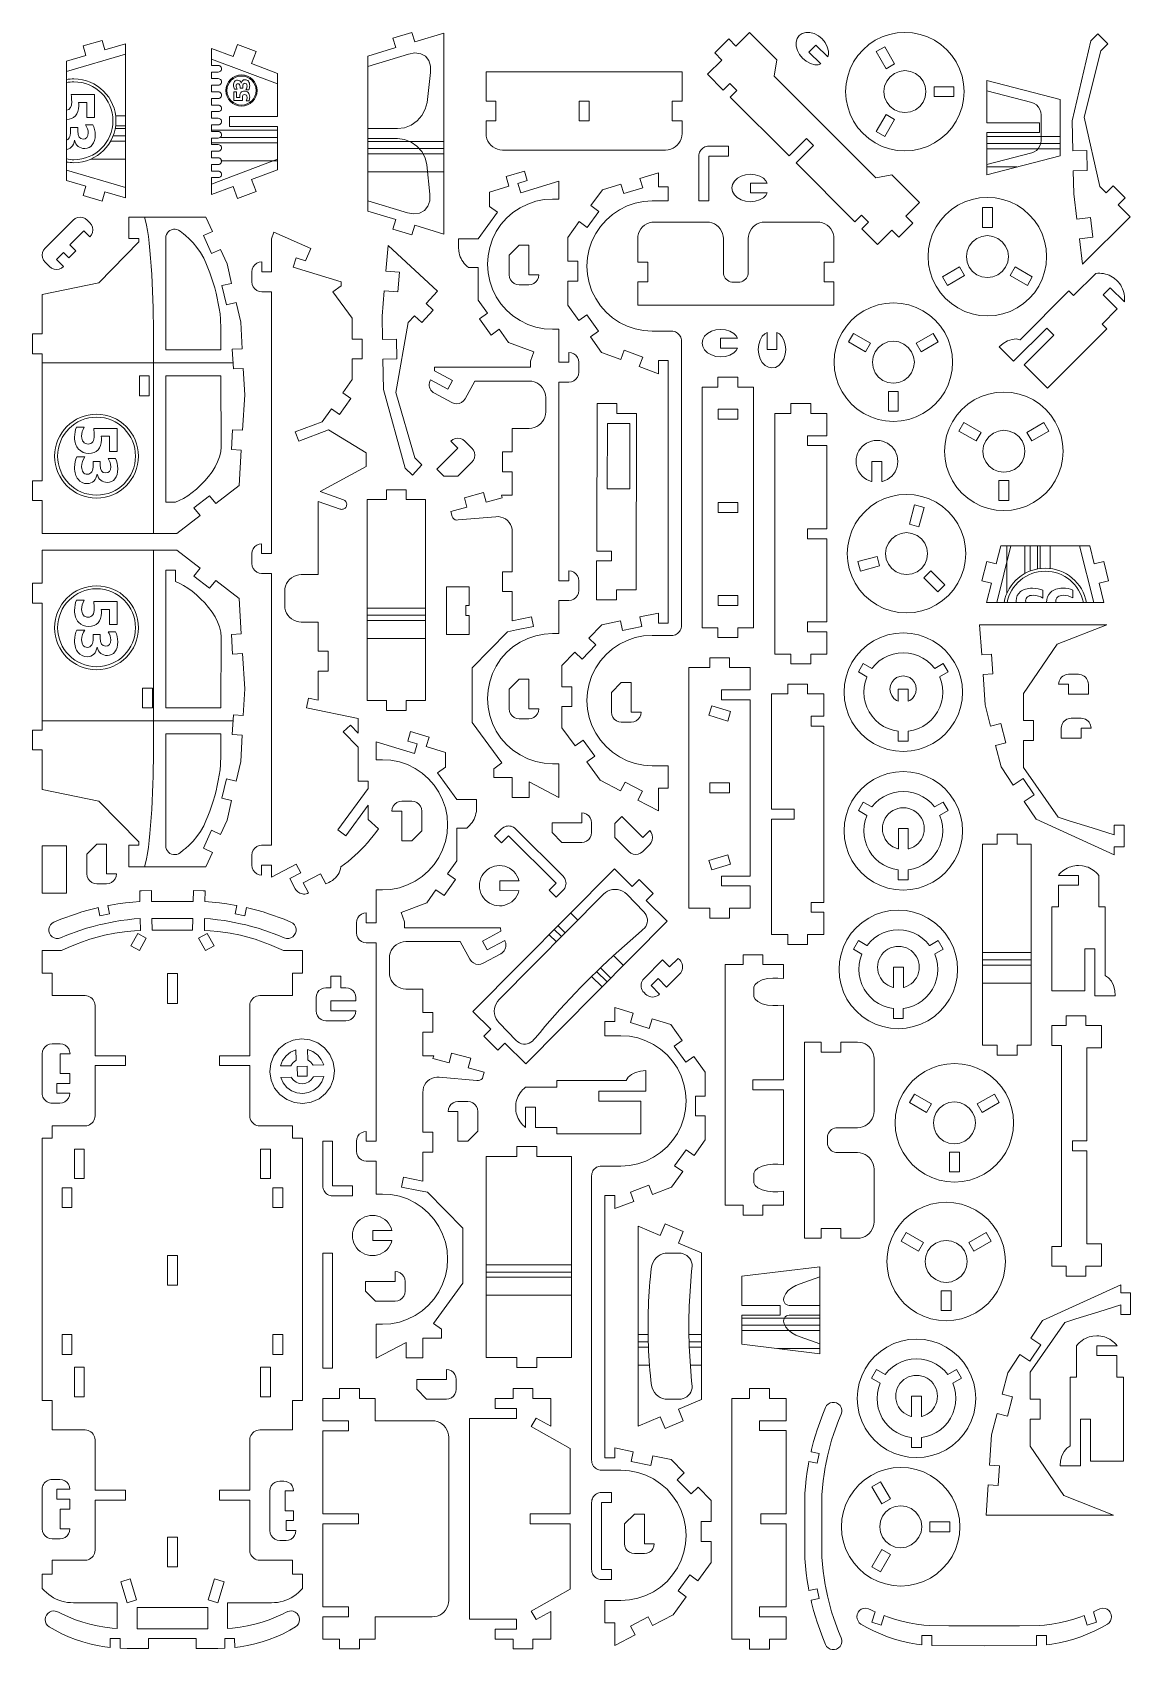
# Model space of a CAD drawing. Header units: millimetres. Extents: x -168 to 165, y -245 to 245.
import ezdxf

# ---------------------------------------------------------------- set-up
doc = ezdxf.new("R2010")
doc.units = ezdxf.units.MM
doc.header["$MEASUREMENT"] = 0

msp = doc.modelspace()

# ---------------------------------------------------------------- linework, layer by layer
at = {"color": 140, "lineweight": 9}
for points, knots in [([(-57.8802, 188.3124), (-57.8802, 188.3124), (-66.3444, 190.8831), (-66.3444, 190.8831), (-66.3444, 190.8831), (-66.3444, 190.8831), (-66.3444, 194.0182), (-66.3444, 194.0182), (-66.3444, 194.0182), (-66.3444, 194.0182), (-66.3444, 212.8756), (-66.3444, 212.8756), (-66.3444, 212.8756), (-66.3444, 212.8756), (-66.3444, 213.0756), (-66.3444, 213.0756), (-66.3444, 213.0756), (-66.3444, 213.0756), (-66.3444, 215.7756), (-66.3444, 215.7756), (-66.3444, 215.7756), (-66.3444, 215.7756), (-66.3444, 215.8756), (-66.3444, 215.8756), (-66.3444, 215.8756), (-66.3444, 215.8756), (-66.3444, 234.7312), (-66.3444, 234.7312), (-66.3444, 234.7312), (-66.3444, 234.7312), (-66.3444, 237.8667), (-66.3444, 237.8667), (-66.3444, 237.8667), (-66.3444, 237.8667), (-57.8802, 240.4371), (-57.8802, 240.4371), (-57.8802, 240.4371), (-57.8802, 240.4371), (-58.7515, 243.3069), (-58.7515, 243.3069), (-58.7515, 243.3069), (-58.7515, 243.3069), (-53.0104, 245.0503), (-53.0104, 245.0503), (-53.0104, 245.0503), (-53.0104, 245.0503), (-52.1391, 242.1805), (-52.1391, 242.1805), (-52.1391, 242.1805), (-52.1391, 242.1805), (-43.3821, 244.8397), (-43.3821, 244.8397), (-43.3821, 244.8397), (-43.3821, 244.8397), (-43.3821, 183.9097), (-43.3821, 183.9097), (-43.3821, 183.9097), (-43.3821, 183.9097), (-52.1391, 186.5693), (-52.1391, 186.5693), (-52.1391, 186.5693), (-52.1391, 186.5693), (-53.0104, 183.6991), (-53.0104, 183.6991), (-53.0104, 183.6991), (-53.0104, 183.6991), (-58.7515, 185.4425), (-58.7515, 185.4425), (-58.7515, 185.4425), (-58.7515, 185.4425), (-57.8802, 188.3124), (-57.8802, 188.3124)], [0, 0, 0, 0, 0.05263158, 0.05263158, 0.05263158, 0.05263158, 0.10526316, 0.10526316, 0.10526316, 0.10526316, 0.15789474, 0.15789474, 0.15789474, 0.15789474, 0.21052632, 0.21052632, 0.21052632, 0.21052632, 0.26315789, 0.26315789, 0.26315789, 0.26315789, 0.31578947, 0.31578947, 0.31578947, 0.31578947, 0.36842105, 0.36842105, 0.36842105, 0.36842105, 0.42105263, 0.42105263, 0.42105263, 0.42105263, 0.47368421, 0.47368421, 0.47368421, 0.47368421, 0.52631579, 0.52631579, 0.52631579, 0.52631579, 0.57894737, 0.57894737, 0.57894737, 0.57894737, 0.63157895, 0.63157895, 0.63157895, 0.63157895, 0.68421053, 0.68421053, 0.68421053, 0.68421053, 0.73684211, 0.73684211, 0.73684211, 0.73684211, 0.78947368, 0.78947368, 0.78947368, 0.78947368, 0.84210526, 0.84210526, 0.84210526, 0.84210526, 0.89473684, 0.89473684, 0.89473684, 0.89473684, 1, 1, 1, 1]), ([(56.7333, 231.7595), (56.7333, 231.7595), (87.548, 200.9448), (87.548, 200.9448), (87.548, 200.9448), (87.548, 200.9448), (92.4947, 201.8403), (92.4947, 201.8403), (92.4947, 201.8403), (92.4947, 201.8403), (100.8388, 193.4962), (100.8388, 193.4962), (100.8388, 193.4962), (100.8388, 193.4962), (96.7004, 189.3578), (96.7004, 189.3578), (96.7004, 189.3578), (96.7004, 189.3578), (98.8208, 187.2374), (98.8208, 187.2374), (98.8208, 187.2374), (98.8208, 187.2374), (94.5776, 182.9942), (94.5776, 182.9942), (94.5776, 182.9942), (94.5776, 182.9942), (92.4573, 185.1146), (92.4573, 185.1146), (92.4573, 185.1146), (92.4573, 185.1146), (88.1268, 180.7841), (88.1268, 180.7841), (88.1268, 180.7841), (88.1268, 180.7841), (83.3647, 185.5461), (83.3647, 185.5461), (83.3647, 185.5461), (83.3647, 185.5461), (85.3678, 187.5492), (85.3678, 187.5492), (85.3678, 187.5492), (85.3678, 187.5492), (83.245, 189.6721), (83.245, 189.6721), (83.245, 189.6721), (83.245, 189.6721), (81.2419, 187.669), (81.2419, 187.669), (81.2419, 187.669), (81.2419, 187.669), (63.4086, 205.5023), (63.4086, 205.5023), (63.4086, 205.5023), (63.4086, 205.5023), (68.712, 210.8056), (68.712, 210.8056), (68.712, 210.8056), (68.712, 210.8056), (66.5916, 212.9259), (66.5916, 212.9259), (66.5916, 212.9259), (66.5916, 212.9259), (61.2883, 207.6226), (61.2883, 207.6226), (61.2883, 207.6226), (61.2883, 207.6226), (43.455, 225.4559), (43.455, 225.4559), (43.455, 225.4559), (43.455, 225.4559), (45.4556, 227.4565), (45.4556, 227.4565), (45.4556, 227.4565), (45.4556, 227.4565), (43.3353, 229.5768), (43.3353, 229.5768), (43.3353, 229.5768), (43.3353, 229.5768), (41.3347, 227.5762), (41.3347, 227.5762), (41.3347, 227.5762), (41.3347, 227.5762), (36.5726, 232.3383), (36.5726, 232.3383), (36.5726, 232.3383), (36.5726, 232.3383), (40.9031, 236.6687), (40.9031, 236.6687), (40.9031, 236.6687), (40.9031, 236.6687), (38.7803, 238.7916), (38.7803, 238.7916), (38.7803, 238.7916), (38.7803, 238.7916), (43.0234, 243.0347), (43.0234, 243.0347), (43.0234, 243.0347), (43.0234, 243.0347), (45.1463, 240.9119), (45.1463, 240.9119), (45.1463, 240.9119), (45.1463, 240.9119), (49.2847, 245.0503), (49.2847, 245.0503), (49.2847, 245.0503), (49.2847, 245.0503), (57.6263, 236.7087), (57.6263, 236.7087), (57.6263, 236.7087), (57.6263, 236.7087), (56.7333, 231.7595), (56.7333, 231.7595)], [0, 0, 0, 0, 0.03448276, 0.03448276, 0.03448276, 0.03448276, 0.06896552, 0.06896552, 0.06896552, 0.06896552, 0.10344828, 0.10344828, 0.10344828, 0.10344828, 0.13793103, 0.13793103, 0.13793103, 0.13793103, 0.17241379, 0.17241379, 0.17241379, 0.17241379, 0.20689655, 0.20689655, 0.20689655, 0.20689655, 0.24137931, 0.24137931, 0.24137931, 0.24137931, 0.27586207, 0.27586207, 0.27586207, 0.27586207, 0.31034483, 0.31034483, 0.31034483, 0.31034483, 0.34482759, 0.34482759, 0.34482759, 0.34482759, 0.37931034, 0.37931034, 0.37931034, 0.37931034, 0.4137931, 0.4137931, 0.4137931, 0.4137931, 0.44827586, 0.44827586, 0.44827586, 0.44827586, 0.48275862, 0.48275862, 0.48275862, 0.48275862, 0.51724138, 0.51724138, 0.51724138, 0.51724138, 0.55172414, 0.55172414, 0.55172414, 0.55172414, 0.5862069, 0.5862069, 0.5862069, 0.5862069, 0.62068966, 0.62068966, 0.62068966, 0.62068966, 0.65517241, 0.65517241, 0.65517241, 0.65517241, 0.68965517, 0.68965517, 0.68965517, 0.68965517, 0.72413793, 0.72413793, 0.72413793, 0.72413793, 0.75862069, 0.75862069, 0.75862069, 0.75862069, 0.79310345, 0.79310345, 0.79310345, 0.79310345, 0.82758621, 0.82758621, 0.82758621, 0.82758621, 0.86206897, 0.86206897, 0.86206897, 0.86206897, 0.89655172, 0.89655172, 0.89655172, 0.89655172, 0.93103448, 0.93103448, 0.93103448, 0.93103448, 1, 1, 1, 1]), ([(-146.0369, 239.756), (-146.0369, 239.756), (-139.8594, 241.5711), (-139.8594, 241.5711), (-139.8594, 241.5711), (-139.8594, 241.5711), (-139.8594, 239.4441), (-139.8594, 239.4441), (-139.8594, 239.4441), (-139.8594, 239.4441), (-139.8594, 238.4441), (-139.8594, 238.4441), (-139.8594, 238.4441), (-139.8594, 238.4441), (-139.8594, 219.7546), (-139.8594, 219.7546), (-139.8594, 219.7546), (-139.8594, 219.7546), (-139.8594, 218.7546), (-139.8594, 218.7546), (-139.8594, 218.7546), (-139.8594, 218.7546), (-139.8594, 217.7539), (-139.8594, 217.7539), (-139.8594, 217.7539), (-139.8594, 217.7539), (-139.8594, 216.7539), (-139.8594, 216.7539), (-139.8594, 216.7539), (-139.8594, 216.7539), (-139.8594, 198.0641), (-139.8594, 198.0641), (-139.8594, 198.0641), (-139.8594, 198.0641), (-139.8594, 197.0641), (-139.8594, 197.0641), (-139.8594, 197.0641), (-139.8594, 197.0641), (-139.8594, 194.9374), (-139.8594, 194.9374), (-139.8594, 194.9374), (-139.8594, 194.9374), (-146.0369, 196.7524), (-146.0369, 196.7524), (-146.0369, 196.7524), (-146.0369, 196.7524), (-146.88, 193.8822), (-146.88, 193.8822), (-146.88, 193.8822), (-146.88, 193.8822), (-152.6353, 195.5731), (-152.6353, 195.5731), (-152.6353, 195.5731), (-152.6353, 195.5731), (-151.7921, 198.4433), (-151.7921, 198.4433), (-151.7921, 198.4433), (-151.7921, 198.4433), (-157.7375, 200.1899), (-157.7375, 200.1899), (-157.7375, 200.1899), (-157.7375, 200.1899), (-157.7375, 202.3169), (-157.7375, 202.3169), (-157.7375, 202.3169), (-157.7375, 202.3169), (-157.7375, 203.3169), (-157.7375, 203.3169), (-157.7375, 203.3169), (-157.7375, 203.3169), (-157.7375, 216.7539), (-157.7375, 216.7539), (-157.7375, 216.7539), (-157.7375, 216.7539), (-157.7375, 217.7539), (-157.7375, 217.7539), (-157.7375, 217.7539), (-157.7375, 217.7539), (-157.7375, 218.7546), (-157.7375, 218.7546), (-157.7375, 218.7546), (-157.7375, 218.7546), (-157.7375, 219.7546), (-157.7375, 219.7546), (-157.7375, 219.7546), (-157.7375, 219.7546), (-157.7375, 233.1912), (-157.7375, 233.1912), (-157.7375, 233.1912), (-157.7375, 233.1912), (-157.7375, 234.1912), (-157.7375, 234.1912), (-157.7375, 234.1912), (-157.7375, 234.1912), (-157.7375, 236.3182), (-157.7375, 236.3182), (-157.7375, 236.3182), (-157.7375, 236.3182), (-151.7921, 238.0648), (-151.7921, 238.0648), (-151.7921, 238.0648), (-151.7921, 238.0648), (-152.6353, 240.935), (-152.6353, 240.935), (-152.6353, 240.935), (-152.6353, 240.935), (-146.88, 242.6259), (-146.88, 242.6259), (-146.88, 242.6259), (-146.88, 242.6259), (-146.0369, 239.756), (-146.0369, 239.756)], [0, 0, 0, 0, 0.03448276, 0.03448276, 0.03448276, 0.03448276, 0.06896552, 0.06896552, 0.06896552, 0.06896552, 0.10344828, 0.10344828, 0.10344828, 0.10344828, 0.13793103, 0.13793103, 0.13793103, 0.13793103, 0.17241379, 0.17241379, 0.17241379, 0.17241379, 0.20689655, 0.20689655, 0.20689655, 0.20689655, 0.24137931, 0.24137931, 0.24137931, 0.24137931, 0.27586207, 0.27586207, 0.27586207, 0.27586207, 0.31034483, 0.31034483, 0.31034483, 0.31034483, 0.34482759, 0.34482759, 0.34482759, 0.34482759, 0.37931034, 0.37931034, 0.37931034, 0.37931034, 0.4137931, 0.4137931, 0.4137931, 0.4137931, 0.44827586, 0.44827586, 0.44827586, 0.44827586, 0.48275862, 0.48275862, 0.48275862, 0.48275862, 0.51724138, 0.51724138, 0.51724138, 0.51724138, 0.55172414, 0.55172414, 0.55172414, 0.55172414, 0.5862069, 0.5862069, 0.5862069, 0.5862069, 0.62068966, 0.62068966, 0.62068966, 0.62068966, 0.65517241, 0.65517241, 0.65517241, 0.65517241, 0.68965517, 0.68965517, 0.68965517, 0.68965517, 0.72413793, 0.72413793, 0.72413793, 0.72413793, 0.75862069, 0.75862069, 0.75862069, 0.75862069, 0.79310345, 0.79310345, 0.79310345, 0.79310345, 0.82758621, 0.82758621, 0.82758621, 0.82758621, 0.86206897, 0.86206897, 0.86206897, 0.86206897, 0.89655172, 0.89655172, 0.89655172, 0.89655172, 0.93103448, 0.93103448, 0.93103448, 0.93103448, 1, 1, 1, 1]), ([(-93.7606, 203.4136), (-93.7606, 203.4136), (-101.5789, 200.4577), (-101.5789, 200.4577), (-101.5789, 200.4577), (-101.5789, 200.4577), (-100.2062, 196.8272), (-100.2062, 196.8272), (-100.2062, 196.8272), (-100.2062, 196.8272), (-105.8186, 194.7056), (-105.8186, 194.7056), (-105.8186, 194.7056), (-105.8186, 194.7056), (-107.1912, 198.3357), (-107.1912, 198.3357), (-107.1912, 198.3357), (-107.1912, 198.3357), (-113.7314, 195.8631), (-113.7314, 195.8631), (-113.7314, 195.8631), (-113.7314, 195.8631), (-113.7314, 199.0702), (-113.7314, 199.0702), (-113.7314, 199.0702), (-113.7314, 199.0702), (-113.7314, 201.0144), (-113.7314, 201.0144), (-113.7314, 201.0144), (-113.7314, 201.0144), (-111.7315, 201.0144), (-111.7315, 201.0144), (-111.7315, 201.0144), (-111.7315, 201.0144), (-111.4725, 201.0486), (-111.4725, 201.0486), (-111.4725, 201.0486), (-111.4725, 201.0486), (-111.2316, 201.1484), (-111.2316, 201.1484), (-111.2316, 201.1484), (-111.2316, 201.1484), (-111.0242, 201.3072), (-111.0242, 201.3072), (-111.0242, 201.3072), (-111.0242, 201.3072), (-110.8654, 201.5142), (-110.8654, 201.5142), (-110.8654, 201.5142), (-110.8654, 201.5142), (-110.7656, 201.7555), (-110.7656, 201.7555), (-110.7656, 201.7555), (-110.7656, 201.7555), (-110.7313, 202.0145), (-110.7313, 202.0145), (-110.7313, 202.0145), (-110.7313, 202.0145), (-110.7656, 202.2731), (-110.7656, 202.2731), (-110.7656, 202.2731), (-110.7656, 202.2731), (-110.8654, 202.5144), (-110.8654, 202.5144), (-110.8654, 202.5144), (-110.8654, 202.5144), (-111.0242, 202.7214), (-111.0242, 202.7214), (-111.0242, 202.7214), (-111.0242, 202.7214), (-111.2316, 202.8805), (-111.2316, 202.8805), (-111.2316, 202.8805), (-111.2316, 202.8805), (-111.4725, 202.9804), (-111.4725, 202.9804), (-111.4725, 202.9804), (-111.4725, 202.9804), (-111.7315, 203.0142), (-111.7315, 203.0142), (-111.7315, 203.0142), (-111.7315, 203.0142), (-113.7314, 203.0142), (-113.7314, 203.0142), (-113.7314, 203.0142), (-113.7314, 203.0142), (-113.7314, 205.0145), (-113.7314, 205.0145), (-113.7314, 205.0145), (-113.7314, 205.0145), (-111.7315, 205.0145), (-111.7315, 205.0145), (-111.7315, 205.0145), (-111.7315, 205.0145), (-111.4725, 205.0484), (-111.4725, 205.0484), (-111.4725, 205.0484), (-111.4725, 205.0484), (-111.2316, 205.1482), (-111.2316, 205.1482), (-111.2316, 205.1482), (-111.2316, 205.1482), (-111.0242, 205.3073), (-111.0242, 205.3073), (-111.0242, 205.3073), (-111.0242, 205.3073), (-110.8654, 205.5144), (-110.8654, 205.5144), (-110.8654, 205.5144), (-110.8654, 205.5144), (-110.7656, 205.7557), (-110.7656, 205.7557), (-110.7656, 205.7557), (-110.7656, 205.7557), (-110.7313, 206.0143), (-110.7313, 206.0143), (-110.7313, 206.0143), (-110.7313, 206.0143), (-110.7656, 206.2732), (-110.7656, 206.2732), (-110.7656, 206.2732), (-110.7656, 206.2732), (-110.8654, 206.5145), (-110.8654, 206.5145), (-110.8654, 206.5145), (-110.8654, 206.5145), (-111.0242, 206.7216), (-111.0242, 206.7216), (-111.0242, 206.7216), (-111.0242, 206.7216), (-111.2316, 206.8803), (-111.2316, 206.8803), (-111.2316, 206.8803), (-111.2316, 206.8803), (-111.4725, 206.9802), (-111.4725, 206.9802), (-111.4725, 206.9802), (-111.4725, 206.9802), (-111.7315, 207.0144), (-111.7315, 207.0144), (-111.7315, 207.0144), (-111.7315, 207.0144), (-113.7314, 207.0144), (-113.7314, 207.0144), (-113.7314, 207.0144), (-113.7314, 207.0144), (-113.7314, 209.0143), (-113.7314, 209.0143), (-113.7314, 209.0143), (-113.7314, 209.0143), (-111.7315, 209.0143), (-111.7315, 209.0143), (-111.7315, 209.0143), (-111.7315, 209.0143), (-111.4725, 209.0485), (-111.4725, 209.0485), (-111.4725, 209.0485), (-111.4725, 209.0485), (-111.2316, 209.1483), (-111.2316, 209.1483), (-111.2316, 209.1483), (-111.2316, 209.1483), (-111.0242, 209.3071), (-111.0242, 209.3071), (-111.0242, 209.3071), (-111.0242, 209.3071), (-110.8654, 209.5145), (-110.8654, 209.5145), (-110.8654, 209.5145), (-110.8654, 209.5145), (-110.7656, 209.7555), (-110.7656, 209.7555), (-110.7656, 209.7555), (-110.7656, 209.7555), (-110.7313, 210.0144), (-110.7313, 210.0144), (-110.7313, 210.0144), (-110.7313, 210.0144), (-110.7656, 210.273), (-110.7656, 210.273), (-110.7656, 210.273), (-110.7656, 210.273), (-110.8654, 210.5143), (-110.8654, 210.5143), (-110.8654, 210.5143), (-110.8654, 210.5143), (-111.0242, 210.7214), (-111.0242, 210.7214), (-111.0242, 210.7214), (-111.0242, 210.7214), (-111.2316, 210.8805), (-111.2316, 210.8805), (-111.2316, 210.8805), (-111.2316, 210.8805), (-111.4725, 210.9803), (-111.4725, 210.9803), (-111.4725, 210.9803), (-111.4725, 210.9803), (-111.7315, 211.0142), (-111.7315, 211.0142), (-111.7315, 211.0142), (-111.7315, 211.0142), (-113.7314, 211.0142), (-113.7314, 211.0142), (-113.7314, 211.0142), (-113.7314, 211.0142), (-113.7314, 213.0144), (-113.7314, 213.0144), (-113.7314, 213.0144), (-113.7314, 213.0144), (-111.7315, 213.0144), (-111.7315, 213.0144), (-111.7315, 213.0144), (-111.7315, 213.0144), (-111.4725, 213.0483), (-111.4725, 213.0483), (-111.4725, 213.0483), (-111.4725, 213.0483), (-111.2316, 213.1485), (-111.2316, 213.1485), (-111.2316, 213.1485), (-111.2316, 213.1485), (-111.0242, 213.3072), (-111.0242, 213.3072), (-111.0242, 213.3072), (-111.0242, 213.3072), (-110.8654, 213.5143), (-110.8654, 213.5143), (-110.8654, 213.5143), (-110.8654, 213.5143), (-110.7656, 213.7556), (-110.7656, 213.7556), (-110.7656, 213.7556), (-110.7656, 213.7556), (-110.7313, 214.0142), (-110.7313, 214.0142), (-110.7313, 214.0142), (-110.7313, 214.0142), (-110.7656, 214.2732), (-110.7656, 214.2732), (-110.7656, 214.2732), (-110.7656, 214.2732), (-110.8654, 214.5145), (-110.8654, 214.5145), (-110.8654, 214.5145), (-110.8654, 214.5145), (-111.0242, 214.7215), (-111.0242, 214.7215), (-111.0242, 214.7215), (-111.0242, 214.7215), (-111.2316, 214.8803), (-111.2316, 214.8803), (-111.2316, 214.8803), (-111.2316, 214.8803), (-111.4725, 214.9805), (-111.4725, 214.9805), (-111.4725, 214.9805), (-111.4725, 214.9805), (-111.7315, 215.0143), (-111.7315, 215.0143), (-111.7315, 215.0143), (-111.7315, 215.0143), (-113.7314, 215.0143), (-113.7314, 215.0143), (-113.7314, 215.0143), (-113.7314, 215.0143), (-113.7314, 217.0142), (-113.7314, 217.0142), (-113.7314, 217.0142), (-113.7314, 217.0142), (-111.7315, 217.0142), (-111.7315, 217.0142), (-111.7315, 217.0142), (-111.7315, 217.0142), (-111.4725, 217.0485), (-111.4725, 217.0485), (-111.4725, 217.0485), (-111.4725, 217.0485), (-111.2316, 217.1483), (-111.2316, 217.1483), (-111.2316, 217.1483), (-111.2316, 217.1483), (-111.0242, 217.3074), (-111.0242, 217.3074), (-111.0242, 217.3074), (-111.0242, 217.3074), (-110.8654, 217.5145), (-110.8654, 217.5145), (-110.8654, 217.5145), (-110.8654, 217.5145), (-110.7656, 217.7554), (-110.7656, 217.7554), (-110.7656, 217.7554), (-110.7656, 217.7554), (-110.7313, 218.0144), (-110.7313, 218.0144), (-110.7313, 218.0144), (-110.7313, 218.0144), (-110.7656, 218.2733), (-110.7656, 218.2733), (-110.7656, 218.2733), (-110.7656, 218.2733), (-110.8654, 218.5142), (-110.8654, 218.5142), (-110.8654, 218.5142), (-110.8654, 218.5142), (-111.0245, 218.7213), (-111.0245, 218.7213), (-111.0245, 218.7213), (-111.0245, 218.7213), (-111.2316, 218.8804), (-111.2316, 218.8804), (-111.2316, 218.8804), (-111.2316, 218.8804), (-111.4725, 218.9803), (-111.4725, 218.9803), (-111.4725, 218.9803), (-111.4725, 218.9803), (-111.7315, 219.0145), (-111.7315, 219.0145), (-111.7315, 219.0145), (-111.7315, 219.0145), (-113.7314, 219.0145), (-113.7314, 219.0145), (-113.7314, 219.0145), (-113.7314, 219.0145), (-113.7314, 221.0144), (-113.7314, 221.0144), (-113.7314, 221.0144), (-113.7314, 221.0144), (-111.7315, 221.0144), (-111.7315, 221.0144), (-111.7315, 221.0144), (-111.7315, 221.0144), (-111.4725, 221.0486), (-111.4725, 221.0486), (-111.4725, 221.0486), (-111.4725, 221.0486), (-111.2316, 221.1484), (-111.2316, 221.1484), (-111.2316, 221.1484), (-111.2316, 221.1484), (-111.0245, 221.3072), (-111.0245, 221.3072), (-111.0245, 221.3072), (-111.0245, 221.3072), (-110.8654, 221.5143), (-110.8654, 221.5143), (-110.8654, 221.5143), (-110.8654, 221.5143), (-110.7656, 221.7556), (-110.7656, 221.7556), (-110.7656, 221.7556), (-110.7656, 221.7556), (-110.7313, 222.0145), (-110.7313, 222.0145), (-110.7313, 222.0145), (-110.7313, 222.0145), (-110.7656, 222.2731), (-110.7656, 222.2731), (-110.7656, 222.2731), (-110.7656, 222.2731), (-110.8654, 222.5144), (-110.8654, 222.5144), (-110.8654, 222.5144), (-110.8654, 222.5144), (-111.0245, 222.7215), (-111.0245, 222.7215), (-111.0245, 222.7215), (-111.0245, 222.7215), (-111.2316, 222.8806), (-111.2316, 222.8806), (-111.2316, 222.8806), (-111.2316, 222.8806), (-111.4725, 222.9804), (-111.4725, 222.9804), (-111.4725, 222.9804), (-111.4725, 222.9804), (-111.7315, 223.0143), (-111.7315, 223.0143), (-111.7315, 223.0143), (-111.7315, 223.0143), (-113.7314, 223.0143), (-113.7314, 223.0143), (-113.7314, 223.0143), (-113.7314, 223.0143), (-113.7314, 225.0145), (-113.7314, 225.0145), (-113.7314, 225.0145), (-113.7314, 225.0145), (-111.7315, 225.0145), (-111.7315, 225.0145), (-111.7315, 225.0145), (-111.7315, 225.0145), (-111.4725, 225.0484), (-111.4725, 225.0484), (-111.4725, 225.0484), (-111.4725, 225.0484), (-111.2316, 225.1482), (-111.2316, 225.1482), (-111.2316, 225.1482), (-111.2316, 225.1482), (-111.0245, 225.3073), (-111.0245, 225.3073), (-111.0245, 225.3073), (-111.0245, 225.3073), (-110.8654, 225.5144), (-110.8654, 225.5144), (-110.8654, 225.5144), (-110.8654, 225.5144), (-110.7656, 225.7554), (-110.7656, 225.7554), (-110.7656, 225.7554), (-110.7656, 225.7554), (-110.7313, 226.0143), (-110.7313, 226.0143), (-110.7313, 226.0143), (-110.7313, 226.0143), (-110.7656, 226.2732), (-110.7656, 226.2732), (-110.7656, 226.2732), (-110.7656, 226.2732), (-110.8654, 226.5142), (-110.8654, 226.5142), (-110.8654, 226.5142), (-110.8654, 226.5142), (-111.0245, 226.7216), (-111.0245, 226.7216), (-111.0245, 226.7216), (-111.0245, 226.7216), (-111.2316, 226.8804), (-111.2316, 226.8804), (-111.2316, 226.8804), (-111.2316, 226.8804), (-111.4725, 226.9802), (-111.4725, 226.9802), (-111.4725, 226.9802), (-111.4725, 226.9802), (-111.7315, 227.0144), (-111.7315, 227.0144), (-111.7315, 227.0144), (-111.7315, 227.0144), (-113.7314, 227.0144), (-113.7314, 227.0144), (-113.7314, 227.0144), (-113.7314, 227.0144), (-113.7314, 229.0143), (-113.7314, 229.0143), (-113.7314, 229.0143), (-113.7314, 229.0143), (-111.7315, 229.0143), (-111.7315, 229.0143), (-111.7315, 229.0143), (-111.7315, 229.0143), (-111.4725, 229.0485), (-111.4725, 229.0485), (-111.4725, 229.0485), (-111.4725, 229.0485), (-111.2316, 229.1484), (-111.2316, 229.1484), (-111.2316, 229.1484), (-111.2316, 229.1484), (-111.0245, 229.3071), (-111.0245, 229.3071), (-111.0245, 229.3071), (-111.0245, 229.3071), (-110.8654, 229.5142), (-110.8654, 229.5142), (-110.8654, 229.5142), (-110.8654, 229.5142), (-110.7656, 229.7555), (-110.7656, 229.7555), (-110.7656, 229.7555), (-110.7656, 229.7555), (-110.7313, 230.0144), (-110.7313, 230.0144), (-110.7313, 230.0144), (-110.7313, 230.0144), (-110.7656, 230.273), (-110.7656, 230.273), (-110.7656, 230.273), (-110.7656, 230.273), (-110.8654, 230.5143), (-110.8654, 230.5143), (-110.8654, 230.5143), (-110.8654, 230.5143), (-111.0245, 230.7214), (-111.0245, 230.7214), (-111.0245, 230.7214), (-111.0245, 230.7214), (-111.2316, 230.8805), (-111.2316, 230.8805), (-111.2316, 230.8805), (-111.2316, 230.8805), (-111.4725, 230.9804), (-111.4725, 230.9804), (-111.4725, 230.9804), (-111.4725, 230.9804), (-111.7315, 231.0142), (-111.7315, 231.0142), (-111.7315, 231.0142), (-111.7315, 231.0142), (-113.7314, 231.0142), (-113.7314, 231.0142), (-113.7314, 231.0142), (-113.7314, 231.0142), (-113.7314, 233.0145), (-113.7314, 233.0145), (-113.7314, 233.0145), (-113.7314, 233.0145), (-111.7315, 233.0145), (-111.7315, 233.0145), (-111.7315, 233.0145), (-111.7315, 233.0145), (-111.4725, 233.0483), (-111.4725, 233.0483), (-111.4725, 233.0483), (-111.4725, 233.0483), (-111.2316, 233.1482), (-111.2316, 233.1482), (-111.2316, 233.1482), (-111.2316, 233.1482), (-111.0245, 233.3073), (-111.0245, 233.3073), (-111.0245, 233.3073), (-111.0245, 233.3073), (-110.8654, 233.5144), (-110.8654, 233.5144), (-110.8654, 233.5144), (-110.8654, 233.5144), (-110.7656, 233.7557), (-110.7656, 233.7557), (-110.7656, 233.7557), (-110.7656, 233.7557), (-110.7313, 234.0142), (-110.7313, 234.0142), (-110.7313, 234.0142), (-110.7313, 234.0142), (-110.7656, 234.2732), (-110.7656, 234.2732), (-110.7656, 234.2732), (-110.7656, 234.2732), (-110.8654, 234.5145), (-110.8654, 234.5145), (-110.8654, 234.5145), (-110.8654, 234.5145), (-111.0245, 234.7216), (-111.0245, 234.7216), (-111.0245, 234.7216), (-111.0245, 234.7216), (-111.2316, 234.8803), (-111.2316, 234.8803), (-111.2316, 234.8803), (-111.2316, 234.8803), (-111.4725, 234.9801), (-111.4725, 234.9801), (-111.4725, 234.9801), (-111.4725, 234.9801), (-111.7315, 235.0144), (-111.7315, 235.0144), (-111.7315, 235.0144), (-111.7315, 235.0144), (-113.7314, 235.0144), (-113.7314, 235.0144), (-113.7314, 235.0144), (-113.7314, 235.0144), (-113.7314, 236.9585), (-113.7314, 236.9585), (-113.7314, 236.9585), (-113.7314, 236.9585), (-113.7314, 240.1656), (-113.7314, 240.1656), (-113.7314, 240.1656), (-113.7314, 240.1656), (-107.1912, 237.693), (-107.1912, 237.693), (-107.1912, 237.693), (-107.1912, 237.693), (-105.8186, 241.3231), (-105.8186, 241.3231), (-105.8186, 241.3231), (-105.8186, 241.3231), (-100.2066, 239.2015), (-100.2066, 239.2015), (-100.2066, 239.2015), (-100.2066, 239.2015), (-101.5789, 235.5711), (-101.5789, 235.5711), (-101.5789, 235.5711), (-101.5789, 235.5711), (-93.7606, 232.6155), (-93.7606, 232.6155), (-93.7606, 232.6155), (-93.7606, 232.6155), (-93.7606, 229.408), (-93.7606, 229.408), (-93.7606, 229.408), (-93.7606, 229.408), (-93.7606, 219.5144), (-93.7606, 219.5144), (-93.7606, 219.5144), (-93.7606, 219.5144), (-108.3402, 219.5144), (-108.3402, 219.5144), (-108.3402, 219.5144), (-108.3402, 219.5144), (-108.3402, 216.5143), (-108.3402, 216.5143), (-108.3402, 216.5143), (-108.3402, 216.5143), (-93.7606, 216.5143), (-93.7606, 216.5143), (-93.7606, 216.5143), (-93.7606, 216.5143), (-93.7606, 206.6207), (-93.7606, 206.6207), (-93.7606, 206.6207), (-93.7606, 206.6207), (-93.7606, 203.4136), (-93.7606, 203.4136)], [0, 0, 0, 0, 0.00641026, 0.00641026, 0.00641026, 0.00641026, 0.01282051, 0.01282051, 0.01282051, 0.01282051, 0.01923077, 0.01923077, 0.01923077, 0.01923077, 0.02564103, 0.02564103, 0.02564103, 0.02564103, 0.03205128, 0.03205128, 0.03205128, 0.03205128, 0.03846154, 0.03846154, 0.03846154, 0.03846154, 0.04487179, 0.04487179, 0.04487179, 0.04487179, 0.05128205, 0.05128205, 0.05128205, 0.05128205, 0.05769231, 0.05769231, 0.05769231, 0.05769231, 0.06410256, 0.06410256, 0.06410256, 0.06410256, 0.07051282, 0.07051282, 0.07051282, 0.07051282, 0.07692308, 0.07692308, 0.07692308, 0.07692308, 0.08333333, 0.08333333, 0.08333333, 0.08333333, 0.08974359, 0.08974359, 0.08974359, 0.08974359, 0.09615385, 0.09615385, 0.09615385, 0.09615385, 0.1025641, 0.1025641, 0.1025641, 0.1025641, 0.10897436, 0.10897436, 0.10897436, 0.10897436, 0.11538462, 0.11538462, 0.11538462, 0.11538462, 0.12179487, 0.12179487, 0.12179487, 0.12179487, 0.12820513, 0.12820513, 0.12820513, 0.12820513, 0.13461538, 0.13461538, 0.13461538, 0.13461538, 0.14102564, 0.14102564, 0.14102564, 0.14102564, 0.1474359, 0.1474359, 0.1474359, 0.1474359, 0.15384615, 0.15384615, 0.15384615, 0.15384615, 0.16025641, 0.16025641, 0.16025641, 0.16025641, 0.16666667, 0.16666667, 0.16666667, 0.16666667, 0.17307692, 0.17307692, 0.17307692, 0.17307692, 0.17948718, 0.17948718, 0.17948718, 0.17948718, 0.18589744, 0.18589744, 0.18589744, 0.18589744, 0.19230769, 0.19230769, 0.19230769, 0.19230769, 0.19871795, 0.19871795, 0.19871795, 0.19871795, 0.20512821, 0.20512821, 0.20512821, 0.20512821, 0.21153846, 0.21153846, 0.21153846, 0.21153846, 0.21794872, 0.21794872, 0.21794872, 0.21794872, 0.22435897, 0.22435897, 0.22435897, 0.22435897, 0.23076923, 0.23076923, 0.23076923, 0.23076923, 0.23717949, 0.23717949, 0.23717949, 0.23717949, 0.24358974, 0.24358974, 0.24358974, 0.24358974, 0.25, 0.25, 0.25, 0.25, 0.25641026, 0.25641026, 0.25641026, 0.25641026, 0.26282051, 0.26282051, 0.26282051, 0.26282051, 0.26923077, 0.26923077, 0.26923077, 0.26923077, 0.27564103, 0.27564103, 0.27564103, 0.27564103, 0.28205128, 0.28205128, 0.28205128, 0.28205128, 0.28846154, 0.28846154, 0.28846154, 0.28846154, 0.29487179, 0.29487179, 0.29487179, 0.29487179, 0.30128205, 0.30128205, 0.30128205, 0.30128205, 0.30769231, 0.30769231, 0.30769231, 0.30769231, 0.31410256, 0.31410256, 0.31410256, 0.31410256, 0.32051282, 0.32051282, 0.32051282, 0.32051282, 0.32692308, 0.32692308, 0.32692308, 0.32692308, 0.33333333, 0.33333333, 0.33333333, 0.33333333, 0.33974359, 0.33974359, 0.33974359, 0.33974359, 0.34615385, 0.34615385, 0.34615385, 0.34615385, 0.3525641, 0.3525641, 0.3525641, 0.3525641, 0.35897436, 0.35897436, 0.35897436, 0.35897436, 0.36538462, 0.36538462, 0.36538462, 0.36538462, 0.37179487, 0.37179487, 0.37179487, 0.37179487, 0.37820513, 0.37820513, 0.37820513, 0.37820513, 0.38461538, 0.38461538, 0.38461538, 0.38461538, 0.39102564, 0.39102564, 0.39102564, 0.39102564, 0.3974359, 0.3974359, 0.3974359, 0.3974359, 0.40384615, 0.40384615, 0.40384615, 0.40384615, 0.41025641, 0.41025641, 0.41025641, 0.41025641, 0.41666667, 0.41666667, 0.41666667, 0.41666667, 0.42307692, 0.42307692, 0.42307692, 0.42307692, 0.42948718, 0.42948718, 0.42948718, 0.42948718, 0.43589744, 0.43589744, 0.43589744, 0.43589744, 0.44230769, 0.44230769, 0.44230769, 0.44230769, 0.44871795, 0.44871795, 0.44871795, 0.44871795, 0.45512821, 0.45512821, 0.45512821, 0.45512821, 0.46153846, 0.46153846, 0.46153846, 0.46153846, 0.46794872, 0.46794872, 0.46794872, 0.46794872, 0.47435897, 0.47435897, 0.47435897, 0.47435897, 0.48076923, 0.48076923, 0.48076923, 0.48076923, 0.48717949, 0.48717949, 0.48717949, 0.48717949, 0.49358974, 0.49358974, 0.49358974, 0.49358974, 0.5, 0.5, 0.5, 0.5, 0.50641026, 0.50641026, 0.50641026, 0.50641026, 0.51282051, 0.51282051, 0.51282051, 0.51282051, 0.51923077, 0.51923077, 0.51923077, 0.51923077, 0.52564103, 0.52564103, 0.52564103, 0.52564103, 0.53205128, 0.53205128, 0.53205128, 0.53205128, 0.53846154, 0.53846154, 0.53846154, 0.53846154, 0.54487179, 0.54487179, 0.54487179, 0.54487179, 0.55128205, 0.55128205, 0.55128205, 0.55128205, 0.55769231, 0.55769231, 0.55769231, 0.55769231, 0.56410256, 0.56410256, 0.56410256, 0.56410256, 0.57051282, 0.57051282, 0.57051282, 0.57051282, 0.57692308, 0.57692308, 0.57692308, 0.57692308, 0.58333333, 0.58333333, 0.58333333, 0.58333333, 0.58974359, 0.58974359, 0.58974359, 0.58974359, 0.59615385, 0.59615385, 0.59615385, 0.59615385, 0.6025641, 0.6025641, 0.6025641, 0.6025641, 0.60897436, 0.60897436, 0.60897436, 0.60897436, 0.61538462, 0.61538462, 0.61538462, 0.61538462, 0.62179487, 0.62179487, 0.62179487, 0.62179487, 0.62820513, 0.62820513, 0.62820513, 0.62820513, 0.63461538, 0.63461538, 0.63461538, 0.63461538, 0.64102564, 0.64102564, 0.64102564, 0.64102564, 0.6474359, 0.6474359, 0.6474359, 0.6474359, 0.65384615, 0.65384615, 0.65384615, 0.65384615, 0.66025641, 0.66025641, 0.66025641, 0.66025641, 0.66666667, 0.66666667, 0.66666667, 0.66666667, 0.67307692, 0.67307692, 0.67307692, 0.67307692, 0.67948718, 0.67948718, 0.67948718, 0.67948718, 0.68589744, 0.68589744, 0.68589744, 0.68589744, 0.69230769, 0.69230769, 0.69230769, 0.69230769, 0.69871795, 0.69871795, 0.69871795, 0.69871795, 0.70512821, 0.70512821, 0.70512821, 0.70512821, 0.71153846, 0.71153846, 0.71153846, 0.71153846, 0.71794872, 0.71794872, 0.71794872, 0.71794872, 0.72435897, 0.72435897, 0.72435897, 0.72435897, 0.73076923, 0.73076923, 0.73076923, 0.73076923, 0.73717949, 0.73717949, 0.73717949, 0.73717949, 0.74358974, 0.74358974, 0.74358974, 0.74358974, 0.75, 0.75, 0.75, 0.75, 0.75641026, 0.75641026, 0.75641026, 0.75641026, 0.76282051, 0.76282051, 0.76282051, 0.76282051, 0.76923077, 0.76923077, 0.76923077, 0.76923077, 0.77564103, 0.77564103, 0.77564103, 0.77564103, 0.78205128, 0.78205128, 0.78205128, 0.78205128, 0.78846154, 0.78846154, 0.78846154, 0.78846154, 0.79487179, 0.79487179, 0.79487179, 0.79487179, 0.80128205, 0.80128205, 0.80128205, 0.80128205, 0.80769231, 0.80769231, 0.80769231, 0.80769231, 0.81410256, 0.81410256, 0.81410256, 0.81410256, 0.82051282, 0.82051282, 0.82051282, 0.82051282, 0.82692308, 0.82692308, 0.82692308, 0.82692308, 0.83333333, 0.83333333, 0.83333333, 0.83333333, 0.83974359, 0.83974359, 0.83974359, 0.83974359, 0.84615385, 0.84615385, 0.84615385, 0.84615385, 0.8525641, 0.8525641, 0.8525641, 0.8525641, 0.85897436, 0.85897436, 0.85897436, 0.85897436, 0.86538462, 0.86538462, 0.86538462, 0.86538462, 0.87179487, 0.87179487, 0.87179487, 0.87179487, 0.87820513, 0.87820513, 0.87820513, 0.87820513, 0.88461538, 0.88461538, 0.88461538, 0.88461538, 0.89102564, 0.89102564, 0.89102564, 0.89102564, 0.8974359, 0.8974359, 0.8974359, 0.8974359, 0.90384615, 0.90384615, 0.90384615, 0.90384615, 0.91025641, 0.91025641, 0.91025641, 0.91025641, 0.91666667, 0.91666667, 0.91666667, 0.91666667, 0.92307692, 0.92307692, 0.92307692, 0.92307692, 0.92948718, 0.92948718, 0.92948718, 0.92948718, 0.93589744, 0.93589744, 0.93589744, 0.93589744, 0.94230769, 0.94230769, 0.94230769, 0.94230769, 0.94871795, 0.94871795, 0.94871795, 0.94871795, 0.95512821, 0.95512821, 0.95512821, 0.95512821, 0.96153846, 0.96153846, 0.96153846, 0.96153846, 0.96794872, 0.96794872, 0.96794872, 0.96794872, 0.97435897, 0.97435897, 0.97435897, 0.97435897, 0.98076923, 0.98076923, 0.98076923, 0.98076923, 0.98717949, 0.98717949, 0.98717949, 0.98717949, 1, 1, 1, 1]), ([(72.2268, 241.9395), (72.2268, 241.9395), (72.8881, 240.685), (72.8881, 240.685), (72.8881, 240.685), (72.8881, 240.685), (73.2391, 239.3946), (73.2391, 239.3946), (73.2391, 239.3946), (73.2391, 239.3946), (73.2523, 238.3651), (73.2523, 238.3651), (73.2523, 238.3651), (73.2523, 238.3651), (73.0058, 237.5848), (73.0058, 237.5848), (73.0058, 237.5848), (73.0058, 237.5848), (69.4187, 241.1919), (69.4187, 241.1919), (69.4187, 241.1919), (69.4187, 241.1919), (67.2899, 239.078), (67.2899, 239.078), (67.2899, 239.078), (67.2899, 239.078), (70.8895, 235.4784), (70.8895, 235.4784), (70.8895, 235.4784), (70.8895, 235.4784), (70.0835, 235.2412), (70.0835, 235.2412), (70.0835, 235.2412), (70.0835, 235.2412), (69.0667, 235.2472), (69.0667, 235.2472), (69.0667, 235.2472), (69.0667, 235.2472), (67.7786, 235.6054), (67.7786, 235.6054), (67.7786, 235.6054), (67.7786, 235.6054), (66.5291, 236.2717), (66.5291, 236.2717), (66.5291, 236.2717), (66.5291, 236.2717), (65.404, 237.2021), (65.404, 237.2021), (65.404, 237.2021), (65.404, 237.2021), (64.4818, 238.3304), (64.4818, 238.3304), (64.4818, 238.3304), (64.4818, 238.3304), (63.823, 239.5824), (63.823, 239.5824), (63.823, 239.5824), (63.823, 239.5824), (63.4723, 240.8731), (63.4723, 240.8731), (63.4723, 240.8731), (63.4723, 240.8731), (63.4543, 242.1123), (63.4543, 242.1123), (63.4543, 242.1123), (63.4543, 242.1123), (63.7681, 243.2194), (63.7681, 243.2194), (63.7681, 243.2194), (63.7681, 243.2194), (64.3978, 244.1134), (64.3978, 244.1134), (64.3978, 244.1134), (64.3978, 244.1134), (65.2958, 244.7371), (65.2958, 244.7371), (65.2958, 244.7371), (65.2958, 244.7371), (66.4033, 245.0464), (66.4033, 245.0464), (66.4033, 245.0464), (66.4033, 245.0464), (67.6419, 245.0227), (67.6419, 245.0227), (67.6419, 245.0227), (67.6419, 245.0227), (68.9303, 244.6647), (68.9303, 244.6647), (68.9303, 244.6647), (68.9303, 244.6647), (70.1795, 243.9982), (70.1795, 243.9982), (70.1795, 243.9982), (70.1795, 243.9982), (71.3046, 243.0677), (71.3046, 243.0677), (71.3046, 243.0677), (71.3046, 243.0677), (72.2268, 241.9395), (72.2268, 241.9395)], [0, 0, 0, 0, 0.03846154, 0.03846154, 0.03846154, 0.03846154, 0.07692308, 0.07692308, 0.07692308, 0.07692308, 0.11538462, 0.11538462, 0.11538462, 0.11538462, 0.15384615, 0.15384615, 0.15384615, 0.15384615, 0.19230769, 0.19230769, 0.19230769, 0.19230769, 0.23076923, 0.23076923, 0.23076923, 0.23076923, 0.26923077, 0.26923077, 0.26923077, 0.26923077, 0.30769231, 0.30769231, 0.30769231, 0.30769231, 0.34615385, 0.34615385, 0.34615385, 0.34615385, 0.38461538, 0.38461538, 0.38461538, 0.38461538, 0.42307692, 0.42307692, 0.42307692, 0.42307692, 0.46153846, 0.46153846, 0.46153846, 0.46153846, 0.5, 0.5, 0.5, 0.5, 0.53846154, 0.53846154, 0.53846154, 0.53846154, 0.57692308, 0.57692308, 0.57692308, 0.57692308, 0.61538462, 0.61538462, 0.61538462, 0.61538462, 0.65384615, 0.65384615, 0.65384615, 0.65384615, 0.69230769, 0.69230769, 0.69230769, 0.69230769, 0.73076923, 0.73076923, 0.73076923, 0.73076923, 0.76923077, 0.76923077, 0.76923077, 0.76923077, 0.80769231, 0.80769231, 0.80769231, 0.80769231, 0.84615385, 0.84615385, 0.84615385, 0.84615385, 0.88461538, 0.88461538, 0.88461538, 0.88461538, 0.92307692, 0.92307692, 0.92307692, 0.92307692, 1, 1, 1, 1]), ([(109.1091, 214.3893), (109.1091, 214.3893), (107.3431, 212.8402), (107.3431, 212.8402), (107.3431, 212.8402), (107.3431, 212.8402), (105.3901, 211.5353), (105.3901, 211.5353), (105.3901, 211.5353), (105.3901, 211.5353), (103.283, 210.496), (103.283, 210.496), (103.283, 210.496), (103.283, 210.496), (101.0587, 209.7411), (101.0587, 209.7411), (101.0587, 209.7411), (101.0587, 209.7411), (98.7547, 209.2828), (98.7547, 209.2828), (98.7547, 209.2828), (98.7547, 209.2828), (96.4105, 209.129), (96.4105, 209.129), (96.4105, 209.129), (96.4105, 209.129), (94.0663, 209.2828), (94.0663, 209.2828), (94.0663, 209.2828), (94.0663, 209.2828), (91.7623, 209.7411), (91.7623, 209.7411), (91.7623, 209.7411), (91.7623, 209.7411), (89.5377, 210.496), (89.5377, 210.496), (89.5377, 210.496), (89.5377, 210.496), (87.4309, 211.5353), (87.4309, 211.5353), (87.4309, 211.5353), (87.4309, 211.5353), (85.4776, 212.8402), (85.4776, 212.8402), (85.4776, 212.8402), (85.4776, 212.8402), (83.7119, 214.3893), (83.7119, 214.3893), (83.7119, 214.3893), (83.7119, 214.3893), (82.1625, 216.1553), (82.1625, 216.1553), (82.1625, 216.1553), (82.1625, 216.1553), (80.8576, 218.1086), (80.8576, 218.1086), (80.8576, 218.1086), (80.8576, 218.1086), (79.8183, 220.2154), (79.8183, 220.2154), (79.8183, 220.2154), (79.8183, 220.2154), (79.0637, 222.44), (79.0637, 222.44), (79.0637, 222.44), (79.0637, 222.44), (78.6051, 224.744), (78.6051, 224.744), (78.6051, 224.744), (78.6051, 224.744), (78.4513, 227.0882), (78.4513, 227.0882), (78.4513, 227.0882), (78.4513, 227.0882), (78.6051, 229.4321), (78.6051, 229.4321), (78.6051, 229.4321), (78.6051, 229.4321), (79.0637, 231.7361), (79.0637, 231.7361), (79.0637, 231.7361), (79.0637, 231.7361), (79.8183, 233.9607), (79.8183, 233.9607), (79.8183, 233.9607), (79.8183, 233.9607), (80.8576, 236.0675), (80.8576, 236.0675), (80.8576, 236.0675), (80.8576, 236.0675), (82.1625, 238.0208), (82.1625, 238.0208), (82.1625, 238.0208), (82.1625, 238.0208), (83.7119, 239.7868), (83.7119, 239.7868), (83.7119, 239.7868), (83.7119, 239.7868), (85.4776, 241.3359), (85.4776, 241.3359), (85.4776, 241.3359), (85.4776, 241.3359), (87.4309, 242.6411), (87.4309, 242.6411), (87.4309, 242.6411), (87.4309, 242.6411), (89.5377, 243.6801), (89.5377, 243.6801), (89.5377, 243.6801), (89.5377, 243.6801), (91.7623, 244.435), (91.7623, 244.435), (91.7623, 244.435), (91.7623, 244.435), (94.0663, 244.8933), (94.0663, 244.8933), (94.0663, 244.8933), (94.0663, 244.8933), (96.4105, 245.0471), (96.4105, 245.0471), (96.4105, 245.0471), (96.4105, 245.0471), (98.7547, 244.8933), (98.7547, 244.8933), (98.7547, 244.8933), (98.7547, 244.8933), (101.0587, 244.435), (101.0587, 244.435), (101.0587, 244.435), (101.0587, 244.435), (103.283, 243.6801), (103.283, 243.6801), (103.283, 243.6801), (103.283, 243.6801), (105.3901, 242.6411), (105.3901, 242.6411), (105.3901, 242.6411), (105.3901, 242.6411), (107.3431, 241.3359), (107.3431, 241.3359), (107.3431, 241.3359), (107.3431, 241.3359), (109.1091, 239.7868), (109.1091, 239.7868), (109.1091, 239.7868), (109.1091, 239.7868), (110.6585, 238.0208), (110.6585, 238.0208), (110.6585, 238.0208), (110.6585, 238.0208), (111.9634, 236.0675), (111.9634, 236.0675), (111.9634, 236.0675), (111.9634, 236.0675), (113.0027, 233.9607), (113.0027, 233.9607), (113.0027, 233.9607), (113.0027, 233.9607), (113.7573, 231.7361), (113.7573, 231.7361), (113.7573, 231.7361), (113.7573, 231.7361), (114.2159, 229.4321), (114.2159, 229.4321), (114.2159, 229.4321), (114.2159, 229.4321), (114.3697, 227.0882), (114.3697, 227.0882), (114.3697, 227.0882), (114.3697, 227.0882), (114.2159, 224.744), (114.2159, 224.744), (114.2159, 224.744), (114.2159, 224.744), (113.7573, 222.44), (113.7573, 222.44), (113.7573, 222.44), (113.7573, 222.44), (113.0027, 220.2154), (113.0027, 220.2154), (113.0027, 220.2154), (113.0027, 220.2154), (111.9634, 218.1086), (111.9634, 218.1086), (111.9634, 218.1086), (111.9634, 218.1086), (110.6585, 216.1553), (110.6585, 216.1553), (110.6585, 216.1553), (110.6585, 216.1553), (109.1091, 214.3893), (109.1091, 214.3893)], [0, 0, 0, 0, 0.02040816, 0.02040816, 0.02040816, 0.02040816, 0.04081633, 0.04081633, 0.04081633, 0.04081633, 0.06122449, 0.06122449, 0.06122449, 0.06122449, 0.08163265, 0.08163265, 0.08163265, 0.08163265, 0.10204082, 0.10204082, 0.10204082, 0.10204082, 0.12244898, 0.12244898, 0.12244898, 0.12244898, 0.14285714, 0.14285714, 0.14285714, 0.14285714, 0.16326531, 0.16326531, 0.16326531, 0.16326531, 0.18367347, 0.18367347, 0.18367347, 0.18367347, 0.20408163, 0.20408163, 0.20408163, 0.20408163, 0.2244898, 0.2244898, 0.2244898, 0.2244898, 0.24489796, 0.24489796, 0.24489796, 0.24489796, 0.26530612, 0.26530612, 0.26530612, 0.26530612, 0.28571429, 0.28571429, 0.28571429, 0.28571429, 0.30612245, 0.30612245, 0.30612245, 0.30612245, 0.32653061, 0.32653061, 0.32653061, 0.32653061, 0.34693878, 0.34693878, 0.34693878, 0.34693878, 0.36734694, 0.36734694, 0.36734694, 0.36734694, 0.3877551, 0.3877551, 0.3877551, 0.3877551, 0.40816327, 0.40816327, 0.40816327, 0.40816327, 0.42857143, 0.42857143, 0.42857143, 0.42857143, 0.44897959, 0.44897959, 0.44897959, 0.44897959, 0.46938776, 0.46938776, 0.46938776, 0.46938776, 0.48979592, 0.48979592, 0.48979592, 0.48979592, 0.51020408, 0.51020408, 0.51020408, 0.51020408, 0.53061224, 0.53061224, 0.53061224, 0.53061224, 0.55102041, 0.55102041, 0.55102041, 0.55102041, 0.57142857, 0.57142857, 0.57142857, 0.57142857, 0.59183673, 0.59183673, 0.59183673, 0.59183673, 0.6122449, 0.6122449, 0.6122449, 0.6122449, 0.63265306, 0.63265306, 0.63265306, 0.63265306, 0.65306122, 0.65306122, 0.65306122, 0.65306122, 0.67346939, 0.67346939, 0.67346939, 0.67346939, 0.69387755, 0.69387755, 0.69387755, 0.69387755, 0.71428571, 0.71428571, 0.71428571, 0.71428571, 0.73469388, 0.73469388, 0.73469388, 0.73469388, 0.75510204, 0.75510204, 0.75510204, 0.75510204, 0.7755102, 0.7755102, 0.7755102, 0.7755102, 0.79591837, 0.79591837, 0.79591837, 0.79591837, 0.81632653, 0.81632653, 0.81632653, 0.81632653, 0.83673469, 0.83673469, 0.83673469, 0.83673469, 0.85714286, 0.85714286, 0.85714286, 0.85714286, 0.87755102, 0.87755102, 0.87755102, 0.87755102, 0.89795918, 0.89795918, 0.89795918, 0.89795918, 0.91836735, 0.91836735, 0.91836735, 0.91836735, 0.93877551, 0.93877551, 0.93877551, 0.93877551, 0.95918367, 0.95918367, 0.95918367, 0.95918367, 1, 1, 1, 1]), ([(93.2821, 235.5059), (93.2821, 235.5059), (90.2824, 240.7023), (90.2824, 240.7023), (90.2824, 240.7023), (90.2824, 240.7023), (87.6842, 239.2023), (87.6842, 239.2023), (87.6842, 239.2023), (87.6842, 239.2023), (90.6842, 234.0062), (90.6842, 234.0062), (90.6842, 234.0062), (90.6842, 234.0062), (93.2821, 235.5059), (93.2821, 235.5059)], [0, 0, 0, 0, 0.2, 0.2, 0.2, 0.2, 0.4, 0.4, 0.4, 0.4, 0.6, 0.6, 0.6, 0.6, 1, 1, 1, 1]), ([(147.307, 209.1197), (147.307, 209.1197), (147.0979, 218.2816), (147.0979, 218.2816), (147.0979, 218.2816), (147.0979, 218.2816), (152.7409, 242.4389), (152.7409, 242.4389), (152.7409, 242.4389), (152.7409, 242.4389), (154.8616, 244.5596), (154.8616, 244.5596), (154.8616, 244.5596), (154.8616, 244.5596), (157.8782, 241.543), (157.8782, 241.543), (157.8782, 241.543), (157.8782, 241.543), (155.7575, 239.4222), (155.7575, 239.4222), (155.7575, 239.4222), (155.7575, 239.4222), (150.7859, 219.3965), (150.7859, 219.3965), (150.7859, 219.3965), (150.7859, 219.3965), (155.458, 198.3705), (155.458, 198.3705), (155.458, 198.3705), (155.458, 198.3705), (157.4465, 196.3819), (157.4465, 196.3819), (157.4465, 196.3819), (157.4465, 196.3819), (159.5671, 198.5025), (159.5671, 198.5025), (159.5671, 198.5025), (159.5671, 198.5025), (163.1693, 194.9003), (163.1693, 194.9003), (163.1693, 194.9003), (163.1693, 194.9003), (161.0487, 192.7797), (161.0487, 192.7797), (161.0487, 192.7797), (161.0487, 192.7797), (164.6507, 189.1777), (164.6507, 189.1777), (164.6507, 189.1777), (164.6507, 189.1777), (150.2606, 174.7876), (150.2606, 174.7876), (150.2606, 174.7876), (150.2606, 174.7876), (149.303, 182.4843), (149.303, 182.4843), (149.303, 182.4843), (149.303, 182.4843), (153.3486, 182.9881), (153.3486, 182.9881), (153.3486, 182.9881), (153.3486, 182.9881), (152.6075, 188.9405), (152.6075, 188.9405), (152.6075, 188.9405), (152.6075, 188.9405), (148.5621, 188.4368), (148.5621, 188.4368), (148.5621, 188.4368), (148.5621, 188.4368), (147.6039, 196.1341), (147.6039, 196.1341), (147.6039, 196.1341), (147.6039, 196.1341), (147.4443, 203.1223), (147.4443, 203.1223), (147.4443, 203.1223), (147.4443, 203.1223), (151.6408, 203.2182), (151.6408, 203.2182), (151.6408, 203.2182), (151.6408, 203.2182), (151.5042, 209.2148), (151.5042, 209.2148), (151.5042, 209.2148), (151.5042, 209.2148), (147.307, 209.1197), (147.307, 209.1197)], [0, 0, 0, 0, 0.04347826, 0.04347826, 0.04347826, 0.04347826, 0.08695652, 0.08695652, 0.08695652, 0.08695652, 0.13043478, 0.13043478, 0.13043478, 0.13043478, 0.17391304, 0.17391304, 0.17391304, 0.17391304, 0.2173913, 0.2173913, 0.2173913, 0.2173913, 0.26086957, 0.26086957, 0.26086957, 0.26086957, 0.30434783, 0.30434783, 0.30434783, 0.30434783, 0.34782609, 0.34782609, 0.34782609, 0.34782609, 0.39130435, 0.39130435, 0.39130435, 0.39130435, 0.43478261, 0.43478261, 0.43478261, 0.43478261, 0.47826087, 0.47826087, 0.47826087, 0.47826087, 0.52173913, 0.52173913, 0.52173913, 0.52173913, 0.56521739, 0.56521739, 0.56521739, 0.56521739, 0.60869565, 0.60869565, 0.60869565, 0.60869565, 0.65217391, 0.65217391, 0.65217391, 0.65217391, 0.69565217, 0.69565217, 0.69565217, 0.69565217, 0.73913043, 0.73913043, 0.73913043, 0.73913043, 0.7826087, 0.7826087, 0.7826087, 0.7826087, 0.82608696, 0.82608696, 0.82608696, 0.82608696, 0.86956522, 0.86956522, 0.86956522, 0.86956522, 0.91304348, 0.91304348, 0.91304348, 0.91304348, 1, 1, 1, 1]), ([(23.8888, 209.3683), (23.8888, 209.3683), (-25.549, 209.3683), (-25.549, 209.3683), (-25.549, 209.3683), (-25.549, 209.3683), (-26.3308, 209.4318), (-26.3308, 209.4318), (-26.3308, 209.4318), (-26.3308, 209.4318), (-27.0938, 209.6118), (-27.0938, 209.6118), (-27.0938, 209.6118), (-27.0938, 209.6118), (-27.8188, 209.9151), (-27.8188, 209.9151), (-27.8188, 209.9151), (-27.8188, 209.9151), (-28.488, 210.3244), (-28.488, 210.3244), (-28.488, 210.3244), (-28.488, 210.3244), (-29.0842, 210.8324), (-29.0842, 210.8324), (-29.0842, 210.8324), (-29.0842, 210.8324), (-29.5936, 211.4286), (-29.5936, 211.4286), (-29.5936, 211.4286), (-29.5936, 211.4286), (-30.0039, 212.0988), (-30.0039, 212.0988), (-30.0039, 212.0988), (-30.0039, 212.0988), (-30.3041, 212.822), (-30.3041, 212.822), (-30.3041, 212.822), (-30.3041, 212.822), (-30.4872, 213.5876), (-30.4872, 213.5876), (-30.4872, 213.5876), (-30.4872, 213.5876), (-30.5486, 214.3672), (-30.5486, 214.3672), (-30.5486, 214.3672), (-30.5486, 214.3672), (-30.5486, 218.209), (-30.5486, 218.209), (-30.5486, 218.209), (-30.5486, 218.209), (-27.5489, 218.209), (-27.5489, 218.209), (-27.5489, 218.209), (-27.5489, 218.209), (-27.5489, 224.2097), (-27.5489, 224.2097), (-27.5489, 224.2097), (-27.5489, 224.2097), (-30.5486, 224.2097), (-30.5486, 224.2097), (-30.5486, 224.2097), (-30.5486, 224.2097), (-30.5486, 233.0503), (-30.5486, 233.0503), (-30.5486, 233.0503), (-30.5486, 233.0503), (28.8894, 233.0503), (28.8894, 233.0503), (28.8894, 233.0503), (28.8894, 233.0503), (28.8894, 224.2097), (28.8894, 224.2097), (28.8894, 224.2097), (28.8894, 224.2097), (25.8894, 224.2097), (25.8894, 224.2097), (25.8894, 224.2097), (25.8894, 224.2097), (25.8894, 218.209), (25.8894, 218.209), (25.8894, 218.209), (25.8894, 218.209), (28.8894, 218.209), (28.8894, 218.209), (28.8894, 218.209), (28.8894, 218.209), (28.8894, 214.3672), (28.8894, 214.3672), (28.8894, 214.3672), (28.8894, 214.3672), (28.8277, 213.5876), (28.8277, 213.5876), (28.8277, 213.5876), (28.8277, 213.5876), (28.6446, 212.822), (28.6446, 212.822), (28.6446, 212.822), (28.6446, 212.822), (28.3444, 212.0988), (28.3444, 212.0988), (28.3444, 212.0988), (28.3444, 212.0988), (27.9341, 211.4286), (27.9341, 211.4286), (27.9341, 211.4286), (27.9341, 211.4286), (27.4247, 210.8324), (27.4247, 210.8324), (27.4247, 210.8324), (27.4247, 210.8324), (26.8278, 210.3244), (26.8278, 210.3244), (26.8278, 210.3244), (26.8278, 210.3244), (26.1593, 209.9151), (26.1593, 209.9151), (26.1593, 209.9151), (26.1593, 209.9151), (25.4343, 209.6118), (25.4343, 209.6118), (25.4343, 209.6118), (25.4343, 209.6118), (24.6713, 209.4318), (24.6713, 209.4318), (24.6713, 209.4318), (24.6713, 209.4318), (23.8888, 209.3683), (23.8888, 209.3683)], [0, 0, 0, 0, 0.03030303, 0.03030303, 0.03030303, 0.03030303, 0.06060606, 0.06060606, 0.06060606, 0.06060606, 0.09090909, 0.09090909, 0.09090909, 0.09090909, 0.12121212, 0.12121212, 0.12121212, 0.12121212, 0.15151515, 0.15151515, 0.15151515, 0.15151515, 0.18181818, 0.18181818, 0.18181818, 0.18181818, 0.21212121, 0.21212121, 0.21212121, 0.21212121, 0.24242424, 0.24242424, 0.24242424, 0.24242424, 0.27272727, 0.27272727, 0.27272727, 0.27272727, 0.3030303, 0.3030303, 0.3030303, 0.3030303, 0.33333333, 0.33333333, 0.33333333, 0.33333333, 0.36363636, 0.36363636, 0.36363636, 0.36363636, 0.39393939, 0.39393939, 0.39393939, 0.39393939, 0.42424242, 0.42424242, 0.42424242, 0.42424242, 0.45454545, 0.45454545, 0.45454545, 0.45454545, 0.48484848, 0.48484848, 0.48484848, 0.48484848, 0.51515152, 0.51515152, 0.51515152, 0.51515152, 0.54545455, 0.54545455, 0.54545455, 0.54545455, 0.57575758, 0.57575758, 0.57575758, 0.57575758, 0.60606061, 0.60606061, 0.60606061, 0.60606061, 0.63636364, 0.63636364, 0.63636364, 0.63636364, 0.66666667, 0.66666667, 0.66666667, 0.66666667, 0.6969697, 0.6969697, 0.6969697, 0.6969697, 0.72727273, 0.72727273, 0.72727273, 0.72727273, 0.75757576, 0.75757576, 0.75757576, 0.75757576, 0.78787879, 0.78787879, 0.78787879, 0.78787879, 0.81818182, 0.81818182, 0.81818182, 0.81818182, 0.84848485, 0.84848485, 0.84848485, 0.84848485, 0.87878788, 0.87878788, 0.87878788, 0.87878788, 0.90909091, 0.90909091, 0.90909091, 0.90909091, 0.93939394, 0.93939394, 0.93939394, 0.93939394, 1, 1, 1, 1]), ([(102.5534, 225.4418), (102.5534, 225.4418), (102.7704, 227.0882), (102.7704, 227.0882), (102.7704, 227.0882), (102.7704, 227.0882), (102.5534, 228.7343), (102.5534, 228.7343), (102.5534, 228.7343), (102.5534, 228.7343), (101.9181, 230.2682), (101.9181, 230.2682), (101.9181, 230.2682), (101.9181, 230.2682), (100.9077, 231.5851), (100.9077, 231.5851), (100.9077, 231.5851), (100.9077, 231.5851), (99.5908, 232.5958), (99.5908, 232.5958), (99.5908, 232.5958), (99.5908, 232.5958), (98.0562, 233.2315), (98.0562, 233.2315), (98.0562, 233.2315), (98.0562, 233.2315), (96.4105, 233.4481), (96.4105, 233.4481), (96.4105, 233.4481), (96.4105, 233.4481), (94.7641, 233.2315), (94.7641, 233.2315), (94.7641, 233.2315), (94.7641, 233.2315), (93.2302, 232.5958), (93.2302, 232.5958), (93.2302, 232.5958), (93.2302, 232.5958), (91.9133, 231.5851), (91.9133, 231.5851), (91.9133, 231.5851), (91.9133, 231.5851), (90.9026, 230.2682), (90.9026, 230.2682), (90.9026, 230.2682), (90.9026, 230.2682), (90.2669, 228.7343), (90.2669, 228.7343), (90.2669, 228.7343), (90.2669, 228.7343), (90.0503, 227.0882), (90.0503, 227.0882), (90.0503, 227.0882), (90.0503, 227.0882), (90.2669, 225.4418), (90.2669, 225.4418), (90.2669, 225.4418), (90.2669, 225.4418), (90.9026, 223.9079), (90.9026, 223.9079), (90.9026, 223.9079), (90.9026, 223.9079), (91.9133, 222.591), (91.9133, 222.591), (91.9133, 222.591), (91.9133, 222.591), (93.2302, 221.5803), (93.2302, 221.5803), (93.2302, 221.5803), (93.2302, 221.5803), (94.7641, 220.945), (94.7641, 220.945), (94.7641, 220.945), (94.7641, 220.945), (96.4105, 220.728), (96.4105, 220.728), (96.4105, 220.728), (96.4105, 220.728), (98.0562, 220.945), (98.0562, 220.945), (98.0562, 220.945), (98.0562, 220.945), (99.5908, 221.5803), (99.5908, 221.5803), (99.5908, 221.5803), (99.5908, 221.5803), (100.9077, 222.591), (100.9077, 222.591), (100.9077, 222.591), (100.9077, 222.591), (101.9181, 223.9079), (101.9181, 223.9079), (101.9181, 223.9079), (101.9181, 223.9079), (102.5534, 225.4418), (102.5534, 225.4418)], [0, 0, 0, 0, 0.04, 0.04, 0.04, 0.04, 0.08, 0.08, 0.08, 0.08, 0.12, 0.12, 0.12, 0.12, 0.16, 0.16, 0.16, 0.16, 0.2, 0.2, 0.2, 0.2, 0.24, 0.24, 0.24, 0.24, 0.28, 0.28, 0.28, 0.28, 0.32, 0.32, 0.32, 0.32, 0.36, 0.36, 0.36, 0.36, 0.4, 0.4, 0.4, 0.4, 0.44, 0.44, 0.44, 0.44, 0.48, 0.48, 0.48, 0.48, 0.52, 0.52, 0.52, 0.52, 0.56, 0.56, 0.56, 0.56, 0.6, 0.6, 0.6, 0.6, 0.64, 0.64, 0.64, 0.64, 0.68, 0.68, 0.68, 0.68, 0.72, 0.72, 0.72, 0.72, 0.76, 0.76, 0.76, 0.76, 0.8, 0.8, 0.8, 0.8, 0.84, 0.84, 0.84, 0.84, 0.88, 0.88, 0.88, 0.88, 0.92, 0.92, 0.92, 0.92, 1, 1, 1, 1]), ([(143.4932, 224.6776), (143.4932, 224.6776), (143.4932, 207.6603), (143.4932, 207.6603), (143.4932, 207.6603), (143.4932, 207.6603), (121.2541, 201.8613), (121.2541, 201.8613), (121.2541, 201.8613), (121.2541, 201.8613), (121.2541, 204.9616), (121.2541, 204.9616), (121.2541, 204.9616), (121.2541, 204.9616), (121.2537, 214.6689), (121.2537, 214.6689), (121.2537, 214.6689), (121.2537, 214.6689), (137.2, 214.6689), (137.2, 214.6689), (137.2, 214.6689), (137.2, 214.6689), (137.2, 217.669), (137.2, 217.669), (137.2, 217.669), (137.2, 217.669), (121.2537, 217.669), (121.2537, 217.669), (121.2537, 217.669), (121.2537, 217.669), (121.2537, 227.376), (121.2537, 227.376), (121.2537, 227.376), (121.2537, 227.376), (121.2537, 230.4762), (121.2537, 230.4762), (121.2537, 230.4762), (121.2537, 230.4762), (143.4932, 224.6776), (143.4932, 224.6776)], [0, 0, 0, 0, 0.09090909, 0.09090909, 0.09090909, 0.09090909, 0.18181818, 0.18181818, 0.18181818, 0.18181818, 0.27272727, 0.27272727, 0.27272727, 0.27272727, 0.36363636, 0.36363636, 0.36363636, 0.36363636, 0.45454545, 0.45454545, 0.45454545, 0.45454545, 0.54545455, 0.54545455, 0.54545455, 0.54545455, 0.63636364, 0.63636364, 0.63636364, 0.63636364, 0.72727273, 0.72727273, 0.72727273, 0.72727273, 0.81818182, 0.81818182, 0.81818182, 0.81818182, 1, 1, 1, 1]), ([(111.2649, 228.5882), (111.2649, 228.5882), (105.2645, 228.5882), (105.2645, 228.5882), (105.2645, 228.5882), (105.2645, 228.5882), (105.2645, 225.5882), (105.2645, 225.5882), (105.2645, 225.5882), (105.2645, 225.5882), (111.2649, 225.5882), (111.2649, 225.5882), (111.2649, 225.5882), (111.2649, 225.5882), (111.2649, 228.5882), (111.2649, 228.5882)], [0, 0, 0, 0, 0.2, 0.2, 0.2, 0.2, 0.4, 0.4, 0.4, 0.4, 0.6, 0.6, 0.6, 0.6, 1, 1, 1, 1]), ([(-2.3299, 218.209), (-2.3299, 218.209), (0.6705, 218.209), (0.6705, 218.209), (0.6705, 218.209), (0.6705, 218.209), (0.6705, 224.2097), (0.6705, 224.2097), (0.6705, 224.2097), (0.6705, 224.2097), (-2.3299, 224.2097), (-2.3299, 224.2097), (-2.3299, 224.2097), (-2.3299, 224.2097), (-2.3299, 218.209), (-2.3299, 218.209)], [0, 0, 0, 0, 0.2, 0.2, 0.2, 0.2, 0.4, 0.4, 0.4, 0.4, 0.6, 0.6, 0.6, 0.6, 1, 1, 1, 1]), ([(93.2821, 218.6702), (93.2821, 218.6702), (90.6842, 220.1703), (90.6842, 220.1703), (90.6842, 220.1703), (90.6842, 220.1703), (87.6842, 214.9738), (87.6842, 214.9738), (87.6842, 214.9738), (87.6842, 214.9738), (90.2824, 213.4738), (90.2824, 213.4738), (90.2824, 213.4738), (90.2824, 213.4738), (93.2821, 218.6702), (93.2821, 218.6702)], [0, 0, 0, 0, 0.2, 0.2, 0.2, 0.2, 0.4, 0.4, 0.4, 0.4, 0.6, 0.6, 0.6, 0.6, 1, 1, 1, 1]), ([(36.5601, 210.5249), (36.5601, 210.5249), (36.9517, 210.5503), (36.9517, 210.5503), (36.9517, 210.5503), (36.9517, 210.5503), (42.951, 210.5503), (42.951, 210.5503), (42.951, 210.5503), (42.951, 210.5503), (42.951, 207.5503), (42.951, 207.5503), (42.951, 207.5503), (42.951, 207.5503), (36.9517, 207.5503), (36.9517, 207.5503), (36.9517, 207.5503), (36.9517, 207.5503), (36.9517, 193.9937), (36.9517, 193.9937), (36.9517, 193.9937), (36.9517, 193.9937), (33.9513, 193.9937), (33.9513, 193.9937), (33.9513, 193.9937), (33.9513, 193.9937), (33.9513, 207.5503), (33.9513, 207.5503), (33.9513, 207.5503), (33.9513, 207.5503), (33.9767, 207.9419), (33.9767, 207.9419), (33.9767, 207.9419), (33.9767, 207.9419), (34.0536, 208.3268), (34.0536, 208.3268), (34.0536, 208.3268), (34.0536, 208.3268), (34.1799, 208.6986), (34.1799, 208.6986), (34.1799, 208.6986), (34.1799, 208.6986), (34.3531, 209.0503), (34.3531, 209.0503), (34.3531, 209.0503), (34.3531, 209.0503), (34.5715, 209.3766), (34.5715, 209.3766), (34.5715, 209.3766), (34.5715, 209.3766), (34.8301, 209.6719), (34.8301, 209.6719), (34.8301, 209.6719), (34.8301, 209.6719), (35.125, 209.9305), (35.125, 209.9305), (35.125, 209.9305), (35.125, 209.9305), (35.4513, 210.1485), (35.4513, 210.1485), (35.4513, 210.1485), (35.4513, 210.1485), (35.8034, 210.3221), (35.8034, 210.3221), (35.8034, 210.3221), (35.8034, 210.3221), (36.1749, 210.4484), (36.1749, 210.4484), (36.1749, 210.4484), (36.1749, 210.4484), (36.5601, 210.5249), (36.5601, 210.5249)], [0, 0, 0, 0, 0.05263158, 0.05263158, 0.05263158, 0.05263158, 0.10526316, 0.10526316, 0.10526316, 0.10526316, 0.15789474, 0.15789474, 0.15789474, 0.15789474, 0.21052632, 0.21052632, 0.21052632, 0.21052632, 0.26315789, 0.26315789, 0.26315789, 0.26315789, 0.31578947, 0.31578947, 0.31578947, 0.31578947, 0.36842105, 0.36842105, 0.36842105, 0.36842105, 0.42105263, 0.42105263, 0.42105263, 0.42105263, 0.47368421, 0.47368421, 0.47368421, 0.47368421, 0.52631579, 0.52631579, 0.52631579, 0.52631579, 0.57894737, 0.57894737, 0.57894737, 0.57894737, 0.63157895, 0.63157895, 0.63157895, 0.63157895, 0.68421053, 0.68421053, 0.68421053, 0.68421053, 0.73684211, 0.73684211, 0.73684211, 0.73684211, 0.78947368, 0.78947368, 0.78947368, 0.78947368, 0.84210526, 0.84210526, 0.84210526, 0.84210526, 0.89473684, 0.89473684, 0.89473684, 0.89473684, 1, 1, 1, 1]), ([(-24.0597, 63.4322), (-24.0597, 63.4322), (-21.2644, 63.9665), (-21.2644, 63.9665), (-21.2644, 63.9665), (-21.2644, 63.9665), (-16.1588, 65.0137), (-16.1588, 65.0137), (-16.1588, 65.0137), (-16.1588, 65.0137), (-16.7616, 67.9519), (-16.7616, 67.9519), (-16.7616, 67.9519), (-16.7616, 67.9519), (-22.6042, 66.7543), (-22.6042, 66.7543), (-22.6042, 66.7543), (-22.6042, 66.7543), (-22.6042, 75.5931), (-22.6042, 75.5931), (-22.6042, 75.5931), (-22.6042, 75.5931), (-25.6033, 75.5931), (-25.6033, 75.5931), (-25.6033, 75.5931), (-25.6033, 75.5931), (-25.6033, 81.5912), (-25.6033, 81.5912), (-25.6033, 81.5912), (-25.6033, 81.5912), (-22.6042, 81.5912), (-22.6042, 81.5912), (-22.6042, 81.5912), (-22.6042, 81.5912), (-22.6042, 93.7077), (-22.6042, 93.7077), (-22.6042, 93.7077), (-22.6042, 93.7077), (-22.6657, 94.4845), (-22.6657, 94.4845), (-22.6657, 94.4845), (-22.6657, 94.4845), (-22.8478, 95.2312), (-22.8478, 95.2312), (-22.8478, 95.2312), (-22.8478, 95.2312), (-23.1473, 95.9306), (-23.1473, 95.9306), (-23.1473, 95.9306), (-23.1473, 95.9306), (-23.5555, 96.5645), (-23.5555, 96.5645), (-23.5555, 96.5645), (-23.5555, 96.5645), (-24.0624, 97.1179), (-24.0624, 97.1179), (-24.0624, 97.1179), (-24.0624, 97.1179), (-24.6576, 97.5774), (-24.6576, 97.5774), (-24.6576, 97.5774), (-24.6576, 97.5774), (-25.3237, 97.9309), (-25.3237, 97.9309), (-25.3237, 97.9309), (-25.3237, 97.9309), (-26.0457, 98.1697), (-26.0457, 98.1697), (-26.0457, 98.1697), (-26.0457, 98.1697), (-26.8056, 98.2881), (-26.8056, 98.2881), (-26.8056, 98.2881), (-26.8056, 98.2881), (-27.5845, 98.2833), (-27.5845, 98.2833), (-27.5845, 98.2833), (-27.5845, 98.2833), (-38.9914, 97.3139), (-38.9914, 97.3139), (-38.9914, 97.3139), (-38.9914, 97.3139), (-39.4585, 97.2659), (-39.4585, 97.2659), (-39.4585, 97.2659), (-39.4585, 97.2659), (-39.917, 97.3634), (-39.917, 97.3634), (-39.917, 97.3634), (-39.917, 97.3634), (-40.3237, 97.5973), (-40.3237, 97.5973), (-40.3237, 97.5973), (-40.3237, 97.5973), (-40.6371, 97.9459), (-40.6371, 97.9459), (-40.6371, 97.9459), (-40.6371, 97.9459), (-40.8287, 98.3754), (-40.8287, 98.3754), (-40.8287, 98.3754), (-40.8287, 98.3754), (-41.2162, 99.8232), (-41.2162, 99.8232), (-41.2162, 99.8232), (-41.2162, 99.8232), (-36.3409, 101.1299), (-36.3409, 101.1299), (-36.3409, 101.1299), (-36.3409, 101.1299), (-37.118, 104.0265), (-37.118, 104.0265), (-37.118, 104.0265), (-37.118, 104.0265), (-31.3237, 105.5796), (-31.3237, 105.5796), (-31.3237, 105.5796), (-31.3237, 105.5796), (-30.5475, 102.6819), (-30.5475, 102.6819), (-30.5475, 102.6819), (-30.5475, 102.6819), (-25.6724, 103.9886), (-25.6724, 103.9886), (-25.6724, 103.9886), (-25.6724, 103.9886), (-25.8924, 104.8103), (-25.8924, 104.8103), (-25.8924, 104.8103), (-25.8924, 104.8103), (-22.6042, 104.8103), (-22.6042, 104.8103), (-22.6042, 104.8103), (-22.6042, 104.8103), (-22.6042, 111.915), (-22.6042, 111.915), (-22.6042, 111.915), (-22.6042, 111.915), (-25.6033, 111.915), (-25.6033, 111.915), (-25.6033, 111.915), (-25.6033, 111.915), (-25.6033, 117.9131), (-25.6033, 117.9131), (-25.6033, 117.9131), (-25.6033, 117.9131), (-22.6042, 117.9131), (-22.6042, 117.9131), (-22.6042, 117.9131), (-22.6042, 117.9131), (-22.6042, 125.0179), (-22.6042, 125.0179), (-22.6042, 125.0179), (-22.6042, 125.0179), (-17.4618, 125.0179), (-17.4618, 125.0179), (-17.4618, 125.0179), (-17.4618, 125.0179), (-16.6799, 125.0794), (-16.6799, 125.0794), (-16.6799, 125.0794), (-16.6799, 125.0794), (-15.9174, 125.2623), (-15.9174, 125.2623), (-15.9174, 125.2623), (-15.9174, 125.2623), (-15.1924, 125.5628), (-15.1924, 125.5628), (-15.1924, 125.5628), (-15.1924, 125.5628), (-14.5244, 125.9722), (-14.5244, 125.9722), (-14.5244, 125.9722), (-14.5244, 125.9722), (-13.9273, 126.4817), (-13.9273, 126.4817), (-13.9273, 126.4817), (-13.9273, 126.4817), (-13.4175, 127.0777), (-13.4175, 127.0777), (-13.4175, 127.0777), (-13.4175, 127.0777), (-13.0082, 127.7468), (-13.0082, 127.7468), (-13.0082, 127.7468), (-13.0082, 127.7468), (-12.7079, 128.4718), (-12.7079, 128.4718), (-12.7079, 128.4718), (-12.7079, 128.4718), (-12.525, 129.2346), (-12.525, 129.2346), (-12.525, 129.2346), (-12.525, 129.2346), (-12.4634, 130.0162), (-12.4634, 130.0162), (-12.4634, 130.0162), (-12.4634, 130.0162), (-12.4634, 134.3751), (-12.4634, 134.3751), (-12.4634, 134.3751), (-12.4634, 134.3751), (-12.525, 135.1567), (-12.525, 135.1567), (-12.525, 135.1567), (-12.525, 135.1567), (-12.7079, 135.9195), (-12.7079, 135.9195), (-12.7079, 135.9195), (-12.7079, 135.9195), (-13.0082, 136.6445), (-13.0082, 136.6445), (-13.0082, 136.6445), (-13.0082, 136.6445), (-13.4175, 137.3136), (-13.4175, 137.3136), (-13.4175, 137.3136), (-13.4175, 137.3136), (-13.9273, 137.9093), (-13.9273, 137.9093), (-13.9273, 137.9093), (-13.9273, 137.9093), (-14.5244, 138.4191), (-14.5244, 138.4191), (-14.5244, 138.4191), (-14.5244, 138.4191), (-15.1924, 138.8285), (-15.1924, 138.8285), (-15.1924, 138.8285), (-15.1924, 138.8285), (-15.9174, 139.129), (-15.9174, 139.129), (-15.9174, 139.129), (-15.9174, 139.129), (-16.6799, 139.3127), (-16.6799, 139.3127), (-16.6799, 139.3127), (-16.6799, 139.3127), (-17.4618, 139.3734), (-17.4618, 139.3734), (-17.4618, 139.3734), (-17.4618, 139.3734), (-33.9579, 139.3734), (-33.9579, 139.3734), (-33.9579, 139.3734), (-33.9579, 139.3734), (-36.8649, 134.0321), (-36.8649, 134.0321), (-36.8649, 134.0321), (-36.8649, 134.0321), (-37.3256, 133.399), (-37.3256, 133.399), (-37.3256, 133.399), (-37.3256, 133.399), (-37.9348, 132.9064), (-37.9348, 132.9064), (-37.9348, 132.9064), (-37.9348, 132.9064), (-38.6503, 132.5889), (-38.6503, 132.5889), (-38.6503, 132.5889), (-38.6503, 132.5889), (-39.4233, 132.4667), (-39.4233, 132.4667), (-39.4233, 132.4667), (-39.4233, 132.4667), (-40.2023, 132.5491), (-40.2023, 132.5491), (-40.2023, 132.5491), (-40.2023, 132.5491), (-40.9329, 132.8306), (-40.9329, 132.8306), (-40.9329, 132.8306), (-40.9329, 132.8306), (-46.2012, 135.6979), (-46.2012, 135.6979), (-46.2012, 135.6979), (-46.2012, 135.6979), (-46.5963, 135.9547), (-46.5963, 135.9547), (-46.5963, 135.9547), (-46.5963, 135.9547), (-46.946, 136.2692), (-46.946, 136.2692), (-46.946, 136.2692), (-46.946, 136.2692), (-47.2417, 136.6359), (-47.2417, 136.6359), (-47.2417, 136.6359), (-47.2417, 136.6359), (-47.4768, 137.0433), (-47.4768, 137.0433), (-47.4768, 137.0433), (-47.4768, 137.0433), (-47.6444, 137.483), (-47.6444, 137.483), (-47.6444, 137.483), (-47.6444, 137.483), (-47.7421, 137.9434), (-47.7421, 137.9434), (-47.7421, 137.9434), (-47.7421, 137.9434), (-47.7666, 138.4135), (-47.7666, 138.4135), (-47.7666, 138.4135), (-47.7666, 138.4135), (-47.7164, 138.8816), (-47.7164, 138.8816), (-47.7164, 138.8816), (-47.7164, 138.8816), (-47.5941, 139.3356), (-47.5941, 139.3356), (-47.5941, 139.3356), (-47.5941, 139.3356), (-47.4029, 139.7656), (-47.4029, 139.7656), (-47.4029, 139.7656), (-47.4029, 139.7656), (-42.1335, 136.8983), (-42.1335, 136.8983), (-42.1335, 136.8983), (-42.1335, 136.8983), (-40.7008, 139.5335), (-40.7008, 139.5335), (-40.7008, 139.5335), (-40.7008, 139.5335), (-46.1929, 142.5212), (-46.1929, 142.5212), (-46.1929, 142.5212), (-46.1929, 142.5212), (-46.1187, 143.5719), (-46.1187, 143.5719), (-46.1187, 143.5719), (-46.1187, 143.5719), (-17.0874, 143.5719), (-17.0874, 143.5719), (-17.0874, 143.5719), (-17.0874, 143.5719), (-17.0874, 145.4), (-17.0874, 145.4), (-17.0874, 145.4), (-17.0874, 145.4), (-16.0329, 148.2066), (-16.0329, 148.2066), (-16.0329, 148.2066), (-16.0329, 148.2066), (-23.7621, 151.1129), (-23.7621, 151.1129), (-23.7621, 151.1129), (-23.7621, 151.1129), (-26.5859, 155.065), (-26.5859, 155.065), (-26.5859, 155.065), (-26.5859, 155.065), (-29.0266, 153.3216), (-29.0266, 153.3216), (-29.0266, 153.3216), (-29.0266, 153.3216), (-32.5139, 158.2023), (-32.5139, 158.2023), (-32.5139, 158.2023), (-32.5139, 158.2023), (-30.0728, 159.9458), (-30.0728, 159.9458), (-30.0728, 159.9458), (-30.0728, 159.9458), (-32.8966, 163.8982), (-32.8966, 163.8982), (-32.8966, 163.8982), (-32.8966, 163.8982), (-32.9034, 173.7803), (-32.9034, 173.7803), (-32.9034, 173.7803), (-32.9034, 173.7803), (-35.9079, 173.7803), (-35.9079, 173.7803), (-35.9079, 173.7803), (-35.9079, 173.7803), (-36.3589, 174.163), (-36.3589, 174.163), (-36.3589, 174.163), (-36.3589, 174.163), (-36.7798, 174.5799), (-36.7798, 174.5799), (-36.7798, 174.5799), (-36.7798, 174.5799), (-37.1682, 175.0263), (-37.1682, 175.0263), (-37.1682, 175.0263), (-37.1682, 175.0263), (-37.5225, 175.5009), (-37.5225, 175.5009), (-37.5225, 175.5009), (-37.5225, 175.5009), (-37.8391, 176.0013), (-37.8391, 176.0013), (-37.8391, 176.0013), (-37.8391, 176.0013), (-38.1177, 176.5243), (-38.1177, 176.5243), (-38.1177, 176.5243), (-38.1177, 176.5243), (-38.3565, 177.0663), (-38.3565, 177.0663), (-38.3565, 177.0663), (-38.3565, 177.0663), (-38.5525, 177.6245), (-38.5525, 177.6245), (-38.5525, 177.6245), (-38.5525, 177.6245), (-38.707, 178.1958), (-38.707, 178.1958), (-38.707, 178.1958), (-38.707, 178.1958), (-38.8179, 178.7778), (-38.8179, 178.7778), (-38.8179, 178.7778), (-38.8179, 178.7778), (-38.9071, 179.9583), (-38.9071, 179.9583), (-38.9071, 179.9583), (-38.9071, 179.9583), (-38.9071, 182.4781), (-38.9071, 182.4781), (-38.9071, 182.4781), (-38.9071, 182.4781), (-32.909, 182.4781), (-32.909, 182.4781), (-32.909, 182.4781), (-32.909, 182.4781), (-27.0841, 190.5256), (-27.0841, 190.5256), (-27.0841, 190.5256), (-27.0841, 190.5256), (-29.5109, 192.2881), (-29.5109, 192.2881), (-29.5109, 192.2881), (-29.5109, 192.2881), (-29.5109, 196.6545), (-29.5109, 196.6545), (-29.5109, 196.6545), (-29.5109, 196.6545), (-23.5926, 198.4614), (-23.5926, 198.4614), (-23.5926, 198.4614), (-23.5926, 198.4614), (-24.468, 201.3306), (-24.468, 201.3306), (-24.468, 201.3306), (-24.468, 201.3306), (-18.9106, 203.0276), (-18.9106, 203.0276), (-18.9106, 203.0276), (-18.9106, 203.0276), (-18.035, 200.1595), (-18.035, 200.1595), (-18.035, 200.1595), (-18.035, 200.1595), (-20.9034, 199.283), (-20.9034, 199.283), (-20.9034, 199.283), (-20.9034, 199.283), (-20.0269, 196.4146), (-20.0269, 196.4146), (-20.0269, 196.4146), (-20.0269, 196.4146), (-8.4648, 199.9454), (-8.4648, 199.9454), (-8.4648, 199.9454), (-8.4648, 199.9454), (-8.4648, 194.5167), (-8.4648, 194.5167), (-8.4648, 194.5167), (-8.4648, 194.5167), (-10.3713, 194.5167), (-10.3713, 194.5167), (-10.3713, 194.5167), (-10.3713, 194.5167), (-12.9467, 194.348), (-12.9467, 194.348), (-12.9467, 194.348), (-12.9467, 194.348), (-15.4777, 193.845), (-15.4777, 193.845), (-15.4777, 193.845), (-15.4777, 193.845), (-17.9214, 193.0147), (-17.9214, 193.0147), (-17.9214, 193.0147), (-17.9214, 193.0147), (-20.2362, 191.874), (-20.2362, 191.874), (-20.2362, 191.874), (-20.2362, 191.874), (-22.3826, 190.4394), (-22.3826, 190.4394), (-22.3826, 190.4394), (-22.3826, 190.4394), (-24.3221, 188.7386), (-24.3221, 188.7386), (-24.3221, 188.7386), (-24.3221, 188.7386), (-26.024, 186.798), (-26.024, 186.798), (-26.024, 186.798), (-26.024, 186.798), (-27.4586, 184.6516), (-27.4586, 184.6516), (-27.4586, 184.6516), (-27.4586, 184.6516), (-28.5993, 182.3368), (-28.5993, 182.3368), (-28.5993, 182.3368), (-28.5993, 182.3368), (-29.4295, 179.8931), (-29.4295, 179.8931), (-29.4295, 179.8931), (-29.4295, 179.8931), (-29.9326, 177.3621), (-29.9326, 177.3621), (-29.9326, 177.3621), (-29.9326, 177.3621), (-30.1013, 174.7867), (-30.1013, 174.7867), (-30.1013, 174.7867), (-30.1013, 174.7867), (-29.9326, 172.2111), (-29.9326, 172.2111), (-29.9326, 172.2111), (-29.9326, 172.2111), (-29.4295, 169.6801), (-29.4295, 169.6801), (-29.4295, 169.6801), (-29.4295, 169.6801), (-28.5993, 167.2356), (-28.5993, 167.2356), (-28.5993, 167.2356), (-28.5993, 167.2356), (-27.4586, 164.9205), (-27.4586, 164.9205), (-27.4586, 164.9205), (-27.4586, 164.9205), (-26.024, 162.7752), (-26.024, 162.7752), (-26.024, 162.7752), (-26.024, 162.7752), (-24.3221, 160.8348), (-24.3221, 160.8348), (-24.3221, 160.8348), (-24.3221, 160.8348), (-22.3826, 159.133), (-22.3826, 159.133), (-22.3826, 159.133), (-22.3826, 159.133), (-20.2362, 157.6992), (-20.2362, 157.6992), (-20.2362, 157.6992), (-20.2362, 157.6992), (-17.9214, 156.5574), (-17.9214, 156.5574), (-17.9214, 156.5574), (-17.9214, 156.5574), (-15.4777, 155.7282), (-15.4777, 155.7282), (-15.4777, 155.7282), (-15.4777, 155.7282), (-12.9467, 155.2243), (-12.9467, 155.2243), (-12.9467, 155.2243), (-12.9467, 155.2243), (-10.3713, 155.0556), (-10.3713, 155.0556), (-10.3713, 155.0556), (-10.3713, 155.0556), (-8.4648, 155.0556), (-8.4648, 155.0556), (-8.4648, 155.0556), (-8.4648, 155.0556), (-8.4648, 145.0578), (-8.4648, 145.0578), (-8.4648, 145.0578), (-8.4648, 145.0578), (-5.4648, 145.0578), (-5.4648, 145.0578), (-5.4648, 145.0578), (-5.4648, 145.0578), (-5.4648, 148.0578), (-5.4648, 148.0578), (-5.4648, 148.0578), (-5.4648, 148.0578), (-4.6886, 147.9555), (-4.6886, 147.9555), (-4.6886, 147.9555), (-4.6886, 147.9555), (-3.9657, 147.656), (-3.9657, 147.656), (-3.9657, 147.656), (-3.9657, 147.656), (-3.3442, 147.1784), (-3.3442, 147.1784), (-3.3442, 147.1784), (-3.3442, 147.1784), (-2.8674, 146.558), (-2.8674, 146.558), (-2.8674, 146.558), (-2.8674, 146.558), (-2.568, 145.8349), (-2.568, 145.8349), (-2.568, 145.8349), (-2.568, 145.8349), (-2.4656, 145.0578), (-2.4656, 145.0578), (-2.4656, 145.0578), (-2.4656, 145.0578), (-2.4656, 142.0589), (-2.4656, 142.0589), (-2.4656, 142.0589), (-2.4656, 142.0589), (-2.568, 141.2827), (-2.568, 141.2827), (-2.568, 141.2827), (-2.568, 141.2827), (-2.8674, 140.5588), (-2.8674, 140.5588), (-2.8674, 140.5588), (-2.8674, 140.5588), (-3.3442, 139.938), (-3.3442, 139.938), (-3.3442, 139.938), (-3.3442, 139.938), (-3.9657, 139.4615), (-3.9657, 139.4615), (-3.9657, 139.4615), (-3.9657, 139.4615), (-4.6886, 139.1621), (-4.6886, 139.1621), (-4.6886, 139.1621), (-4.6886, 139.1621), (-5.4648, 139.0597), (-5.4648, 139.0597), (-5.4648, 139.0597), (-5.4648, 139.0597), (-8.4648, 139.0597), (-8.4648, 139.0597), (-8.4648, 139.0597), (-8.4648, 139.0597), (-8.4648, 78.8858), (-8.4648, 78.8858), (-8.4648, 78.8858), (-8.4648, 78.8858), (-5.4648, 78.8858), (-5.4648, 78.8858), (-5.4648, 78.8858), (-5.4648, 78.8858), (-5.4648, 81.8858), (-5.4648, 81.8858), (-5.4648, 81.8858), (-5.4648, 81.8858), (-4.6886, 81.7835), (-4.6886, 81.7835), (-4.6886, 81.7835), (-4.6886, 81.7835), (-3.9657, 81.484), (-3.9657, 81.484), (-3.9657, 81.484), (-3.9657, 81.484), (-3.3442, 81.0075), (-3.3442, 81.0075), (-3.3442, 81.0075), (-3.3442, 81.0075), (-2.8674, 80.386), (-2.8674, 80.386), (-2.8674, 80.386), (-2.8674, 80.386), (-2.568, 79.6629), (-2.568, 79.6629), (-2.568, 79.6629), (-2.568, 79.6629), (-2.4656, 78.8858), (-2.4656, 78.8858), (-2.4656, 78.8858), (-2.4656, 78.8858), (-2.4656, 75.8869), (-2.4656, 75.8869), (-2.4656, 75.8869), (-2.4656, 75.8869), (-2.568, 75.1109), (-2.568, 75.1109), (-2.568, 75.1109), (-2.568, 75.1109), (-2.8674, 74.3879), (-2.8674, 74.3879), (-2.8674, 74.3879), (-2.8674, 74.3879), (-3.3442, 73.7663), (-3.3442, 73.7663), (-3.3442, 73.7663), (-3.3442, 73.7663), (-3.9657, 73.2896), (-3.9657, 73.2896), (-3.9657, 73.2896), (-3.9657, 73.2896), (-4.6886, 72.9901), (-4.6886, 72.9901), (-4.6886, 72.9901), (-4.6886, 72.9901), (-5.4648, 72.8877), (-5.4648, 72.8877), (-5.4648, 72.8877), (-5.4648, 72.8877), (-8.4648, 72.8877), (-8.4648, 72.8877), (-8.4648, 72.8877), (-8.4648, 72.8877), (-8.4648, 62.8902), (-8.4648, 62.8902), (-8.4648, 62.8902), (-8.4648, 62.8902), (-10.3713, 62.8902), (-10.3713, 62.8902), (-10.3713, 62.8902), (-10.3713, 62.8902), (-12.9467, 62.7215), (-12.9467, 62.7215), (-12.9467, 62.7215), (-12.9467, 62.7215), (-15.4777, 62.2184), (-15.4777, 62.2184), (-15.4777, 62.2184), (-15.4777, 62.2184), (-17.9214, 61.3882), (-17.9214, 61.3882), (-17.9214, 61.3882), (-17.9214, 61.3882), (-20.2362, 60.2463), (-20.2362, 60.2463), (-20.2362, 60.2463), (-20.2362, 60.2463), (-22.3826, 58.8128), (-22.3826, 58.8128), (-22.3826, 58.8128), (-22.3826, 58.8128), (-24.3221, 57.111), (-24.3221, 57.111), (-24.3221, 57.111), (-24.3221, 57.111), (-26.024, 55.1703), (-26.024, 55.1703), (-26.024, 55.1703), (-26.024, 55.1703), (-27.4586, 53.025), (-27.4586, 53.025), (-27.4586, 53.025), (-27.4586, 53.025), (-28.5993, 50.7102), (-28.5993, 50.7102), (-28.5993, 50.7102), (-28.5993, 50.7102), (-29.4295, 48.2665), (-29.4295, 48.2665), (-29.4295, 48.2665), (-29.4295, 48.2665), (-29.9326, 45.7344), (-29.9326, 45.7344), (-29.9326, 45.7344), (-29.9326, 45.7344), (-30.1013, 43.1591), (-30.1013, 43.1591), (-30.1013, 43.1591), (-30.1013, 43.1591), (-29.9326, 40.5846), (-29.9326, 40.5846), (-29.9326, 40.5846), (-29.9326, 40.5846), (-29.4295, 38.0528), (-29.4295, 38.0528), (-29.4295, 38.0528), (-29.4295, 38.0528), (-28.5993, 35.609), (-28.5993, 35.609), (-28.5993, 35.609), (-28.5993, 35.609), (-27.4586, 33.294), (-27.4586, 33.294), (-27.4586, 33.294), (-27.4586, 33.294), (-26.024, 31.1479), (-26.024, 31.1479), (-26.024, 31.1479), (-26.024, 31.1479), (-24.3221, 29.208), (-24.3221, 29.208), (-24.3221, 29.208), (-24.3221, 29.208), (-22.3826, 27.5064), (-22.3826, 27.5064), (-22.3826, 27.5064), (-22.3826, 27.5064), (-20.2362, 26.0727), (-20.2362, 26.0727), (-20.2362, 26.0727), (-20.2362, 26.0727), (-17.9214, 24.9308), (-17.9214, 24.9308), (-17.9214, 24.9308), (-17.9214, 24.9308), (-15.4777, 24.1009), (-15.4777, 24.1009), (-15.4777, 24.1009), (-15.4777, 24.1009), (-12.9467, 23.5975), (-12.9467, 23.5975), (-12.9467, 23.5975), (-12.9467, 23.5975), (-10.3713, 23.4288), (-10.3713, 23.4288), (-10.3713, 23.4288), (-10.3713, 23.4288), (-8.4648, 23.4288), (-8.4648, 23.4288), (-8.4648, 23.4288), (-8.4648, 23.4288), (-8.4648, 13.1689), (-8.4648, 13.1689), (-8.4648, 13.1689), (-8.4648, 13.1689), (-17.5158, 17.9236), (-17.5158, 17.9236), (-17.5158, 17.9236), (-17.5158, 17.9236), (-17.5158, 13.2293), (-17.5158, 13.2293), (-17.5158, 13.2293), (-17.5158, 13.2293), (-22.6042, 13.2293), (-22.6042, 13.2293), (-22.6042, 13.2293), (-22.6042, 13.2293), (-22.6042, 19.2274), (-22.6042, 19.2274), (-22.6042, 19.2274), (-22.6042, 19.2274), (-28.2139, 19.2274), (-28.2139, 19.2274), (-28.2139, 19.2274), (-28.2139, 19.2274), (-28.2139, 21.908), (-28.2139, 21.908), (-28.2139, 21.908), (-28.2139, 21.908), (-25.7908, 23.6754), (-25.7908, 23.6754), (-25.7908, 23.6754), (-25.7908, 23.6754), (-34.7151, 35.9074), (-34.7151, 35.9074), (-34.7151, 35.9074), (-34.7151, 35.9074), (-34.7151, 52.5096), (-34.7151, 52.5096), (-34.7151, 52.5096), (-34.7151, 52.5096), (-24.0597, 63.4322), (-24.0597, 63.4322)], [0, 0, 0, 0, 0.00460829, 0.00460829, 0.00460829, 0.00460829, 0.00921659, 0.00921659, 0.00921659, 0.00921659, 0.01382488, 0.01382488, 0.01382488, 0.01382488, 0.01843318, 0.01843318, 0.01843318, 0.01843318, 0.02304147, 0.02304147, 0.02304147, 0.02304147, 0.02764977, 0.02764977, 0.02764977, 0.02764977, 0.03225806, 0.03225806, 0.03225806, 0.03225806, 0.03686636, 0.03686636, 0.03686636, 0.03686636, 0.04147465, 0.04147465, 0.04147465, 0.04147465, 0.04608295, 0.04608295, 0.04608295, 0.04608295, 0.05069124, 0.05069124, 0.05069124, 0.05069124, 0.05529954, 0.05529954, 0.05529954, 0.05529954, 0.05990783, 0.05990783, 0.05990783, 0.05990783, 0.06451613, 0.06451613, 0.06451613, 0.06451613, 0.06912442, 0.06912442, 0.06912442, 0.06912442, 0.07373272, 0.07373272, 0.07373272, 0.07373272, 0.07834101, 0.07834101, 0.07834101, 0.07834101, 0.08294931, 0.08294931, 0.08294931, 0.08294931, 0.0875576, 0.0875576, 0.0875576, 0.0875576, 0.0921659, 0.0921659, 0.0921659, 0.0921659, 0.09677419, 0.09677419, 0.09677419, 0.09677419, 0.10138249, 0.10138249, 0.10138249, 0.10138249, 0.10599078, 0.10599078, 0.10599078, 0.10599078, 0.11059908, 0.11059908, 0.11059908, 0.11059908, 0.11520737, 0.11520737, 0.11520737, 0.11520737, 0.11981567, 0.11981567, 0.11981567, 0.11981567, 0.12442396, 0.12442396, 0.12442396, 0.12442396, 0.12903226, 0.12903226, 0.12903226, 0.12903226, 0.13364055, 0.13364055, 0.13364055, 0.13364055, 0.13824885, 0.13824885, 0.13824885, 0.13824885, 0.14285714, 0.14285714, 0.14285714, 0.14285714, 0.14746544, 0.14746544, 0.14746544, 0.14746544, 0.15207373, 0.15207373, 0.15207373, 0.15207373, 0.15668203, 0.15668203, 0.15668203, 0.15668203, 0.16129032, 0.16129032, 0.16129032, 0.16129032, 0.16589862, 0.16589862, 0.16589862, 0.16589862, 0.17050691, 0.17050691, 0.17050691, 0.17050691, 0.17511521, 0.17511521, 0.17511521, 0.17511521, 0.1797235, 0.1797235, 0.1797235, 0.1797235, 0.1843318, 0.1843318, 0.1843318, 0.1843318, 0.18894009, 0.18894009, 0.18894009, 0.18894009, 0.19354839, 0.19354839, 0.19354839, 0.19354839, 0.19815668, 0.19815668, 0.19815668, 0.19815668, 0.20276498, 0.20276498, 0.20276498, 0.20276498, 0.20737327, 0.20737327, 0.20737327, 0.20737327, 0.21198157, 0.21198157, 0.21198157, 0.21198157, 0.21658986, 0.21658986, 0.21658986, 0.21658986, 0.22119816, 0.22119816, 0.22119816, 0.22119816, 0.22580645, 0.22580645, 0.22580645, 0.22580645, 0.23041475, 0.23041475, 0.23041475, 0.23041475, 0.23502304, 0.23502304, 0.23502304, 0.23502304, 0.23963134, 0.23963134, 0.23963134, 0.23963134, 0.24423963, 0.24423963, 0.24423963, 0.24423963, 0.24884793, 0.24884793, 0.24884793, 0.24884793, 0.25345622, 0.25345622, 0.25345622, 0.25345622, 0.25806452, 0.25806452, 0.25806452, 0.25806452, 0.26267281, 0.26267281, 0.26267281, 0.26267281, 0.26728111, 0.26728111, 0.26728111, 0.26728111, 0.2718894, 0.2718894, 0.2718894, 0.2718894, 0.2764977, 0.2764977, 0.2764977, 0.2764977, 0.28110599, 0.28110599, 0.28110599, 0.28110599, 0.28571429, 0.28571429, 0.28571429, 0.28571429, 0.29032258, 0.29032258, 0.29032258, 0.29032258, 0.29493088, 0.29493088, 0.29493088, 0.29493088, 0.29953917, 0.29953917, 0.29953917, 0.29953917, 0.30414747, 0.30414747, 0.30414747, 0.30414747, 0.30875576, 0.30875576, 0.30875576, 0.30875576, 0.31336406, 0.31336406, 0.31336406, 0.31336406, 0.31797235, 0.31797235, 0.31797235, 0.31797235, 0.32258065, 0.32258065, 0.32258065, 0.32258065, 0.32718894, 0.32718894, 0.32718894, 0.32718894, 0.33179724, 0.33179724, 0.33179724, 0.33179724, 0.33640553, 0.33640553, 0.33640553, 0.33640553, 0.34101382, 0.34101382, 0.34101382, 0.34101382, 0.34562212, 0.34562212, 0.34562212, 0.34562212, 0.35023041, 0.35023041, 0.35023041, 0.35023041, 0.35483871, 0.35483871, 0.35483871, 0.35483871, 0.359447, 0.359447, 0.359447, 0.359447, 0.3640553, 0.3640553, 0.3640553, 0.3640553, 0.36866359, 0.36866359, 0.36866359, 0.36866359, 0.37327189, 0.37327189, 0.37327189, 0.37327189, 0.37788018, 0.37788018, 0.37788018, 0.37788018, 0.38248848, 0.38248848, 0.38248848, 0.38248848, 0.38709677, 0.38709677, 0.38709677, 0.38709677, 0.39170507, 0.39170507, 0.39170507, 0.39170507, 0.39631336, 0.39631336, 0.39631336, 0.39631336, 0.40092166, 0.40092166, 0.40092166, 0.40092166, 0.40552995, 0.40552995, 0.40552995, 0.40552995, 0.41013825, 0.41013825, 0.41013825, 0.41013825, 0.41474654, 0.41474654, 0.41474654, 0.41474654, 0.41935484, 0.41935484, 0.41935484, 0.41935484, 0.42396313, 0.42396313, 0.42396313, 0.42396313, 0.42857143, 0.42857143, 0.42857143, 0.42857143, 0.43317972, 0.43317972, 0.43317972, 0.43317972, 0.43778802, 0.43778802, 0.43778802, 0.43778802, 0.44239631, 0.44239631, 0.44239631, 0.44239631, 0.44700461, 0.44700461, 0.44700461, 0.44700461, 0.4516129, 0.4516129, 0.4516129, 0.4516129, 0.4562212, 0.4562212, 0.4562212, 0.4562212, 0.46082949, 0.46082949, 0.46082949, 0.46082949, 0.46543779, 0.46543779, 0.46543779, 0.46543779, 0.47004608, 0.47004608, 0.47004608, 0.47004608, 0.47465438, 0.47465438, 0.47465438, 0.47465438, 0.47926267, 0.47926267, 0.47926267, 0.47926267, 0.48387097, 0.48387097, 0.48387097, 0.48387097, 0.48847926, 0.48847926, 0.48847926, 0.48847926, 0.49308756, 0.49308756, 0.49308756, 0.49308756, 0.49769585, 0.49769585, 0.49769585, 0.49769585, 0.50230415, 0.50230415, 0.50230415, 0.50230415, 0.50691244, 0.50691244, 0.50691244, 0.50691244, 0.51152074, 0.51152074, 0.51152074, 0.51152074, 0.51612903, 0.51612903, 0.51612903, 0.51612903, 0.52073733, 0.52073733, 0.52073733, 0.52073733, 0.52534562, 0.52534562, 0.52534562, 0.52534562, 0.52995392, 0.52995392, 0.52995392, 0.52995392, 0.53456221, 0.53456221, 0.53456221, 0.53456221, 0.53917051, 0.53917051, 0.53917051, 0.53917051, 0.5437788, 0.5437788, 0.5437788, 0.5437788, 0.5483871, 0.5483871, 0.5483871, 0.5483871, 0.55299539, 0.55299539, 0.55299539, 0.55299539, 0.55760369, 0.55760369, 0.55760369, 0.55760369, 0.56221198, 0.56221198, 0.56221198, 0.56221198, 0.56682028, 0.56682028, 0.56682028, 0.56682028, 0.57142857, 0.57142857, 0.57142857, 0.57142857, 0.57603687, 0.57603687, 0.57603687, 0.57603687, 0.58064516, 0.58064516, 0.58064516, 0.58064516, 0.58525346, 0.58525346, 0.58525346, 0.58525346, 0.58986175, 0.58986175, 0.58986175, 0.58986175, 0.59447005, 0.59447005, 0.59447005, 0.59447005, 0.59907834, 0.59907834, 0.59907834, 0.59907834, 0.60368664, 0.60368664, 0.60368664, 0.60368664, 0.60829493, 0.60829493, 0.60829493, 0.60829493, 0.61290323, 0.61290323, 0.61290323, 0.61290323, 0.61751152, 0.61751152, 0.61751152, 0.61751152, 0.62211982, 0.62211982, 0.62211982, 0.62211982, 0.62672811, 0.62672811, 0.62672811, 0.62672811, 0.63133641, 0.63133641, 0.63133641, 0.63133641, 0.6359447, 0.6359447, 0.6359447, 0.6359447, 0.640553, 0.640553, 0.640553, 0.640553, 0.64516129, 0.64516129, 0.64516129, 0.64516129, 0.64976959, 0.64976959, 0.64976959, 0.64976959, 0.65437788, 0.65437788, 0.65437788, 0.65437788, 0.65898618, 0.65898618, 0.65898618, 0.65898618, 0.66359447, 0.66359447, 0.66359447, 0.66359447, 0.66820276, 0.66820276, 0.66820276, 0.66820276, 0.67281106, 0.67281106, 0.67281106, 0.67281106, 0.67741935, 0.67741935, 0.67741935, 0.67741935, 0.68202765, 0.68202765, 0.68202765, 0.68202765, 0.68663594, 0.68663594, 0.68663594, 0.68663594, 0.69124424, 0.69124424, 0.69124424, 0.69124424, 0.69585253, 0.69585253, 0.69585253, 0.69585253, 0.70046083, 0.70046083, 0.70046083, 0.70046083, 0.70506912, 0.70506912, 0.70506912, 0.70506912, 0.70967742, 0.70967742, 0.70967742, 0.70967742, 0.71428571, 0.71428571, 0.71428571, 0.71428571, 0.71889401, 0.71889401, 0.71889401, 0.71889401, 0.7235023, 0.7235023, 0.7235023, 0.7235023, 0.7281106, 0.7281106, 0.7281106, 0.7281106, 0.73271889, 0.73271889, 0.73271889, 0.73271889, 0.73732719, 0.73732719, 0.73732719, 0.73732719, 0.74193548, 0.74193548, 0.74193548, 0.74193548, 0.74654378, 0.74654378, 0.74654378, 0.74654378, 0.75115207, 0.75115207, 0.75115207, 0.75115207, 0.75576037, 0.75576037, 0.75576037, 0.75576037, 0.76036866, 0.76036866, 0.76036866, 0.76036866, 0.76497696, 0.76497696, 0.76497696, 0.76497696, 0.76958525, 0.76958525, 0.76958525, 0.76958525, 0.77419355, 0.77419355, 0.77419355, 0.77419355, 0.77880184, 0.77880184, 0.77880184, 0.77880184, 0.78341014, 0.78341014, 0.78341014, 0.78341014, 0.78801843, 0.78801843, 0.78801843, 0.78801843, 0.79262673, 0.79262673, 0.79262673, 0.79262673, 0.79723502, 0.79723502, 0.79723502, 0.79723502, 0.80184332, 0.80184332, 0.80184332, 0.80184332, 0.80645161, 0.80645161, 0.80645161, 0.80645161, 0.81105991, 0.81105991, 0.81105991, 0.81105991, 0.8156682, 0.8156682, 0.8156682, 0.8156682, 0.8202765, 0.8202765, 0.8202765, 0.8202765, 0.82488479, 0.82488479, 0.82488479, 0.82488479, 0.82949309, 0.82949309, 0.82949309, 0.82949309, 0.83410138, 0.83410138, 0.83410138, 0.83410138, 0.83870968, 0.83870968, 0.83870968, 0.83870968, 0.84331797, 0.84331797, 0.84331797, 0.84331797, 0.84792627, 0.84792627, 0.84792627, 0.84792627, 0.85253456, 0.85253456, 0.85253456, 0.85253456, 0.85714286, 0.85714286, 0.85714286, 0.85714286, 0.86175115, 0.86175115, 0.86175115, 0.86175115, 0.86635945, 0.86635945, 0.86635945, 0.86635945, 0.87096774, 0.87096774, 0.87096774, 0.87096774, 0.87557604, 0.87557604, 0.87557604, 0.87557604, 0.88018433, 0.88018433, 0.88018433, 0.88018433, 0.88479263, 0.88479263, 0.88479263, 0.88479263, 0.88940092, 0.88940092, 0.88940092, 0.88940092, 0.89400922, 0.89400922, 0.89400922, 0.89400922, 0.89861751, 0.89861751, 0.89861751, 0.89861751, 0.90322581, 0.90322581, 0.90322581, 0.90322581, 0.9078341, 0.9078341, 0.9078341, 0.9078341, 0.9124424, 0.9124424, 0.9124424, 0.9124424, 0.91705069, 0.91705069, 0.91705069, 0.91705069, 0.92165899, 0.92165899, 0.92165899, 0.92165899, 0.92626728, 0.92626728, 0.92626728, 0.92626728, 0.93087558, 0.93087558, 0.93087558, 0.93087558, 0.93548387, 0.93548387, 0.93548387, 0.93548387, 0.94009217, 0.94009217, 0.94009217, 0.94009217, 0.94470046, 0.94470046, 0.94470046, 0.94470046, 0.94930876, 0.94930876, 0.94930876, 0.94930876, 0.95391705, 0.95391705, 0.95391705, 0.95391705, 0.95852535, 0.95852535, 0.95852535, 0.95852535, 0.96313364, 0.96313364, 0.96313364, 0.96313364, 0.96774194, 0.96774194, 0.96774194, 0.96774194, 0.97235023, 0.97235023, 0.97235023, 0.97235023, 0.97695853, 0.97695853, 0.97695853, 0.97695853, 0.98156682, 0.98156682, 0.98156682, 0.98156682, 0.98617512, 0.98617512, 0.98617512, 0.98617512, 0.99078341, 0.99078341, 0.99078341, 0.99078341, 1, 1, 1, 1]), ([(16.0779, 200.8076), (16.0779, 200.8076), (21.698, 202.5239), (21.698, 202.5239), (21.698, 202.5239), (21.698, 202.5239), (21.698, 198.2404), (21.698, 198.2404), (21.698, 198.2404), (21.698, 198.2404), (24.6977, 198.2404), (24.6977, 198.2404), (24.6977, 198.2404), (24.6977, 198.2404), (24.6977, 193.957), (24.6977, 193.957), (24.6977, 193.957), (24.6977, 193.957), (19.7905, 193.957), (19.7905, 193.957), (19.7905, 193.957), (19.7905, 193.957), (17.2149, 193.7884), (17.2149, 193.7884), (17.2149, 193.7884), (17.2149, 193.7884), (14.683, 193.2846), (14.683, 193.2846), (14.683, 193.2846), (14.683, 193.2846), (12.2383, 192.4549), (12.2383, 192.4549), (12.2383, 192.4549), (12.2383, 192.4549), (9.9233, 191.3129), (9.9233, 191.3129), (9.9233, 191.3129), (9.9233, 191.3129), (7.7763, 189.8789), (7.7763, 189.8789), (7.7763, 189.8789), (7.7763, 189.8789), (5.8357, 188.1767), (5.8357, 188.1767), (5.8357, 188.1767), (5.8357, 188.1767), (4.1335, 186.2358), (4.1335, 186.2358), (4.1335, 186.2358), (4.1335, 186.2358), (2.6996, 184.0895), (2.6996, 184.0895), (2.6996, 184.0895), (2.6996, 184.0895), (1.5573, 181.7738), (1.5573, 181.7738), (1.5573, 181.7738), (1.5573, 181.7738), (0.7276, 179.3294), (0.7276, 179.3294), (0.7276, 179.3294), (0.7276, 179.3294), (0.2242, 176.7975), (0.2242, 176.7975), (0.2242, 176.7975), (0.2242, 176.7975), (0.0552, 174.2216), (0.0552, 174.2216), (0.0552, 174.2216), (0.0552, 174.2216), (0.2242, 171.6456), (0.2242, 171.6456), (0.2242, 171.6456), (0.2242, 171.6456), (0.7276, 169.1137), (0.7276, 169.1137), (0.7276, 169.1137), (0.7276, 169.1137), (1.5573, 166.6689), (1.5573, 166.6689), (1.5573, 166.6689), (1.5573, 166.6689), (2.6996, 164.3537), (2.6996, 164.3537), (2.6996, 164.3537), (2.6996, 164.3537), (4.1335, 162.2074), (4.1335, 162.2074), (4.1335, 162.2074), (4.1335, 162.2074), (5.8357, 160.2664), (5.8357, 160.2664), (5.8357, 160.2664), (5.8357, 160.2664), (7.7763, 158.5642), (7.7763, 158.5642), (7.7763, 158.5642), (7.7763, 158.5642), (9.9233, 157.1298), (9.9233, 157.1298), (9.9233, 157.1298), (9.9233, 157.1298), (12.2383, 155.9882), (12.2383, 155.9882), (12.2383, 155.9882), (12.2383, 155.9882), (14.683, 155.1585), (14.683, 155.1585), (14.683, 155.1585), (14.683, 155.1585), (17.2149, 154.6547), (17.2149, 154.6547), (17.2149, 154.6547), (17.2149, 154.6547), (19.7905, 154.4858), (19.7905, 154.4858), (19.7905, 154.4858), (19.7905, 154.4858), (25.6978, 154.4858), (25.6978, 154.4858), (25.6978, 154.4858), (25.6978, 154.4858), (26.0894, 154.4604), (26.0894, 154.4604), (26.0894, 154.4604), (26.0894, 154.4604), (26.4746, 154.3838), (26.4746, 154.3838), (26.4746, 154.3838), (26.4746, 154.3838), (26.8457, 154.2575), (26.8457, 154.2575), (26.8457, 154.2575), (26.8457, 154.2575), (27.1978, 154.0839), (27.1978, 154.0839), (27.1978, 154.0839), (27.1978, 154.0839), (27.5241, 153.8659), (27.5241, 153.8659), (27.5241, 153.8659), (27.5241, 153.8659), (27.8194, 153.6073), (27.8194, 153.6073), (27.8194, 153.6073), (27.8194, 153.6073), (28.0776, 153.3121), (28.0776, 153.3121), (28.0776, 153.3121), (28.0776, 153.3121), (28.296, 152.9857), (28.296, 152.9857), (28.296, 152.9857), (28.296, 152.9857), (28.4692, 152.634), (28.4692, 152.634), (28.4692, 152.634), (28.4692, 152.634), (28.5955, 152.2622), (28.5955, 152.2622), (28.5955, 152.2622), (28.5955, 152.2622), (28.6721, 151.8777), (28.6721, 151.8777), (28.6721, 151.8777), (28.6721, 151.8777), (28.6978, 151.4861), (28.6978, 151.4861), (28.6978, 151.4861), (28.6978, 151.4861), (28.6978, 65.2979), (28.6978, 65.2979), (28.6978, 65.2979), (28.6978, 65.2979), (28.6721, 64.9063), (28.6721, 64.9063), (28.6721, 64.9063), (28.6721, 64.9063), (28.5955, 64.5214), (28.5955, 64.5214), (28.5955, 64.5214), (28.5955, 64.5214), (28.4692, 64.1496), (28.4692, 64.1496), (28.4692, 64.1496), (28.4692, 64.1496), (28.296, 63.7979), (28.296, 63.7979), (28.296, 63.7979), (28.296, 63.7979), (28.0776, 63.4716), (28.0776, 63.4716), (28.0776, 63.4716), (28.0776, 63.4716), (27.8194, 63.1763), (27.8194, 63.1763), (27.8194, 63.1763), (27.8194, 63.1763), (27.5241, 62.9177), (27.5241, 62.9177), (27.5241, 62.9177), (27.5241, 62.9177), (27.1978, 62.6997), (27.1978, 62.6997), (27.1978, 62.6997), (27.1978, 62.6997), (26.8457, 62.5261), (26.8457, 62.5261), (26.8457, 62.5261), (26.8457, 62.5261), (26.4746, 62.3998), (26.4746, 62.3998), (26.4746, 62.3998), (26.4746, 62.3998), (26.0894, 62.3233), (26.0894, 62.3233), (26.0894, 62.3233), (26.0894, 62.3233), (25.6978, 62.2979), (25.6978, 62.2979), (25.6978, 62.2979), (25.6978, 62.2979), (19.7905, 62.2979), (19.7905, 62.2979), (19.7905, 62.2979), (19.7905, 62.2979), (17.2149, 62.1289), (17.2149, 62.1289), (17.2149, 62.1289), (17.2149, 62.1289), (14.683, 61.6255), (14.683, 61.6255), (14.683, 61.6255), (14.683, 61.6255), (12.2383, 60.7954), (12.2383, 60.7954), (12.2383, 60.7954), (12.2383, 60.7954), (9.9233, 59.6538), (9.9233, 59.6538), (9.9233, 59.6538), (9.9233, 59.6538), (7.7763, 58.2194), (7.7763, 58.2194), (7.7763, 58.2194), (7.7763, 58.2194), (5.8357, 56.5173), (5.8357, 56.5173), (5.8357, 56.5173), (5.8357, 56.5173), (4.1335, 54.5766), (4.1335, 54.5766), (4.1335, 54.5766), (4.1335, 54.5766), (2.6996, 52.43), (2.6996, 52.43), (2.6996, 52.43), (2.6996, 52.43), (1.5573, 50.1147), (1.5573, 50.1147), (1.5573, 50.1147), (1.5573, 50.1147), (0.7276, 47.6703), (0.7276, 47.6703), (0.7276, 47.6703), (0.7276, 47.6703), (0.2242, 45.1366), (0.2242, 45.1366), (0.2242, 45.1366), (0.2242, 45.1366), (0.0552, 42.5614), (0.0552, 42.5614), (0.0552, 42.5614), (0.0552, 42.5614), (0.2242, 39.9861), (0.2242, 39.9861), (0.2242, 39.9861), (0.2242, 39.9861), (0.7276, 37.4531), (0.7276, 37.4531), (0.7276, 37.4531), (0.7276, 37.4531), (1.5573, 35.0084), (1.5573, 35.0084), (1.5573, 35.0084), (1.5573, 35.0084), (2.6996, 32.6942), (2.6996, 32.6942), (2.6996, 32.6942), (2.6996, 32.6942), (4.1335, 30.5493), (4.1335, 30.5493), (4.1335, 30.5493), (4.1335, 30.5493), (5.8357, 28.6055), (5.8357, 28.6055), (5.8357, 28.6055), (5.8357, 28.6055), (7.7763, 26.9051), (7.7763, 26.9051), (7.7763, 26.9051), (7.7763, 26.9051), (9.9233, 25.4693), (9.9233, 25.4693), (9.9233, 25.4693), (9.9233, 25.4693), (12.2383, 24.3298), (12.2383, 24.3298), (12.2383, 24.3298), (12.2383, 24.3298), (14.683, 23.4973), (14.683, 23.4973), (14.683, 23.4973), (14.683, 23.4973), (17.2149, 22.9963), (17.2149, 22.9963), (17.2149, 22.9963), (17.2149, 22.9963), (19.7905, 22.827), (19.7905, 22.827), (19.7905, 22.827), (19.7905, 22.827), (24.6977, 22.827), (24.6977, 22.827), (24.6977, 22.827), (24.6977, 22.827), (24.6977, 16.0007), (24.6977, 16.0007), (24.6977, 16.0007), (24.6977, 16.0007), (21.698, 16.0007), (21.698, 16.0007), (21.698, 16.0007), (21.698, 16.0007), (21.698, 9.1745), (21.698, 9.1745), (21.698, 9.1745), (21.698, 9.1745), (15.5138, 12.4236), (15.5138, 12.4236), (15.5138, 12.4236), (15.5138, 12.4236), (16.9087, 15.08), (16.9087, 15.08), (16.9087, 15.08), (16.9087, 15.08), (11.5969, 17.8704), (11.5969, 17.8704), (11.5969, 17.8704), (11.5969, 17.8704), (10.2017, 15.214), (10.2017, 15.214), (10.2017, 15.214), (10.2017, 15.214), (4.0178, 18.4631), (4.0178, 18.4631), (4.0178, 18.4631), (4.0178, 18.4631), (0.0026, 23.9664), (0.0026, 23.9664), (0.0026, 23.9664), (0.0026, 23.9664), (2.4262, 25.7339), (2.4262, 25.7339), (2.4262, 25.7339), (2.4262, 25.7339), (-1.1104, 30.581), (-1.1104, 30.581), (-1.1104, 30.581), (-1.1104, 30.581), (-3.5336, 28.8136), (-3.5336, 28.8136), (-3.5336, 28.8136), (-3.5336, 28.8136), (-7.5486, 34.3169), (-7.5486, 34.3169), (-7.5486, 34.3169), (-7.5486, 34.3169), (-7.5486, 40.7304), (-7.5486, 40.7304), (-7.5486, 40.7304), (-7.5486, 40.7304), (-4.5489, 40.7304), (-4.5489, 40.7304), (-4.5489, 40.7304), (-4.5489, 40.7304), (-4.5489, 46.7312), (-4.5489, 46.7312), (-4.5489, 46.7312), (-4.5489, 46.7312), (-7.5486, 46.7312), (-7.5486, 46.7312), (-7.5486, 46.7312), (-7.5486, 46.7312), (-7.5486, 53.1465), (-7.5486, 53.1465), (-7.5486, 53.1465), (-7.5486, 53.1465), (-3.595, 57.1992), (-3.595, 57.1992), (-3.595, 57.1992), (-3.595, 57.1992), (-1.4473, 55.1044), (-1.4473, 55.1044), (-1.4473, 55.1044), (-1.4473, 55.1044), (2.7423, 59.3987), (2.7423, 59.3987), (2.7423, 59.3987), (2.7423, 59.3987), (0.5949, 61.4939), (0.5949, 61.4939), (0.5949, 61.4939), (0.5949, 61.4939), (4.5484, 65.5462), (4.5484, 65.5462), (4.5484, 65.5462), (4.5484, 65.5462), (10.184, 66.7016), (10.184, 66.7016), (10.184, 66.7016), (10.184, 66.7016), (10.7866, 63.7626), (10.7866, 63.7626), (10.7866, 63.7626), (10.7866, 63.7626), (16.6642, 64.9673), (16.6642, 64.9673), (16.6642, 64.9673), (16.6642, 64.9673), (16.062, 67.9063), (16.062, 67.9063), (16.062, 67.9063), (16.062, 67.9063), (21.698, 69.0613), (21.698, 69.0613), (21.698, 69.0613), (21.698, 69.0613), (21.698, 66.0613), (21.698, 66.0613), (21.698, 66.0613), (21.698, 66.0613), (24.6977, 66.0613), (24.6977, 66.0613), (24.6977, 66.0613), (24.6977, 66.0613), (24.6977, 145.5845), (24.6977, 145.5845), (24.6977, 145.5845), (24.6977, 145.5845), (21.698, 145.5845), (21.698, 145.5845), (21.698, 145.5845), (21.698, 145.5845), (21.698, 141.5843), (21.698, 141.5843), (21.698, 141.5843), (21.698, 141.5843), (15.8803, 143.7715), (15.8803, 143.7715), (15.8803, 143.7715), (15.8803, 143.7715), (16.9362, 146.5797), (16.9362, 146.5797), (16.9362, 146.5797), (16.9362, 146.5797), (11.3196, 148.6914), (11.3196, 148.6914), (11.3196, 148.6914), (11.3196, 148.6914), (10.2638, 145.8833), (10.2638, 145.8833), (10.2638, 145.8833), (10.2638, 145.8833), (4.4461, 148.0705), (4.4461, 148.0705), (4.4461, 148.0705), (4.4461, 148.0705), (1.086, 152.7938), (1.086, 152.7938), (1.086, 152.7938), (1.086, 152.7938), (3.5304, 154.533), (3.5304, 154.533), (3.5304, 154.533), (3.5304, 154.533), (0.0523, 159.4222), (0.0523, 159.4222), (0.0523, 159.4222), (0.0523, 159.4222), (-2.3924, 157.683), (-2.3924, 157.683), (-2.3924, 157.683), (-2.3924, 157.683), (-5.7526, 162.4067), (-5.7526, 162.4067), (-5.7526, 162.4067), (-5.7526, 162.4067), (-5.7526, 169.6608), (-5.7526, 169.6608), (-5.7526, 169.6608), (-5.7526, 169.6608), (-2.7526, 169.6608), (-2.7526, 169.6608), (-2.7526, 169.6608), (-2.7526, 169.6608), (-2.7526, 175.6605), (-2.7526, 175.6605), (-2.7526, 175.6605), (-2.7526, 175.6605), (-5.7526, 175.6605), (-5.7526, 175.6605), (-5.7526, 175.6605), (-5.7526, 175.6605), (-5.7526, 182.9147), (-5.7526, 182.9147), (-5.7526, 182.9147), (-5.7526, 182.9147), (-2.2788, 187.6991), (-2.2788, 187.6991), (-2.2788, 187.6991), (-2.2788, 187.6991), (0.149, 185.9366), (0.149, 185.9366), (0.149, 185.9366), (0.149, 185.9366), (3.6735, 190.7919), (3.6735, 190.7919), (3.6735, 190.7919), (3.6735, 190.7919), (1.2465, 192.5544), (1.2465, 192.5544), (1.2465, 192.5544), (1.2465, 192.5544), (4.7195, 197.3391), (4.7195, 197.3391), (4.7195, 197.3391), (4.7195, 197.3391), (10.3396, 199.055), (10.3396, 199.055), (10.3396, 199.055), (10.3396, 199.055), (11.2159, 196.1859), (11.2159, 196.1859), (11.2159, 196.1859), (11.2159, 196.1859), (16.9545, 197.9385), (16.9545, 197.9385), (16.9545, 197.9385), (16.9545, 197.9385), (16.0779, 200.8076), (16.0779, 200.8076)], [0, 0, 0, 0, 0.00719424, 0.00719424, 0.00719424, 0.00719424, 0.01438849, 0.01438849, 0.01438849, 0.01438849, 0.02158273, 0.02158273, 0.02158273, 0.02158273, 0.02877698, 0.02877698, 0.02877698, 0.02877698, 0.03597122, 0.03597122, 0.03597122, 0.03597122, 0.04316547, 0.04316547, 0.04316547, 0.04316547, 0.05035971, 0.05035971, 0.05035971, 0.05035971, 0.05755396, 0.05755396, 0.05755396, 0.05755396, 0.0647482, 0.0647482, 0.0647482, 0.0647482, 0.07194245, 0.07194245, 0.07194245, 0.07194245, 0.07913669, 0.07913669, 0.07913669, 0.07913669, 0.08633094, 0.08633094, 0.08633094, 0.08633094, 0.09352518, 0.09352518, 0.09352518, 0.09352518, 0.10071942, 0.10071942, 0.10071942, 0.10071942, 0.10791367, 0.10791367, 0.10791367, 0.10791367, 0.11510791, 0.11510791, 0.11510791, 0.11510791, 0.12230216, 0.12230216, 0.12230216, 0.12230216, 0.1294964, 0.1294964, 0.1294964, 0.1294964, 0.13669065, 0.13669065, 0.13669065, 0.13669065, 0.14388489, 0.14388489, 0.14388489, 0.14388489, 0.15107914, 0.15107914, 0.15107914, 0.15107914, 0.15827338, 0.15827338, 0.15827338, 0.15827338, 0.16546763, 0.16546763, 0.16546763, 0.16546763, 0.17266187, 0.17266187, 0.17266187, 0.17266187, 0.17985612, 0.17985612, 0.17985612, 0.17985612, 0.18705036, 0.18705036, 0.18705036, 0.18705036, 0.1942446, 0.1942446, 0.1942446, 0.1942446, 0.20143885, 0.20143885, 0.20143885, 0.20143885, 0.20863309, 0.20863309, 0.20863309, 0.20863309, 0.21582734, 0.21582734, 0.21582734, 0.21582734, 0.22302158, 0.22302158, 0.22302158, 0.22302158, 0.23021583, 0.23021583, 0.23021583, 0.23021583, 0.23741007, 0.23741007, 0.23741007, 0.23741007, 0.24460432, 0.24460432, 0.24460432, 0.24460432, 0.25179856, 0.25179856, 0.25179856, 0.25179856, 0.25899281, 0.25899281, 0.25899281, 0.25899281, 0.26618705, 0.26618705, 0.26618705, 0.26618705, 0.27338129, 0.27338129, 0.27338129, 0.27338129, 0.28057554, 0.28057554, 0.28057554, 0.28057554, 0.28776978, 0.28776978, 0.28776978, 0.28776978, 0.29496403, 0.29496403, 0.29496403, 0.29496403, 0.30215827, 0.30215827, 0.30215827, 0.30215827, 0.30935252, 0.30935252, 0.30935252, 0.30935252, 0.31654676, 0.31654676, 0.31654676, 0.31654676, 0.32374101, 0.32374101, 0.32374101, 0.32374101, 0.33093525, 0.33093525, 0.33093525, 0.33093525, 0.3381295, 0.3381295, 0.3381295, 0.3381295, 0.34532374, 0.34532374, 0.34532374, 0.34532374, 0.35251799, 0.35251799, 0.35251799, 0.35251799, 0.35971223, 0.35971223, 0.35971223, 0.35971223, 0.36690647, 0.36690647, 0.36690647, 0.36690647, 0.37410072, 0.37410072, 0.37410072, 0.37410072, 0.38129496, 0.38129496, 0.38129496, 0.38129496, 0.38848921, 0.38848921, 0.38848921, 0.38848921, 0.39568345, 0.39568345, 0.39568345, 0.39568345, 0.4028777, 0.4028777, 0.4028777, 0.4028777, 0.41007194, 0.41007194, 0.41007194, 0.41007194, 0.41726619, 0.41726619, 0.41726619, 0.41726619, 0.42446043, 0.42446043, 0.42446043, 0.42446043, 0.43165468, 0.43165468, 0.43165468, 0.43165468, 0.43884892, 0.43884892, 0.43884892, 0.43884892, 0.44604317, 0.44604317, 0.44604317, 0.44604317, 0.45323741, 0.45323741, 0.45323741, 0.45323741, 0.46043165, 0.46043165, 0.46043165, 0.46043165, 0.4676259, 0.4676259, 0.4676259, 0.4676259, 0.47482014, 0.47482014, 0.47482014, 0.47482014, 0.48201439, 0.48201439, 0.48201439, 0.48201439, 0.48920863, 0.48920863, 0.48920863, 0.48920863, 0.49640288, 0.49640288, 0.49640288, 0.49640288, 0.50359712, 0.50359712, 0.50359712, 0.50359712, 0.51079137, 0.51079137, 0.51079137, 0.51079137, 0.51798561, 0.51798561, 0.51798561, 0.51798561, 0.52517986, 0.52517986, 0.52517986, 0.52517986, 0.5323741, 0.5323741, 0.5323741, 0.5323741, 0.53956835, 0.53956835, 0.53956835, 0.53956835, 0.54676259, 0.54676259, 0.54676259, 0.54676259, 0.55395683, 0.55395683, 0.55395683, 0.55395683, 0.56115108, 0.56115108, 0.56115108, 0.56115108, 0.56834532, 0.56834532, 0.56834532, 0.56834532, 0.57553957, 0.57553957, 0.57553957, 0.57553957, 0.58273381, 0.58273381, 0.58273381, 0.58273381, 0.58992806, 0.58992806, 0.58992806, 0.58992806, 0.5971223, 0.5971223, 0.5971223, 0.5971223, 0.60431655, 0.60431655, 0.60431655, 0.60431655, 0.61151079, 0.61151079, 0.61151079, 0.61151079, 0.61870504, 0.61870504, 0.61870504, 0.61870504, 0.62589928, 0.62589928, 0.62589928, 0.62589928, 0.63309353, 0.63309353, 0.63309353, 0.63309353, 0.64028777, 0.64028777, 0.64028777, 0.64028777, 0.64748201, 0.64748201, 0.64748201, 0.64748201, 0.65467626, 0.65467626, 0.65467626, 0.65467626, 0.6618705, 0.6618705, 0.6618705, 0.6618705, 0.66906475, 0.66906475, 0.66906475, 0.66906475, 0.67625899, 0.67625899, 0.67625899, 0.67625899, 0.68345324, 0.68345324, 0.68345324, 0.68345324, 0.69064748, 0.69064748, 0.69064748, 0.69064748, 0.69784173, 0.69784173, 0.69784173, 0.69784173, 0.70503597, 0.70503597, 0.70503597, 0.70503597, 0.71223022, 0.71223022, 0.71223022, 0.71223022, 0.71942446, 0.71942446, 0.71942446, 0.71942446, 0.72661871, 0.72661871, 0.72661871, 0.72661871, 0.73381295, 0.73381295, 0.73381295, 0.73381295, 0.74100719, 0.74100719, 0.74100719, 0.74100719, 0.74820144, 0.74820144, 0.74820144, 0.74820144, 0.75539568, 0.75539568, 0.75539568, 0.75539568, 0.76258993, 0.76258993, 0.76258993, 0.76258993, 0.76978417, 0.76978417, 0.76978417, 0.76978417, 0.77697842, 0.77697842, 0.77697842, 0.77697842, 0.78417266, 0.78417266, 0.78417266, 0.78417266, 0.79136691, 0.79136691, 0.79136691, 0.79136691, 0.79856115, 0.79856115, 0.79856115, 0.79856115, 0.8057554, 0.8057554, 0.8057554, 0.8057554, 0.81294964, 0.81294964, 0.81294964, 0.81294964, 0.82014388, 0.82014388, 0.82014388, 0.82014388, 0.82733813, 0.82733813, 0.82733813, 0.82733813, 0.83453237, 0.83453237, 0.83453237, 0.83453237, 0.84172662, 0.84172662, 0.84172662, 0.84172662, 0.84892086, 0.84892086, 0.84892086, 0.84892086, 0.85611511, 0.85611511, 0.85611511, 0.85611511, 0.86330935, 0.86330935, 0.86330935, 0.86330935, 0.8705036, 0.8705036, 0.8705036, 0.8705036, 0.87769784, 0.87769784, 0.87769784, 0.87769784, 0.88489209, 0.88489209, 0.88489209, 0.88489209, 0.89208633, 0.89208633, 0.89208633, 0.89208633, 0.89928058, 0.89928058, 0.89928058, 0.89928058, 0.90647482, 0.90647482, 0.90647482, 0.90647482, 0.91366906, 0.91366906, 0.91366906, 0.91366906, 0.92086331, 0.92086331, 0.92086331, 0.92086331, 0.92805755, 0.92805755, 0.92805755, 0.92805755, 0.9352518, 0.9352518, 0.9352518, 0.9352518, 0.94244604, 0.94244604, 0.94244604, 0.94244604, 0.94964029, 0.94964029, 0.94964029, 0.94964029, 0.95683453, 0.95683453, 0.95683453, 0.95683453, 0.96402878, 0.96402878, 0.96402878, 0.96402878, 0.97122302, 0.97122302, 0.97122302, 0.97122302, 0.97841727, 0.97841727, 0.97841727, 0.97841727, 0.98561151, 0.98561151, 0.98561151, 0.98561151, 1, 1, 1, 1]), ([(51.0478, 201.8979), (51.0478, 201.8979), (52.4025, 201.478), (52.4025, 201.478), (52.4025, 201.478), (52.4025, 201.478), (53.5631, 200.8138), (53.5631, 200.8138), (53.5631, 200.8138), (53.5631, 200.8138), (54.3004, 200.0952), (54.3004, 200.0952), (54.3004, 200.0952), (54.3004, 200.0952), (54.6779, 199.3691), (54.6779, 199.3691), (54.6779, 199.3691), (54.6779, 199.3691), (49.5908, 199.3833), (49.5908, 199.3833), (49.5908, 199.3833), (49.5908, 199.3833), (49.5802, 196.3832), (49.5802, 196.3832), (49.5802, 196.3832), (49.5802, 196.3832), (54.6708, 196.3832), (54.6708, 196.3832), (54.6708, 196.3832), (54.6708, 196.3832), (54.2687, 195.6456), (54.2687, 195.6456), (54.2687, 195.6456), (54.2687, 195.6456), (53.5455, 194.9308), (53.5455, 194.9308), (53.5455, 194.9308), (53.5455, 194.9308), (52.3813, 194.2729), (52.3813, 194.2729), (52.3813, 194.2729), (52.3813, 194.2729), (51.0266, 193.8609), (51.0266, 193.8609), (51.0266, 193.8609), (51.0266, 193.8609), (49.5732, 193.7233), (49.5732, 193.7233), (49.5732, 193.7233), (49.5732, 193.7233), (48.1233, 193.869), (48.1233, 193.869), (48.1233, 193.869), (48.1233, 193.869), (46.7721, 194.2884), (46.7721, 194.2884), (46.7721, 194.2884), (46.7721, 194.2884), (45.6115, 194.9527), (45.6115, 194.9527), (45.6115, 194.9527), (45.6115, 194.9527), (44.7225, 195.8167), (44.7225, 195.8167), (44.7225, 195.8167), (44.7225, 195.8167), (44.1616, 196.8217), (44.1616, 196.8217), (44.1616, 196.8217), (44.1616, 196.8217), (43.9746, 197.8988), (43.9746, 197.8988), (43.9746, 197.8988), (43.9746, 197.8988), (44.1686, 198.9747), (44.1686, 198.9747), (44.1686, 198.9747), (44.1686, 198.9747), (44.7331, 199.9766), (44.7331, 199.9766), (44.7331, 199.9766), (44.7331, 199.9766), (45.6256, 200.8356), (45.6256, 200.8356), (45.6256, 200.8356), (45.6256, 200.8356), (46.7898, 201.4936), (46.7898, 201.4936), (46.7898, 201.4936), (46.7898, 201.4936), (48.1444, 201.9053), (48.1444, 201.9053), (48.1444, 201.9053), (48.1444, 201.9053), (49.5979, 202.0432), (49.5979, 202.0432), (49.5979, 202.0432), (49.5979, 202.0432), (51.0478, 201.8979), (51.0478, 201.8979)], [0, 0, 0, 0, 0.03846154, 0.03846154, 0.03846154, 0.03846154, 0.07692308, 0.07692308, 0.07692308, 0.07692308, 0.11538462, 0.11538462, 0.11538462, 0.11538462, 0.15384615, 0.15384615, 0.15384615, 0.15384615, 0.19230769, 0.19230769, 0.19230769, 0.19230769, 0.23076923, 0.23076923, 0.23076923, 0.23076923, 0.26923077, 0.26923077, 0.26923077, 0.26923077, 0.30769231, 0.30769231, 0.30769231, 0.30769231, 0.34615385, 0.34615385, 0.34615385, 0.34615385, 0.38461538, 0.38461538, 0.38461538, 0.38461538, 0.42307692, 0.42307692, 0.42307692, 0.42307692, 0.46153846, 0.46153846, 0.46153846, 0.46153846, 0.5, 0.5, 0.5, 0.5, 0.53846154, 0.53846154, 0.53846154, 0.53846154, 0.57692308, 0.57692308, 0.57692308, 0.57692308, 0.61538462, 0.61538462, 0.61538462, 0.61538462, 0.65384615, 0.65384615, 0.65384615, 0.65384615, 0.69230769, 0.69230769, 0.69230769, 0.69230769, 0.73076923, 0.73076923, 0.73076923, 0.73076923, 0.76923077, 0.76923077, 0.76923077, 0.76923077, 0.80769231, 0.80769231, 0.80769231, 0.80769231, 0.84615385, 0.84615385, 0.84615385, 0.84615385, 0.88461538, 0.88461538, 0.88461538, 0.88461538, 0.92307692, 0.92307692, 0.92307692, 0.92307692, 1, 1, 1, 1]), ([(134.1077, 189.7872), (134.1077, 189.7872), (135.6564, 188.0208), (135.6564, 188.0208), (135.6564, 188.0208), (135.6564, 188.0208), (136.9617, 186.0679), (136.9617, 186.0679), (136.9617, 186.0679), (136.9617, 186.0679), (138.0024, 183.9607), (138.0024, 183.9607), (138.0024, 183.9607), (138.0024, 183.9607), (138.7573, 181.7364), (138.7573, 181.7364), (138.7573, 181.7364), (138.7573, 181.7364), (139.2159, 179.4325), (139.2159, 179.4325), (139.2159, 179.4325), (139.2159, 179.4325), (139.3676, 177.0882), (139.3676, 177.0882), (139.3676, 177.0882), (139.3676, 177.0882), (139.2159, 174.744), (139.2159, 174.744), (139.2159, 174.744), (139.2159, 174.744), (138.7573, 172.44), (138.7573, 172.44), (138.7573, 172.44), (138.7573, 172.44), (138.0024, 170.2158), (138.0024, 170.2158), (138.0024, 170.2158), (138.0024, 170.2158), (136.9617, 168.1086), (136.9617, 168.1086), (136.9617, 168.1086), (136.9617, 168.1086), (135.6564, 166.1557), (135.6564, 166.1557), (135.6564, 166.1557), (135.6564, 166.1557), (134.1077, 164.3893), (134.1077, 164.3893), (134.1077, 164.3893), (134.1077, 164.3893), (132.3438, 162.8406), (132.3438, 162.8406), (132.3438, 162.8406), (132.3438, 162.8406), (130.3894, 161.5353), (130.3894, 161.5353), (130.3894, 161.5353), (130.3894, 161.5353), (128.2833, 160.4964), (128.2833, 160.4964), (128.2833, 160.4964), (128.2833, 160.4964), (126.0573, 159.7411), (126.0573, 159.7411), (126.0573, 159.7411), (126.0573, 159.7411), (123.7537, 159.2828), (123.7537, 159.2828), (123.7537, 159.2828), (123.7537, 159.2828), (121.4112, 159.1294), (121.4112, 159.1294), (121.4112, 159.1294), (121.4112, 159.1294), (119.0652, 159.2828), (119.0652, 159.2828), (119.0652, 159.2828), (119.0652, 159.2828), (116.7616, 159.7411), (116.7616, 159.7411), (116.7616, 159.7411), (116.7616, 159.7411), (114.5391, 160.4964), (114.5391, 160.4964), (114.5391, 160.4964), (114.5391, 160.4964), (112.4295, 161.5353), (112.4295, 161.5353), (112.4295, 161.5353), (112.4295, 161.5353), (110.4786, 162.8406), (110.4786, 162.8406), (110.4786, 162.8406), (110.4786, 162.8406), (108.7112, 164.3893), (108.7112, 164.3893), (108.7112, 164.3893), (108.7112, 164.3893), (107.1625, 166.1557), (107.1625, 166.1557), (107.1625, 166.1557), (107.1625, 166.1557), (105.8572, 168.1086), (105.8572, 168.1086), (105.8572, 168.1086), (105.8572, 168.1086), (104.8165, 170.2158), (104.8165, 170.2158), (104.8165, 170.2158), (104.8165, 170.2158), (104.0616, 172.44), (104.0616, 172.44), (104.0616, 172.44), (104.0616, 172.44), (103.6065, 174.744), (103.6065, 174.744), (103.6065, 174.744), (103.6065, 174.744), (103.4513, 177.0882), (103.4513, 177.0882), (103.4513, 177.0882), (103.4513, 177.0882), (103.6065, 179.4325), (103.6065, 179.4325), (103.6065, 179.4325), (103.6065, 179.4325), (104.0616, 181.7364), (104.0616, 181.7364), (104.0616, 181.7364), (104.0616, 181.7364), (104.8165, 183.9607), (104.8165, 183.9607), (104.8165, 183.9607), (104.8165, 183.9607), (105.8572, 186.0679), (105.8572, 186.0679), (105.8572, 186.0679), (105.8572, 186.0679), (107.1625, 188.0208), (107.1625, 188.0208), (107.1625, 188.0208), (107.1625, 188.0208), (108.7112, 189.7872), (108.7112, 189.7872), (108.7112, 189.7872), (108.7112, 189.7872), (110.4786, 191.3359), (110.4786, 191.3359), (110.4786, 191.3359), (110.4786, 191.3359), (112.4295, 192.6412), (112.4295, 192.6412), (112.4295, 192.6412), (112.4295, 192.6412), (114.5391, 193.6801), (114.5391, 193.6801), (114.5391, 193.6801), (114.5391, 193.6801), (116.7616, 194.4354), (116.7616, 194.4354), (116.7616, 194.4354), (116.7616, 194.4354), (119.0652, 194.8936), (119.0652, 194.8936), (119.0652, 194.8936), (119.0652, 194.8936), (121.4112, 195.0471), (121.4112, 195.0471), (121.4112, 195.0471), (121.4112, 195.0471), (123.7537, 194.8936), (123.7537, 194.8936), (123.7537, 194.8936), (123.7537, 194.8936), (126.0573, 194.4354), (126.0573, 194.4354), (126.0573, 194.4354), (126.0573, 194.4354), (128.2833, 193.6801), (128.2833, 193.6801), (128.2833, 193.6801), (128.2833, 193.6801), (130.3894, 192.6412), (130.3894, 192.6412), (130.3894, 192.6412), (130.3894, 192.6412), (132.3438, 191.3359), (132.3438, 191.3359), (132.3438, 191.3359), (132.3438, 191.3359), (134.1077, 189.7872), (134.1077, 189.7872)], [0, 0, 0, 0, 0.02040816, 0.02040816, 0.02040816, 0.02040816, 0.04081633, 0.04081633, 0.04081633, 0.04081633, 0.06122449, 0.06122449, 0.06122449, 0.06122449, 0.08163265, 0.08163265, 0.08163265, 0.08163265, 0.10204082, 0.10204082, 0.10204082, 0.10204082, 0.12244898, 0.12244898, 0.12244898, 0.12244898, 0.14285714, 0.14285714, 0.14285714, 0.14285714, 0.16326531, 0.16326531, 0.16326531, 0.16326531, 0.18367347, 0.18367347, 0.18367347, 0.18367347, 0.20408163, 0.20408163, 0.20408163, 0.20408163, 0.2244898, 0.2244898, 0.2244898, 0.2244898, 0.24489796, 0.24489796, 0.24489796, 0.24489796, 0.26530612, 0.26530612, 0.26530612, 0.26530612, 0.28571429, 0.28571429, 0.28571429, 0.28571429, 0.30612245, 0.30612245, 0.30612245, 0.30612245, 0.32653061, 0.32653061, 0.32653061, 0.32653061, 0.34693878, 0.34693878, 0.34693878, 0.34693878, 0.36734694, 0.36734694, 0.36734694, 0.36734694, 0.3877551, 0.3877551, 0.3877551, 0.3877551, 0.40816327, 0.40816327, 0.40816327, 0.40816327, 0.42857143, 0.42857143, 0.42857143, 0.42857143, 0.44897959, 0.44897959, 0.44897959, 0.44897959, 0.46938776, 0.46938776, 0.46938776, 0.46938776, 0.48979592, 0.48979592, 0.48979592, 0.48979592, 0.51020408, 0.51020408, 0.51020408, 0.51020408, 0.53061224, 0.53061224, 0.53061224, 0.53061224, 0.55102041, 0.55102041, 0.55102041, 0.55102041, 0.57142857, 0.57142857, 0.57142857, 0.57142857, 0.59183673, 0.59183673, 0.59183673, 0.59183673, 0.6122449, 0.6122449, 0.6122449, 0.6122449, 0.63265306, 0.63265306, 0.63265306, 0.63265306, 0.65306122, 0.65306122, 0.65306122, 0.65306122, 0.67346939, 0.67346939, 0.67346939, 0.67346939, 0.69387755, 0.69387755, 0.69387755, 0.69387755, 0.71428571, 0.71428571, 0.71428571, 0.71428571, 0.73469388, 0.73469388, 0.73469388, 0.73469388, 0.75510204, 0.75510204, 0.75510204, 0.75510204, 0.7755102, 0.7755102, 0.7755102, 0.7755102, 0.79591837, 0.79591837, 0.79591837, 0.79591837, 0.81632653, 0.81632653, 0.81632653, 0.81632653, 0.83673469, 0.83673469, 0.83673469, 0.83673469, 0.85714286, 0.85714286, 0.85714286, 0.85714286, 0.87755102, 0.87755102, 0.87755102, 0.87755102, 0.89795918, 0.89795918, 0.89795918, 0.89795918, 0.91836735, 0.91836735, 0.91836735, 0.91836735, 0.93877551, 0.93877551, 0.93877551, 0.93877551, 0.95918367, 0.95918367, 0.95918367, 0.95918367, 1, 1, 1, 1]), ([(119.9119, 191.9423), (119.9119, 191.9423), (119.9119, 185.9426), (119.9119, 185.9426), (119.9119, 185.9426), (119.9119, 185.9426), (122.9105, 185.9426), (122.9105, 185.9426), (122.9105, 185.9426), (122.9105, 185.9426), (122.9105, 191.9423), (122.9105, 191.9423), (122.9105, 191.9423), (122.9105, 191.9423), (119.9119, 191.9423), (119.9119, 191.9423)], [0, 0, 0, 0, 0.2, 0.2, 0.2, 0.2, 0.4, 0.4, 0.4, 0.4, 0.6, 0.6, 0.6, 0.6, 1, 1, 1, 1]), ([(-165.0484, 147.6529), (-165.0484, 147.6529), (-168.0473, 147.6529), (-168.0473, 147.6529), (-168.0473, 147.6529), (-168.0473, 147.6529), (-168.0473, 153.651), (-168.0473, 153.651), (-168.0473, 153.651), (-168.0473, 153.651), (-165.0484, 153.651), (-165.0484, 153.651), (-165.0484, 153.651), (-165.0484, 153.651), (-165.0484, 165.6481), (-165.0484, 165.6481), (-165.0484, 165.6481), (-165.0484, 165.6481), (-147.9031, 169.1624), (-147.9031, 169.1624), (-147.9031, 169.1624), (-147.9031, 169.1624), (-135.8086, 181.5586), (-135.8086, 181.5586), (-135.8086, 181.5586), (-135.8086, 181.5586), (-135.8086, 182.558), (-135.8086, 182.558), (-135.8086, 182.558), (-135.8086, 182.558), (-138.8075, 182.558), (-138.8075, 182.558), (-138.8075, 182.558), (-138.8075, 182.558), (-138.8075, 189.0452), (-138.8075, 189.0452), (-138.8075, 189.0452), (-138.8075, 189.0452), (-115.4579, 189.0452), (-115.4579, 189.0452), (-115.4579, 189.0452), (-115.4579, 189.0452), (-113.4898, 184.7111), (-113.4898, 184.7111), (-113.4898, 184.7111), (-113.4898, 184.7111), (-116.2207, 183.4707), (-116.2207, 183.4707), (-116.2207, 183.4707), (-116.2207, 183.4707), (-113.7399, 178.009), (-113.7399, 178.009), (-113.7399, 178.009), (-113.7399, 178.009), (-111.0091, 179.2491), (-111.0091, 179.2491), (-111.0091, 179.2491), (-111.0091, 179.2491), (-109.041, 174.9161), (-109.041, 174.9161), (-109.041, 174.9161), (-109.041, 174.9161), (-107.6526, 168.9806), (-107.6526, 168.9806), (-107.6526, 168.9806), (-107.6526, 168.9806), (-110.5731, 168.2983), (-110.5731, 168.2983), (-110.5731, 168.2983), (-110.5731, 168.2983), (-109.2067, 162.4566), (-109.2067, 162.4566), (-109.2067, 162.4566), (-109.2067, 162.4566), (-106.2863, 163.1399), (-106.2863, 163.1399), (-106.2863, 163.1399), (-106.2863, 163.1399), (-104.8981, 157.2052), (-104.8981, 157.2052), (-104.8981, 157.2052), (-104.8981, 157.2052), (-104.4584, 149.1861), (-104.4584, 149.1861), (-104.4584, 149.1861), (-104.4584, 149.1861), (-107.4528, 149.022), (-107.4528, 149.022), (-107.4528, 149.022), (-107.4528, 149.022), (-107.1248, 143.0325), (-107.1248, 143.0325), (-107.1248, 143.0325), (-107.1248, 143.0325), (-104.1297, 143.1966), (-104.1297, 143.1966), (-104.1297, 143.1966), (-104.1297, 143.1966), (-103.6911, 135.1773), (-103.6911, 135.1773), (-103.6911, 135.1773), (-103.6911, 135.1773), (-104.3609, 124.4518), (-104.3609, 124.4518), (-104.3609, 124.4518), (-104.3609, 124.4518), (-107.3553, 124.6385), (-107.3553, 124.6385), (-107.3553, 124.6385), (-107.3553, 124.6385), (-107.7294, 118.6519), (-107.7294, 118.6519), (-107.7294, 118.6519), (-107.7294, 118.6519), (-104.7351, 118.4642), (-104.7351, 118.4642), (-104.7351, 118.4642), (-104.7351, 118.4642), (-105.4061, 107.7387), (-105.4061, 107.7387), (-105.4061, 107.7387), (-105.4061, 107.7387), (-112.4729, 102.2751), (-112.4729, 102.2751), (-112.4729, 102.2751), (-112.4729, 102.2751), (-114.3075, 104.6477), (-114.3075, 104.6477), (-114.3075, 104.6477), (-114.3075, 104.6477), (-119.0528, 100.9789), (-119.0528, 100.9789), (-119.0528, 100.9789), (-119.0528, 100.9789), (-117.2183, 98.6061), (-117.2183, 98.6061), (-117.2183, 98.6061), (-117.2183, 98.6061), (-124.2854, 93.1425), (-124.2854, 93.1425), (-124.2854, 93.1425), (-124.2854, 93.1425), (-165.0484, 93.1425), (-165.0484, 93.1425), (-165.0484, 93.1425), (-165.0484, 93.1425), (-165.0484, 103.1403), (-165.0484, 103.1403), (-165.0484, 103.1403), (-165.0484, 103.1403), (-168.0473, 103.1403), (-168.0473, 103.1403), (-168.0473, 103.1403), (-168.0473, 103.1403), (-168.0473, 109.1392), (-168.0473, 109.1392), (-168.0473, 109.1392), (-168.0473, 109.1392), (-165.0484, 109.1392), (-165.0484, 109.1392), (-165.0484, 109.1392), (-165.0484, 109.1392), (-165.0484, 147.6529), (-165.0484, 147.6529)], [0, 0, 0, 0, 0.02380952, 0.02380952, 0.02380952, 0.02380952, 0.04761905, 0.04761905, 0.04761905, 0.04761905, 0.07142857, 0.07142857, 0.07142857, 0.07142857, 0.0952381, 0.0952381, 0.0952381, 0.0952381, 0.11904762, 0.11904762, 0.11904762, 0.11904762, 0.14285714, 0.14285714, 0.14285714, 0.14285714, 0.16666667, 0.16666667, 0.16666667, 0.16666667, 0.19047619, 0.19047619, 0.19047619, 0.19047619, 0.21428571, 0.21428571, 0.21428571, 0.21428571, 0.23809524, 0.23809524, 0.23809524, 0.23809524, 0.26190476, 0.26190476, 0.26190476, 0.26190476, 0.28571429, 0.28571429, 0.28571429, 0.28571429, 0.30952381, 0.30952381, 0.30952381, 0.30952381, 0.33333333, 0.33333333, 0.33333333, 0.33333333, 0.35714286, 0.35714286, 0.35714286, 0.35714286, 0.38095238, 0.38095238, 0.38095238, 0.38095238, 0.4047619, 0.4047619, 0.4047619, 0.4047619, 0.42857143, 0.42857143, 0.42857143, 0.42857143, 0.45238095, 0.45238095, 0.45238095, 0.45238095, 0.47619048, 0.47619048, 0.47619048, 0.47619048, 0.5, 0.5, 0.5, 0.5, 0.52380952, 0.52380952, 0.52380952, 0.52380952, 0.54761905, 0.54761905, 0.54761905, 0.54761905, 0.57142857, 0.57142857, 0.57142857, 0.57142857, 0.5952381, 0.5952381, 0.5952381, 0.5952381, 0.61904762, 0.61904762, 0.61904762, 0.61904762, 0.64285714, 0.64285714, 0.64285714, 0.64285714, 0.66666667, 0.66666667, 0.66666667, 0.66666667, 0.69047619, 0.69047619, 0.69047619, 0.69047619, 0.71428571, 0.71428571, 0.71428571, 0.71428571, 0.73809524, 0.73809524, 0.73809524, 0.73809524, 0.76190476, 0.76190476, 0.76190476, 0.76190476, 0.78571429, 0.78571429, 0.78571429, 0.78571429, 0.80952381, 0.80952381, 0.80952381, 0.80952381, 0.83333333, 0.83333333, 0.83333333, 0.83333333, 0.85714286, 0.85714286, 0.85714286, 0.85714286, 0.88095238, 0.88095238, 0.88095238, 0.88095238, 0.9047619, 0.9047619, 0.9047619, 0.9047619, 0.92857143, 0.92857143, 0.92857143, 0.92857143, 0.95238095, 0.95238095, 0.95238095, 0.95238095, 1, 1, 1, 1]), ([(-158.5706, 178.3372), (-158.5706, 178.3372), (-160.6919, 176.2158), (-160.6919, 176.2158), (-160.6919, 176.2158), (-160.6919, 176.2158), (-158.5716, 174.0955), (-158.5716, 174.0955), (-158.5716, 174.0955), (-158.5716, 174.0955), (-159.193, 173.6188), (-159.193, 173.6188), (-159.193, 173.6188), (-159.193, 173.6188), (-159.9166, 173.3192), (-159.9166, 173.3192), (-159.9166, 173.3192), (-159.9166, 173.3192), (-160.6927, 173.2167), (-160.6927, 173.2167), (-160.6927, 173.2167), (-160.6927, 173.2167), (-161.4687, 173.3187), (-161.4687, 173.3187), (-161.4687, 173.3187), (-161.4687, 173.3187), (-162.1921, 173.618), (-162.1921, 173.618), (-162.1921, 173.618), (-162.1921, 173.618), (-162.813, 174.0947), (-162.813, 174.0947), (-162.813, 174.0947), (-162.813, 174.0947), (-164.1576, 175.4393), (-164.1576, 175.4393), (-164.1576, 175.4393), (-164.1576, 175.4393), (-164.6343, 176.0602), (-164.6343, 176.0602), (-164.6343, 176.0602), (-164.6343, 176.0602), (-164.9336, 176.7836), (-164.9336, 176.7836), (-164.9336, 176.7836), (-164.9336, 176.7836), (-165.0356, 177.5596), (-165.0356, 177.5596), (-165.0356, 177.5596), (-165.0356, 177.5596), (-164.9331, 178.3357), (-164.9331, 178.3357), (-164.9331, 178.3357), (-164.9331, 178.3357), (-164.6335, 179.0593), (-164.6335, 179.0593), (-164.6335, 179.0593), (-164.6335, 179.0593), (-164.1568, 179.6807), (-164.1568, 179.6807), (-164.1568, 179.6807), (-164.1568, 179.6807), (-155.664, 188.1586), (-155.664, 188.1586), (-155.664, 188.1586), (-155.664, 188.1586), (-155.0426, 188.6353), (-155.0426, 188.6353), (-155.0426, 188.6353), (-155.0426, 188.6353), (-154.3189, 188.9349), (-154.3189, 188.9349), (-154.3189, 188.9349), (-154.3189, 188.9349), (-153.5429, 189.0374), (-153.5429, 189.0374), (-153.5429, 189.0374), (-153.5429, 189.0374), (-152.7666, 188.9356), (-152.7666, 188.9356), (-152.7666, 188.9356), (-152.7666, 188.9356), (-152.0434, 188.636), (-152.0434, 188.636), (-152.0434, 188.636), (-152.0434, 188.636), (-151.4198, 188.1571), (-151.4198, 188.1571), (-151.4198, 188.1571), (-151.4198, 188.1571), (-150.5916, 187.3289), (-150.5916, 187.3289), (-150.5916, 187.3289), (-150.5916, 187.3289), (-150.1152, 186.7078), (-150.1152, 186.7078), (-150.1152, 186.7078), (-150.1152, 186.7078), (-149.8156, 185.9846), (-149.8156, 185.9846), (-149.8156, 185.9846), (-149.8156, 185.9846), (-149.7138, 185.2083), (-149.7138, 185.2083), (-149.7138, 185.2083), (-149.7138, 185.2083), (-149.8138, 184.4298), (-149.8138, 184.4298), (-149.8138, 184.4298), (-149.8138, 184.4298), (-150.1134, 183.7061), (-150.1134, 183.7061), (-150.1134, 183.7061), (-150.1134, 183.7061), (-150.5901, 183.0847), (-150.5901, 183.0847), (-150.5901, 183.0847), (-150.5901, 183.0847), (-152.4211, 184.9157), (-152.4211, 184.9157), (-152.4211, 184.9157), (-152.4211, 184.9157), (-156.6638, 180.673), (-156.6638, 180.673), (-156.6638, 180.673), (-156.6638, 180.673), (-154.8328, 178.842), (-154.8328, 178.842), (-154.8328, 178.842), (-154.8328, 178.842), (-156.9541, 176.7207), (-156.9541, 176.7207), (-156.9541, 176.7207), (-156.9541, 176.7207), (-158.5706, 178.3372), (-158.5706, 178.3372)], [0, 0, 0, 0, 0.02857143, 0.02857143, 0.02857143, 0.02857143, 0.05714286, 0.05714286, 0.05714286, 0.05714286, 0.08571429, 0.08571429, 0.08571429, 0.08571429, 0.11428571, 0.11428571, 0.11428571, 0.11428571, 0.14285714, 0.14285714, 0.14285714, 0.14285714, 0.17142857, 0.17142857, 0.17142857, 0.17142857, 0.2, 0.2, 0.2, 0.2, 0.22857143, 0.22857143, 0.22857143, 0.22857143, 0.25714286, 0.25714286, 0.25714286, 0.25714286, 0.28571429, 0.28571429, 0.28571429, 0.28571429, 0.31428571, 0.31428571, 0.31428571, 0.31428571, 0.34285714, 0.34285714, 0.34285714, 0.34285714, 0.37142857, 0.37142857, 0.37142857, 0.37142857, 0.4, 0.4, 0.4, 0.4, 0.42857143, 0.42857143, 0.42857143, 0.42857143, 0.45714286, 0.45714286, 0.45714286, 0.45714286, 0.48571429, 0.48571429, 0.48571429, 0.48571429, 0.51428571, 0.51428571, 0.51428571, 0.51428571, 0.54285714, 0.54285714, 0.54285714, 0.54285714, 0.57142857, 0.57142857, 0.57142857, 0.57142857, 0.6, 0.6, 0.6, 0.6, 0.62857143, 0.62857143, 0.62857143, 0.62857143, 0.65714286, 0.65714286, 0.65714286, 0.65714286, 0.68571429, 0.68571429, 0.68571429, 0.68571429, 0.71428571, 0.71428571, 0.71428571, 0.71428571, 0.74285714, 0.74285714, 0.74285714, 0.74285714, 0.77142857, 0.77142857, 0.77142857, 0.77142857, 0.8, 0.8, 0.8, 0.8, 0.82857143, 0.82857143, 0.82857143, 0.82857143, 0.85714286, 0.85714286, 0.85714286, 0.85714286, 0.88571429, 0.88571429, 0.88571429, 0.88571429, 0.91428571, 0.91428571, 0.91428571, 0.91428571, 0.94285714, 0.94285714, 0.94285714, 0.94285714, 1, 1, 1, 1]), ([(44.395, 169.3399), (44.395, 169.3399), (45.9454, 169.3399), (45.9454, 169.3399), (45.9454, 169.3399), (45.9454, 169.3399), (46.415, 169.3752), (46.415, 169.3752), (46.415, 169.3752), (46.415, 169.3752), (46.8725, 169.4846), (46.8725, 169.4846), (46.8725, 169.4846), (46.8725, 169.4846), (47.3075, 169.6645), (47.3075, 169.6645), (47.3075, 169.6645), (47.3075, 169.6645), (47.7089, 169.9114), (47.7089, 169.9114), (47.7089, 169.9114), (47.7089, 169.9114), (48.0667, 170.2183), (48.0667, 170.2183), (48.0667, 170.2183), (48.0667, 170.2183), (48.3722, 170.5746), (48.3722, 170.5746), (48.3722, 170.5746), (48.3722, 170.5746), (48.6184, 170.9768), (48.6184, 170.9768), (48.6184, 170.9768), (48.6184, 170.9768), (48.7987, 171.4107), (48.7987, 171.4107), (48.7987, 171.4107), (48.7987, 171.4107), (48.9087, 171.8693), (48.9087, 171.8693), (48.9087, 171.8693), (48.9087, 171.8693), (48.9454, 172.3385), (48.9454, 172.3385), (48.9454, 172.3385), (48.9454, 172.3385), (48.9454, 182.5515), (48.9454, 182.5515), (48.9454, 182.5515), (48.9454, 182.5515), (49.0072, 183.3311), (49.0072, 183.3311), (49.0072, 183.3311), (49.0072, 183.3311), (49.1903, 184.0966), (49.1903, 184.0966), (49.1903, 184.0966), (49.1903, 184.0966), (49.4905, 184.8198), (49.4905, 184.8198), (49.4905, 184.8198), (49.4905, 184.8198), (49.9004, 185.4901), (49.9004, 185.4901), (49.9004, 185.4901), (49.9004, 185.4901), (50.4098, 186.0863), (50.4098, 186.0863), (50.4098, 186.0863), (50.4098, 186.0863), (51.0067, 186.5943), (51.0067, 186.5943), (51.0067, 186.5943), (51.0067, 186.5943), (51.6756, 187.007), (51.6756, 187.007), (51.6756, 187.007), (51.6756, 187.007), (52.4005, 187.3069), (52.4005, 187.3069), (52.4005, 187.3069), (52.4005, 187.3069), (53.1632, 187.4903), (53.1632, 187.4903), (53.1632, 187.4903), (53.1632, 187.4903), (53.9454, 187.5503), (53.9454, 187.5503), (53.9454, 187.5503), (53.9454, 187.5503), (69.8891, 187.5503), (69.8891, 187.5503), (69.8891, 187.5503), (69.8891, 187.5503), (70.6716, 187.4903), (70.6716, 187.4903), (70.6716, 187.4903), (70.6716, 187.4903), (71.4343, 187.3069), (71.4343, 187.3069), (71.4343, 187.3069), (71.4343, 187.3069), (72.1593, 187.007), (72.1593, 187.007), (72.1593, 187.007), (72.1593, 187.007), (72.8281, 186.5943), (72.8281, 186.5943), (72.8281, 186.5943), (72.8281, 186.5943), (73.4247, 186.0863), (73.4247, 186.0863), (73.4247, 186.0863), (73.4247, 186.0863), (73.9344, 185.4901), (73.9344, 185.4901), (73.9344, 185.4901), (73.9344, 185.4901), (74.3444, 184.8198), (74.3444, 184.8198), (74.3444, 184.8198), (74.3444, 184.8198), (74.6446, 184.0966), (74.6446, 184.0966), (74.6446, 184.0966), (74.6446, 184.0966), (74.8277, 183.3311), (74.8277, 183.3311), (74.8277, 183.3311), (74.8277, 183.3311), (74.8894, 182.5515), (74.8894, 182.5515), (74.8894, 182.5515), (74.8894, 182.5515), (74.8894, 175.443), (74.8894, 175.443), (74.8894, 175.443), (74.8894, 175.443), (71.8894, 175.443), (71.8894, 175.443), (71.8894, 175.443), (71.8894, 175.443), (71.8894, 169.4458), (71.8894, 169.4458), (71.8894, 169.4458), (71.8894, 169.4458), (74.8894, 169.4458), (74.8894, 169.4458), (74.8894, 169.4458), (74.8894, 169.4458), (74.8894, 162.3373), (74.8894, 162.3373), (74.8894, 162.3373), (74.8894, 162.3373), (15.4513, 162.3373), (15.4513, 162.3373), (15.4513, 162.3373), (15.4513, 162.3373), (15.4513, 169.4458), (15.4513, 169.4458), (15.4513, 169.4458), (15.4513, 169.4458), (18.4513, 169.4458), (18.4513, 169.4458), (18.4513, 169.4458), (18.4513, 169.4458), (18.4513, 175.443), (18.4513, 175.443), (18.4513, 175.443), (18.4513, 175.443), (15.4513, 175.443), (15.4513, 175.443), (15.4513, 175.443), (15.4513, 175.443), (15.4513, 182.5515), (15.4513, 182.5515), (15.4513, 182.5515), (15.4513, 182.5515), (15.513, 183.3311), (15.513, 183.3311), (15.513, 183.3311), (15.513, 183.3311), (15.6961, 184.0966), (15.6961, 184.0966), (15.6961, 184.0966), (15.6961, 184.0966), (15.9963, 184.8198), (15.9963, 184.8198), (15.9963, 184.8198), (15.9963, 184.8198), (16.4063, 185.4901), (16.4063, 185.4901), (16.4063, 185.4901), (16.4063, 185.4901), (16.9157, 186.0863), (16.9157, 186.0863), (16.9157, 186.0863), (16.9157, 186.0863), (17.5122, 186.5943), (17.5122, 186.5943), (17.5122, 186.5943), (17.5122, 186.5943), (18.1814, 187.007), (18.1814, 187.007), (18.1814, 187.007), (18.1814, 187.007), (18.9064, 187.3069), (18.9064, 187.3069), (18.9064, 187.3069), (18.9064, 187.3069), (19.6691, 187.4903), (19.6691, 187.4903), (19.6691, 187.4903), (19.6691, 187.4903), (20.4512, 187.5503), (20.4512, 187.5503), (20.4512, 187.5503), (20.4512, 187.5503), (36.395, 187.5503), (36.395, 187.5503), (36.395, 187.5503), (36.395, 187.5503), (37.1771, 187.4903), (37.1771, 187.4903), (37.1771, 187.4903), (37.1771, 187.4903), (37.9402, 187.3069), (37.9402, 187.3069), (37.9402, 187.3069), (37.9402, 187.3069), (38.6651, 187.007), (38.6651, 187.007), (38.6651, 187.007), (38.6651, 187.007), (39.334, 186.5943), (39.334, 186.5943), (39.334, 186.5943), (39.334, 186.5943), (39.9305, 186.0863), (39.9305, 186.0863), (39.9305, 186.0863), (39.9305, 186.0863), (40.4403, 185.4901), (40.4403, 185.4901), (40.4403, 185.4901), (40.4403, 185.4901), (40.8502, 184.8198), (40.8502, 184.8198), (40.8502, 184.8198), (40.8502, 184.8198), (41.1505, 184.0966), (41.1505, 184.0966), (41.1505, 184.0966), (41.1505, 184.0966), (41.3335, 183.3311), (41.3335, 183.3311), (41.3335, 183.3311), (41.3335, 183.3311), (41.3953, 182.5515), (41.3953, 182.5515), (41.3953, 182.5515), (41.3953, 182.5515), (41.3953, 172.3385), (41.3953, 172.3385), (41.3953, 172.3385), (41.3953, 172.3385), (41.432, 171.8693), (41.432, 171.8693), (41.432, 171.8693), (41.432, 171.8693), (41.542, 171.4107), (41.542, 171.4107), (41.542, 171.4107), (41.542, 171.4107), (41.722, 170.9768), (41.722, 170.9768), (41.722, 170.9768), (41.722, 170.9768), (41.9682, 170.5746), (41.9682, 170.5746), (41.9682, 170.5746), (41.9682, 170.5746), (42.2737, 170.2183), (42.2737, 170.2183), (42.2737, 170.2183), (42.2737, 170.2183), (42.6318, 169.9114), (42.6318, 169.9114), (42.6318, 169.9114), (42.6318, 169.9114), (43.0332, 169.6645), (43.0332, 169.6645), (43.0332, 169.6645), (43.0332, 169.6645), (43.4682, 169.4846), (43.4682, 169.4846), (43.4682, 169.4846), (43.4682, 169.4846), (43.9258, 169.3752), (43.9258, 169.3752), (43.9258, 169.3752), (43.9258, 169.3752), (44.395, 169.3399), (44.395, 169.3399)], [0, 0, 0, 0, 0.01298701, 0.01298701, 0.01298701, 0.01298701, 0.02597403, 0.02597403, 0.02597403, 0.02597403, 0.03896104, 0.03896104, 0.03896104, 0.03896104, 0.05194805, 0.05194805, 0.05194805, 0.05194805, 0.06493506, 0.06493506, 0.06493506, 0.06493506, 0.07792208, 0.07792208, 0.07792208, 0.07792208, 0.09090909, 0.09090909, 0.09090909, 0.09090909, 0.1038961, 0.1038961, 0.1038961, 0.1038961, 0.11688312, 0.11688312, 0.11688312, 0.11688312, 0.12987013, 0.12987013, 0.12987013, 0.12987013, 0.14285714, 0.14285714, 0.14285714, 0.14285714, 0.15584416, 0.15584416, 0.15584416, 0.15584416, 0.16883117, 0.16883117, 0.16883117, 0.16883117, 0.18181818, 0.18181818, 0.18181818, 0.18181818, 0.19480519, 0.19480519, 0.19480519, 0.19480519, 0.20779221, 0.20779221, 0.20779221, 0.20779221, 0.22077922, 0.22077922, 0.22077922, 0.22077922, 0.23376623, 0.23376623, 0.23376623, 0.23376623, 0.24675325, 0.24675325, 0.24675325, 0.24675325, 0.25974026, 0.25974026, 0.25974026, 0.25974026, 0.27272727, 0.27272727, 0.27272727, 0.27272727, 0.28571429, 0.28571429, 0.28571429, 0.28571429, 0.2987013, 0.2987013, 0.2987013, 0.2987013, 0.31168831, 0.31168831, 0.31168831, 0.31168831, 0.32467532, 0.32467532, 0.32467532, 0.32467532, 0.33766234, 0.33766234, 0.33766234, 0.33766234, 0.35064935, 0.35064935, 0.35064935, 0.35064935, 0.36363636, 0.36363636, 0.36363636, 0.36363636, 0.37662338, 0.37662338, 0.37662338, 0.37662338, 0.38961039, 0.38961039, 0.38961039, 0.38961039, 0.4025974, 0.4025974, 0.4025974, 0.4025974, 0.41558442, 0.41558442, 0.41558442, 0.41558442, 0.42857143, 0.42857143, 0.42857143, 0.42857143, 0.44155844, 0.44155844, 0.44155844, 0.44155844, 0.45454545, 0.45454545, 0.45454545, 0.45454545, 0.46753247, 0.46753247, 0.46753247, 0.46753247, 0.48051948, 0.48051948, 0.48051948, 0.48051948, 0.49350649, 0.49350649, 0.49350649, 0.49350649, 0.50649351, 0.50649351, 0.50649351, 0.50649351, 0.51948052, 0.51948052, 0.51948052, 0.51948052, 0.53246753, 0.53246753, 0.53246753, 0.53246753, 0.54545455, 0.54545455, 0.54545455, 0.54545455, 0.55844156, 0.55844156, 0.55844156, 0.55844156, 0.57142857, 0.57142857, 0.57142857, 0.57142857, 0.58441558, 0.58441558, 0.58441558, 0.58441558, 0.5974026, 0.5974026, 0.5974026, 0.5974026, 0.61038961, 0.61038961, 0.61038961, 0.61038961, 0.62337662, 0.62337662, 0.62337662, 0.62337662, 0.63636364, 0.63636364, 0.63636364, 0.63636364, 0.64935065, 0.64935065, 0.64935065, 0.64935065, 0.66233766, 0.66233766, 0.66233766, 0.66233766, 0.67532468, 0.67532468, 0.67532468, 0.67532468, 0.68831169, 0.68831169, 0.68831169, 0.68831169, 0.7012987, 0.7012987, 0.7012987, 0.7012987, 0.71428571, 0.71428571, 0.71428571, 0.71428571, 0.72727273, 0.72727273, 0.72727273, 0.72727273, 0.74025974, 0.74025974, 0.74025974, 0.74025974, 0.75324675, 0.75324675, 0.75324675, 0.75324675, 0.76623377, 0.76623377, 0.76623377, 0.76623377, 0.77922078, 0.77922078, 0.77922078, 0.77922078, 0.79220779, 0.79220779, 0.79220779, 0.79220779, 0.80519481, 0.80519481, 0.80519481, 0.80519481, 0.81818182, 0.81818182, 0.81818182, 0.81818182, 0.83116883, 0.83116883, 0.83116883, 0.83116883, 0.84415584, 0.84415584, 0.84415584, 0.84415584, 0.85714286, 0.85714286, 0.85714286, 0.85714286, 0.87012987, 0.87012987, 0.87012987, 0.87012987, 0.88311688, 0.88311688, 0.88311688, 0.88311688, 0.8961039, 0.8961039, 0.8961039, 0.8961039, 0.90909091, 0.90909091, 0.90909091, 0.90909091, 0.92207792, 0.92207792, 0.92207792, 0.92207792, 0.93506494, 0.93506494, 0.93506494, 0.93506494, 0.94805195, 0.94805195, 0.94805195, 0.94805195, 0.96103896, 0.96103896, 0.96103896, 0.96103896, 0.97402597, 0.97402597, 0.97402597, 0.97402597, 1, 1, 1, 1]), ([(-111.6827, 162.9), (-111.6827, 162.9), (-112.0039, 164.4748), (-112.0039, 164.4748), (-112.0039, 164.4748), (-112.0039, 164.4748), (-112.3687, 166.0402), (-112.3687, 166.0402), (-112.3687, 166.0402), (-112.3687, 166.0402), (-112.7762, 167.5951), (-112.7762, 167.5951), (-112.7762, 167.5951), (-112.7762, 167.5951), (-113.2253, 169.1388), (-113.2253, 169.1388), (-113.2253, 169.1388), (-113.2253, 169.1388), (-113.7163, 170.669), (-113.7163, 170.669), (-113.7163, 170.669), (-113.7163, 170.669), (-114.2486, 172.186), (-114.2486, 172.186), (-114.2486, 172.186), (-114.2486, 172.186), (-114.8221, 173.687), (-114.8221, 173.687), (-114.8221, 173.687), (-114.8221, 173.687), (-115.4361, 175.1729), (-115.4361, 175.1729), (-115.4361, 175.1729), (-115.4361, 175.1729), (-116.0899, 176.6405), (-116.0899, 176.6405), (-116.0899, 176.6405), (-116.0899, 176.6405), (-117.1264, 178.3359), (-117.1264, 178.3359), (-117.1264, 178.3359), (-117.1264, 178.3359), (-118.2134, 179.8766), (-118.2134, 179.8766), (-118.2134, 179.8766), (-118.2134, 179.8766), (-119.3418, 181.2591), (-119.3418, 181.2591), (-119.3418, 181.2591), (-119.3418, 181.2591), (-120.4998, 182.4785), (-120.4998, 182.4785), (-120.4998, 182.4785), (-120.4998, 182.4785), (-121.6768, 183.5304), (-121.6768, 183.5304), (-121.6768, 183.5304), (-121.6768, 183.5304), (-122.247, 183.9529), (-122.247, 183.9529), (-122.247, 183.9529), (-122.247, 183.9529), (-123.2486, 184.7981), (-123.2486, 184.7981), (-123.2486, 184.7981), (-123.2486, 184.7981), (-123.7063, 185.1003), (-123.7063, 185.1003), (-123.7063, 185.1003), (-123.7063, 185.1003), (-124.2161, 185.3023), (-124.2161, 185.3023), (-124.2161, 185.3023), (-124.2161, 185.3023), (-124.7563, 185.3971), (-124.7563, 185.3971), (-124.7563, 185.3971), (-124.7563, 185.3971), (-125.3039, 185.3799), (-125.3039, 185.3799), (-125.3039, 185.3799), (-125.3039, 185.3799), (-125.8374, 185.251), (-125.8374, 185.251), (-125.8374, 185.251), (-125.8374, 185.251), (-126.3329, 185.016), (-126.3329, 185.016), (-126.3329, 185.016), (-126.3329, 185.016), (-126.7697, 184.6853), (-126.7697, 184.6853), (-126.7697, 184.6853), (-126.7697, 184.6853), (-127.1307, 184.2722), (-127.1307, 184.2722), (-127.1307, 184.2722), (-127.1307, 184.2722), (-127.3998, 183.7947), (-127.3998, 183.7947), (-127.3998, 183.7947), (-127.3998, 183.7947), (-127.5658, 183.2717), (-127.5658, 183.2717), (-127.5658, 183.2717), (-127.5658, 183.2717), (-127.6225, 182.7259), (-127.6225, 182.7259), (-127.6225, 182.7259), (-127.6225, 182.7259), (-127.6225, 148.8042), (-127.6225, 148.8042), (-127.6225, 148.8042), (-127.6225, 148.8042), (-110.8962, 148.8042), (-110.8962, 148.8042), (-110.8962, 148.8042), (-110.8962, 148.8042), (-110.8962, 155.2702), (-110.8962, 155.2702), (-110.8962, 155.2702), (-110.8962, 155.2702), (-110.9749, 158.1318), (-110.9749, 158.1318), (-110.9749, 158.1318), (-110.9749, 158.1318), (-111.1681, 159.7276), (-111.1681, 159.7276), (-111.1681, 159.7276), (-111.1681, 159.7276), (-111.4031, 161.3177), (-111.4031, 161.3177), (-111.4031, 161.3177), (-111.4031, 161.3177), (-111.6827, 162.9), (-111.6827, 162.9)], [0, 0, 0, 0, 0.02857143, 0.02857143, 0.02857143, 0.02857143, 0.05714286, 0.05714286, 0.05714286, 0.05714286, 0.08571429, 0.08571429, 0.08571429, 0.08571429, 0.11428571, 0.11428571, 0.11428571, 0.11428571, 0.14285714, 0.14285714, 0.14285714, 0.14285714, 0.17142857, 0.17142857, 0.17142857, 0.17142857, 0.2, 0.2, 0.2, 0.2, 0.22857143, 0.22857143, 0.22857143, 0.22857143, 0.25714286, 0.25714286, 0.25714286, 0.25714286, 0.28571429, 0.28571429, 0.28571429, 0.28571429, 0.31428571, 0.31428571, 0.31428571, 0.31428571, 0.34285714, 0.34285714, 0.34285714, 0.34285714, 0.37142857, 0.37142857, 0.37142857, 0.37142857, 0.4, 0.4, 0.4, 0.4, 0.42857143, 0.42857143, 0.42857143, 0.42857143, 0.45714286, 0.45714286, 0.45714286, 0.45714286, 0.48571429, 0.48571429, 0.48571429, 0.48571429, 0.51428571, 0.51428571, 0.51428571, 0.51428571, 0.54285714, 0.54285714, 0.54285714, 0.54285714, 0.57142857, 0.57142857, 0.57142857, 0.57142857, 0.6, 0.6, 0.6, 0.6, 0.62857143, 0.62857143, 0.62857143, 0.62857143, 0.65714286, 0.65714286, 0.65714286, 0.65714286, 0.68571429, 0.68571429, 0.68571429, 0.68571429, 0.71428571, 0.71428571, 0.71428571, 0.71428571, 0.74285714, 0.74285714, 0.74285714, 0.74285714, 0.77142857, 0.77142857, 0.77142857, 0.77142857, 0.8, 0.8, 0.8, 0.8, 0.82857143, 0.82857143, 0.82857143, 0.82857143, 0.85714286, 0.85714286, 0.85714286, 0.85714286, 0.88571429, 0.88571429, 0.88571429, 0.88571429, 0.91428571, 0.91428571, 0.91428571, 0.91428571, 0.94285714, 0.94285714, 0.94285714, 0.94285714, 1, 1, 1, 1]), ([(-83.6242, 179.572), (-83.6242, 179.572), (-94.8614, 184.4938), (-94.8614, 184.4938), (-94.8614, 184.4938), (-94.8614, 184.4938), (-95.5447, 182.4564), (-95.5447, 182.4564), (-95.5447, 182.4564), (-95.5447, 182.4564), (-95.5447, 172.4586), (-95.5447, 172.4586), (-95.5447, 172.4586), (-95.5447, 172.4586), (-98.5436, 172.4586), (-98.5436, 172.4586), (-98.5436, 172.4586), (-98.5436, 172.4586), (-98.5436, 175.4586), (-98.5436, 175.4586), (-98.5436, 175.4586), (-98.5436, 175.4586), (-99.3196, 175.3563), (-99.3196, 175.3563), (-99.3196, 175.3563), (-99.3196, 175.3563), (-100.0435, 175.0568), (-100.0435, 175.0568), (-100.0435, 175.0568), (-100.0435, 175.0568), (-100.6642, 174.5803), (-100.6642, 174.5803), (-100.6642, 174.5803), (-100.6642, 174.5803), (-101.141, 173.9588), (-101.141, 173.9588), (-101.141, 173.9588), (-101.141, 173.9588), (-101.4413, 173.2357), (-101.4413, 173.2357), (-101.4413, 173.2357), (-101.4413, 173.2357), (-101.5425, 172.4586), (-101.5425, 172.4586), (-101.5425, 172.4586), (-101.5425, 172.4586), (-101.5425, 169.4597), (-101.5425, 169.4597), (-101.5425, 169.4597), (-101.5425, 169.4597), (-101.4413, 168.6837), (-101.4413, 168.6837), (-101.4413, 168.6837), (-101.4413, 168.6837), (-101.141, 167.9607), (-101.141, 167.9607), (-101.141, 167.9607), (-101.141, 167.9607), (-100.6642, 167.3391), (-100.6642, 167.3391), (-100.6642, 167.3391), (-100.6642, 167.3391), (-100.0435, 166.8623), (-100.0435, 166.8623), (-100.0435, 166.8623), (-100.0435, 166.8623), (-99.3196, 166.5629), (-99.3196, 166.5629), (-99.3196, 166.5629), (-99.3196, 166.5629), (-98.5436, 166.4605), (-98.5436, 166.4605), (-98.5436, 166.4605), (-98.5436, 166.4605), (-95.5447, 166.4605), (-95.5447, 166.4605), (-95.5447, 166.4605), (-95.5447, 166.4605), (-95.5447, 87.074), (-95.5447, 87.074), (-95.5447, 87.074), (-95.5447, 87.074), (-98.5444, 87.074), (-98.5444, 87.074), (-98.5444, 87.074), (-98.5444, 87.074), (-98.5444, 90.0731), (-98.5444, 90.0731), (-98.5444, 90.0731), (-98.5444, 90.0731), (-99.3207, 89.9716), (-99.3207, 89.9716), (-99.3207, 89.9716), (-99.3207, 89.9716), (-100.0435, 89.6713), (-100.0435, 89.6713), (-100.0435, 89.6713), (-100.0435, 89.6713), (-100.6653, 89.1946), (-100.6653, 89.1946), (-100.6653, 89.1946), (-100.6653, 89.1946), (-101.1418, 88.5741), (-101.1418, 88.5741), (-101.1418, 88.5741), (-101.1418, 88.5741), (-101.4413, 87.8499), (-101.4413, 87.8499), (-101.4413, 87.8499), (-101.4413, 87.8499), (-101.5436, 87.074), (-101.5436, 87.074), (-101.5436, 87.074), (-101.5436, 87.074), (-101.5436, 84.075), (-101.5436, 84.075), (-101.5436, 84.075), (-101.5436, 84.075), (-101.4413, 83.2991), (-101.4413, 83.2991), (-101.4413, 83.2991), (-101.4413, 83.2991), (-101.1418, 82.5749), (-101.1418, 82.5749), (-101.1418, 82.5749), (-101.1418, 82.5749), (-100.6653, 81.9544), (-100.6653, 81.9544), (-100.6653, 81.9544), (-100.6653, 81.9544), (-100.0435, 81.4777), (-100.0435, 81.4777), (-100.0435, 81.4777), (-100.0435, 81.4777), (-99.3207, 81.1782), (-99.3207, 81.1782), (-99.3207, 81.1782), (-99.3207, 81.1782), (-98.5444, 81.0759), (-98.5444, 81.0759), (-98.5444, 81.0759), (-98.5444, 81.0759), (-95.5447, 81.0759), (-95.5447, 81.0759), (-95.5447, 81.0759), (-95.5447, 81.0759), (-95.5447, -1.3096), (-95.5447, -1.3096), (-95.5447, -1.3096), (-95.5447, -1.3096), (-98.5444, -1.3096), (-98.5444, -1.3096), (-98.5444, -1.3096), (-98.5444, -1.3096), (-99.3207, -1.412), (-99.3207, -1.412), (-99.3207, -1.412), (-99.3207, -1.412), (-100.0435, -1.7114), (-100.0435, -1.7114), (-100.0435, -1.7114), (-100.0435, -1.7114), (-100.6653, -2.1882), (-100.6653, -2.1882), (-100.6653, -2.1882), (-100.6653, -2.1882), (-101.1418, -2.8098), (-101.1418, -2.8098), (-101.1418, -2.8098), (-101.1418, -2.8098), (-101.4413, -3.5326), (-101.4413, -3.5326), (-101.4413, -3.5326), (-101.4413, -3.5326), (-101.5436, -4.3096), (-101.5436, -4.3096), (-101.5436, -4.3096), (-101.5436, -4.3096), (-101.5436, -7.3088), (-101.5436, -7.3088), (-101.5436, -7.3088), (-101.5436, -7.3088), (-101.4413, -8.0848), (-101.4413, -8.0848), (-101.4413, -8.0848), (-101.4413, -8.0848), (-101.1418, -8.8079), (-101.1418, -8.8079), (-101.1418, -8.8079), (-101.1418, -8.8079), (-100.6653, -9.4294), (-100.6653, -9.4294), (-100.6653, -9.4294), (-100.6653, -9.4294), (-100.0435, -9.9059), (-100.0435, -9.9059), (-100.0435, -9.9059), (-100.0435, -9.9059), (-99.3207, -10.2054), (-99.3207, -10.2054), (-99.3207, -10.2054), (-99.3207, -10.2054), (-98.5444, -10.3077), (-98.5444, -10.3077), (-98.5444, -10.3077), (-98.5444, -10.3077), (-98.5444, -7.3088), (-98.5444, -7.3088), (-98.5444, -7.3088), (-98.5444, -7.3088), (-95.5447, -7.3088), (-95.5447, -7.3088), (-95.5447, -7.3088), (-95.5447, -7.3088), (-95.5447, -10.9188), (-95.5447, -10.9188), (-95.5447, -10.9188), (-95.5447, -10.9188), (-88.1023, -7.0093), (-88.1023, -7.0093), (-88.1023, -7.0093), (-88.1023, -7.0093), (-86.7075, -9.6644), (-86.7075, -9.6644), (-86.7075, -9.6644), (-86.7075, -9.6644), (-89.9747, -11.3813), (-89.9747, -11.3813), (-89.9747, -11.3813), (-89.9747, -11.3813), (-88.3527, -14.4686), (-88.3527, -14.4686), (-88.3527, -14.4686), (-88.3527, -14.4686), (-88.148, -14.8038), (-88.148, -14.8038), (-88.148, -14.8038), (-88.148, -14.8038), (-87.9014, -15.1089), (-87.9014, -15.1089), (-87.9014, -15.1089), (-87.9014, -15.1089), (-87.6172, -15.3791), (-87.6172, -15.3791), (-87.6172, -15.3791), (-87.6172, -15.3791), (-87.2998, -15.6093), (-87.2998, -15.6093), (-87.2998, -15.6093), (-87.2998, -15.6093), (-86.9549, -15.7968), (-86.9549, -15.7968), (-86.9549, -15.7968), (-86.9549, -15.7968), (-86.589, -15.9381), (-86.589, -15.9381), (-86.589, -15.9381), (-86.589, -15.9381), (-86.2074, -16.03), (-86.2074, -16.03), (-86.2074, -16.03), (-86.2074, -16.03), (-85.8168, -16.0708), (-85.8168, -16.0708), (-85.8168, -16.0708), (-85.8168, -16.0708), (-85.4255, -16.0614), (-85.4255, -16.0614), (-85.4255, -16.0614), (-85.4255, -16.0614), (-85.0379, -15.9996), (-85.0379, -15.9996), (-85.0379, -15.9996), (-85.0379, -15.9996), (-84.6618, -15.889), (-84.6618, -15.889), (-84.6618, -15.889), (-84.6618, -15.889), (-84.3027, -15.7297), (-84.3027, -15.7297), (-84.3027, -15.7297), (-84.3027, -15.7297), (-85.9248, -12.6416), (-85.9248, -12.6416), (-85.9248, -12.6416), (-85.9248, -12.6416), (-80.7123, -9.9032), (-80.7123, -9.9032), (-80.7123, -9.9032), (-80.7123, -9.9032), (-79.0903, -12.9913), (-79.0903, -12.9913), (-79.0903, -12.9913), (-79.0903, -12.9913), (-78.2052, -12.5261), (-78.2052, -12.5261), (-78.2052, -12.5261), (-78.2052, -12.5261), (-77.646, -12.2578), (-77.646, -12.2578), (-77.646, -12.2578), (-77.646, -12.2578), (-77.1174, -11.9346), (-77.1174, -11.9346), (-77.1174, -11.9346), (-77.1174, -11.9346), (-76.6245, -11.5594), (-76.6245, -11.5594), (-76.6245, -11.5594), (-76.6245, -11.5594), (-76.1717, -11.1358), (-76.1717, -11.1358), (-76.1717, -11.1358), (-76.1717, -11.1358), (-75.7642, -10.6687), (-75.7642, -10.6687), (-75.7642, -10.6687), (-75.7642, -10.6687), (-75.407, -10.1627), (-75.407, -10.1627), (-75.407, -10.1627), (-75.407, -10.1627), (-75.1018, -9.6225), (-75.1018, -9.6225), (-75.1018, -9.6225), (-75.1018, -9.6225), (-74.8536, -9.055), (-74.8536, -9.055), (-74.8536, -9.055), (-74.8536, -9.055), (-74.6651, -8.4649), (-74.6651, -8.4649), (-74.6651, -8.4649), (-74.6651, -8.4649), (-74.5362, -7.8584), (-74.5362, -7.8584), (-74.5362, -7.8584), (-74.5362, -7.8584), (-73.4419, -7.0501), (-73.4419, -7.0501), (-73.4419, -7.0501), (-73.4419, -7.0501), (-72.371, -6.2113), (-72.371, -6.2113), (-72.371, -6.2113), (-72.371, -6.2113), (-71.3248, -5.3416), (-71.3248, -5.3416), (-71.3248, -5.3416), (-71.3248, -5.3416), (-70.3044, -4.4423), (-70.3044, -4.4423), (-70.3044, -4.4423), (-70.3044, -4.4423), (-69.3095, -3.5138), (-69.3095, -3.5138), (-69.3095, -3.5138), (-69.3095, -3.5138), (-68.342, -2.5567), (-68.342, -2.5567), (-68.342, -2.5567), (-68.342, -2.5567), (-67.403, -1.5731), (-67.403, -1.5731), (-67.403, -1.5731), (-67.403, -1.5731), (-66.4924, -0.5629), (-66.4924, -0.5629), (-66.4924, -0.5629), (-66.4924, -0.5629), (-65.6111, 0.4736), (-65.6111, 0.4736), (-65.6111, 0.4736), (-65.6111, 0.4736), (-64.7594, 1.5349), (-64.7594, 1.5349), (-64.7594, 1.5349), (-64.7594, 1.5349), (-63.9396, 2.6208), (-63.9396, 2.6208), (-63.9396, 2.6208), (-63.9396, 2.6208), (-63.1502, 3.7285), (-63.1502, 3.7285), (-63.1502, 3.7285), (-63.1502, 3.7285), (-66.3057, 6.5445), (-66.3057, 6.5445), (-66.3057, 6.5445), (-66.3057, 6.5445), (-66.3057, 10.8276), (-66.3057, 10.8276), (-66.3057, 10.8276), (-66.3057, 10.8276), (-73.0457, 1.5899), (-73.0457, 1.5899), (-73.0457, 1.5899), (-73.0457, 1.5899), (-75.4685, 3.3581), (-75.4685, 3.3581), (-75.4685, 3.3581), (-75.4685, 3.3581), (-66.3057, 15.916), (-66.3057, 15.916), (-66.3057, 15.916), (-66.3057, 15.916), (-66.3057, 18.1021), (-66.3057, 18.1021), (-66.3057, 18.1021), (-66.3057, 18.1021), (-69.3046, 18.1021), (-69.3046, 18.1021), (-69.3046, 18.1021), (-69.3046, 18.1021), (-69.3046, 28.4332), (-69.3046, 28.4332), (-69.3046, 28.4332), (-69.3046, 28.4332), (-73.8018, 33.0421), (-73.8018, 33.0421), (-73.8018, 33.0421), (-73.8018, 33.0421), (-71.6546, 35.1364), (-71.6546, 35.1364), (-71.6546, 35.1364), (-71.6546, 35.1364), (-69.3046, 32.7276), (-69.3046, 32.7276), (-69.3046, 32.7276), (-69.3046, 32.7276), (-69.3046, 37.1243), (-69.3046, 37.1243), (-69.3046, 37.1243), (-69.3046, 37.1243), (-84.9452, 40.3298), (-84.9452, 40.3298), (-84.9452, 40.3298), (-84.9452, 40.3298), (-84.3435, 43.2683), (-84.3435, 43.2683), (-84.3435, 43.2683), (-84.3435, 43.2683), (-81.4051, 42.6666), (-81.4051, 42.6666), (-81.4051, 42.6666), (-81.4051, 42.6666), (-81.4051, 51.5044), (-81.4051, 51.5044), (-81.4051, 51.5044), (-81.4051, 51.5044), (-78.4061, 51.5044), (-78.4061, 51.5044), (-78.4061, 51.5044), (-78.4061, 51.5044), (-78.4061, 57.5035), (-78.4061, 57.5035), (-78.4061, 57.5035), (-78.4061, 57.5035), (-81.4051, 57.5035), (-81.4051, 57.5035), (-81.4051, 57.5035), (-81.4051, 57.5035), (-81.4051, 66.3424), (-81.4051, 66.3424), (-81.4051, 66.3424), (-81.4051, 66.3424), (-86.5474, 66.3424), (-86.5474, 66.3424), (-86.5474, 66.3424), (-86.5474, 66.3424), (-87.3293, 66.4039), (-87.3293, 66.4039), (-87.3293, 66.4039), (-87.3293, 66.4039), (-88.0921, 66.5868), (-88.0921, 66.5868), (-88.0921, 66.5868), (-88.0921, 66.5868), (-88.8168, 66.8871), (-88.8168, 66.8871), (-88.8168, 66.8871), (-88.8168, 66.8871), (-89.4848, 67.2964), (-89.4848, 67.2964), (-89.4848, 67.2964), (-89.4848, 67.2964), (-90.0819, 67.8062), (-90.0819, 67.8062), (-90.0819, 67.8062), (-90.0819, 67.8062), (-90.5917, 68.4022), (-90.5917, 68.4022), (-90.5917, 68.4022), (-90.5917, 68.4022), (-91.0011, 69.0713), (-91.0011, 69.0713), (-91.0011, 69.0713), (-91.0011, 69.0713), (-91.3014, 69.7963), (-91.3014, 69.7963), (-91.3014, 69.7963), (-91.3014, 69.7963), (-91.4843, 70.5591), (-91.4843, 70.5591), (-91.4843, 70.5591), (-91.4843, 70.5591), (-91.5458, 71.3407), (-91.5458, 71.3407), (-91.5458, 71.3407), (-91.5458, 71.3407), (-91.5458, 75.724), (-91.5458, 75.724), (-91.5458, 75.724), (-91.5458, 75.724), (-91.4843, 76.5059), (-91.4843, 76.5059), (-91.4843, 76.5059), (-91.4843, 76.5059), (-91.3014, 77.2687), (-91.3014, 77.2687), (-91.3014, 77.2687), (-91.3014, 77.2687), (-91.0011, 77.9937), (-91.0011, 77.9937), (-91.0011, 77.9937), (-91.0011, 77.9937), (-90.5917, 78.6625), (-90.5917, 78.6625), (-90.5917, 78.6625), (-90.5917, 78.6625), (-90.0819, 79.2585), (-90.0819, 79.2585), (-90.0819, 79.2585), (-90.0819, 79.2585), (-89.4848, 79.7683), (-89.4848, 79.7683), (-89.4848, 79.7683), (-89.4848, 79.7683), (-88.8168, 80.1777), (-88.8168, 80.1777), (-88.8168, 80.1777), (-88.8168, 80.1777), (-88.0921, 80.478), (-88.0921, 80.478), (-88.0921, 80.478), (-88.0921, 80.478), (-87.3293, 80.6609), (-87.3293, 80.6609), (-87.3293, 80.6609), (-87.3293, 80.6609), (-86.5474, 80.7226), (-86.5474, 80.7226), (-86.5474, 80.7226), (-86.5474, 80.7226), (-81.4051, 80.7226), (-81.4051, 80.7226), (-81.4051, 80.7226), (-81.4051, 80.7226), (-81.4051, 102.9297), (-81.4051, 102.9297), (-81.4051, 102.9297), (-81.4051, 102.9297), (-74.7723, 100.5843), (-74.7723, 100.5843), (-74.7723, 100.5843), (-74.7723, 100.5843), (-74.5448, 100.5228), (-74.5448, 100.5228), (-74.5448, 100.5228), (-74.5448, 100.5228), (-74.3108, 100.4991), (-74.3108, 100.4991), (-74.3108, 100.4991), (-74.3108, 100.4991), (-74.0747, 100.5104), (-74.0747, 100.5104), (-74.0747, 100.5104), (-74.0747, 100.5104), (-73.8445, 100.5598), (-73.8445, 100.5598), (-73.8445, 100.5598), (-73.8445, 100.5598), (-73.6245, 100.6442), (-73.6245, 100.6442), (-73.6245, 100.6442), (-73.6245, 100.6442), (-73.4199, 100.7615), (-73.4199, 100.7615), (-73.4199, 100.7615), (-73.4199, 100.7615), (-73.2361, 100.9093), (-73.2361, 100.9093), (-73.2361, 100.9093), (-73.2361, 100.9093), (-73.0787, 101.0847), (-73.0787, 101.0847), (-73.0787, 101.0847), (-73.0787, 101.0847), (-72.9501, 101.2818), (-72.9501, 101.2818), (-72.9501, 101.2818), (-72.9501, 101.2818), (-72.8534, 101.4959), (-72.8534, 101.4959), (-72.8534, 101.4959), (-72.8534, 101.4959), (-72.7916, 101.7234), (-72.7916, 101.7234), (-72.7916, 101.7234), (-72.7916, 101.7234), (-72.7661, 101.9573), (-72.7661, 101.9573), (-72.7661, 101.9573), (-72.7661, 101.9573), (-72.7784, 102.1924), (-72.7784, 102.1924), (-72.7784, 102.1924), (-72.7784, 102.1924), (-72.8268, 102.4226), (-72.8268, 102.4226), (-72.8268, 102.4226), (-72.8268, 102.4226), (-72.9101, 102.6425), (-72.9101, 102.6425), (-72.9101, 102.6425), (-72.9101, 102.6425), (-73.0277, 102.8472), (-73.0277, 102.8472), (-73.0277, 102.8472), (-73.0277, 102.8472), (-73.1746, 103.0299), (-73.1746, 103.0299), (-73.1746, 103.0299), (-73.1746, 103.0299), (-73.3489, 103.1883), (-73.3489, 103.1883), (-73.3489, 103.1883), (-73.3489, 103.1883), (-73.5461, 103.317), (-73.5461, 103.317), (-73.5461, 103.317), (-73.5461, 103.317), (-73.761, 103.4129), (-73.761, 103.4129), (-73.761, 103.4129), (-73.761, 103.4129), (-80.8004, 105.9286), (-80.8004, 105.9286), (-80.8004, 105.9286), (-80.8004, 105.9286), (-66.859, 113.5139), (-66.859, 113.5139), (-66.859, 113.5139), (-66.859, 113.5139), (-66.859, 117.6433), (-66.859, 117.6433), (-66.859, 117.6433), (-66.859, 117.6433), (-78.2979, 124.5538), (-78.2979, 124.5538), (-78.2979, 124.5538), (-78.2979, 124.5538), (-87.3177, 121.1625), (-87.3177, 121.1625), (-87.3177, 121.1625), (-87.3177, 121.1625), (-88.3733, 123.9702), (-88.3733, 123.9702), (-88.3733, 123.9702), (-88.3733, 123.9702), (-80.2463, 127.025), (-80.2463, 127.025), (-80.2463, 127.025), (-80.2463, 127.025), (-77.4233, 130.9774), (-77.4233, 130.9774), (-77.4233, 130.9774), (-77.4233, 130.9774), (-74.9826, 129.2339), (-74.9826, 129.2339), (-74.9826, 129.2339), (-74.9826, 129.2339), (-71.4953, 134.1147), (-71.4953, 134.1147), (-71.4953, 134.1147), (-71.4953, 134.1147), (-73.9364, 135.8581), (-73.9364, 135.8581), (-73.9364, 135.8581), (-73.9364, 135.8581), (-71.1126, 139.8106), (-71.1126, 139.8106), (-71.1126, 139.8106), (-71.1126, 139.8106), (-71.1099, 146.1015), (-71.1099, 146.1015), (-71.1099, 146.1015), (-71.1099, 146.1015), (-68.1107, 146.0996), (-68.1107, 146.0996), (-68.1107, 146.0996), (-68.1107, 146.0996), (-68.1061, 152.0985), (-68.1061, 152.0985), (-68.1061, 152.0985), (-68.1061, 152.0985), (-71.1061, 152.0993), (-71.1061, 152.0993), (-71.1061, 152.0993), (-71.1061, 152.0993), (-71.1002, 158.3902), (-71.1002, 158.3902), (-71.1002, 158.3902), (-71.1002, 158.3902), (-76.9251, 166.438), (-76.9251, 166.438), (-76.9251, 166.438), (-76.9251, 166.438), (-74.4983, 168.2002), (-74.4983, 168.2002), (-74.4983, 168.2002), (-74.4983, 168.2002), (-74.4983, 169.4162), (-74.4983, 169.4162), (-74.4983, 169.4162), (-74.4983, 169.4162), (-89.0027, 173.8535), (-89.0027, 173.8535), (-89.0027, 173.8535), (-89.0027, 173.8535), (-88.1252, 176.7218), (-88.1252, 176.7218), (-88.1252, 176.7218), (-88.1252, 176.7218), (-85.2568, 175.8443), (-85.2568, 175.8443), (-85.2568, 175.8443), (-85.2568, 175.8443), (-83.6242, 179.572), (-83.6242, 179.572)], [0, 0, 0, 0, 0.00537634, 0.00537634, 0.00537634, 0.00537634, 0.01075269, 0.01075269, 0.01075269, 0.01075269, 0.01612903, 0.01612903, 0.01612903, 0.01612903, 0.02150538, 0.02150538, 0.02150538, 0.02150538, 0.02688172, 0.02688172, 0.02688172, 0.02688172, 0.03225806, 0.03225806, 0.03225806, 0.03225806, 0.03763441, 0.03763441, 0.03763441, 0.03763441, 0.04301075, 0.04301075, 0.04301075, 0.04301075, 0.0483871, 0.0483871, 0.0483871, 0.0483871, 0.05376344, 0.05376344, 0.05376344, 0.05376344, 0.05913978, 0.05913978, 0.05913978, 0.05913978, 0.06451613, 0.06451613, 0.06451613, 0.06451613, 0.06989247, 0.06989247, 0.06989247, 0.06989247, 0.07526882, 0.07526882, 0.07526882, 0.07526882, 0.08064516, 0.08064516, 0.08064516, 0.08064516, 0.08602151, 0.08602151, 0.08602151, 0.08602151, 0.09139785, 0.09139785, 0.09139785, 0.09139785, 0.09677419, 0.09677419, 0.09677419, 0.09677419, 0.10215054, 0.10215054, 0.10215054, 0.10215054, 0.10752688, 0.10752688, 0.10752688, 0.10752688, 0.11290323, 0.11290323, 0.11290323, 0.11290323, 0.11827957, 0.11827957, 0.11827957, 0.11827957, 0.12365591, 0.12365591, 0.12365591, 0.12365591, 0.12903226, 0.12903226, 0.12903226, 0.12903226, 0.1344086, 0.1344086, 0.1344086, 0.1344086, 0.13978495, 0.13978495, 0.13978495, 0.13978495, 0.14516129, 0.14516129, 0.14516129, 0.14516129, 0.15053763, 0.15053763, 0.15053763, 0.15053763, 0.15591398, 0.15591398, 0.15591398, 0.15591398, 0.16129032, 0.16129032, 0.16129032, 0.16129032, 0.16666667, 0.16666667, 0.16666667, 0.16666667, 0.17204301, 0.17204301, 0.17204301, 0.17204301, 0.17741935, 0.17741935, 0.17741935, 0.17741935, 0.1827957, 0.1827957, 0.1827957, 0.1827957, 0.18817204, 0.18817204, 0.18817204, 0.18817204, 0.19354839, 0.19354839, 0.19354839, 0.19354839, 0.19892473, 0.19892473, 0.19892473, 0.19892473, 0.20430108, 0.20430108, 0.20430108, 0.20430108, 0.20967742, 0.20967742, 0.20967742, 0.20967742, 0.21505376, 0.21505376, 0.21505376, 0.21505376, 0.22043011, 0.22043011, 0.22043011, 0.22043011, 0.22580645, 0.22580645, 0.22580645, 0.22580645, 0.2311828, 0.2311828, 0.2311828, 0.2311828, 0.23655914, 0.23655914, 0.23655914, 0.23655914, 0.24193548, 0.24193548, 0.24193548, 0.24193548, 0.24731183, 0.24731183, 0.24731183, 0.24731183, 0.25268817, 0.25268817, 0.25268817, 0.25268817, 0.25806452, 0.25806452, 0.25806452, 0.25806452, 0.26344086, 0.26344086, 0.26344086, 0.26344086, 0.2688172, 0.2688172, 0.2688172, 0.2688172, 0.27419355, 0.27419355, 0.27419355, 0.27419355, 0.27956989, 0.27956989, 0.27956989, 0.27956989, 0.28494624, 0.28494624, 0.28494624, 0.28494624, 0.29032258, 0.29032258, 0.29032258, 0.29032258, 0.29569892, 0.29569892, 0.29569892, 0.29569892, 0.30107527, 0.30107527, 0.30107527, 0.30107527, 0.30645161, 0.30645161, 0.30645161, 0.30645161, 0.31182796, 0.31182796, 0.31182796, 0.31182796, 0.3172043, 0.3172043, 0.3172043, 0.3172043, 0.32258065, 0.32258065, 0.32258065, 0.32258065, 0.32795699, 0.32795699, 0.32795699, 0.32795699, 0.33333333, 0.33333333, 0.33333333, 0.33333333, 0.33870968, 0.33870968, 0.33870968, 0.33870968, 0.34408602, 0.34408602, 0.34408602, 0.34408602, 0.34946237, 0.34946237, 0.34946237, 0.34946237, 0.35483871, 0.35483871, 0.35483871, 0.35483871, 0.36021505, 0.36021505, 0.36021505, 0.36021505, 0.3655914, 0.3655914, 0.3655914, 0.3655914, 0.37096774, 0.37096774, 0.37096774, 0.37096774, 0.37634409, 0.37634409, 0.37634409, 0.37634409, 0.38172043, 0.38172043, 0.38172043, 0.38172043, 0.38709677, 0.38709677, 0.38709677, 0.38709677, 0.39247312, 0.39247312, 0.39247312, 0.39247312, 0.39784946, 0.39784946, 0.39784946, 0.39784946, 0.40322581, 0.40322581, 0.40322581, 0.40322581, 0.40860215, 0.40860215, 0.40860215, 0.40860215, 0.41397849, 0.41397849, 0.41397849, 0.41397849, 0.41935484, 0.41935484, 0.41935484, 0.41935484, 0.42473118, 0.42473118, 0.42473118, 0.42473118, 0.43010753, 0.43010753, 0.43010753, 0.43010753, 0.43548387, 0.43548387, 0.43548387, 0.43548387, 0.44086022, 0.44086022, 0.44086022, 0.44086022, 0.44623656, 0.44623656, 0.44623656, 0.44623656, 0.4516129, 0.4516129, 0.4516129, 0.4516129, 0.45698925, 0.45698925, 0.45698925, 0.45698925, 0.46236559, 0.46236559, 0.46236559, 0.46236559, 0.46774194, 0.46774194, 0.46774194, 0.46774194, 0.47311828, 0.47311828, 0.47311828, 0.47311828, 0.47849462, 0.47849462, 0.47849462, 0.47849462, 0.48387097, 0.48387097, 0.48387097, 0.48387097, 0.48924731, 0.48924731, 0.48924731, 0.48924731, 0.49462366, 0.49462366, 0.49462366, 0.49462366, 0.5, 0.5, 0.5, 0.5, 0.50537634, 0.50537634, 0.50537634, 0.50537634, 0.51075269, 0.51075269, 0.51075269, 0.51075269, 0.51612903, 0.51612903, 0.51612903, 0.51612903, 0.52150538, 0.52150538, 0.52150538, 0.52150538, 0.52688172, 0.52688172, 0.52688172, 0.52688172, 0.53225806, 0.53225806, 0.53225806, 0.53225806, 0.53763441, 0.53763441, 0.53763441, 0.53763441, 0.54301075, 0.54301075, 0.54301075, 0.54301075, 0.5483871, 0.5483871, 0.5483871, 0.5483871, 0.55376344, 0.55376344, 0.55376344, 0.55376344, 0.55913978, 0.55913978, 0.55913978, 0.55913978, 0.56451613, 0.56451613, 0.56451613, 0.56451613, 0.56989247, 0.56989247, 0.56989247, 0.56989247, 0.57526882, 0.57526882, 0.57526882, 0.57526882, 0.58064516, 0.58064516, 0.58064516, 0.58064516, 0.58602151, 0.58602151, 0.58602151, 0.58602151, 0.59139785, 0.59139785, 0.59139785, 0.59139785, 0.59677419, 0.59677419, 0.59677419, 0.59677419, 0.60215054, 0.60215054, 0.60215054, 0.60215054, 0.60752688, 0.60752688, 0.60752688, 0.60752688, 0.61290323, 0.61290323, 0.61290323, 0.61290323, 0.61827957, 0.61827957, 0.61827957, 0.61827957, 0.62365591, 0.62365591, 0.62365591, 0.62365591, 0.62903226, 0.62903226, 0.62903226, 0.62903226, 0.6344086, 0.6344086, 0.6344086, 0.6344086, 0.63978495, 0.63978495, 0.63978495, 0.63978495, 0.64516129, 0.64516129, 0.64516129, 0.64516129, 0.65053763, 0.65053763, 0.65053763, 0.65053763, 0.65591398, 0.65591398, 0.65591398, 0.65591398, 0.66129032, 0.66129032, 0.66129032, 0.66129032, 0.66666667, 0.66666667, 0.66666667, 0.66666667, 0.67204301, 0.67204301, 0.67204301, 0.67204301, 0.67741935, 0.67741935, 0.67741935, 0.67741935, 0.6827957, 0.6827957, 0.6827957, 0.6827957, 0.68817204, 0.68817204, 0.68817204, 0.68817204, 0.69354839, 0.69354839, 0.69354839, 0.69354839, 0.69892473, 0.69892473, 0.69892473, 0.69892473, 0.70430108, 0.70430108, 0.70430108, 0.70430108, 0.70967742, 0.70967742, 0.70967742, 0.70967742, 0.71505376, 0.71505376, 0.71505376, 0.71505376, 0.72043011, 0.72043011, 0.72043011, 0.72043011, 0.72580645, 0.72580645, 0.72580645, 0.72580645, 0.7311828, 0.7311828, 0.7311828, 0.7311828, 0.73655914, 0.73655914, 0.73655914, 0.73655914, 0.74193548, 0.74193548, 0.74193548, 0.74193548, 0.74731183, 0.74731183, 0.74731183, 0.74731183, 0.75268817, 0.75268817, 0.75268817, 0.75268817, 0.75806452, 0.75806452, 0.75806452, 0.75806452, 0.76344086, 0.76344086, 0.76344086, 0.76344086, 0.7688172, 0.7688172, 0.7688172, 0.7688172, 0.77419355, 0.77419355, 0.77419355, 0.77419355, 0.77956989, 0.77956989, 0.77956989, 0.77956989, 0.78494624, 0.78494624, 0.78494624, 0.78494624, 0.79032258, 0.79032258, 0.79032258, 0.79032258, 0.79569892, 0.79569892, 0.79569892, 0.79569892, 0.80107527, 0.80107527, 0.80107527, 0.80107527, 0.80645161, 0.80645161, 0.80645161, 0.80645161, 0.81182796, 0.81182796, 0.81182796, 0.81182796, 0.8172043, 0.8172043, 0.8172043, 0.8172043, 0.82258065, 0.82258065, 0.82258065, 0.82258065, 0.82795699, 0.82795699, 0.82795699, 0.82795699, 0.83333333, 0.83333333, 0.83333333, 0.83333333, 0.83870968, 0.83870968, 0.83870968, 0.83870968, 0.84408602, 0.84408602, 0.84408602, 0.84408602, 0.84946237, 0.84946237, 0.84946237, 0.84946237, 0.85483871, 0.85483871, 0.85483871, 0.85483871, 0.86021505, 0.86021505, 0.86021505, 0.86021505, 0.8655914, 0.8655914, 0.8655914, 0.8655914, 0.87096774, 0.87096774, 0.87096774, 0.87096774, 0.87634409, 0.87634409, 0.87634409, 0.87634409, 0.88172043, 0.88172043, 0.88172043, 0.88172043, 0.88709677, 0.88709677, 0.88709677, 0.88709677, 0.89247312, 0.89247312, 0.89247312, 0.89247312, 0.89784946, 0.89784946, 0.89784946, 0.89784946, 0.90322581, 0.90322581, 0.90322581, 0.90322581, 0.90860215, 0.90860215, 0.90860215, 0.90860215, 0.91397849, 0.91397849, 0.91397849, 0.91397849, 0.91935484, 0.91935484, 0.91935484, 0.91935484, 0.92473118, 0.92473118, 0.92473118, 0.92473118, 0.93010753, 0.93010753, 0.93010753, 0.93010753, 0.93548387, 0.93548387, 0.93548387, 0.93548387, 0.94086022, 0.94086022, 0.94086022, 0.94086022, 0.94623656, 0.94623656, 0.94623656, 0.94623656, 0.9516129, 0.9516129, 0.9516129, 0.9516129, 0.95698925, 0.95698925, 0.95698925, 0.95698925, 0.96236559, 0.96236559, 0.96236559, 0.96236559, 0.96774194, 0.96774194, 0.96774194, 0.96774194, 0.97311828, 0.97311828, 0.97311828, 0.97311828, 0.97849462, 0.97849462, 0.97849462, 0.97849462, 0.98387097, 0.98387097, 0.98387097, 0.98387097, 0.98924731, 0.98924731, 0.98924731, 0.98924731, 1, 1, 1, 1]), ([(123.0552, 183.2315), (123.0552, 183.2315), (121.4112, 183.4481), (121.4112, 183.4481), (121.4112, 183.4481), (121.4112, 183.4481), (119.7637, 183.2315), (119.7637, 183.2315), (119.7637, 183.2315), (119.7637, 183.2315), (118.2292, 182.5962), (118.2292, 182.5962), (118.2292, 182.5962), (118.2292, 182.5962), (116.9133, 181.5855), (116.9133, 181.5855), (116.9133, 181.5855), (116.9133, 181.5855), (115.9008, 180.2682), (115.9008, 180.2682), (115.9008, 180.2682), (115.9008, 180.2682), (115.2658, 178.7343), (115.2658, 178.7343), (115.2658, 178.7343), (115.2658, 178.7343), (115.0506, 177.0882), (115.0506, 177.0882), (115.0506, 177.0882), (115.0506, 177.0882), (115.2658, 175.4422), (115.2658, 175.4422), (115.2658, 175.4422), (115.2658, 175.4422), (115.9008, 173.9083), (115.9008, 173.9083), (115.9008, 173.9083), (115.9008, 173.9083), (116.9133, 172.591), (116.9133, 172.591), (116.9133, 172.591), (116.9133, 172.591), (118.2292, 171.5803), (118.2292, 171.5803), (118.2292, 171.5803), (118.2292, 171.5803), (119.7637, 170.945), (119.7637, 170.945), (119.7637, 170.945), (119.7637, 170.945), (121.4112, 170.7284), (121.4112, 170.7284), (121.4112, 170.7284), (121.4112, 170.7284), (123.0552, 170.945), (123.0552, 170.945), (123.0552, 170.945), (123.0552, 170.945), (124.5897, 171.5803), (124.5897, 171.5803), (124.5897, 171.5803), (124.5897, 171.5803), (125.9056, 172.591), (125.9056, 172.591), (125.9056, 172.591), (125.9056, 172.591), (126.9181, 173.9083), (126.9181, 173.9083), (126.9181, 173.9083), (126.9181, 173.9083), (127.5531, 175.4422), (127.5531, 175.4422), (127.5531, 175.4422), (127.5531, 175.4422), (127.7718, 177.0882), (127.7718, 177.0882), (127.7718, 177.0882), (127.7718, 177.0882), (127.5531, 178.7343), (127.5531, 178.7343), (127.5531, 178.7343), (127.5531, 178.7343), (126.9181, 180.2682), (126.9181, 180.2682), (126.9181, 180.2682), (126.9181, 180.2682), (125.9056, 181.5855), (125.9056, 181.5855), (125.9056, 181.5855), (125.9056, 181.5855), (124.5897, 182.5962), (124.5897, 182.5962), (124.5897, 182.5962), (124.5897, 182.5962), (123.0552, 183.2315), (123.0552, 183.2315)], [0, 0, 0, 0, 0.04, 0.04, 0.04, 0.04, 0.08, 0.08, 0.08, 0.08, 0.12, 0.12, 0.12, 0.12, 0.16, 0.16, 0.16, 0.16, 0.2, 0.2, 0.2, 0.2, 0.24, 0.24, 0.24, 0.24, 0.28, 0.28, 0.28, 0.28, 0.32, 0.32, 0.32, 0.32, 0.36, 0.36, 0.36, 0.36, 0.4, 0.4, 0.4, 0.4, 0.44, 0.44, 0.44, 0.44, 0.48, 0.48, 0.48, 0.48, 0.52, 0.52, 0.52, 0.52, 0.56, 0.56, 0.56, 0.56, 0.6, 0.6, 0.6, 0.6, 0.64, 0.64, 0.64, 0.64, 0.68, 0.68, 0.68, 0.68, 0.72, 0.72, 0.72, 0.72, 0.76, 0.76, 0.76, 0.76, 0.8, 0.8, 0.8, 0.8, 0.84, 0.84, 0.84, 0.84, 0.88, 0.88, 0.88, 0.88, 0.92, 0.92, 0.92, 0.92, 1, 1, 1, 1]), ([(-57.9287, 135.8867), (-57.9287, 135.8867), (-52.1671, 116.0739), (-52.1671, 116.0739), (-52.1671, 116.0739), (-52.1671, 116.0739), (-49.9641, 114.0391), (-49.9641, 114.0391), (-49.9641, 114.0391), (-49.9641, 114.0391), (-52.8588, 110.9052), (-52.8588, 110.9052), (-52.8588, 110.9052), (-52.8588, 110.9052), (-55.0618, 112.94), (-55.0618, 112.94), (-55.0618, 112.94), (-55.0618, 112.94), (-61.6581, 136.8545), (-61.6581, 136.8545), (-61.6581, 136.8545), (-61.6581, 136.8545), (-61.8124, 146.0176), (-61.8124, 146.0176), (-61.8124, 146.0176), (-61.8124, 146.0176), (-57.6147, 146.0889), (-57.6147, 146.0889), (-57.6147, 146.0889), (-57.6147, 146.0889), (-57.7154, 152.0857), (-57.7154, 152.0857), (-57.7154, 152.0857), (-57.7154, 152.0857), (-61.913, 152.0157), (-61.913, 152.0157), (-61.913, 152.0157), (-61.913, 152.0157), (-62.0306, 159.0047), (-62.0306, 159.0047), (-62.0306, 159.0047), (-62.0306, 159.0047), (-61.3784, 166.7339), (-61.3784, 166.7339), (-61.3784, 166.7339), (-61.3784, 166.7339), (-57.3161, 166.391), (-57.3161, 166.391), (-57.3161, 166.391), (-57.3161, 166.391), (-56.8116, 172.3681), (-56.8116, 172.3681), (-56.8116, 172.3681), (-56.8116, 172.3681), (-60.874, 172.7112), (-60.874, 172.7112), (-60.874, 172.7112), (-60.874, 172.7112), (-60.2223, 180.4398), (-60.2223, 180.4398), (-60.2223, 180.4398), (-60.2223, 180.4398), (-45.273, 166.6315), (-45.273, 166.6315), (-45.273, 166.6315), (-45.273, 166.6315), (-48.7293, 162.8895), (-48.7293, 162.8895), (-48.7293, 162.8895), (-48.7293, 162.8895), (-46.5264, 160.8547), (-46.5264, 160.8547), (-46.5264, 160.8547), (-46.5264, 160.8547), (-49.9829, 157.1125), (-49.9829, 157.1125), (-49.9829, 157.1125), (-49.9829, 157.1125), (-52.1859, 159.1473), (-52.1859, 159.1473), (-52.1859, 159.1473), (-52.1859, 159.1473), (-54.094, 157.0815), (-54.094, 157.0815), (-54.094, 157.0815), (-54.094, 157.0815), (-57.9287, 135.8867), (-57.9287, 135.8867)], [0, 0, 0, 0, 0.04347826, 0.04347826, 0.04347826, 0.04347826, 0.08695652, 0.08695652, 0.08695652, 0.08695652, 0.13043478, 0.13043478, 0.13043478, 0.13043478, 0.17391304, 0.17391304, 0.17391304, 0.17391304, 0.2173913, 0.2173913, 0.2173913, 0.2173913, 0.26086957, 0.26086957, 0.26086957, 0.26086957, 0.30434783, 0.30434783, 0.30434783, 0.30434783, 0.34782609, 0.34782609, 0.34782609, 0.34782609, 0.39130435, 0.39130435, 0.39130435, 0.39130435, 0.43478261, 0.43478261, 0.43478261, 0.43478261, 0.47826087, 0.47826087, 0.47826087, 0.47826087, 0.52173913, 0.52173913, 0.52173913, 0.52173913, 0.56521739, 0.56521739, 0.56521739, 0.56521739, 0.60869565, 0.60869565, 0.60869565, 0.60869565, 0.65217391, 0.65217391, 0.65217391, 0.65217391, 0.69565217, 0.69565217, 0.69565217, 0.69565217, 0.73913043, 0.73913043, 0.73913043, 0.73913043, 0.7826087, 0.7826087, 0.7826087, 0.7826087, 0.82608696, 0.82608696, 0.82608696, 0.82608696, 0.86956522, 0.86956522, 0.86956522, 0.86956522, 0.91304348, 0.91304348, 0.91304348, 0.91304348, 1, 1, 1, 1]), ([(-20.5482, 180.5503), (-20.5482, 180.5503), (-17.5486, 180.5503), (-17.5486, 180.5503), (-17.5486, 180.5503), (-17.5486, 180.5503), (-17.5486, 171.5502), (-17.5486, 171.5502), (-17.5486, 171.5502), (-17.5486, 171.5502), (-14.5485, 171.5502), (-14.5485, 171.5502), (-14.5485, 171.5502), (-14.5485, 171.5502), (-14.6505, 170.7741), (-14.6505, 170.7741), (-14.6505, 170.7741), (-14.6505, 170.7741), (-14.95, 170.0506), (-14.95, 170.0506), (-14.95, 170.0506), (-14.95, 170.0506), (-15.4273, 169.429), (-15.4273, 169.429), (-15.4273, 169.429), (-15.4273, 169.429), (-16.0482, 168.9524), (-16.0482, 168.9524), (-16.0482, 168.9524), (-16.0482, 168.9524), (-16.7721, 168.6525), (-16.7721, 168.6525), (-16.7721, 168.6525), (-16.7721, 168.6525), (-17.5486, 168.5506), (-17.5486, 168.5506), (-17.5486, 168.5506), (-17.5486, 168.5506), (-20.5482, 168.5506), (-20.5482, 168.5506), (-20.5482, 168.5506), (-20.5482, 168.5506), (-21.3247, 168.6525), (-21.3247, 168.6525), (-21.3247, 168.6525), (-21.3247, 168.6525), (-22.0486, 168.9524), (-22.0486, 168.9524), (-22.0486, 168.9524), (-22.0486, 168.9524), (-22.6698, 169.429), (-22.6698, 169.429), (-22.6698, 169.429), (-22.6698, 169.429), (-23.1464, 170.0506), (-23.1464, 170.0506), (-23.1464, 170.0506), (-23.1464, 170.0506), (-23.4463, 170.7741), (-23.4463, 170.7741), (-23.4463, 170.7741), (-23.4463, 170.7741), (-23.5486, 171.5502), (-23.5486, 171.5502), (-23.5486, 171.5502), (-23.5486, 171.5502), (-23.5486, 177.5503), (-23.5486, 177.5503), (-23.5486, 177.5503), (-23.5486, 177.5503), (-20.5482, 180.5503), (-20.5482, 180.5503)], [0, 0, 0, 0, 0.05263158, 0.05263158, 0.05263158, 0.05263158, 0.10526316, 0.10526316, 0.10526316, 0.10526316, 0.15789474, 0.15789474, 0.15789474, 0.15789474, 0.21052632, 0.21052632, 0.21052632, 0.21052632, 0.26315789, 0.26315789, 0.26315789, 0.26315789, 0.31578947, 0.31578947, 0.31578947, 0.31578947, 0.36842105, 0.36842105, 0.36842105, 0.36842105, 0.42105263, 0.42105263, 0.42105263, 0.42105263, 0.47368421, 0.47368421, 0.47368421, 0.47368421, 0.52631579, 0.52631579, 0.52631579, 0.52631579, 0.57894737, 0.57894737, 0.57894737, 0.57894737, 0.63157895, 0.63157895, 0.63157895, 0.63157895, 0.68421053, 0.68421053, 0.68421053, 0.68421053, 0.73684211, 0.73684211, 0.73684211, 0.73684211, 0.78947368, 0.78947368, 0.78947368, 0.78947368, 0.84210526, 0.84210526, 0.84210526, 0.84210526, 0.89473684, 0.89473684, 0.89473684, 0.89473684, 1, 1, 1, 1]), ([(112.9939, 173.9602), (112.9939, 173.9602), (107.7975, 170.9601), (107.7975, 170.9601), (107.7975, 170.9601), (107.7975, 170.9601), (109.2968, 168.3623), (109.2968, 168.3623), (109.2968, 168.3623), (109.2968, 168.3623), (114.4932, 171.3623), (114.4932, 171.3623), (114.4932, 171.3623), (114.4932, 171.3623), (112.9939, 173.9602), (112.9939, 173.9602)], [0, 0, 0, 0, 0.2, 0.2, 0.2, 0.2, 0.4, 0.4, 0.4, 0.4, 0.6, 0.6, 0.6, 0.6, 1, 1, 1, 1]), ([(147.5471, 165.2727), (147.5471, 165.2727), (154.2649, 171.9904), (154.2649, 171.9904), (154.2649, 171.9904), (154.2649, 171.9904), (154.8508, 172.043), (154.8508, 172.043), (154.8508, 172.043), (154.8508, 172.043), (155.4378, 172.0498), (155.4378, 172.0498), (155.4378, 172.0498), (155.4378, 172.0498), (156.024, 172.0123), (156.024, 172.0123), (156.024, 172.0123), (156.024, 172.0123), (156.6052, 171.93), (156.6052, 171.93), (156.6052, 171.93), (156.6052, 171.93), (157.1794, 171.8048), (157.1794, 171.8048), (157.1794, 171.8048), (157.1794, 171.8048), (157.7425, 171.6359), (157.7425, 171.6359), (157.7425, 171.6359), (157.7425, 171.6359), (158.2917, 171.4259), (158.2917, 171.4259), (158.2917, 171.4259), (158.2917, 171.4259), (158.8228, 171.1742), (158.8228, 171.1742), (158.8228, 171.1742), (158.8228, 171.1742), (159.3312, 170.8803), (159.3312, 170.8803), (159.3312, 170.8803), (159.3312, 170.8803), (159.8191, 170.5521), (159.8191, 170.5521), (159.8191, 170.5521), (159.8191, 170.5521), (160.6895, 169.7665), (160.6895, 169.7665), (160.6895, 169.7665), (160.6895, 169.7665), (161.1098, 169.3562), (161.1098, 169.3562), (161.1098, 169.3562), (161.1098, 169.3562), (161.4752, 168.8959), (161.4752, 168.8959), (161.4752, 168.8959), (161.4752, 168.8959), (161.8033, 168.4083), (161.8033, 168.4083), (161.8033, 168.4083), (161.8033, 168.4083), (162.0971, 167.8999), (162.0971, 167.8999), (162.0971, 167.8999), (162.0971, 167.8999), (162.3488, 167.3688), (162.3488, 167.3688), (162.3488, 167.3688), (162.3488, 167.3688), (162.5589, 166.8195), (162.5589, 166.8195), (162.5589, 166.8195), (162.5589, 166.8195), (162.728, 166.2563), (162.728, 166.2563), (162.728, 166.2563), (162.728, 166.2563), (162.8532, 165.682), (162.8532, 165.682), (162.8532, 165.682), (162.8532, 165.682), (162.9355, 165.1008), (162.9355, 165.1008), (162.9355, 165.1008), (162.9355, 165.1008), (162.9727, 164.5148), (162.9727, 164.5148), (162.9727, 164.5148), (162.9727, 164.5148), (162.966, 163.9279), (162.966, 163.9279), (162.966, 163.9279), (162.966, 163.9279), (162.9133, 163.3419), (162.9133, 163.3419), (162.9133, 163.3419), (162.9133, 163.3419), (158.5891, 167.6662), (158.5891, 167.6662), (158.5891, 167.6662), (158.5891, 167.6662), (156.4663, 165.5433), (156.4663, 165.5433), (156.4663, 165.5433), (156.4663, 165.5433), (160.7658, 161.2438), (160.7658, 161.2438), (160.7658, 161.2438), (160.7658, 161.2438), (156.1709, 156.6489), (156.1709, 156.6489), (156.1709, 156.6489), (156.1709, 156.6489), (157.5853, 155.2345), (157.5853, 155.2345), (157.5853, 155.2345), (157.5853, 155.2345), (139.5851, 137.2338), (139.5851, 137.2338), (139.5851, 137.2338), (139.5851, 137.2338), (132.5227, 144.2963), (132.5227, 144.2963), (132.5227, 144.2963), (132.5227, 144.2963), (141.5229, 153.2965), (141.5229, 153.2965), (141.5229, 153.2965), (141.5229, 153.2965), (139.4013, 155.4181), (139.4013, 155.4181), (139.4013, 155.4181), (139.4013, 155.4181), (129.3409, 145.3577), (129.3409, 145.3577), (129.3409, 145.3577), (129.3409, 145.3577), (124.9513, 149.7473), (124.9513, 149.7473), (124.9513, 149.7473), (124.9513, 149.7473), (126.1826, 150.786), (126.1826, 150.786), (126.1826, 150.786), (126.1826, 150.786), (127.5229, 151.5611), (127.5229, 151.5611), (127.5229, 151.5611), (127.5229, 151.5611), (128.8804, 152.0196), (128.8804, 152.0196), (128.8804, 152.0196), (128.8804, 152.0196), (130.1618, 152.1301), (130.1618, 152.1301), (130.1618, 152.1301), (130.1618, 152.1301), (131.2834, 151.8866), (131.2834, 151.8866), (131.2834, 151.8866), (131.2834, 151.8866), (131.3131, 151.8669), (131.3131, 151.8669), (131.3131, 151.8669), (131.3131, 151.8669), (146.133, 166.6868), (146.133, 166.6868), (146.133, 166.6868), (146.133, 166.6868), (147.5471, 165.2727), (147.5471, 165.2727)], [0, 0, 0, 0, 0.02272727, 0.02272727, 0.02272727, 0.02272727, 0.04545455, 0.04545455, 0.04545455, 0.04545455, 0.06818182, 0.06818182, 0.06818182, 0.06818182, 0.09090909, 0.09090909, 0.09090909, 0.09090909, 0.11363636, 0.11363636, 0.11363636, 0.11363636, 0.13636364, 0.13636364, 0.13636364, 0.13636364, 0.15909091, 0.15909091, 0.15909091, 0.15909091, 0.18181818, 0.18181818, 0.18181818, 0.18181818, 0.20454545, 0.20454545, 0.20454545, 0.20454545, 0.22727273, 0.22727273, 0.22727273, 0.22727273, 0.25, 0.25, 0.25, 0.25, 0.27272727, 0.27272727, 0.27272727, 0.27272727, 0.29545455, 0.29545455, 0.29545455, 0.29545455, 0.31818182, 0.31818182, 0.31818182, 0.31818182, 0.34090909, 0.34090909, 0.34090909, 0.34090909, 0.36363636, 0.36363636, 0.36363636, 0.36363636, 0.38636364, 0.38636364, 0.38636364, 0.38636364, 0.40909091, 0.40909091, 0.40909091, 0.40909091, 0.43181818, 0.43181818, 0.43181818, 0.43181818, 0.45454545, 0.45454545, 0.45454545, 0.45454545, 0.47727273, 0.47727273, 0.47727273, 0.47727273, 0.5, 0.5, 0.5, 0.5, 0.52272727, 0.52272727, 0.52272727, 0.52272727, 0.54545455, 0.54545455, 0.54545455, 0.54545455, 0.56818182, 0.56818182, 0.56818182, 0.56818182, 0.59090909, 0.59090909, 0.59090909, 0.59090909, 0.61363636, 0.61363636, 0.61363636, 0.61363636, 0.63636364, 0.63636364, 0.63636364, 0.63636364, 0.65909091, 0.65909091, 0.65909091, 0.65909091, 0.68181818, 0.68181818, 0.68181818, 0.68181818, 0.70454545, 0.70454545, 0.70454545, 0.70454545, 0.72727273, 0.72727273, 0.72727273, 0.72727273, 0.75, 0.75, 0.75, 0.75, 0.77272727, 0.77272727, 0.77272727, 0.77272727, 0.79545455, 0.79545455, 0.79545455, 0.79545455, 0.81818182, 0.81818182, 0.81818182, 0.81818182, 0.84090909, 0.84090909, 0.84090909, 0.84090909, 0.86363636, 0.86363636, 0.86363636, 0.86363636, 0.88636364, 0.88636364, 0.88636364, 0.88636364, 0.90909091, 0.90909091, 0.90909091, 0.90909091, 0.93181818, 0.93181818, 0.93181818, 0.93181818, 0.95454545, 0.95454545, 0.95454545, 0.95454545, 1, 1, 1, 1]), ([(129.8285, 173.9602), (129.8285, 173.9602), (128.3292, 171.3623), (128.3292, 171.3623), (128.3292, 171.3623), (128.3292, 171.3623), (133.5256, 168.3623), (133.5256, 168.3623), (133.5256, 168.3623), (133.5256, 168.3623), (135.0249, 170.9601), (135.0249, 170.9601), (135.0249, 170.9601), (135.0249, 170.9601), (129.8285, 173.9602), (129.8285, 173.9602)], [0, 0, 0, 0, 0.2, 0.2, 0.2, 0.2, 0.4, 0.4, 0.4, 0.4, 0.6, 0.6, 0.6, 0.6, 1, 1, 1, 1]), ([(80.2112, 132.389), (80.2112, 132.389), (78.6625, 134.1553), (78.6625, 134.1553), (78.6625, 134.1553), (78.6625, 134.1553), (77.3572, 136.1086), (77.3572, 136.1086), (77.3572, 136.1086), (77.3572, 136.1086), (76.3165, 138.2154), (76.3165, 138.2154), (76.3165, 138.2154), (76.3165, 138.2154), (75.5616, 140.44), (75.5616, 140.44), (75.5616, 140.44), (75.5616, 140.44), (75.103, 142.744), (75.103, 142.744), (75.103, 142.744), (75.103, 142.744), (74.9513, 145.0879), (74.9513, 145.0879), (74.9513, 145.0879), (74.9513, 145.0879), (75.103, 147.4325), (75.103, 147.4325), (75.103, 147.4325), (75.103, 147.4325), (75.5616, 149.7364), (75.5616, 149.7364), (75.5616, 149.7364), (75.5616, 149.7364), (76.3165, 151.9607), (76.3165, 151.9607), (76.3165, 151.9607), (76.3165, 151.9607), (77.3572, 154.0679), (77.3572, 154.0679), (77.3572, 154.0679), (77.3572, 154.0679), (78.6625, 156.0208), (78.6625, 156.0208), (78.6625, 156.0208), (78.6625, 156.0208), (80.2112, 157.7868), (80.2112, 157.7868), (80.2112, 157.7868), (80.2112, 157.7868), (81.9751, 159.3362), (81.9751, 159.3362), (81.9751, 159.3362), (81.9751, 159.3362), (83.9295, 160.6408), (83.9295, 160.6408), (83.9295, 160.6408), (83.9295, 160.6408), (86.0356, 161.6801), (86.0356, 161.6801), (86.0356, 161.6801), (86.0356, 161.6801), (88.2616, 162.435), (88.2616, 162.435), (88.2616, 162.435), (88.2616, 162.435), (90.5652, 162.8936), (90.5652, 162.8936), (90.5652, 162.8936), (90.5652, 162.8936), (92.9077, 163.0471), (92.9077, 163.0471), (92.9077, 163.0471), (92.9077, 163.0471), (95.2537, 162.8936), (95.2537, 162.8936), (95.2537, 162.8936), (95.2537, 162.8936), (97.5573, 162.435), (97.5573, 162.435), (97.5573, 162.435), (97.5573, 162.435), (99.7833, 161.6801), (99.7833, 161.6801), (99.7833, 161.6801), (99.7833, 161.6801), (101.8894, 160.6408), (101.8894, 160.6408), (101.8894, 160.6408), (101.8894, 160.6408), (103.8438, 159.3362), (103.8438, 159.3362), (103.8438, 159.3362), (103.8438, 159.3362), (105.6077, 157.7868), (105.6077, 157.7868), (105.6077, 157.7868), (105.6077, 157.7868), (107.1564, 156.0208), (107.1564, 156.0208), (107.1564, 156.0208), (107.1564, 156.0208), (108.4617, 154.0679), (108.4617, 154.0679), (108.4617, 154.0679), (108.4617, 154.0679), (109.5024, 151.9607), (109.5024, 151.9607), (109.5024, 151.9607), (109.5024, 151.9607), (110.2573, 149.7364), (110.2573, 149.7364), (110.2573, 149.7364), (110.2573, 149.7364), (110.7159, 147.4325), (110.7159, 147.4325), (110.7159, 147.4325), (110.7159, 147.4325), (110.8676, 145.0879), (110.8676, 145.0879), (110.8676, 145.0879), (110.8676, 145.0879), (110.7159, 142.744), (110.7159, 142.744), (110.7159, 142.744), (110.7159, 142.744), (110.2573, 140.44), (110.2573, 140.44), (110.2573, 140.44), (110.2573, 140.44), (109.5024, 138.2154), (109.5024, 138.2154), (109.5024, 138.2154), (109.5024, 138.2154), (108.4617, 136.1086), (108.4617, 136.1086), (108.4617, 136.1086), (108.4617, 136.1086), (107.1564, 134.1553), (107.1564, 134.1553), (107.1564, 134.1553), (107.1564, 134.1553), (105.6077, 132.389), (105.6077, 132.389), (105.6077, 132.389), (105.6077, 132.389), (103.8438, 130.8403), (103.8438, 130.8403), (103.8438, 130.8403), (103.8438, 130.8403), (101.8894, 129.5353), (101.8894, 129.5353), (101.8894, 129.5353), (101.8894, 129.5353), (99.7833, 128.496), (99.7833, 128.496), (99.7833, 128.496), (99.7833, 128.496), (97.5573, 127.7411), (97.5573, 127.7411), (97.5573, 127.7411), (97.5573, 127.7411), (95.2537, 127.2828), (95.2537, 127.2828), (95.2537, 127.2828), (95.2537, 127.2828), (92.9077, 127.129), (92.9077, 127.129), (92.9077, 127.129), (92.9077, 127.129), (90.5652, 127.2828), (90.5652, 127.2828), (90.5652, 127.2828), (90.5652, 127.2828), (88.2616, 127.7411), (88.2616, 127.7411), (88.2616, 127.7411), (88.2616, 127.7411), (86.0356, 128.496), (86.0356, 128.496), (86.0356, 128.496), (86.0356, 128.496), (83.9295, 129.5353), (83.9295, 129.5353), (83.9295, 129.5353), (83.9295, 129.5353), (81.9751, 130.8403), (81.9751, 130.8403), (81.9751, 130.8403), (81.9751, 130.8403), (80.2112, 132.389), (80.2112, 132.389)], [0, 0, 0, 0, 0.02040816, 0.02040816, 0.02040816, 0.02040816, 0.04081633, 0.04081633, 0.04081633, 0.04081633, 0.06122449, 0.06122449, 0.06122449, 0.06122449, 0.08163265, 0.08163265, 0.08163265, 0.08163265, 0.10204082, 0.10204082, 0.10204082, 0.10204082, 0.12244898, 0.12244898, 0.12244898, 0.12244898, 0.14285714, 0.14285714, 0.14285714, 0.14285714, 0.16326531, 0.16326531, 0.16326531, 0.16326531, 0.18367347, 0.18367347, 0.18367347, 0.18367347, 0.20408163, 0.20408163, 0.20408163, 0.20408163, 0.2244898, 0.2244898, 0.2244898, 0.2244898, 0.24489796, 0.24489796, 0.24489796, 0.24489796, 0.26530612, 0.26530612, 0.26530612, 0.26530612, 0.28571429, 0.28571429, 0.28571429, 0.28571429, 0.30612245, 0.30612245, 0.30612245, 0.30612245, 0.32653061, 0.32653061, 0.32653061, 0.32653061, 0.34693878, 0.34693878, 0.34693878, 0.34693878, 0.36734694, 0.36734694, 0.36734694, 0.36734694, 0.3877551, 0.3877551, 0.3877551, 0.3877551, 0.40816327, 0.40816327, 0.40816327, 0.40816327, 0.42857143, 0.42857143, 0.42857143, 0.42857143, 0.44897959, 0.44897959, 0.44897959, 0.44897959, 0.46938776, 0.46938776, 0.46938776, 0.46938776, 0.48979592, 0.48979592, 0.48979592, 0.48979592, 0.51020408, 0.51020408, 0.51020408, 0.51020408, 0.53061224, 0.53061224, 0.53061224, 0.53061224, 0.55102041, 0.55102041, 0.55102041, 0.55102041, 0.57142857, 0.57142857, 0.57142857, 0.57142857, 0.59183673, 0.59183673, 0.59183673, 0.59183673, 0.6122449, 0.6122449, 0.6122449, 0.6122449, 0.63265306, 0.63265306, 0.63265306, 0.63265306, 0.65306122, 0.65306122, 0.65306122, 0.65306122, 0.67346939, 0.67346939, 0.67346939, 0.67346939, 0.69387755, 0.69387755, 0.69387755, 0.69387755, 0.71428571, 0.71428571, 0.71428571, 0.71428571, 0.73469388, 0.73469388, 0.73469388, 0.73469388, 0.75510204, 0.75510204, 0.75510204, 0.75510204, 0.7755102, 0.7755102, 0.7755102, 0.7755102, 0.79591837, 0.79591837, 0.79591837, 0.79591837, 0.81632653, 0.81632653, 0.81632653, 0.81632653, 0.83673469, 0.83673469, 0.83673469, 0.83673469, 0.85714286, 0.85714286, 0.85714286, 0.85714286, 0.87755102, 0.87755102, 0.87755102, 0.87755102, 0.89795918, 0.89795918, 0.89795918, 0.89795918, 0.91836735, 0.91836735, 0.91836735, 0.91836735, 0.93877551, 0.93877551, 0.93877551, 0.93877551, 0.95918367, 0.95918367, 0.95918367, 0.95918367, 1, 1, 1, 1]), ([(42.0245, 154.8975), (42.0245, 154.8975), (43.3792, 154.478), (43.3792, 154.478), (43.3792, 154.478), (43.3792, 154.478), (44.5398, 153.8137), (44.5398, 153.8137), (44.5398, 153.8137), (44.5398, 153.8137), (45.2771, 153.0948), (45.2771, 153.0948), (45.2771, 153.0948), (45.2771, 153.0948), (45.6546, 152.3691), (45.6546, 152.3691), (45.6546, 152.3691), (45.6546, 152.3691), (40.5675, 152.3832), (40.5675, 152.3832), (40.5675, 152.3832), (40.5675, 152.3832), (40.5569, 149.3832), (40.5569, 149.3832), (40.5569, 149.3832), (40.5569, 149.3832), (45.6475, 149.3832), (45.6475, 149.3832), (45.6475, 149.3832), (45.6475, 149.3832), (45.2454, 148.6452), (45.2454, 148.6452), (45.2454, 148.6452), (45.2454, 148.6452), (44.5222, 147.9305), (44.5222, 147.9305), (44.5222, 147.9305), (44.5222, 147.9305), (43.358, 147.2725), (43.358, 147.2725), (43.358, 147.2725), (43.358, 147.2725), (42.0033, 146.8609), (42.0033, 146.8609), (42.0033, 146.8609), (42.0033, 146.8609), (40.5499, 146.7233), (40.5499, 146.7233), (40.5499, 146.7233), (40.5499, 146.7233), (39.1, 146.869), (39.1, 146.869), (39.1, 146.869), (39.1, 146.869), (37.7488, 147.2881), (37.7488, 147.2881), (37.7488, 147.2881), (37.7488, 147.2881), (36.5882, 147.9527), (36.5882, 147.9527), (36.5882, 147.9527), (36.5882, 147.9527), (35.6992, 148.8167), (35.6992, 148.8167), (35.6992, 148.8167), (35.6992, 148.8167), (35.1383, 149.8214), (35.1383, 149.8214), (35.1383, 149.8214), (35.1383, 149.8214), (34.9513, 150.8991), (34.9513, 150.8991), (34.9513, 150.8991), (34.9513, 150.8991), (35.1453, 151.9747), (35.1453, 151.9747), (35.1453, 151.9747), (35.1453, 151.9747), (35.7098, 152.9766), (35.7098, 152.9766), (35.7098, 152.9766), (35.7098, 152.9766), (36.6023, 153.8356), (36.6023, 153.8356), (36.6023, 153.8356), (36.6023, 153.8356), (37.7665, 154.4939), (37.7665, 154.4939), (37.7665, 154.4939), (37.7665, 154.4939), (39.1211, 154.9052), (39.1211, 154.9052), (39.1211, 154.9052), (39.1211, 154.9052), (40.5746, 155.0432), (40.5746, 155.0432), (40.5746, 155.0432), (40.5746, 155.0432), (42.0245, 154.8975), (42.0245, 154.8975)], [0, 0, 0, 0, 0.03846154, 0.03846154, 0.03846154, 0.03846154, 0.07692308, 0.07692308, 0.07692308, 0.07692308, 0.11538462, 0.11538462, 0.11538462, 0.11538462, 0.15384615, 0.15384615, 0.15384615, 0.15384615, 0.19230769, 0.19230769, 0.19230769, 0.19230769, 0.23076923, 0.23076923, 0.23076923, 0.23076923, 0.26923077, 0.26923077, 0.26923077, 0.26923077, 0.30769231, 0.30769231, 0.30769231, 0.30769231, 0.34615385, 0.34615385, 0.34615385, 0.34615385, 0.38461538, 0.38461538, 0.38461538, 0.38461538, 0.42307692, 0.42307692, 0.42307692, 0.42307692, 0.46153846, 0.46153846, 0.46153846, 0.46153846, 0.5, 0.5, 0.5, 0.5, 0.53846154, 0.53846154, 0.53846154, 0.53846154, 0.57692308, 0.57692308, 0.57692308, 0.57692308, 0.61538462, 0.61538462, 0.61538462, 0.61538462, 0.65384615, 0.65384615, 0.65384615, 0.65384615, 0.69230769, 0.69230769, 0.69230769, 0.69230769, 0.73076923, 0.73076923, 0.73076923, 0.73076923, 0.76923077, 0.76923077, 0.76923077, 0.76923077, 0.80769231, 0.80769231, 0.80769231, 0.80769231, 0.84615385, 0.84615385, 0.84615385, 0.84615385, 0.88461538, 0.88461538, 0.88461538, 0.88461538, 0.92307692, 0.92307692, 0.92307692, 0.92307692, 1, 1, 1, 1]), ([(52.1041, 150.4202), (52.1041, 150.4202), (52.5236, 151.7749), (52.5236, 151.7749), (52.5236, 151.7749), (52.5236, 151.7749), (53.1879, 152.9355), (53.1879, 152.9355), (53.1879, 152.9355), (53.1879, 152.9355), (53.9068, 153.6728), (53.9068, 153.6728), (53.9068, 153.6728), (53.9068, 153.6728), (54.6325, 154.0503), (54.6325, 154.0503), (54.6325, 154.0503), (54.6325, 154.0503), (54.6184, 148.9633), (54.6184, 148.9633), (54.6184, 148.9633), (54.6184, 148.9633), (57.6184, 148.9527), (57.6184, 148.9527), (57.6184, 148.9527), (57.6184, 148.9527), (57.6184, 154.0433), (57.6184, 154.0433), (57.6184, 154.0433), (57.6184, 154.0433), (58.3561, 153.6411), (58.3561, 153.6411), (58.3561, 153.6411), (58.3561, 153.6411), (59.0708, 152.9179), (59.0708, 152.9179), (59.0708, 152.9179), (59.0708, 152.9179), (59.7287, 151.7537), (59.7287, 151.7537), (59.7287, 151.7537), (59.7287, 151.7537), (60.1408, 150.3991), (60.1408, 150.3991), (60.1408, 150.3991), (60.1408, 150.3991), (60.2783, 148.9456), (60.2783, 148.9456), (60.2783, 148.9456), (60.2783, 148.9456), (60.1326, 147.4957), (60.1326, 147.4957), (60.1326, 147.4957), (60.1326, 147.4957), (59.7132, 146.1446), (59.7132, 146.1446), (59.7132, 146.1446), (59.7132, 146.1446), (59.0489, 144.9839), (59.0489, 144.9839), (59.0489, 144.9839), (59.0489, 144.9839), (58.185, 144.0949), (58.185, 144.0949), (58.185, 144.0949), (58.185, 144.0949), (57.1803, 143.534), (57.1803, 143.534), (57.1803, 143.534), (57.1803, 143.534), (56.1025, 143.347), (56.1025, 143.347), (56.1025, 143.347), (56.1025, 143.347), (55.0269, 143.5411), (55.0269, 143.5411), (55.0269, 143.5411), (55.0269, 143.5411), (54.025, 144.1055), (54.025, 144.1055), (54.025, 144.1055), (54.025, 144.1055), (53.166, 144.998), (53.166, 144.998), (53.166, 144.998), (53.166, 144.998), (52.5077, 146.1622), (52.5077, 146.1622), (52.5077, 146.1622), (52.5077, 146.1622), (52.0964, 147.5169), (52.0964, 147.5169), (52.0964, 147.5169), (52.0964, 147.5169), (51.9584, 148.9703), (51.9584, 148.9703), (51.9584, 148.9703), (51.9584, 148.9703), (52.1041, 150.4202), (52.1041, 150.4202)], [0, 0, 0, 0, 0.03846154, 0.03846154, 0.03846154, 0.03846154, 0.07692308, 0.07692308, 0.07692308, 0.07692308, 0.11538462, 0.11538462, 0.11538462, 0.11538462, 0.15384615, 0.15384615, 0.15384615, 0.15384615, 0.19230769, 0.19230769, 0.19230769, 0.19230769, 0.23076923, 0.23076923, 0.23076923, 0.23076923, 0.26923077, 0.26923077, 0.26923077, 0.26923077, 0.30769231, 0.30769231, 0.30769231, 0.30769231, 0.34615385, 0.34615385, 0.34615385, 0.34615385, 0.38461538, 0.38461538, 0.38461538, 0.38461538, 0.42307692, 0.42307692, 0.42307692, 0.42307692, 0.46153846, 0.46153846, 0.46153846, 0.46153846, 0.5, 0.5, 0.5, 0.5, 0.53846154, 0.53846154, 0.53846154, 0.53846154, 0.57692308, 0.57692308, 0.57692308, 0.57692308, 0.61538462, 0.61538462, 0.61538462, 0.61538462, 0.65384615, 0.65384615, 0.65384615, 0.65384615, 0.69230769, 0.69230769, 0.69230769, 0.69230769, 0.73076923, 0.73076923, 0.73076923, 0.73076923, 0.76923077, 0.76923077, 0.76923077, 0.76923077, 0.80769231, 0.80769231, 0.80769231, 0.80769231, 0.84615385, 0.84615385, 0.84615385, 0.84615385, 0.88461538, 0.88461538, 0.88461538, 0.88461538, 0.92307692, 0.92307692, 0.92307692, 0.92307692, 1, 1, 1, 1]), ([(84.4904, 148.216), (84.4904, 148.216), (85.9897, 150.8145), (85.9897, 150.8145), (85.9897, 150.8145), (85.9897, 150.8145), (80.7968, 153.8142), (80.7968, 153.8142), (80.7968, 153.8142), (80.7968, 153.8142), (79.294, 151.2163), (79.294, 151.2163), (79.294, 151.2163), (79.294, 151.2163), (84.4904, 148.216), (84.4904, 148.216)], [0, 0, 0, 0, 0.2, 0.2, 0.2, 0.2, 0.4, 0.4, 0.4, 0.4, 0.6, 0.6, 0.6, 0.6, 1, 1, 1, 1]), ([(101.3285, 148.216), (101.3285, 148.216), (106.5249, 151.2163), (106.5249, 151.2163), (106.5249, 151.2163), (106.5249, 151.2163), (105.0221, 153.8142), (105.0221, 153.8142), (105.0221, 153.8142), (105.0221, 153.8142), (99.8257, 150.8145), (99.8257, 150.8145), (99.8257, 150.8145), (99.8257, 150.8145), (101.3285, 148.216), (101.3285, 148.216)], [0, 0, 0, 0, 0.2, 0.2, 0.2, 0.2, 0.4, 0.4, 0.4, 0.4, 0.6, 0.6, 0.6, 0.6, 1, 1, 1, 1]), ([(91.2637, 138.9446), (91.2637, 138.9446), (92.9077, 138.728), (92.9077, 138.728), (92.9077, 138.728), (92.9077, 138.728), (94.5552, 138.9446), (94.5552, 138.9446), (94.5552, 138.9446), (94.5552, 138.9446), (96.0897, 139.58), (96.0897, 139.58), (96.0897, 139.58), (96.0897, 139.58), (97.4056, 140.591), (97.4056, 140.591), (97.4056, 140.591), (97.4056, 140.591), (98.4181, 141.908), (98.4181, 141.908), (98.4181, 141.908), (98.4181, 141.908), (99.0531, 143.4418), (99.0531, 143.4418), (99.0531, 143.4418), (99.0531, 143.4418), (99.2683, 145.0879), (99.2683, 145.0879), (99.2683, 145.0879), (99.2683, 145.0879), (99.0531, 146.734), (99.0531, 146.734), (99.0531, 146.734), (99.0531, 146.734), (98.4181, 148.2678), (98.4181, 148.2678), (98.4181, 148.2678), (98.4181, 148.2678), (97.4056, 149.5851), (97.4056, 149.5851), (97.4056, 149.5851), (97.4056, 149.5851), (96.0897, 150.5958), (96.0897, 150.5958), (96.0897, 150.5958), (96.0897, 150.5958), (94.5552, 151.2312), (94.5552, 151.2312), (94.5552, 151.2312), (94.5552, 151.2312), (92.9077, 151.4481), (92.9077, 151.4481), (92.9077, 151.4481), (92.9077, 151.4481), (91.2637, 151.2312), (91.2637, 151.2312), (91.2637, 151.2312), (91.2637, 151.2312), (89.7292, 150.5958), (89.7292, 150.5958), (89.7292, 150.5958), (89.7292, 150.5958), (88.4133, 149.5851), (88.4133, 149.5851), (88.4133, 149.5851), (88.4133, 149.5851), (87.4008, 148.2678), (87.4008, 148.2678), (87.4008, 148.2678), (87.4008, 148.2678), (86.7658, 146.734), (86.7658, 146.734), (86.7658, 146.734), (86.7658, 146.734), (86.5506, 145.0879), (86.5506, 145.0879), (86.5506, 145.0879), (86.5506, 145.0879), (86.7658, 143.4418), (86.7658, 143.4418), (86.7658, 143.4418), (86.7658, 143.4418), (87.4008, 141.908), (87.4008, 141.908), (87.4008, 141.908), (87.4008, 141.908), (88.4133, 140.591), (88.4133, 140.591), (88.4133, 140.591), (88.4133, 140.591), (89.7292, 139.58), (89.7292, 139.58), (89.7292, 139.58), (89.7292, 139.58), (91.2637, 138.9446), (91.2637, 138.9446)], [0, 0, 0, 0, 0.04, 0.04, 0.04, 0.04, 0.08, 0.08, 0.08, 0.08, 0.12, 0.12, 0.12, 0.12, 0.16, 0.16, 0.16, 0.16, 0.2, 0.2, 0.2, 0.2, 0.24, 0.24, 0.24, 0.24, 0.28, 0.28, 0.28, 0.28, 0.32, 0.32, 0.32, 0.32, 0.36, 0.36, 0.36, 0.36, 0.4, 0.4, 0.4, 0.4, 0.44, 0.44, 0.44, 0.44, 0.48, 0.48, 0.48, 0.48, 0.52, 0.52, 0.52, 0.52, 0.56, 0.56, 0.56, 0.56, 0.6, 0.6, 0.6, 0.6, 0.64, 0.64, 0.64, 0.64, 0.68, 0.68, 0.68, 0.68, 0.72, 0.72, 0.72, 0.72, 0.76, 0.76, 0.76, 0.76, 0.8, 0.8, 0.8, 0.8, 0.84, 0.84, 0.84, 0.84, 0.88, 0.88, 0.88, 0.88, 0.92, 0.92, 0.92, 0.92, 1, 1, 1, 1]), ([(-132.6214, 134.9374), (-132.6214, 134.9374), (-132.6214, 140.9355), (-132.6214, 140.9355), (-132.6214, 140.9355), (-132.6214, 140.9355), (-135.6203, 140.9355), (-135.6203, 140.9355), (-135.6203, 140.9355), (-135.6203, 140.9355), (-135.6203, 134.9374), (-135.6203, 134.9374), (-135.6203, 134.9374), (-135.6203, 134.9374), (-132.6214, 134.9374), (-132.6214, 134.9374)], [0, 0, 0, 0, 0.2, 0.2, 0.2, 0.2, 0.4, 0.4, 0.4, 0.4, 0.6, 0.6, 0.6, 0.6, 1, 1, 1, 1]), ([(-127.6225, 140.9355), (-127.6225, 140.9355), (-127.6225, 105.656), (-127.6225, 105.656), (-127.6225, 105.656), (-127.6225, 105.656), (-127.6225, 102.6571), (-127.6225, 102.6571), (-127.6225, 102.6571), (-127.6225, 102.6571), (-124.6236, 102.6571), (-124.6236, 102.6571), (-124.6236, 102.6571), (-124.6236, 102.6571), (-123.4979, 103.1535), (-123.4979, 103.1535), (-123.4979, 103.1535), (-123.4979, 103.1535), (-122.2575, 103.8158), (-122.2575, 103.8158), (-122.2575, 103.8158), (-122.2575, 103.8158), (-120.966, 104.6308), (-120.966, 104.6308), (-120.966, 104.6308), (-120.966, 104.6308), (-119.6488, 105.583), (-119.6488, 105.583), (-119.6488, 105.583), (-119.6488, 105.583), (-118.3316, 106.6576), (-118.3316, 106.6576), (-118.3316, 106.6576), (-118.3316, 106.6576), (-117.0421, 107.8411), (-117.0421, 107.8411), (-117.0421, 107.8411), (-117.0421, 107.8411), (-115.8046, 109.1185), (-115.8046, 109.1185), (-115.8046, 109.1185), (-115.8046, 109.1185), (-114.6475, 110.4744), (-114.6475, 110.4744), (-114.6475, 110.4744), (-114.6475, 110.4744), (-113.5949, 111.8948), (-113.5949, 111.8948), (-113.5949, 111.8948), (-113.5949, 111.8948), (-112.6749, 113.3654), (-112.6749, 113.3654), (-112.6749, 113.3654), (-112.6749, 113.3654), (-111.9121, 114.8719), (-111.9121, 114.8719), (-111.9121, 114.8719), (-111.9121, 114.8719), (-111.3341, 116.3995), (-111.3341, 116.3995), (-111.3341, 116.3995), (-111.3341, 116.3995), (-110.9655, 117.9334), (-110.9655, 117.9334), (-110.9655, 117.9334), (-110.9655, 117.9334), (-110.8347, 119.4591), (-110.8347, 119.4591), (-110.8347, 119.4591), (-110.8347, 119.4591), (-110.8962, 140.9355), (-110.8962, 140.9355), (-110.8962, 140.9355), (-110.8962, 140.9355), (-127.6225, 140.9355), (-127.6225, 140.9355)], [0, 0, 0, 0, 0.05, 0.05, 0.05, 0.05, 0.1, 0.1, 0.1, 0.1, 0.15, 0.15, 0.15, 0.15, 0.2, 0.2, 0.2, 0.2, 0.25, 0.25, 0.25, 0.25, 0.3, 0.3, 0.3, 0.3, 0.35, 0.35, 0.35, 0.35, 0.4, 0.4, 0.4, 0.4, 0.45, 0.45, 0.45, 0.45, 0.5, 0.5, 0.5, 0.5, 0.55, 0.55, 0.55, 0.55, 0.6, 0.6, 0.6, 0.6, 0.65, 0.65, 0.65, 0.65, 0.7, 0.7, 0.7, 0.7, 0.75, 0.75, 0.75, 0.75, 0.8, 0.8, 0.8, 0.8, 0.85, 0.85, 0.85, 0.85, 0.9, 0.9, 0.9, 0.9, 1, 1, 1, 1]), ([(50.5441, 137.5482), (50.5441, 137.5482), (50.5441, 64.6403), (50.5441, 64.6403), (50.5441, 64.6403), (50.5441, 64.6403), (45.7463, 64.6403), (45.7463, 64.6403), (45.7463, 64.6403), (45.7463, 64.6403), (45.7463, 61.6403), (45.7463, 61.6403), (45.7463, 61.6403), (45.7463, 61.6403), (39.7455, 61.6403), (39.7455, 61.6403), (39.7455, 61.6403), (39.7455, 61.6403), (39.7455, 64.6403), (39.7455, 64.6403), (39.7455, 64.6403), (39.7455, 64.6403), (34.9513, 64.6403), (34.9513, 64.6403), (34.9513, 64.6403), (34.9513, 64.6403), (34.9513, 137.5482), (34.9513, 137.5482), (34.9513, 137.5482), (34.9513, 137.5482), (39.7455, 137.5482), (39.7455, 137.5482), (39.7455, 137.5482), (39.7455, 137.5482), (39.7455, 140.5503), (39.7455, 140.5503), (39.7455, 140.5503), (39.7455, 140.5503), (45.7463, 140.5503), (45.7463, 140.5503), (45.7463, 140.5503), (45.7463, 140.5503), (45.7463, 137.5482), (45.7463, 137.5482), (45.7463, 137.5482), (45.7463, 137.5482), (50.5441, 137.5482), (50.5441, 137.5482)], [0, 0, 0, 0, 0.07692308, 0.07692308, 0.07692308, 0.07692308, 0.15384615, 0.15384615, 0.15384615, 0.15384615, 0.23076923, 0.23076923, 0.23076923, 0.23076923, 0.30769231, 0.30769231, 0.30769231, 0.30769231, 0.38461538, 0.38461538, 0.38461538, 0.38461538, 0.46153846, 0.46153846, 0.46153846, 0.46153846, 0.53846154, 0.53846154, 0.53846154, 0.53846154, 0.61538462, 0.61538462, 0.61538462, 0.61538462, 0.69230769, 0.69230769, 0.69230769, 0.69230769, 0.76923077, 0.76923077, 0.76923077, 0.76923077, 0.84615385, 0.84615385, 0.84615385, 0.84615385, 1, 1, 1, 1]), ([(2.9548, 73.11), (2.9548, 73.11), (2.9823, 84.8631), (2.9823, 84.8631), (2.9823, 84.8631), (2.9823, 84.8631), (7.4824, 84.8525), (7.4824, 84.8525), (7.4824, 84.8525), (7.4824, 84.8525), (7.4894, 87.8526), (7.4894, 87.8526), (7.4894, 87.8526), (7.4894, 87.8526), (2.9894, 87.8631), (2.9894, 87.8631), (2.9894, 87.8631), (2.9894, 87.8631), (3.0942, 132.5477), (3.0942, 132.5477), (3.0942, 132.5477), (3.0942, 132.5477), (9.0942, 132.5336), (9.0942, 132.5336), (9.0942, 132.5336), (9.0942, 132.5336), (9.0872, 129.5336), (9.0872, 129.5336), (9.0872, 129.5336), (9.0872, 129.5336), (15.0872, 129.5195), (15.0872, 129.5195), (15.0872, 129.5195), (15.0872, 129.5195), (14.962, 76.0818), (14.962, 76.0818), (14.962, 76.0818), (14.962, 76.0818), (8.9619, 76.0959), (8.9619, 76.0959), (8.9619, 76.0959), (8.9619, 76.0959), (8.9549, 73.11), (8.9549, 73.11), (8.9549, 73.11), (8.9549, 73.11), (2.9548, 73.11), (2.9548, 73.11)], [0, 0, 0, 0, 0.07692308, 0.07692308, 0.07692308, 0.07692308, 0.15384615, 0.15384615, 0.15384615, 0.15384615, 0.23076923, 0.23076923, 0.23076923, 0.23076923, 0.30769231, 0.30769231, 0.30769231, 0.30769231, 0.38461538, 0.38461538, 0.38461538, 0.38461538, 0.46153846, 0.46153846, 0.46153846, 0.46153846, 0.53846154, 0.53846154, 0.53846154, 0.53846154, 0.61538462, 0.61538462, 0.61538462, 0.61538462, 0.69230769, 0.69230769, 0.69230769, 0.69230769, 0.76923077, 0.76923077, 0.76923077, 0.76923077, 0.84615385, 0.84615385, 0.84615385, 0.84615385, 1, 1, 1, 1]), ([(72.7734, 91.596), (72.7734, 91.596), (72.7734, 66.377), (72.7734, 66.377), (72.7734, 66.377), (72.7734, 66.377), (66.8397, 66.377), (66.8397, 66.377), (66.8397, 66.377), (66.8397, 66.377), (66.8397, 63.3769), (66.8397, 63.3769), (66.8397, 63.3769), (66.8397, 63.3769), (72.7734, 63.3769), (72.7734, 63.3769), (72.7734, 63.3769), (72.7734, 63.3769), (72.7734, 56.641), (72.7734, 56.641), (72.7734, 56.641), (72.7734, 56.641), (67.8627, 56.641), (67.8627, 56.641), (67.8627, 56.641), (67.8627, 56.641), (67.8627, 53.6424), (67.8627, 53.6424), (67.8627, 53.6424), (67.8627, 53.6424), (61.862, 53.6424), (61.862, 53.6424), (61.862, 53.6424), (61.862, 53.6424), (61.862, 56.641), (61.862, 56.641), (61.862, 56.641), (61.862, 56.641), (56.9513, 56.641), (56.9513, 56.641), (56.9513, 56.641), (56.9513, 56.641), (56.9513, 129.5503), (56.9513, 129.5503), (56.9513, 129.5503), (56.9513, 129.5503), (61.862, 129.5503), (61.862, 129.5503), (61.862, 129.5503), (61.862, 129.5503), (61.862, 132.5503), (61.862, 132.5503), (61.862, 132.5503), (61.862, 132.5503), (67.8627, 132.5503), (67.8627, 132.5503), (67.8627, 132.5503), (67.8627, 132.5503), (67.8627, 129.5503), (67.8627, 129.5503), (67.8627, 129.5503), (67.8627, 129.5503), (72.7734, 129.5503), (72.7734, 129.5503), (72.7734, 129.5503), (72.7734, 129.5503), (72.7734, 122.8151), (72.7734, 122.8151), (72.7734, 122.8151), (72.7734, 122.8151), (66.8397, 122.8151), (66.8397, 122.8151), (66.8397, 122.8151), (66.8397, 122.8151), (66.8397, 119.815), (66.8397, 119.815), (66.8397, 119.815), (66.8397, 119.815), (72.7734, 119.815), (72.7734, 119.815), (72.7734, 119.815), (72.7734, 119.815), (72.7734, 94.596), (72.7734, 94.596), (72.7734, 94.596), (72.7734, 94.596), (66.8397, 94.596), (66.8397, 94.596), (66.8397, 94.596), (66.8397, 94.596), (66.8397, 91.596), (66.8397, 91.596), (66.8397, 91.596), (66.8397, 91.596), (72.7734, 91.596), (72.7734, 91.596)], [0, 0, 0, 0, 0.04, 0.04, 0.04, 0.04, 0.08, 0.08, 0.08, 0.08, 0.12, 0.12, 0.12, 0.12, 0.16, 0.16, 0.16, 0.16, 0.2, 0.2, 0.2, 0.2, 0.24, 0.24, 0.24, 0.24, 0.28, 0.28, 0.28, 0.28, 0.32, 0.32, 0.32, 0.32, 0.36, 0.36, 0.36, 0.36, 0.4, 0.4, 0.4, 0.4, 0.44, 0.44, 0.44, 0.44, 0.48, 0.48, 0.48, 0.48, 0.52, 0.52, 0.52, 0.52, 0.56, 0.56, 0.56, 0.56, 0.6, 0.6, 0.6, 0.6, 0.64, 0.64, 0.64, 0.64, 0.68, 0.68, 0.68, 0.68, 0.72, 0.72, 0.72, 0.72, 0.76, 0.76, 0.76, 0.76, 0.8, 0.8, 0.8, 0.8, 0.84, 0.84, 0.84, 0.84, 0.88, 0.88, 0.88, 0.88, 0.92, 0.92, 0.92, 0.92, 1, 1, 1, 1]), ([(94.4105, 130.2338), (94.4105, 130.2338), (94.4105, 136.2339), (94.4105, 136.2339), (94.4105, 136.2339), (94.4105, 136.2339), (91.4084, 136.2339), (91.4084, 136.2339), (91.4084, 136.2339), (91.4084, 136.2339), (91.4084, 130.2338), (91.4084, 130.2338), (91.4084, 130.2338), (91.4084, 130.2338), (94.4105, 130.2338), (94.4105, 130.2338)], [0, 0, 0, 0, 0.2, 0.2, 0.2, 0.2, 0.4, 0.4, 0.4, 0.4, 0.6, 0.6, 0.6, 0.6, 1, 1, 1, 1]), ([(113.7112, 105.3893), (113.7112, 105.3893), (112.1625, 107.1553), (112.1625, 107.1553), (112.1625, 107.1553), (112.1625, 107.1553), (110.8572, 109.1083), (110.8572, 109.1083), (110.8572, 109.1083), (110.8572, 109.1083), (109.8201, 111.2154), (109.8201, 111.2154), (109.8201, 111.2154), (109.8201, 111.2154), (109.0616, 113.4397), (109.0616, 113.4397), (109.0616, 113.4397), (109.0616, 113.4397), (108.6065, 115.7437), (108.6065, 115.7437), (108.6065, 115.7437), (108.6065, 115.7437), (108.4513, 118.0879), (108.4513, 118.0879), (108.4513, 118.0879), (108.4513, 118.0879), (108.6065, 120.4321), (108.6065, 120.4321), (108.6065, 120.4321), (108.6065, 120.4321), (109.0616, 122.7361), (109.0616, 122.7361), (109.0616, 122.7361), (109.0616, 122.7361), (109.8201, 124.9607), (109.8201, 124.9607), (109.8201, 124.9607), (109.8201, 124.9607), (110.8572, 127.0675), (110.8572, 127.0675), (110.8572, 127.0675), (110.8572, 127.0675), (112.1625, 129.0205), (112.1625, 129.0205), (112.1625, 129.0205), (112.1625, 129.0205), (113.7112, 130.7868), (113.7112, 130.7868), (113.7112, 130.7868), (113.7112, 130.7868), (115.4786, 132.3355), (115.4786, 132.3355), (115.4786, 132.3355), (115.4786, 132.3355), (117.4295, 133.6408), (117.4295, 133.6408), (117.4295, 133.6408), (117.4295, 133.6408), (119.5391, 134.6797), (119.5391, 134.6797), (119.5391, 134.6797), (119.5391, 134.6797), (121.7616, 135.435), (121.7616, 135.435), (121.7616, 135.435), (121.7616, 135.435), (124.0652, 135.8933), (124.0652, 135.8933), (124.0652, 135.8933), (124.0652, 135.8933), (126.4112, 136.0471), (126.4112, 136.0471), (126.4112, 136.0471), (126.4112, 136.0471), (128.7537, 135.8933), (128.7537, 135.8933), (128.7537, 135.8933), (128.7537, 135.8933), (131.0573, 135.435), (131.0573, 135.435), (131.0573, 135.435), (131.0573, 135.435), (133.2833, 134.6797), (133.2833, 134.6797), (133.2833, 134.6797), (133.2833, 134.6797), (135.3894, 133.6408), (135.3894, 133.6408), (135.3894, 133.6408), (135.3894, 133.6408), (137.3438, 132.3355), (137.3438, 132.3355), (137.3438, 132.3355), (137.3438, 132.3355), (139.1077, 130.7868), (139.1077, 130.7868), (139.1077, 130.7868), (139.1077, 130.7868), (140.6564, 129.0205), (140.6564, 129.0205), (140.6564, 129.0205), (140.6564, 129.0205), (141.9617, 127.0675), (141.9617, 127.0675), (141.9617, 127.0675), (141.9617, 127.0675), (143.0024, 124.9607), (143.0024, 124.9607), (143.0024, 124.9607), (143.0024, 124.9607), (143.7573, 122.7361), (143.7573, 122.7361), (143.7573, 122.7361), (143.7573, 122.7361), (144.2159, 120.4321), (144.2159, 120.4321), (144.2159, 120.4321), (144.2159, 120.4321), (144.3676, 118.0879), (144.3676, 118.0879), (144.3676, 118.0879), (144.3676, 118.0879), (144.2159, 115.7437), (144.2159, 115.7437), (144.2159, 115.7437), (144.2159, 115.7437), (143.7573, 113.4397), (143.7573, 113.4397), (143.7573, 113.4397), (143.7573, 113.4397), (143.0024, 111.2154), (143.0024, 111.2154), (143.0024, 111.2154), (143.0024, 111.2154), (141.9617, 109.1083), (141.9617, 109.1083), (141.9617, 109.1083), (141.9617, 109.1083), (140.6564, 107.1553), (140.6564, 107.1553), (140.6564, 107.1553), (140.6564, 107.1553), (139.1077, 105.3893), (139.1077, 105.3893), (139.1077, 105.3893), (139.1077, 105.3893), (137.3438, 103.8402), (137.3438, 103.8402), (137.3438, 103.8402), (137.3438, 103.8402), (135.3894, 102.535), (135.3894, 102.535), (135.3894, 102.535), (135.3894, 102.535), (133.2833, 101.496), (133.2833, 101.496), (133.2833, 101.496), (133.2833, 101.496), (131.0573, 100.7407), (131.0573, 100.7407), (131.0573, 100.7407), (131.0573, 100.7407), (128.7537, 100.2825), (128.7537, 100.2825), (128.7537, 100.2825), (128.7537, 100.2825), (126.4112, 100.129), (126.4112, 100.129), (126.4112, 100.129), (126.4112, 100.129), (124.0652, 100.2825), (124.0652, 100.2825), (124.0652, 100.2825), (124.0652, 100.2825), (121.7616, 100.7407), (121.7616, 100.7407), (121.7616, 100.7407), (121.7616, 100.7407), (119.5391, 101.496), (119.5391, 101.496), (119.5391, 101.496), (119.5391, 101.496), (117.4295, 102.535), (117.4295, 102.535), (117.4295, 102.535), (117.4295, 102.535), (115.4786, 103.8402), (115.4786, 103.8402), (115.4786, 103.8402), (115.4786, 103.8402), (113.7112, 105.3893), (113.7112, 105.3893)], [0, 0, 0, 0, 0.02040816, 0.02040816, 0.02040816, 0.02040816, 0.04081633, 0.04081633, 0.04081633, 0.04081633, 0.06122449, 0.06122449, 0.06122449, 0.06122449, 0.08163265, 0.08163265, 0.08163265, 0.08163265, 0.10204082, 0.10204082, 0.10204082, 0.10204082, 0.12244898, 0.12244898, 0.12244898, 0.12244898, 0.14285714, 0.14285714, 0.14285714, 0.14285714, 0.16326531, 0.16326531, 0.16326531, 0.16326531, 0.18367347, 0.18367347, 0.18367347, 0.18367347, 0.20408163, 0.20408163, 0.20408163, 0.20408163, 0.2244898, 0.2244898, 0.2244898, 0.2244898, 0.24489796, 0.24489796, 0.24489796, 0.24489796, 0.26530612, 0.26530612, 0.26530612, 0.26530612, 0.28571429, 0.28571429, 0.28571429, 0.28571429, 0.30612245, 0.30612245, 0.30612245, 0.30612245, 0.32653061, 0.32653061, 0.32653061, 0.32653061, 0.34693878, 0.34693878, 0.34693878, 0.34693878, 0.36734694, 0.36734694, 0.36734694, 0.36734694, 0.3877551, 0.3877551, 0.3877551, 0.3877551, 0.40816327, 0.40816327, 0.40816327, 0.40816327, 0.42857143, 0.42857143, 0.42857143, 0.42857143, 0.44897959, 0.44897959, 0.44897959, 0.44897959, 0.46938776, 0.46938776, 0.46938776, 0.46938776, 0.48979592, 0.48979592, 0.48979592, 0.48979592, 0.51020408, 0.51020408, 0.51020408, 0.51020408, 0.53061224, 0.53061224, 0.53061224, 0.53061224, 0.55102041, 0.55102041, 0.55102041, 0.55102041, 0.57142857, 0.57142857, 0.57142857, 0.57142857, 0.59183673, 0.59183673, 0.59183673, 0.59183673, 0.6122449, 0.6122449, 0.6122449, 0.6122449, 0.63265306, 0.63265306, 0.63265306, 0.63265306, 0.65306122, 0.65306122, 0.65306122, 0.65306122, 0.67346939, 0.67346939, 0.67346939, 0.67346939, 0.69387755, 0.69387755, 0.69387755, 0.69387755, 0.71428571, 0.71428571, 0.71428571, 0.71428571, 0.73469388, 0.73469388, 0.73469388, 0.73469388, 0.75510204, 0.75510204, 0.75510204, 0.75510204, 0.7755102, 0.7755102, 0.7755102, 0.7755102, 0.79591837, 0.79591837, 0.79591837, 0.79591837, 0.81632653, 0.81632653, 0.81632653, 0.81632653, 0.83673469, 0.83673469, 0.83673469, 0.83673469, 0.85714286, 0.85714286, 0.85714286, 0.85714286, 0.87755102, 0.87755102, 0.87755102, 0.87755102, 0.89795918, 0.89795918, 0.89795918, 0.89795918, 0.91836735, 0.91836735, 0.91836735, 0.91836735, 0.93877551, 0.93877551, 0.93877551, 0.93877551, 0.95918367, 0.95918367, 0.95918367, 0.95918367, 1, 1, 1, 1]), ([(39.802, 130.8136), (39.802, 130.8136), (39.802, 127.814), (39.802, 127.814), (39.802, 127.814), (39.802, 127.814), (45.7992, 127.814), (45.7992, 127.814), (45.7992, 127.814), (45.7992, 127.814), (45.7992, 130.8136), (45.7992, 130.8136), (45.7992, 130.8136), (45.7992, 130.8136), (39.802, 130.8136), (39.802, 130.8136)], [0, 0, 0, 0, 0.2, 0.2, 0.2, 0.2, 0.4, 0.4, 0.4, 0.4, 0.6, 0.6, 0.6, 0.6, 1, 1, 1, 1]), ([(117.9939, 121.2163), (117.9939, 121.2163), (119.4932, 123.8142), (119.4932, 123.8142), (119.4932, 123.8142), (119.4932, 123.8142), (114.2968, 126.8142), (114.2968, 126.8142), (114.2968, 126.8142), (114.2968, 126.8142), (112.7975, 124.216), (112.7975, 124.216), (112.7975, 124.216), (112.7975, 124.216), (117.9939, 121.2163), (117.9939, 121.2163)], [0, 0, 0, 0, 0.2, 0.2, 0.2, 0.2, 0.4, 0.4, 0.4, 0.4, 0.6, 0.6, 0.6, 0.6, 1, 1, 1, 1]), ([(124.7637, 111.9446), (124.7637, 111.9446), (126.4112, 111.728), (126.4112, 111.728), (126.4112, 111.728), (126.4112, 111.728), (128.0552, 111.9446), (128.0552, 111.9446), (128.0552, 111.9446), (128.0552, 111.9446), (129.5897, 112.5803), (129.5897, 112.5803), (129.5897, 112.5803), (129.5897, 112.5803), (130.9091, 113.5907), (130.9091, 113.5907), (130.9091, 113.5907), (130.9091, 113.5907), (131.9181, 114.9083), (131.9181, 114.9083), (131.9181, 114.9083), (131.9181, 114.9083), (132.5531, 116.4418), (132.5531, 116.4418), (132.5531, 116.4418), (132.5531, 116.4418), (132.7718, 118.0879), (132.7718, 118.0879), (132.7718, 118.0879), (132.7718, 118.0879), (132.5531, 119.7339), (132.5531, 119.7339), (132.5531, 119.7339), (132.5531, 119.7339), (131.9181, 121.2678), (131.9181, 121.2678), (131.9181, 121.2678), (131.9181, 121.2678), (130.9091, 122.5851), (130.9091, 122.5851), (130.9091, 122.5851), (130.9091, 122.5851), (129.5897, 123.5958), (129.5897, 123.5958), (129.5897, 123.5958), (129.5897, 123.5958), (128.0552, 124.2311), (128.0552, 124.2311), (128.0552, 124.2311), (128.0552, 124.2311), (126.4112, 124.4481), (126.4112, 124.4481), (126.4112, 124.4481), (126.4112, 124.4481), (124.7637, 124.2311), (124.7637, 124.2311), (124.7637, 124.2311), (124.7637, 124.2311), (123.2292, 123.5958), (123.2292, 123.5958), (123.2292, 123.5958), (123.2292, 123.5958), (121.9133, 122.5851), (121.9133, 122.5851), (121.9133, 122.5851), (121.9133, 122.5851), (120.9008, 121.2678), (120.9008, 121.2678), (120.9008, 121.2678), (120.9008, 121.2678), (120.2658, 119.7339), (120.2658, 119.7339), (120.2658, 119.7339), (120.2658, 119.7339), (120.0506, 118.0879), (120.0506, 118.0879), (120.0506, 118.0879), (120.0506, 118.0879), (120.2658, 116.4418), (120.2658, 116.4418), (120.2658, 116.4418), (120.2658, 116.4418), (120.9008, 114.9083), (120.9008, 114.9083), (120.9008, 114.9083), (120.9008, 114.9083), (121.9133, 113.5907), (121.9133, 113.5907), (121.9133, 113.5907), (121.9133, 113.5907), (123.2292, 112.5803), (123.2292, 112.5803), (123.2292, 112.5803), (123.2292, 112.5803), (124.7637, 111.9446), (124.7637, 111.9446)], [0, 0, 0, 0, 0.04, 0.04, 0.04, 0.04, 0.08, 0.08, 0.08, 0.08, 0.12, 0.12, 0.12, 0.12, 0.16, 0.16, 0.16, 0.16, 0.2, 0.2, 0.2, 0.2, 0.24, 0.24, 0.24, 0.24, 0.28, 0.28, 0.28, 0.28, 0.32, 0.32, 0.32, 0.32, 0.36, 0.36, 0.36, 0.36, 0.4, 0.4, 0.4, 0.4, 0.44, 0.44, 0.44, 0.44, 0.48, 0.48, 0.48, 0.48, 0.52, 0.52, 0.52, 0.52, 0.56, 0.56, 0.56, 0.56, 0.6, 0.6, 0.6, 0.6, 0.64, 0.64, 0.64, 0.64, 0.68, 0.68, 0.68, 0.68, 0.72, 0.72, 0.72, 0.72, 0.76, 0.76, 0.76, 0.76, 0.8, 0.8, 0.8, 0.8, 0.84, 0.84, 0.84, 0.84, 0.88, 0.88, 0.88, 0.88, 0.92, 0.92, 0.92, 0.92, 1, 1, 1, 1]), ([(134.8285, 121.2163), (134.8285, 121.2163), (140.0249, 124.216), (140.0249, 124.216), (140.0249, 124.216), (140.0249, 124.216), (138.5256, 126.8142), (138.5256, 126.8142), (138.5256, 126.8142), (138.5256, 126.8142), (133.3292, 123.8142), (133.3292, 123.8142), (133.3292, 123.8142), (133.3292, 123.8142), (134.8285, 121.2163), (134.8285, 121.2163)], [0, 0, 0, 0, 0.2, 0.2, 0.2, 0.2, 0.4, 0.4, 0.4, 0.4, 0.6, 0.6, 0.6, 0.6, 1, 1, 1, 1]), ([(-43.3057, 110.5522), (-43.3057, 110.5522), (-45.4273, 112.6738), (-45.4273, 112.6738), (-45.4273, 112.6738), (-45.4273, 112.6738), (-39.0633, 119.0378), (-39.0633, 119.0378), (-39.0633, 119.0378), (-39.0633, 119.0378), (-41.1844, 121.1589), (-41.1844, 121.1589), (-41.1844, 121.1589), (-41.1844, 121.1589), (-40.5635, 121.6356), (-40.5635, 121.6356), (-40.5635, 121.6356), (-40.5635, 121.6356), (-39.8401, 121.9354), (-39.8401, 121.9354), (-39.8401, 121.9354), (-39.8401, 121.9354), (-39.063, 122.0374), (-39.063, 122.0374), (-39.063, 122.0374), (-39.063, 122.0374), (-38.287, 121.9354), (-38.287, 121.9354), (-38.287, 121.9354), (-38.287, 121.9354), (-37.5631, 121.6356), (-37.5631, 121.6356), (-37.5631, 121.6356), (-37.5631, 121.6356), (-36.9422, 121.1589), (-36.9422, 121.1589), (-36.9422, 121.1589), (-36.9422, 121.1589), (-34.8206, 119.0373), (-34.8206, 119.0373), (-34.8206, 119.0373), (-34.8206, 119.0373), (-34.3436, 118.4161), (-34.3436, 118.4161), (-34.3436, 118.4161), (-34.3436, 118.4161), (-34.0441, 117.6925), (-34.0441, 117.6925), (-34.0441, 117.6925), (-34.0441, 117.6925), (-33.942, 116.9164), (-33.942, 116.9164), (-33.942, 116.9164), (-33.942, 116.9164), (-34.0441, 116.1394), (-34.0441, 116.1394), (-34.0441, 116.1394), (-34.0441, 116.1394), (-34.3439, 115.416), (-34.3439, 115.416), (-34.3439, 115.416), (-34.3439, 115.416), (-34.8203, 114.7948), (-34.8203, 114.7948), (-34.8203, 114.7948), (-34.8203, 114.7948), (-39.063, 110.5522), (-39.063, 110.5522), (-39.063, 110.5522), (-39.063, 110.5522), (-43.3057, 110.5522), (-43.3057, 110.5522)], [0, 0, 0, 0, 0.05263158, 0.05263158, 0.05263158, 0.05263158, 0.10526316, 0.10526316, 0.10526316, 0.10526316, 0.15789474, 0.15789474, 0.15789474, 0.15789474, 0.21052632, 0.21052632, 0.21052632, 0.21052632, 0.26315789, 0.26315789, 0.26315789, 0.26315789, 0.31578947, 0.31578947, 0.31578947, 0.31578947, 0.36842105, 0.36842105, 0.36842105, 0.36842105, 0.42105263, 0.42105263, 0.42105263, 0.42105263, 0.47368421, 0.47368421, 0.47368421, 0.47368421, 0.52631579, 0.52631579, 0.52631579, 0.52631579, 0.57894737, 0.57894737, 0.57894737, 0.57894737, 0.63157895, 0.63157895, 0.63157895, 0.63157895, 0.68421053, 0.68421053, 0.68421053, 0.68421053, 0.73684211, 0.73684211, 0.73684211, 0.73684211, 0.78947368, 0.78947368, 0.78947368, 0.78947368, 0.84210526, 0.84210526, 0.84210526, 0.84210526, 0.89473684, 0.89473684, 0.89473684, 0.89473684, 1, 1, 1, 1]), ([(92.4094, 119.5243), (92.4094, 119.5243), (92.9562, 118.9016), (92.9562, 118.9016), (92.9562, 118.9016), (92.9562, 118.9016), (93.4148, 118.2134), (93.4148, 118.2134), (93.4148, 118.2134), (93.4148, 118.2134), (93.7817, 117.4704), (93.7817, 117.4704), (93.7817, 117.4704), (93.7817, 117.4704), (94.0498, 116.6862), (94.0498, 116.6862), (94.0498, 116.6862), (94.0498, 116.6862), (94.2086, 115.8738), (94.2086, 115.8738), (94.2086, 115.8738), (94.2086, 115.8738), (94.265, 115.0475), (94.265, 115.0475), (94.265, 115.0475), (94.265, 115.0475), (94.2086, 114.221), (94.2086, 114.221), (94.2086, 114.221), (94.2086, 114.221), (94.0498, 113.4089), (94.0498, 113.4089), (94.0498, 113.4089), (94.0498, 113.4089), (93.7817, 112.6247), (93.7817, 112.6247), (93.7817, 112.6247), (93.7817, 112.6247), (93.4148, 111.8821), (93.4148, 111.8821), (93.4148, 111.8821), (93.4148, 111.8821), (92.9562, 111.1934), (92.9562, 111.1934), (92.9562, 111.1934), (92.9562, 111.1934), (92.4094, 110.5708), (92.4094, 110.5708), (92.4094, 110.5708), (92.4094, 110.5708), (91.7885, 110.0247), (91.7885, 110.0247), (91.7885, 110.0247), (91.7885, 110.0247), (91.1006, 109.5647), (91.1006, 109.5647), (91.1006, 109.5647), (91.1006, 109.5647), (90.3563, 109.1981), (90.3563, 109.1981), (90.3563, 109.1981), (90.3563, 109.1981), (89.5731, 108.9321), (89.5731, 108.9321), (89.5731, 108.9321), (89.5731, 108.9321), (89.432, 108.9046), (89.432, 108.9046), (89.432, 108.9046), (89.432, 108.9046), (89.432, 115.0475), (89.432, 115.0475), (89.432, 115.0475), (89.432, 115.0475), (86.4334, 115.0475), (86.4334, 115.0475), (86.4334, 115.0475), (86.4334, 115.0475), (86.4334, 108.9043), (86.4334, 108.9043), (86.4334, 108.9043), (86.4334, 108.9043), (86.2958, 108.9321), (86.2958, 108.9321), (86.2958, 108.9321), (86.2958, 108.9321), (85.5091, 109.1981), (85.5091, 109.1981), (85.5091, 109.1981), (85.5091, 109.1981), (84.7683, 109.5647), (84.7683, 109.5647), (84.7683, 109.5647), (84.7683, 109.5647), (84.0803, 110.0247), (84.0803, 110.0247), (84.0803, 110.0247), (84.0803, 110.0247), (83.4559, 110.5708), (83.4559, 110.5708), (83.4559, 110.5708), (83.4559, 110.5708), (82.9091, 111.1934), (82.9091, 111.1934), (82.9091, 111.1934), (82.9091, 111.1934), (82.4505, 111.8821), (82.4505, 111.8821), (82.4505, 111.8821), (82.4505, 111.8821), (82.0836, 112.6247), (82.0836, 112.6247), (82.0836, 112.6247), (82.0836, 112.6247), (81.819, 113.4089), (81.819, 113.4089), (81.819, 113.4089), (81.819, 113.4089), (81.6568, 114.221), (81.6568, 114.221), (81.6568, 114.221), (81.6568, 114.221), (81.6003, 115.0475), (81.6003, 115.0475), (81.6003, 115.0475), (81.6003, 115.0475), (81.6568, 115.8738), (81.6568, 115.8738), (81.6568, 115.8738), (81.6568, 115.8738), (81.819, 116.6862), (81.819, 116.6862), (81.819, 116.6862), (81.819, 116.6862), (82.0836, 117.4704), (82.0836, 117.4704), (82.0836, 117.4704), (82.0836, 117.4704), (82.4505, 118.2134), (82.4505, 118.2134), (82.4505, 118.2134), (82.4505, 118.2134), (82.9091, 118.9016), (82.9091, 118.9016), (82.9091, 118.9016), (82.9091, 118.9016), (83.4559, 119.5243), (83.4559, 119.5243), (83.4559, 119.5243), (83.4559, 119.5243), (84.0803, 120.0704), (84.0803, 120.0704), (84.0803, 120.0704), (84.0803, 120.0704), (84.7683, 120.5308), (84.7683, 120.5308), (84.7683, 120.5308), (84.7683, 120.5308), (85.5091, 120.8966), (85.5091, 120.8966), (85.5091, 120.8966), (85.5091, 120.8966), (86.2958, 121.1629), (86.2958, 121.1629), (86.2958, 121.1629), (86.2958, 121.1629), (87.1072, 121.3249), (87.1072, 121.3249), (87.1072, 121.3249), (87.1072, 121.3249), (87.9327, 121.3785), (87.9327, 121.3785), (87.9327, 121.3785), (87.9327, 121.3785), (88.7582, 121.3249), (88.7582, 121.3249), (88.7582, 121.3249), (88.7582, 121.3249), (89.5731, 121.1629), (89.5731, 121.1629), (89.5731, 121.1629), (89.5731, 121.1629), (90.3563, 120.8966), (90.3563, 120.8966), (90.3563, 120.8966), (90.3563, 120.8966), (91.1006, 120.5308), (91.1006, 120.5308), (91.1006, 120.5308), (91.1006, 120.5308), (91.7885, 120.0704), (91.7885, 120.0704), (91.7885, 120.0704), (91.7885, 120.0704), (92.4094, 119.5243), (92.4094, 119.5243)], [0, 0, 0, 0, 0.02, 0.02, 0.02, 0.02, 0.04, 0.04, 0.04, 0.04, 0.06, 0.06, 0.06, 0.06, 0.08, 0.08, 0.08, 0.08, 0.1, 0.1, 0.1, 0.1, 0.12, 0.12, 0.12, 0.12, 0.14, 0.14, 0.14, 0.14, 0.16, 0.16, 0.16, 0.16, 0.18, 0.18, 0.18, 0.18, 0.2, 0.2, 0.2, 0.2, 0.22, 0.22, 0.22, 0.22, 0.24, 0.24, 0.24, 0.24, 0.26, 0.26, 0.26, 0.26, 0.28, 0.28, 0.28, 0.28, 0.3, 0.3, 0.3, 0.3, 0.32, 0.32, 0.32, 0.32, 0.34, 0.34, 0.34, 0.34, 0.36, 0.36, 0.36, 0.36, 0.38, 0.38, 0.38, 0.38, 0.4, 0.4, 0.4, 0.4, 0.42, 0.42, 0.42, 0.42, 0.44, 0.44, 0.44, 0.44, 0.46, 0.46, 0.46, 0.46, 0.48, 0.48, 0.48, 0.48, 0.5, 0.5, 0.5, 0.5, 0.52, 0.52, 0.52, 0.52, 0.54, 0.54, 0.54, 0.54, 0.56, 0.56, 0.56, 0.56, 0.58, 0.58, 0.58, 0.58, 0.6, 0.6, 0.6, 0.6, 0.62, 0.62, 0.62, 0.62, 0.64, 0.64, 0.64, 0.64, 0.66, 0.66, 0.66, 0.66, 0.68, 0.68, 0.68, 0.68, 0.7, 0.7, 0.7, 0.7, 0.72, 0.72, 0.72, 0.72, 0.74, 0.74, 0.74, 0.74, 0.76, 0.76, 0.76, 0.76, 0.78, 0.78, 0.78, 0.78, 0.8, 0.8, 0.8, 0.8, 0.82, 0.82, 0.82, 0.82, 0.84, 0.84, 0.84, 0.84, 0.86, 0.86, 0.86, 0.86, 0.88, 0.88, 0.88, 0.88, 0.9, 0.9, 0.9, 0.9, 0.92, 0.92, 0.92, 0.92, 0.94, 0.94, 0.94, 0.94, 0.96, 0.96, 0.96, 0.96, 1, 1, 1, 1]), ([(127.9105, 103.2338), (127.9105, 103.2338), (127.9105, 109.2339), (127.9105, 109.2339), (127.9105, 109.2339), (127.9105, 109.2339), (124.9119, 109.2339), (124.9119, 109.2339), (124.9119, 109.2339), (124.9119, 109.2339), (124.9119, 103.2338), (124.9119, 103.2338), (124.9119, 103.2338), (124.9119, 103.2338), (127.9105, 103.2338), (127.9105, 103.2338)], [0, 0, 0, 0, 0.2, 0.2, 0.2, 0.2, 0.4, 0.4, 0.4, 0.4, 0.6, 0.6, 0.6, 0.6, 1, 1, 1, 1]), ([(-48.9139, 42.5283), (-48.9139, 42.5283), (-54.715, 42.5283), (-54.715, 42.5283), (-54.715, 42.5283), (-54.715, 42.5283), (-54.715, 39.5283), (-54.715, 39.5283), (-54.715, 39.5283), (-54.715, 39.5283), (-60.715, 39.5283), (-60.715, 39.5283), (-60.715, 39.5283), (-60.715, 39.5283), (-60.715, 42.5283), (-60.715, 42.5283), (-60.715, 42.5283), (-60.715, 42.5283), (-66.5486, 42.5283), (-66.5486, 42.5283), (-66.5486, 42.5283), (-66.5486, 42.5283), (-66.5486, 103.4372), (-66.5486, 103.4372), (-66.5486, 103.4372), (-66.5486, 103.4372), (-60.715, 103.4372), (-60.715, 103.4372), (-60.715, 103.4372), (-60.715, 103.4372), (-60.715, 106.4372), (-60.715, 106.4372), (-60.715, 106.4372), (-60.715, 106.4372), (-54.715, 106.4372), (-54.715, 106.4372), (-54.715, 106.4372), (-54.715, 106.4372), (-54.715, 103.4372), (-54.715, 103.4372), (-54.715, 103.4372), (-54.715, 103.4372), (-48.9139, 103.4372), (-48.9139, 103.4372), (-48.9139, 103.4372), (-48.9139, 103.4372), (-48.9139, 42.5283), (-48.9139, 42.5283)], [0, 0, 0, 0, 0.07692308, 0.07692308, 0.07692308, 0.07692308, 0.15384615, 0.15384615, 0.15384615, 0.15384615, 0.23076923, 0.23076923, 0.23076923, 0.23076923, 0.30769231, 0.30769231, 0.30769231, 0.30769231, 0.38461538, 0.38461538, 0.38461538, 0.38461538, 0.46153846, 0.46153846, 0.46153846, 0.46153846, 0.53846154, 0.53846154, 0.53846154, 0.53846154, 0.61538462, 0.61538462, 0.61538462, 0.61538462, 0.69230769, 0.69230769, 0.69230769, 0.69230769, 0.76923077, 0.76923077, 0.76923077, 0.76923077, 0.84615385, 0.84615385, 0.84615385, 0.84615385, 1, 1, 1, 1]), ([(96.9103, 69.1276), (96.9103, 69.1276), (94.5662, 69.2815), (94.5662, 69.2815), (94.5662, 69.2815), (94.5662, 69.2815), (92.262, 69.7397), (92.262, 69.7397), (92.262, 69.7397), (92.262, 69.7397), (90.0389, 70.496), (90.0389, 70.496), (90.0389, 70.496), (90.0389, 70.496), (87.9323, 71.535), (87.9323, 71.535), (87.9323, 71.535), (87.9323, 71.535), (85.9786, 72.8401), (85.9786, 72.8401), (85.9786, 72.8401), (85.9786, 72.8401), (84.2115, 74.3877), (84.2115, 74.3877), (84.2115, 74.3877), (84.2115, 74.3877), (82.6636, 76.1551), (82.6636, 76.1551), (82.6636, 76.1551), (82.6636, 76.1551), (81.3588, 78.1086), (81.3588, 78.1086), (81.3588, 78.1086), (81.3588, 78.1086), (80.3195, 80.2154), (80.3195, 80.2154), (80.3195, 80.2154), (80.3195, 80.2154), (79.5632, 82.4385), (79.5632, 82.4385), (79.5632, 82.4385), (79.5632, 82.4385), (79.105, 84.7427), (79.105, 84.7427), (79.105, 84.7427), (79.105, 84.7427), (78.9513, 87.0866), (78.9513, 87.0866), (78.9513, 87.0866), (78.9513, 87.0866), (79.1057, 89.4317), (79.1057, 89.4317), (79.1057, 89.4317), (79.1057, 89.4317), (79.565, 91.7363), (79.565, 91.7363), (79.565, 91.7363), (79.565, 91.7363), (80.3195, 93.9602), (80.3195, 93.9602), (80.3195, 93.9602), (80.3195, 93.9602), (81.357, 96.0658), (81.357, 96.0658), (81.357, 96.0658), (81.357, 96.0658), (82.6644, 98.0213), (82.6644, 98.0213), (82.6644, 98.0213), (82.6644, 98.0213), (84.2122, 99.7861), (84.2122, 99.7861), (84.2122, 99.7861), (84.2122, 99.7861), (85.9796, 101.3365), (85.9796, 101.3365), (85.9796, 101.3365), (85.9796, 101.3365), (87.9326, 102.6414), (87.9326, 102.6414), (87.9326, 102.6414), (87.9326, 102.6414), (90.0382, 103.6788), (90.0382, 103.6788), (90.0382, 103.6788), (90.0382, 103.6788), (92.262, 104.4334), (92.262, 104.4334), (92.262, 104.4334), (92.262, 104.4334), (94.5667, 104.8927), (94.5667, 104.8927), (94.5667, 104.8927), (94.5667, 104.8927), (96.9118, 105.0471), (96.9118, 105.0471), (96.9118, 105.0471), (96.9118, 105.0471), (99.2557, 104.8934), (99.2557, 104.8934), (99.2557, 104.8934), (99.2557, 104.8934), (101.5598, 104.4352), (101.5598, 104.4352), (101.5598, 104.4352), (101.5598, 104.4352), (103.783, 103.6788), (103.783, 103.6788), (103.783, 103.6788), (103.783, 103.6788), (105.8898, 102.6396), (105.8898, 102.6396), (105.8898, 102.6396), (105.8898, 102.6396), (107.8433, 101.3347), (107.8433, 101.3347), (107.8433, 101.3347), (107.8433, 101.3347), (109.6106, 99.7869), (109.6106, 99.7869), (109.6106, 99.7869), (109.6106, 99.7869), (111.1582, 98.0198), (111.1582, 98.0198), (111.1582, 98.0198), (111.1582, 98.0198), (112.4634, 96.0661), (112.4634, 96.0661), (112.4634, 96.0661), (112.4634, 96.0661), (113.5023, 93.9595), (113.5023, 93.9595), (113.5023, 93.9595), (113.5023, 93.9595), (114.2587, 91.7363), (114.2587, 91.7363), (114.2587, 91.7363), (114.2587, 91.7363), (114.7169, 89.4322), (114.7169, 89.4322), (114.7169, 89.4322), (114.7169, 89.4322), (114.8708, 87.0881), (114.8708, 87.0881), (114.8708, 87.0881), (114.8708, 87.0881), (114.7162, 84.7432), (114.7162, 84.7432), (114.7162, 84.7432), (114.7162, 84.7432), (114.2572, 82.4383), (114.2572, 82.4383), (114.2572, 82.4383), (114.2572, 82.4383), (113.5026, 80.2144), (113.5026, 80.2144), (113.5026, 80.2144), (113.5026, 80.2144), (112.4649, 78.1091), (112.4649, 78.1091), (112.4649, 78.1091), (112.4649, 78.1091), (111.16, 76.1561), (111.16, 76.1561), (111.16, 76.1561), (111.16, 76.1561), (109.6099, 74.3885), (109.6099, 74.3885), (109.6099, 74.3885), (109.6099, 74.3885), (107.8448, 72.8409), (107.8448, 72.8409), (107.8448, 72.8409), (107.8448, 72.8409), (105.8893, 71.5335), (105.8893, 71.5335), (105.8893, 71.5335), (105.8893, 71.5335), (103.784, 70.4958), (103.784, 70.4958), (103.784, 70.4958), (103.784, 70.4958), (101.5601, 69.7412), (101.5601, 69.7412), (101.5601, 69.7412), (101.5601, 69.7412), (99.2552, 69.2822), (99.2552, 69.2822), (99.2552, 69.2822), (99.2552, 69.2822), (96.9103, 69.1276), (96.9103, 69.1276)], [0, 0, 0, 0, 0.02040816, 0.02040816, 0.02040816, 0.02040816, 0.04081633, 0.04081633, 0.04081633, 0.04081633, 0.06122449, 0.06122449, 0.06122449, 0.06122449, 0.08163265, 0.08163265, 0.08163265, 0.08163265, 0.10204082, 0.10204082, 0.10204082, 0.10204082, 0.12244898, 0.12244898, 0.12244898, 0.12244898, 0.14285714, 0.14285714, 0.14285714, 0.14285714, 0.16326531, 0.16326531, 0.16326531, 0.16326531, 0.18367347, 0.18367347, 0.18367347, 0.18367347, 0.20408163, 0.20408163, 0.20408163, 0.20408163, 0.2244898, 0.2244898, 0.2244898, 0.2244898, 0.24489796, 0.24489796, 0.24489796, 0.24489796, 0.26530612, 0.26530612, 0.26530612, 0.26530612, 0.28571429, 0.28571429, 0.28571429, 0.28571429, 0.30612245, 0.30612245, 0.30612245, 0.30612245, 0.32653061, 0.32653061, 0.32653061, 0.32653061, 0.34693878, 0.34693878, 0.34693878, 0.34693878, 0.36734694, 0.36734694, 0.36734694, 0.36734694, 0.3877551, 0.3877551, 0.3877551, 0.3877551, 0.40816327, 0.40816327, 0.40816327, 0.40816327, 0.42857143, 0.42857143, 0.42857143, 0.42857143, 0.44897959, 0.44897959, 0.44897959, 0.44897959, 0.46938776, 0.46938776, 0.46938776, 0.46938776, 0.48979592, 0.48979592, 0.48979592, 0.48979592, 0.51020408, 0.51020408, 0.51020408, 0.51020408, 0.53061224, 0.53061224, 0.53061224, 0.53061224, 0.55102041, 0.55102041, 0.55102041, 0.55102041, 0.57142857, 0.57142857, 0.57142857, 0.57142857, 0.59183673, 0.59183673, 0.59183673, 0.59183673, 0.6122449, 0.6122449, 0.6122449, 0.6122449, 0.63265306, 0.63265306, 0.63265306, 0.63265306, 0.65306122, 0.65306122, 0.65306122, 0.65306122, 0.67346939, 0.67346939, 0.67346939, 0.67346939, 0.69387755, 0.69387755, 0.69387755, 0.69387755, 0.71428571, 0.71428571, 0.71428571, 0.71428571, 0.73469388, 0.73469388, 0.73469388, 0.73469388, 0.75510204, 0.75510204, 0.75510204, 0.75510204, 0.7755102, 0.7755102, 0.7755102, 0.7755102, 0.79591837, 0.79591837, 0.79591837, 0.79591837, 0.81632653, 0.81632653, 0.81632653, 0.81632653, 0.83673469, 0.83673469, 0.83673469, 0.83673469, 0.85714286, 0.85714286, 0.85714286, 0.85714286, 0.87755102, 0.87755102, 0.87755102, 0.87755102, 0.89795918, 0.89795918, 0.89795918, 0.89795918, 0.91836735, 0.91836735, 0.91836735, 0.91836735, 0.93877551, 0.93877551, 0.93877551, 0.93877551, 0.95918367, 0.95918367, 0.95918367, 0.95918367, 1, 1, 1, 1]), ([(45.8063, 99.5946), (45.8063, 99.5946), (45.8063, 102.5946), (45.8063, 102.5946), (45.8063, 102.5946), (45.8063, 102.5946), (39.8055, 102.5946), (39.8055, 102.5946), (39.8055, 102.5946), (39.8055, 102.5946), (39.8055, 99.5946), (39.8055, 99.5946), (39.8055, 99.5946), (39.8055, 99.5946), (45.8063, 99.5946), (45.8063, 99.5946)], [0, 0, 0, 0, 0.2, 0.2, 0.2, 0.2, 0.4, 0.4, 0.4, 0.4, 0.6, 0.6, 0.6, 0.6, 1, 1, 1, 1]), ([(100.6511, 95.2511), (100.6511, 95.2511), (102.2042, 101.0469), (102.2042, 101.0469), (102.2042, 101.0469), (102.2042, 101.0469), (99.3068, 101.8239), (99.3068, 101.8239), (99.3068, 101.8239), (99.3068, 101.8239), (97.7537, 96.0282), (97.7537, 96.0282), (97.7537, 96.0282), (97.7537, 96.0282), (100.6511, 95.2511), (100.6511, 95.2511)], [0, 0, 0, 0, 0.2, 0.2, 0.2, 0.2, 0.4, 0.4, 0.4, 0.4, 0.6, 0.6, 0.6, 0.6, 1, 1, 1, 1]), ([(100.0901, 81.5784), (100.0901, 81.5784), (101.4082, 82.5902), (101.4082, 82.5902), (101.4082, 82.5902), (101.4082, 82.5902), (102.42, 83.9083), (102.42, 83.9083), (102.42, 83.9083), (102.42, 83.9083), (103.0533, 85.4402), (103.0533, 85.4402), (103.0533, 85.4402), (103.0533, 85.4402), (103.2716, 87.0878), (103.2716, 87.0878), (103.2716, 87.0878), (103.2716, 87.0878), (103.0536, 88.7327), (103.0536, 88.7327), (103.0536, 88.7327), (103.0536, 88.7327), (102.418, 90.2663), (102.418, 90.2663), (102.418, 90.2663), (102.418, 90.2663), (101.4087, 91.5849), (101.4087, 91.5849), (101.4087, 91.5849), (101.4087, 91.5849), (100.0901, 92.5942), (100.0901, 92.5942), (100.0901, 92.5942), (100.0901, 92.5942), (98.5564, 93.2298), (98.5564, 93.2298), (98.5564, 93.2298), (98.5564, 93.2298), (96.9116, 93.4478), (96.9116, 93.4478), (96.9116, 93.4478), (96.9116, 93.4478), (95.2639, 93.2296), (95.2639, 93.2296), (95.2639, 93.2296), (95.2639, 93.2296), (93.7321, 92.5962), (93.7321, 92.5962), (93.7321, 92.5962), (93.7321, 92.5962), (92.4137, 91.5847), (92.4137, 91.5847), (92.4137, 91.5847), (92.4137, 91.5847), (91.4022, 90.2663), (91.4022, 90.2663), (91.4022, 90.2663), (91.4022, 90.2663), (90.7688, 88.7344), (90.7688, 88.7344), (90.7688, 88.7344), (90.7688, 88.7344), (90.5505, 87.0868), (90.5505, 87.0868), (90.5505, 87.0868), (90.5505, 87.0868), (90.7686, 85.4419), (90.7686, 85.4419), (90.7686, 85.4419), (90.7686, 85.4419), (91.4042, 83.9083), (91.4042, 83.9083), (91.4042, 83.9083), (91.4042, 83.9083), (92.4135, 82.5897), (92.4135, 82.5897), (92.4135, 82.5897), (92.4135, 82.5897), (93.7321, 81.5804), (93.7321, 81.5804), (93.7321, 81.5804), (93.7321, 81.5804), (95.2657, 80.9448), (95.2657, 80.9448), (95.2657, 80.9448), (95.2657, 80.9448), (96.9106, 80.7268), (96.9106, 80.7268), (96.9106, 80.7268), (96.9106, 80.7268), (98.5582, 80.9451), (98.5582, 80.9451), (98.5582, 80.9451), (98.5582, 80.9451), (100.0901, 81.5784), (100.0901, 81.5784)], [0, 0, 0, 0, 0.04, 0.04, 0.04, 0.04, 0.08, 0.08, 0.08, 0.08, 0.12, 0.12, 0.12, 0.12, 0.16, 0.16, 0.16, 0.16, 0.2, 0.2, 0.2, 0.2, 0.24, 0.24, 0.24, 0.24, 0.28, 0.28, 0.28, 0.28, 0.32, 0.32, 0.32, 0.32, 0.36, 0.36, 0.36, 0.36, 0.4, 0.4, 0.4, 0.4, 0.44, 0.44, 0.44, 0.44, 0.48, 0.48, 0.48, 0.48, 0.52, 0.52, 0.52, 0.52, 0.56, 0.56, 0.56, 0.56, 0.6, 0.6, 0.6, 0.6, 0.64, 0.64, 0.64, 0.64, 0.68, 0.68, 0.68, 0.68, 0.72, 0.72, 0.72, 0.72, 0.76, 0.76, 0.76, 0.76, 0.8, 0.8, 0.8, 0.8, 0.84, 0.84, 0.84, 0.84, 0.88, 0.88, 0.88, 0.88, 0.92, 0.92, 0.92, 0.92, 1, 1, 1, 1]), ([(128.5301, 89.4173), (128.5301, 89.4173), (138.589, 89.4173), (138.589, 89.4173), (138.589, 89.4173), (138.589, 89.4173), (142.5529, 89.4173), (142.5529, 89.4173), (142.5529, 89.4173), (142.5529, 89.4173), (152.4343, 89.4173), (152.4343, 89.4173), (152.4343, 89.4173), (152.4343, 89.4173), (153.7911, 83.9796), (153.7911, 83.9796), (153.7911, 83.9796), (153.7911, 83.9796), (156.661, 84.6957), (156.661, 84.6957), (156.661, 84.6957), (156.661, 84.6957), (158.1134, 78.8742), (158.1134, 78.8742), (158.1134, 78.8742), (158.1134, 78.8742), (155.2432, 78.158), (155.2432, 78.158), (155.2432, 78.158), (155.2432, 78.158), (156.716, 72.2547), (156.716, 72.2547), (156.716, 72.2547), (156.716, 72.2547), (142.5526, 72.2547), (142.5526, 72.2547), (142.5526, 72.2547), (142.5526, 72.2547), (140.4422, 72.2547), (140.4422, 72.2547), (140.4422, 72.2547), (140.4422, 72.2547), (124.2488, 72.2547), (124.2488, 72.2547), (124.2488, 72.2547), (124.2488, 72.2547), (121.1567, 72.2547), (121.1567, 72.2547), (121.1567, 72.2547), (121.1567, 72.2547), (122.6296, 78.158), (122.6296, 78.158), (122.6296, 78.158), (122.6296, 78.158), (119.7594, 78.8742), (119.7594, 78.8742), (119.7594, 78.8742), (119.7594, 78.8742), (121.2117, 84.6957), (121.2117, 84.6957), (121.2117, 84.6957), (121.2117, 84.6957), (124.0819, 83.9796), (124.0819, 83.9796), (124.0819, 83.9796), (124.0819, 83.9796), (125.4384, 89.4173), (125.4384, 89.4173), (125.4384, 89.4173), (125.4384, 89.4173), (128.5301, 89.4173), (128.5301, 89.4173)], [0, 0, 0, 0, 0.05263158, 0.05263158, 0.05263158, 0.05263158, 0.10526316, 0.10526316, 0.10526316, 0.10526316, 0.15789474, 0.15789474, 0.15789474, 0.15789474, 0.21052632, 0.21052632, 0.21052632, 0.21052632, 0.26315789, 0.26315789, 0.26315789, 0.26315789, 0.31578947, 0.31578947, 0.31578947, 0.31578947, 0.36842105, 0.36842105, 0.36842105, 0.36842105, 0.42105263, 0.42105263, 0.42105263, 0.42105263, 0.47368421, 0.47368421, 0.47368421, 0.47368421, 0.52631579, 0.52631579, 0.52631579, 0.52631579, 0.57894737, 0.57894737, 0.57894737, 0.57894737, 0.63157895, 0.63157895, 0.63157895, 0.63157895, 0.68421053, 0.68421053, 0.68421053, 0.68421053, 0.73684211, 0.73684211, 0.73684211, 0.73684211, 0.78947368, 0.78947368, 0.78947368, 0.78947368, 0.84210526, 0.84210526, 0.84210526, 0.84210526, 0.89473684, 0.89473684, 0.89473684, 0.89473684, 1, 1, 1, 1]), ([(-104.362, 56.8039), (-104.362, 56.8039), (-103.6911, 46.0785), (-103.6911, 46.0785), (-103.6911, 46.0785), (-103.6911, 46.0785), (-104.1308, 38.0592), (-104.1308, 38.0592), (-104.1308, 38.0592), (-104.1308, 38.0592), (-107.1259, 38.2233), (-107.1259, 38.2233), (-107.1259, 38.2233), (-107.1259, 38.2233), (-107.4539, 32.2338), (-107.4539, 32.2338), (-107.4539, 32.2338), (-107.4539, 32.2338), (-104.4585, 32.0697), (-104.4585, 32.0697), (-104.4585, 32.0697), (-104.4585, 32.0697), (-104.8982, 24.0506), (-104.8982, 24.0506), (-104.8982, 24.0506), (-104.8982, 24.0506), (-106.2863, 18.1159), (-106.2863, 18.1159), (-106.2863, 18.1159), (-106.2863, 18.1159), (-109.2068, 18.7992), (-109.2068, 18.7992), (-109.2068, 18.7992), (-109.2068, 18.7992), (-110.5731, 12.9574), (-110.5731, 12.9574), (-110.5731, 12.9574), (-110.5731, 12.9574), (-107.6529, 12.2752), (-107.6529, 12.2752), (-107.6529, 12.2752), (-107.6529, 12.2752), (-109.0411, 6.3397), (-109.0411, 6.3397), (-109.0411, 6.3397), (-109.0411, 6.3397), (-111.0099, 2.0066), (-111.0099, 2.0066), (-111.0099, 2.0066), (-111.0099, 2.0066), (-113.7407, 3.2467), (-113.7407, 3.2467), (-113.7407, 3.2467), (-113.7407, 3.2467), (-116.2207, -2.215), (-116.2207, -2.215), (-116.2207, -2.215), (-116.2207, -2.215), (-113.4899, -3.4554), (-113.4899, -3.4554), (-113.4899, -3.4554), (-113.4899, -3.4554), (-115.4587, -7.7895), (-115.4587, -7.7895), (-115.4587, -7.7895), (-115.4587, -7.7895), (-138.8086, -7.7895), (-138.8086, -7.7895), (-138.8086, -7.7895), (-138.8086, -7.7895), (-138.8086, -1.3023), (-138.8086, -1.3023), (-138.8086, -1.3023), (-138.8086, -1.3023), (-135.8094, -1.3023), (-135.8094, -1.3023), (-135.8094, -1.3023), (-135.8094, -1.3023), (-135.8094, -0.3028), (-135.8094, -0.3028), (-135.8094, -0.3028), (-135.8094, -0.3028), (-147.9031, 12.0934), (-147.9031, 12.0934), (-147.9031, 12.0934), (-147.9031, 12.0934), (-165.0484, 15.6077), (-165.0484, 15.6077), (-165.0484, 15.6077), (-165.0484, 15.6077), (-165.0484, 27.6047), (-165.0484, 27.6047), (-165.0484, 27.6047), (-165.0484, 27.6047), (-168.0473, 27.6047), (-168.0473, 27.6047), (-168.0473, 27.6047), (-168.0473, 27.6047), (-168.0473, 33.6028), (-168.0473, 33.6028), (-168.0473, 33.6028), (-168.0473, 33.6028), (-165.0484, 33.6028), (-165.0484, 33.6028), (-165.0484, 33.6028), (-165.0484, 33.6028), (-165.0484, 72.1165), (-165.0484, 72.1165), (-165.0484, 72.1165), (-165.0484, 72.1165), (-168.0473, 72.1165), (-168.0473, 72.1165), (-168.0473, 72.1165), (-168.0473, 72.1165), (-168.0473, 78.1155), (-168.0473, 78.1155), (-168.0473, 78.1155), (-168.0473, 78.1155), (-165.0484, 78.1155), (-165.0484, 78.1155), (-165.0484, 78.1155), (-165.0484, 78.1155), (-165.0484, 88.1133), (-165.0484, 88.1133), (-165.0484, 88.1133), (-165.0484, 88.1133), (-124.2854, 88.1133), (-124.2854, 88.1133), (-124.2854, 88.1133), (-124.2854, 88.1133), (-117.2194, 82.6497), (-117.2194, 82.6497), (-117.2194, 82.6497), (-117.2194, 82.6497), (-119.0539, 80.2769), (-119.0539, 80.2769), (-119.0539, 80.2769), (-119.0539, 80.2769), (-114.3086, 76.6081), (-114.3086, 76.6081), (-114.3086, 76.6081), (-114.3086, 76.6081), (-112.474, 78.9806), (-112.474, 78.9806), (-112.474, 78.9806), (-112.474, 78.9806), (-105.4072, 73.517), (-105.4072, 73.517), (-105.4072, 73.517), (-105.4072, 73.517), (-104.7362, 62.7916), (-104.7362, 62.7916), (-104.7362, 62.7916), (-104.7362, 62.7916), (-107.7295, 62.6038), (-107.7295, 62.6038), (-107.7295, 62.6038), (-107.7295, 62.6038), (-107.3553, 56.6173), (-107.3553, 56.6173), (-107.3553, 56.6173), (-107.3553, 56.6173), (-104.362, 56.8039), (-104.362, 56.8039)], [0, 0, 0, 0, 0.02380952, 0.02380952, 0.02380952, 0.02380952, 0.04761905, 0.04761905, 0.04761905, 0.04761905, 0.07142857, 0.07142857, 0.07142857, 0.07142857, 0.0952381, 0.0952381, 0.0952381, 0.0952381, 0.11904762, 0.11904762, 0.11904762, 0.11904762, 0.14285714, 0.14285714, 0.14285714, 0.14285714, 0.16666667, 0.16666667, 0.16666667, 0.16666667, 0.19047619, 0.19047619, 0.19047619, 0.19047619, 0.21428571, 0.21428571, 0.21428571, 0.21428571, 0.23809524, 0.23809524, 0.23809524, 0.23809524, 0.26190476, 0.26190476, 0.26190476, 0.26190476, 0.28571429, 0.28571429, 0.28571429, 0.28571429, 0.30952381, 0.30952381, 0.30952381, 0.30952381, 0.33333333, 0.33333333, 0.33333333, 0.33333333, 0.35714286, 0.35714286, 0.35714286, 0.35714286, 0.38095238, 0.38095238, 0.38095238, 0.38095238, 0.4047619, 0.4047619, 0.4047619, 0.4047619, 0.42857143, 0.42857143, 0.42857143, 0.42857143, 0.45238095, 0.45238095, 0.45238095, 0.45238095, 0.47619048, 0.47619048, 0.47619048, 0.47619048, 0.5, 0.5, 0.5, 0.5, 0.52380952, 0.52380952, 0.52380952, 0.52380952, 0.54761905, 0.54761905, 0.54761905, 0.54761905, 0.57142857, 0.57142857, 0.57142857, 0.57142857, 0.5952381, 0.5952381, 0.5952381, 0.5952381, 0.61904762, 0.61904762, 0.61904762, 0.61904762, 0.64285714, 0.64285714, 0.64285714, 0.64285714, 0.66666667, 0.66666667, 0.66666667, 0.66666667, 0.69047619, 0.69047619, 0.69047619, 0.69047619, 0.71428571, 0.71428571, 0.71428571, 0.71428571, 0.73809524, 0.73809524, 0.73809524, 0.73809524, 0.76190476, 0.76190476, 0.76190476, 0.76190476, 0.78571429, 0.78571429, 0.78571429, 0.78571429, 0.80952381, 0.80952381, 0.80952381, 0.80952381, 0.83333333, 0.83333333, 0.83333333, 0.83333333, 0.85714286, 0.85714286, 0.85714286, 0.85714286, 0.88095238, 0.88095238, 0.88095238, 0.88095238, 0.9047619, 0.9047619, 0.9047619, 0.9047619, 0.92857143, 0.92857143, 0.92857143, 0.92857143, 0.95238095, 0.95238095, 0.95238095, 0.95238095, 1, 1, 1, 1]), ([(88.7473, 83.3473), (88.7473, 83.3473), (87.9702, 86.2447), (87.9702, 86.2447), (87.9702, 86.2447), (87.9702, 86.2447), (82.1745, 84.6916), (82.1745, 84.6916), (82.1745, 84.6916), (82.1745, 84.6916), (82.9515, 81.7942), (82.9515, 81.7942), (82.9515, 81.7942), (82.9515, 81.7942), (88.7473, 83.3473), (88.7473, 83.3473)], [0, 0, 0, 0, 0.2, 0.2, 0.2, 0.2, 0.4, 0.4, 0.4, 0.4, 0.6, 0.6, 0.6, 0.6, 1, 1, 1, 1]), ([(-127.6225, 82.0319), (-127.6225, 82.0319), (-127.6225, 40.3202), (-127.6225, 40.3202), (-127.6225, 40.3202), (-127.6225, 40.3202), (-110.8973, 40.3202), (-110.8973, 40.3202), (-110.8973, 40.3202), (-110.8973, 40.3202), (-110.8348, 61.7967), (-110.8348, 61.7967), (-110.8348, 61.7967), (-110.8348, 61.7967), (-110.9664, 63.3223), (-110.9664, 63.3223), (-110.9664, 63.3223), (-110.9664, 63.3223), (-111.3341, 64.8563), (-111.3341, 64.8563), (-111.3341, 64.8563), (-111.3341, 64.8563), (-111.9129, 66.3838), (-111.9129, 66.3838), (-111.9129, 66.3838), (-111.9129, 66.3838), (-112.6749, 67.8904), (-112.6749, 67.8904), (-112.6749, 67.8904), (-112.6749, 67.8904), (-113.596, 69.361), (-113.596, 69.361), (-113.596, 69.361), (-113.596, 69.361), (-114.6478, 70.7813), (-114.6478, 70.7813), (-114.6478, 70.7813), (-114.6478, 70.7813), (-115.8057, 72.1372), (-115.8057, 72.1372), (-115.8057, 72.1372), (-115.8057, 72.1372), (-117.0421, 73.4147), (-117.0421, 73.4147), (-117.0421, 73.4147), (-117.0421, 73.4147), (-118.3327, 74.5981), (-118.3327, 74.5981), (-118.3327, 74.5981), (-118.3327, 74.5981), (-119.6489, 75.6728), (-119.6489, 75.6728), (-119.6489, 75.6728), (-119.6489, 75.6728), (-120.9669, 76.625), (-120.9669, 76.625), (-120.9669, 76.625), (-120.9669, 76.625), (-122.2586, 77.4399), (-122.2586, 77.4399), (-122.2586, 77.4399), (-122.2586, 77.4399), (-123.4979, 78.1023), (-123.4979, 78.1023), (-123.4979, 78.1023), (-123.4979, 78.1023), (-124.6236, 78.5987), (-124.6236, 78.5987), (-124.6236, 78.5987), (-124.6236, 78.5987), (-124.6236, 82.0319), (-124.6236, 82.0319), (-124.6236, 82.0319), (-124.6236, 82.0319), (-127.6225, 82.0319), (-127.6225, 82.0319)], [0, 0, 0, 0, 0.05, 0.05, 0.05, 0.05, 0.1, 0.1, 0.1, 0.1, 0.15, 0.15, 0.15, 0.15, 0.2, 0.2, 0.2, 0.2, 0.25, 0.25, 0.25, 0.25, 0.3, 0.3, 0.3, 0.3, 0.35, 0.35, 0.35, 0.35, 0.4, 0.4, 0.4, 0.4, 0.45, 0.45, 0.45, 0.45, 0.5, 0.5, 0.5, 0.5, 0.55, 0.55, 0.55, 0.55, 0.6, 0.6, 0.6, 0.6, 0.65, 0.65, 0.65, 0.65, 0.7, 0.7, 0.7, 0.7, 0.75, 0.75, 0.75, 0.75, 0.8, 0.8, 0.8, 0.8, 0.85, 0.85, 0.85, 0.85, 0.9, 0.9, 0.9, 0.9, 1, 1, 1, 1]), ([(108.4746, 77.6441), (108.4746, 77.6441), (104.232, 81.8867), (104.232, 81.8867), (104.232, 81.8867), (104.232, 81.8867), (102.1116, 79.7664), (102.1116, 79.7664), (102.1116, 79.7664), (102.1116, 79.7664), (106.3543, 75.5237), (106.3543, 75.5237), (106.3543, 75.5237), (106.3543, 75.5237), (108.4746, 77.6441), (108.4746, 77.6441)], [0, 0, 0, 0, 0.2, 0.2, 0.2, 0.2, 0.4, 0.4, 0.4, 0.4, 0.6, 0.6, 0.6, 0.6, 1, 1, 1, 1]), ([(-42.5486, 77.0503), (-42.5486, 77.0503), (-35.6694, 77.0503), (-35.6694, 77.0503), (-35.6694, 77.0503), (-35.6694, 77.0503), (-35.6694, 71.3152), (-35.6694, 71.3152), (-35.6694, 71.3152), (-35.6694, 71.3152), (-36.6713, 71.3152), (-36.6713, 71.3152), (-36.6713, 71.3152), (-36.6713, 71.3152), (-36.6713, 68.3152), (-36.6713, 68.3152), (-36.6713, 68.3152), (-36.6713, 68.3152), (-35.6694, 68.3152), (-35.6694, 68.3152), (-35.6694, 68.3152), (-35.6694, 68.3152), (-35.6694, 62.5903), (-35.6694, 62.5903), (-35.6694, 62.5903), (-35.6694, 62.5903), (-42.5486, 62.5903), (-42.5486, 62.5903), (-42.5486, 62.5903), (-42.5486, 62.5903), (-42.5486, 77.0503), (-42.5486, 77.0503)], [0, 0, 0, 0, 0.11111111, 0.11111111, 0.11111111, 0.11111111, 0.22222222, 0.22222222, 0.22222222, 0.22222222, 0.33333333, 0.33333333, 0.33333333, 0.33333333, 0.44444444, 0.44444444, 0.44444444, 0.44444444, 0.55555556, 0.55555556, 0.55555556, 0.55555556, 0.66666667, 0.66666667, 0.66666667, 0.66666667, 0.77777778, 0.77777778, 0.77777778, 0.77777778, 1, 1, 1, 1]), ([(45.7992, 74.3756), (45.7992, 74.3756), (39.802, 74.3756), (39.802, 74.3756), (39.802, 74.3756), (39.802, 74.3756), (39.802, 71.3755), (39.802, 71.3755), (39.802, 71.3755), (39.802, 71.3755), (45.7992, 71.3755), (45.7992, 71.3755), (45.7992, 71.3755), (45.7992, 71.3755), (45.7992, 74.3756), (45.7992, 74.3756)], [0, 0, 0, 0, 0.2, 0.2, 0.2, 0.2, 0.4, 0.4, 0.4, 0.4, 0.6, 0.6, 0.6, 0.6, 1, 1, 1, 1]), ([(159.8232, 1.8195), (159.8232, 1.8195), (153.1732, 3.9422), (153.1732, 3.9422), (153.1732, 3.9422), (153.1732, 3.9422), (146.2144, 6.1472), (146.2144, 6.1472), (146.2144, 6.1472), (146.2144, 6.1472), (142.8485, 7.2377), (142.8485, 7.2377), (142.8485, 7.2377), (142.8485, 7.2377), (132.3791, 22.3126), (132.3791, 22.3126), (132.3791, 22.3126), (132.3791, 22.3126), (132.3799, 30.4853), (132.3799, 30.4853), (132.3799, 30.4853), (132.3799, 30.4853), (135.379, 30.4853), (135.379, 30.4853), (135.379, 30.4853), (135.379, 30.4853), (135.379, 36.4842), (135.379, 36.4842), (135.379, 36.4842), (135.379, 36.4842), (132.3799, 36.4842), (132.3799, 36.4842), (132.3799, 36.4842), (132.3799, 36.4842), (132.3799, 44.6569), (132.3799, 44.6569), (132.3799, 44.6569), (132.3799, 44.6569), (142.5756, 59.6396), (142.5756, 59.6396), (142.5756, 59.6396), (142.5756, 59.6396), (157.5936, 65.541), (157.5936, 65.541), (157.5936, 65.541), (157.5936, 65.541), (119.0611, 65.541), (119.0611, 65.541), (119.0611, 65.541), (119.0611, 65.541), (119.674, 56.4124), (119.674, 56.4124), (119.674, 56.4124), (119.674, 56.4124), (122.6676, 56.6141), (122.6676, 56.6141), (122.6676, 56.6141), (122.6676, 56.6141), (123.0691, 50.6284), (123.0691, 50.6284), (123.0691, 50.6284), (123.0691, 50.6284), (120.0769, 50.4275), (120.0769, 50.4275), (120.0769, 50.4275), (120.0769, 50.4275), (120.6909, 41.2988), (120.6909, 41.2988), (120.6909, 41.2988), (120.6909, 41.2988), (122.3842, 34.7729), (122.3842, 34.7729), (122.3842, 34.7729), (122.3842, 34.7729), (125.4989, 35.5803), (125.4989, 35.5803), (125.4989, 35.5803), (125.4989, 35.5803), (127.0054, 29.7753), (127.0054, 29.7753), (127.0054, 29.7753), (127.0054, 29.7753), (123.8897, 28.9671), (123.8897, 28.9671), (123.8897, 28.9671), (123.8897, 28.9671), (125.5821, 22.4431), (125.5821, 22.4431), (125.5821, 22.4431), (125.5821, 22.4431), (129.2644, 16.939), (129.2644, 16.939), (129.2644, 16.939), (129.2644, 16.939), (132.2936, 18.9655), (132.2936, 18.9655), (132.2936, 18.9655), (132.2936, 18.9655), (135.6302, 13.9795), (135.6302, 13.9795), (135.6302, 13.9795), (135.6302, 13.9795), (132.5998, 11.9537), (132.5998, 11.9537), (132.5998, 11.9537), (132.5998, 11.9537), (136.1569, 6.618), (136.1569, 6.618), (136.1569, 6.618), (136.1569, 6.618), (159.8203, -4.2409), (159.8203, -4.2409), (159.8203, -4.2409), (159.8203, -4.2409), (159.8232, -1.8002), (159.8232, -1.8002), (159.8232, -1.8002), (159.8232, -1.8002), (162.8222, -1.8002), (162.8222, -1.8002), (162.8222, -1.8002), (162.8222, -1.8002), (162.8222, 4.8187), (162.8222, 4.8187), (162.8222, 4.8187), (162.8222, 4.8187), (159.8232, 4.8187), (159.8232, 4.8187), (159.8232, 4.8187), (159.8232, 4.8187), (159.8232, 1.8195), (159.8232, 1.8195)], [0, 0, 0, 0, 0.02941176, 0.02941176, 0.02941176, 0.02941176, 0.05882353, 0.05882353, 0.05882353, 0.05882353, 0.08823529, 0.08823529, 0.08823529, 0.08823529, 0.11764706, 0.11764706, 0.11764706, 0.11764706, 0.14705882, 0.14705882, 0.14705882, 0.14705882, 0.17647059, 0.17647059, 0.17647059, 0.17647059, 0.20588235, 0.20588235, 0.20588235, 0.20588235, 0.23529412, 0.23529412, 0.23529412, 0.23529412, 0.26470588, 0.26470588, 0.26470588, 0.26470588, 0.29411765, 0.29411765, 0.29411765, 0.29411765, 0.32352941, 0.32352941, 0.32352941, 0.32352941, 0.35294118, 0.35294118, 0.35294118, 0.35294118, 0.38235294, 0.38235294, 0.38235294, 0.38235294, 0.41176471, 0.41176471, 0.41176471, 0.41176471, 0.44117647, 0.44117647, 0.44117647, 0.44117647, 0.47058824, 0.47058824, 0.47058824, 0.47058824, 0.5, 0.5, 0.5, 0.5, 0.52941176, 0.52941176, 0.52941176, 0.52941176, 0.55882353, 0.55882353, 0.55882353, 0.55882353, 0.58823529, 0.58823529, 0.58823529, 0.58823529, 0.61764706, 0.61764706, 0.61764706, 0.61764706, 0.64705882, 0.64705882, 0.64705882, 0.64705882, 0.67647059, 0.67647059, 0.67647059, 0.67647059, 0.70588235, 0.70588235, 0.70588235, 0.70588235, 0.73529412, 0.73529412, 0.73529412, 0.73529412, 0.76470588, 0.76470588, 0.76470588, 0.76470588, 0.79411765, 0.79411765, 0.79411765, 0.79411765, 0.82352941, 0.82352941, 0.82352941, 0.82352941, 0.85294118, 0.85294118, 0.85294118, 0.85294118, 0.88235294, 0.88235294, 0.88235294, 0.88235294, 0.91176471, 0.91176471, 0.91176471, 0.91176471, 0.94117647, 0.94117647, 0.94117647, 0.94117647, 1, 1, 1, 1]), ([(83.2112, 32.3886), (83.2112, 32.3886), (81.6625, 34.1549), (81.6625, 34.1549), (81.6625, 34.1549), (81.6625, 34.1549), (80.3572, 36.1083), (80.3572, 36.1083), (80.3572, 36.1083), (80.3572, 36.1083), (79.3201, 38.215), (79.3201, 38.215), (79.3201, 38.215), (79.3201, 38.215), (78.5651, 40.4397), (78.5651, 40.4397), (78.5651, 40.4397), (78.5651, 40.4397), (78.1065, 42.7437), (78.1065, 42.7437), (78.1065, 42.7437), (78.1065, 42.7437), (77.9513, 45.0875), (77.9513, 45.0875), (77.9513, 45.0875), (77.9513, 45.0875), (78.1065, 47.4321), (78.1065, 47.4321), (78.1065, 47.4321), (78.1065, 47.4321), (78.5651, 49.7361), (78.5651, 49.7361), (78.5651, 49.7361), (78.5651, 49.7361), (79.3201, 51.9603), (79.3201, 51.9603), (79.3201, 51.9603), (79.3201, 51.9603), (80.3572, 54.0671), (80.3572, 54.0671), (80.3572, 54.0671), (80.3572, 54.0671), (81.6625, 56.0204), (81.6625, 56.0204), (81.6625, 56.0204), (81.6625, 56.0204), (83.2112, 57.7865), (83.2112, 57.7865), (83.2112, 57.7865), (83.2112, 57.7865), (84.9786, 59.3359), (84.9786, 59.3359), (84.9786, 59.3359), (84.9786, 59.3359), (86.933, 60.6404), (86.933, 60.6404), (86.933, 60.6404), (86.933, 60.6404), (89.0391, 61.6801), (89.0391, 61.6801), (89.0391, 61.6801), (89.0391, 61.6801), (91.2616, 62.4347), (91.2616, 62.4347), (91.2616, 62.4347), (91.2616, 62.4347), (93.5688, 62.8929), (93.5688, 62.8929), (93.5688, 62.8929), (93.5688, 62.8929), (95.9112, 63.0471), (95.9112, 63.0471), (95.9112, 63.0471), (95.9112, 63.0471), (98.2572, 62.8929), (98.2572, 62.8929), (98.2572, 62.8929), (98.2572, 62.8929), (100.5608, 62.4347), (100.5608, 62.4347), (100.5608, 62.4347), (100.5608, 62.4347), (102.7833, 61.6801), (102.7833, 61.6801), (102.7833, 61.6801), (102.7833, 61.6801), (104.8894, 60.6404), (104.8894, 60.6404), (104.8894, 60.6404), (104.8894, 60.6404), (106.8438, 59.3359), (106.8438, 59.3359), (106.8438, 59.3359), (106.8438, 59.3359), (108.6112, 57.7865), (108.6112, 57.7865), (108.6112, 57.7865), (108.6112, 57.7865), (110.1599, 56.0204), (110.1599, 56.0204), (110.1599, 56.0204), (110.1599, 56.0204), (111.4652, 54.0671), (111.4652, 54.0671), (111.4652, 54.0671), (111.4652, 54.0671), (112.5024, 51.9603), (112.5024, 51.9603), (112.5024, 51.9603), (112.5024, 51.9603), (113.2573, 49.7361), (113.2573, 49.7361), (113.2573, 49.7361), (113.2573, 49.7361), (113.7159, 47.4321), (113.7159, 47.4321), (113.7159, 47.4321), (113.7159, 47.4321), (113.8711, 45.0875), (113.8711, 45.0875), (113.8711, 45.0875), (113.8711, 45.0875), (113.7159, 42.7437), (113.7159, 42.7437), (113.7159, 42.7437), (113.7159, 42.7437), (113.2573, 40.4397), (113.2573, 40.4397), (113.2573, 40.4397), (113.2573, 40.4397), (112.5024, 38.215), (112.5024, 38.215), (112.5024, 38.215), (112.5024, 38.215), (111.4652, 36.1083), (111.4652, 36.1083), (111.4652, 36.1083), (111.4652, 36.1083), (110.1599, 34.1549), (110.1599, 34.1549), (110.1599, 34.1549), (110.1599, 34.1549), (108.6112, 32.3886), (108.6112, 32.3886), (108.6112, 32.3886), (108.6112, 32.3886), (106.8438, 30.8399), (106.8438, 30.8399), (106.8438, 30.8399), (106.8438, 30.8399), (104.8894, 29.5346), (104.8894, 29.5346), (104.8894, 29.5346), (104.8894, 29.5346), (102.7833, 28.4957), (102.7833, 28.4957), (102.7833, 28.4957), (102.7833, 28.4957), (100.5608, 27.7411), (100.5608, 27.7411), (100.5608, 27.7411), (100.5608, 27.7411), (98.2572, 27.2825), (98.2572, 27.2825), (98.2572, 27.2825), (98.2572, 27.2825), (95.9112, 27.1287), (95.9112, 27.1287), (95.9112, 27.1287), (95.9112, 27.1287), (93.5688, 27.2825), (93.5688, 27.2825), (93.5688, 27.2825), (93.5688, 27.2825), (91.2616, 27.7411), (91.2616, 27.7411), (91.2616, 27.7411), (91.2616, 27.7411), (89.0391, 28.4957), (89.0391, 28.4957), (89.0391, 28.4957), (89.0391, 28.4957), (86.933, 29.5346), (86.933, 29.5346), (86.933, 29.5346), (86.933, 29.5346), (84.9786, 30.8399), (84.9786, 30.8399), (84.9786, 30.8399), (84.9786, 30.8399), (83.2112, 32.3886), (83.2112, 32.3886)], [0, 0, 0, 0, 0.02040816, 0.02040816, 0.02040816, 0.02040816, 0.04081633, 0.04081633, 0.04081633, 0.04081633, 0.06122449, 0.06122449, 0.06122449, 0.06122449, 0.08163265, 0.08163265, 0.08163265, 0.08163265, 0.10204082, 0.10204082, 0.10204082, 0.10204082, 0.12244898, 0.12244898, 0.12244898, 0.12244898, 0.14285714, 0.14285714, 0.14285714, 0.14285714, 0.16326531, 0.16326531, 0.16326531, 0.16326531, 0.18367347, 0.18367347, 0.18367347, 0.18367347, 0.20408163, 0.20408163, 0.20408163, 0.20408163, 0.2244898, 0.2244898, 0.2244898, 0.2244898, 0.24489796, 0.24489796, 0.24489796, 0.24489796, 0.26530612, 0.26530612, 0.26530612, 0.26530612, 0.28571429, 0.28571429, 0.28571429, 0.28571429, 0.30612245, 0.30612245, 0.30612245, 0.30612245, 0.32653061, 0.32653061, 0.32653061, 0.32653061, 0.34693878, 0.34693878, 0.34693878, 0.34693878, 0.36734694, 0.36734694, 0.36734694, 0.36734694, 0.3877551, 0.3877551, 0.3877551, 0.3877551, 0.40816327, 0.40816327, 0.40816327, 0.40816327, 0.42857143, 0.42857143, 0.42857143, 0.42857143, 0.44897959, 0.44897959, 0.44897959, 0.44897959, 0.46938776, 0.46938776, 0.46938776, 0.46938776, 0.48979592, 0.48979592, 0.48979592, 0.48979592, 0.51020408, 0.51020408, 0.51020408, 0.51020408, 0.53061224, 0.53061224, 0.53061224, 0.53061224, 0.55102041, 0.55102041, 0.55102041, 0.55102041, 0.57142857, 0.57142857, 0.57142857, 0.57142857, 0.59183673, 0.59183673, 0.59183673, 0.59183673, 0.6122449, 0.6122449, 0.6122449, 0.6122449, 0.63265306, 0.63265306, 0.63265306, 0.63265306, 0.65306122, 0.65306122, 0.65306122, 0.65306122, 0.67346939, 0.67346939, 0.67346939, 0.67346939, 0.69387755, 0.69387755, 0.69387755, 0.69387755, 0.71428571, 0.71428571, 0.71428571, 0.71428571, 0.73469388, 0.73469388, 0.73469388, 0.73469388, 0.75510204, 0.75510204, 0.75510204, 0.75510204, 0.7755102, 0.7755102, 0.7755102, 0.7755102, 0.79591837, 0.79591837, 0.79591837, 0.79591837, 0.81632653, 0.81632653, 0.81632653, 0.81632653, 0.83673469, 0.83673469, 0.83673469, 0.83673469, 0.85714286, 0.85714286, 0.85714286, 0.85714286, 0.87755102, 0.87755102, 0.87755102, 0.87755102, 0.89795918, 0.89795918, 0.89795918, 0.89795918, 0.91836735, 0.91836735, 0.91836735, 0.91836735, 0.93877551, 0.93877551, 0.93877551, 0.93877551, 0.95918367, 0.95918367, 0.95918367, 0.95918367, 1, 1, 1, 1]), ([(30.9513, -20.3568), (30.9513, -20.3568), (30.9513, 52.5503), (30.9513, 52.5503), (30.9513, 52.5503), (30.9513, 52.5503), (37.2812, 52.5503), (37.2812, 52.5503), (37.2812, 52.5503), (37.2812, 52.5503), (37.2812, 55.5503), (37.2812, 55.5503), (37.2812, 55.5503), (37.2812, 55.5503), (43.2812, 55.5503), (43.2812, 55.5503), (43.2812, 55.5503), (43.2812, 55.5503), (43.2812, 52.5503), (43.2812, 52.5503), (43.2812, 52.5503), (43.2812, 52.5503), (49.5353, 52.5503), (49.5353, 52.5503), (49.5353, 52.5503), (49.5353, 52.5503), (49.5353, 45.8154), (49.5353, 45.8154), (49.5353, 45.8154), (49.5353, 45.8154), (40.8351, 45.8154), (40.8351, 45.8154), (40.8351, 45.8154), (40.8351, 45.8154), (40.8351, 42.815), (40.8351, 42.815), (40.8351, 42.815), (40.8351, 42.815), (49.5353, 42.815), (49.5353, 42.815), (49.5353, 42.815), (49.5353, 42.815), (49.5353, -10.6236), (49.5353, -10.6236), (49.5353, -10.6236), (49.5353, -10.6236), (40.8351, -10.6236), (40.8351, -10.6236), (40.8351, -10.6236), (40.8351, -10.6236), (40.8351, -13.6223), (40.8351, -13.6223), (40.8351, -13.6223), (40.8351, -13.6223), (49.5353, -13.6223), (49.5353, -13.6223), (49.5353, -13.6223), (49.5353, -13.6223), (49.5353, -20.3568), (49.5353, -20.3568), (49.5353, -20.3568), (49.5353, -20.3568), (43.2812, -20.3568), (43.2812, -20.3568), (43.2812, -20.3568), (43.2812, -20.3568), (43.2812, -23.3589), (43.2812, -23.3589), (43.2812, -23.3589), (43.2812, -23.3589), (37.2812, -23.3589), (37.2812, -23.3589), (37.2812, -23.3589), (37.2812, -23.3589), (37.2812, -20.3568), (37.2812, -20.3568), (37.2812, -20.3568), (37.2812, -20.3568), (30.9513, -20.3568), (30.9513, -20.3568)], [0, 0, 0, 0, 0.04761905, 0.04761905, 0.04761905, 0.04761905, 0.0952381, 0.0952381, 0.0952381, 0.0952381, 0.14285714, 0.14285714, 0.14285714, 0.14285714, 0.19047619, 0.19047619, 0.19047619, 0.19047619, 0.23809524, 0.23809524, 0.23809524, 0.23809524, 0.28571429, 0.28571429, 0.28571429, 0.28571429, 0.33333333, 0.33333333, 0.33333333, 0.33333333, 0.38095238, 0.38095238, 0.38095238, 0.38095238, 0.42857143, 0.42857143, 0.42857143, 0.42857143, 0.47619048, 0.47619048, 0.47619048, 0.47619048, 0.52380952, 0.52380952, 0.52380952, 0.52380952, 0.57142857, 0.57142857, 0.57142857, 0.57142857, 0.61904762, 0.61904762, 0.61904762, 0.61904762, 0.66666667, 0.66666667, 0.66666667, 0.66666667, 0.71428571, 0.71428571, 0.71428571, 0.71428571, 0.76190476, 0.76190476, 0.76190476, 0.76190476, 0.80952381, 0.80952381, 0.80952381, 0.80952381, 0.85714286, 0.85714286, 0.85714286, 0.85714286, 0.9047619, 0.9047619, 0.9047619, 0.9047619, 1, 1, 1, 1]), ([(86.3968, 52.3142), (86.3968, 52.3142), (83.7968, 53.8142), (83.7968, 53.8142), (83.7968, 53.8142), (83.7968, 53.8142), (82.2975, 51.216), (82.2975, 51.216), (82.2975, 51.216), (82.2975, 51.216), (84.894, 49.716), (84.894, 49.716), (84.894, 49.716), (84.894, 49.716), (84.8763, 49.6592), (84.8763, 49.6592), (84.8763, 49.6592), (84.8763, 49.6592), (84.3719, 48.1796), (84.3719, 48.1796), (84.3719, 48.1796), (84.3719, 48.1796), (84.0685, 46.6468), (84.0685, 46.6468), (84.0685, 46.6468), (84.0685, 46.6468), (83.9662, 45.0875), (83.9662, 45.0875), (83.9662, 45.0875), (83.9662, 45.0875), (84.0685, 43.5282), (84.0685, 43.5282), (84.0685, 43.5282), (84.0685, 43.5282), (84.3331, 42.1094), (84.3331, 42.1094), (84.3331, 42.1094), (84.3331, 42.1094), (84.8763, 40.5166), (84.8763, 40.5166), (84.8763, 40.5166), (84.8763, 40.5166), (85.5642, 39.1146), (85.5642, 39.1146), (85.5642, 39.1146), (85.5642, 39.1146), (86.4356, 37.8153), (86.4356, 37.8153), (86.4356, 37.8153), (86.4356, 37.8153), (87.4657, 36.641), (87.4657, 36.641), (87.4657, 36.641), (87.4657, 36.641), (88.6405, 35.6101), (88.6405, 35.6101), (88.6405, 35.6101), (88.6405, 35.6101), (89.9387, 34.7419), (89.9387, 34.7419), (89.9387, 34.7419), (89.9387, 34.7419), (91.3392, 34.0509), (91.3392, 34.0509), (91.3392, 34.0509), (91.3392, 34.0509), (92.8209, 33.5489), (92.8209, 33.5489), (92.8209, 33.5489), (92.8209, 33.5489), (94.3519, 33.2441), (94.3519, 33.2441), (94.3519, 33.2441), (94.3519, 33.2441), (94.4119, 33.2335), (94.4119, 33.2335), (94.4119, 33.2335), (94.4119, 33.2335), (94.4119, 30.2334), (94.4119, 30.2334), (94.4119, 30.2334), (94.4119, 30.2334), (97.4105, 30.2334), (97.4105, 30.2334), (97.4105, 30.2334), (97.4105, 30.2334), (97.4105, 33.2335), (97.4105, 33.2335), (97.4105, 33.2335), (97.4105, 33.2335), (97.4705, 33.2441), (97.4705, 33.2441), (97.4705, 33.2441), (97.4705, 33.2441), (99.0016, 33.5489), (99.0016, 33.5489), (99.0016, 33.5489), (99.0016, 33.5489), (100.4832, 34.0509), (100.4832, 34.0509), (100.4832, 34.0509), (100.4832, 34.0509), (101.8837, 34.7419), (101.8837, 34.7419), (101.8837, 34.7419), (101.8837, 34.7419), (103.182, 35.6101), (103.182, 35.6101), (103.182, 35.6101), (103.182, 35.6101), (104.3602, 36.641), (104.3602, 36.641), (104.3602, 36.641), (104.3602, 36.641), (105.3904, 37.8153), (105.3904, 37.8153), (105.3904, 37.8153), (105.3904, 37.8153), (106.2582, 39.1146), (106.2582, 39.1146), (106.2582, 39.1146), (106.2582, 39.1146), (106.9496, 40.5166), (106.9496, 40.5166), (106.9496, 40.5166), (106.9496, 40.5166), (107.4894, 42.1094), (107.4894, 42.1094), (107.4894, 42.1094), (107.4894, 42.1094), (107.754, 43.5282), (107.754, 43.5282), (107.754, 43.5282), (107.754, 43.5282), (107.8563, 45.0875), (107.8563, 45.0875), (107.8563, 45.0875), (107.8563, 45.0875), (107.754, 46.6468), (107.754, 46.6468), (107.754, 46.6468), (107.754, 46.6468), (107.4506, 48.1796), (107.4506, 48.1796), (107.4506, 48.1796), (107.4506, 48.1796), (106.9496, 49.6592), (106.9496, 49.6592), (106.9496, 49.6592), (106.9496, 49.6592), (106.9285, 49.716), (106.9285, 49.716), (106.9285, 49.716), (106.9285, 49.716), (109.5249, 51.216), (109.5249, 51.216), (109.5249, 51.216), (109.5249, 51.216), (108.0256, 53.8142), (108.0256, 53.8142), (108.0256, 53.8142), (108.0256, 53.8142), (105.4292, 52.3142), (105.4292, 52.3142), (105.4292, 52.3142), (105.4292, 52.3142), (105.3904, 52.36), (105.3904, 52.36), (105.3904, 52.36), (105.3904, 52.36), (104.3602, 53.5348), (104.3602, 53.5348), (104.3602, 53.5348), (104.3602, 53.5348), (103.182, 54.5652), (103.182, 54.5652), (103.182, 54.5652), (103.182, 54.5652), (101.8837, 55.4331), (101.8837, 55.4331), (101.8837, 55.4331), (101.8837, 55.4331), (100.4832, 56.1249), (100.4832, 56.1249), (100.4832, 56.1249), (100.4832, 56.1249), (99.0016, 56.6269), (99.0016, 56.6269), (99.0016, 56.6269), (99.0016, 56.6269), (97.4705, 56.9317), (97.4705, 56.9317), (97.4705, 56.9317), (97.4705, 56.9317), (95.9112, 57.0336), (95.9112, 57.0336), (95.9112, 57.0336), (95.9112, 57.0336), (94.3519, 56.9317), (94.3519, 56.9317), (94.3519, 56.9317), (94.3519, 56.9317), (92.8209, 56.6269), (92.8209, 56.6269), (92.8209, 56.6269), (92.8209, 56.6269), (91.3392, 56.1249), (91.3392, 56.1249), (91.3392, 56.1249), (91.3392, 56.1249), (89.9387, 55.4331), (89.9387, 55.4331), (89.9387, 55.4331), (89.9387, 55.4331), (88.6405, 54.5652), (88.6405, 54.5652), (88.6405, 54.5652), (88.6405, 54.5652), (87.4657, 53.5348), (87.4657, 53.5348), (87.4657, 53.5348), (87.4657, 53.5348), (86.4356, 52.36), (86.4356, 52.36), (86.4356, 52.36), (86.4356, 52.36), (86.3968, 52.3142), (86.3968, 52.3142)], [0, 0, 0, 0, 0.01724138, 0.01724138, 0.01724138, 0.01724138, 0.03448276, 0.03448276, 0.03448276, 0.03448276, 0.05172414, 0.05172414, 0.05172414, 0.05172414, 0.06896552, 0.06896552, 0.06896552, 0.06896552, 0.0862069, 0.0862069, 0.0862069, 0.0862069, 0.10344828, 0.10344828, 0.10344828, 0.10344828, 0.12068966, 0.12068966, 0.12068966, 0.12068966, 0.13793103, 0.13793103, 0.13793103, 0.13793103, 0.15517241, 0.15517241, 0.15517241, 0.15517241, 0.17241379, 0.17241379, 0.17241379, 0.17241379, 0.18965517, 0.18965517, 0.18965517, 0.18965517, 0.20689655, 0.20689655, 0.20689655, 0.20689655, 0.22413793, 0.22413793, 0.22413793, 0.22413793, 0.24137931, 0.24137931, 0.24137931, 0.24137931, 0.25862069, 0.25862069, 0.25862069, 0.25862069, 0.27586207, 0.27586207, 0.27586207, 0.27586207, 0.29310345, 0.29310345, 0.29310345, 0.29310345, 0.31034483, 0.31034483, 0.31034483, 0.31034483, 0.32758621, 0.32758621, 0.32758621, 0.32758621, 0.34482759, 0.34482759, 0.34482759, 0.34482759, 0.36206897, 0.36206897, 0.36206897, 0.36206897, 0.37931034, 0.37931034, 0.37931034, 0.37931034, 0.39655172, 0.39655172, 0.39655172, 0.39655172, 0.4137931, 0.4137931, 0.4137931, 0.4137931, 0.43103448, 0.43103448, 0.43103448, 0.43103448, 0.44827586, 0.44827586, 0.44827586, 0.44827586, 0.46551724, 0.46551724, 0.46551724, 0.46551724, 0.48275862, 0.48275862, 0.48275862, 0.48275862, 0.5, 0.5, 0.5, 0.5, 0.51724138, 0.51724138, 0.51724138, 0.51724138, 0.53448276, 0.53448276, 0.53448276, 0.53448276, 0.55172414, 0.55172414, 0.55172414, 0.55172414, 0.56896552, 0.56896552, 0.56896552, 0.56896552, 0.5862069, 0.5862069, 0.5862069, 0.5862069, 0.60344828, 0.60344828, 0.60344828, 0.60344828, 0.62068966, 0.62068966, 0.62068966, 0.62068966, 0.63793103, 0.63793103, 0.63793103, 0.63793103, 0.65517241, 0.65517241, 0.65517241, 0.65517241, 0.67241379, 0.67241379, 0.67241379, 0.67241379, 0.68965517, 0.68965517, 0.68965517, 0.68965517, 0.70689655, 0.70689655, 0.70689655, 0.70689655, 0.72413793, 0.72413793, 0.72413793, 0.72413793, 0.74137931, 0.74137931, 0.74137931, 0.74137931, 0.75862069, 0.75862069, 0.75862069, 0.75862069, 0.77586207, 0.77586207, 0.77586207, 0.77586207, 0.79310345, 0.79310345, 0.79310345, 0.79310345, 0.81034483, 0.81034483, 0.81034483, 0.81034483, 0.82758621, 0.82758621, 0.82758621, 0.82758621, 0.84482759, 0.84482759, 0.84482759, 0.84482759, 0.86206897, 0.86206897, 0.86206897, 0.86206897, 0.87931034, 0.87931034, 0.87931034, 0.87931034, 0.89655172, 0.89655172, 0.89655172, 0.89655172, 0.9137931, 0.9137931, 0.9137931, 0.9137931, 0.93103448, 0.93103448, 0.93103448, 0.93103448, 0.94827586, 0.94827586, 0.94827586, 0.94827586, 0.96551724, 0.96551724, 0.96551724, 0.96551724, 1, 1, 1, 1]), ([(-20.5482, 49.0503), (-20.5482, 49.0503), (-17.5486, 49.0503), (-17.5486, 49.0503), (-17.5486, 49.0503), (-17.5486, 49.0503), (-17.5486, 40.0502), (-17.5486, 40.0502), (-17.5486, 40.0502), (-17.5486, 40.0502), (-14.5485, 40.0502), (-14.5485, 40.0502), (-14.5485, 40.0502), (-14.5485, 40.0502), (-14.6505, 39.2738), (-14.6505, 39.2738), (-14.6505, 39.2738), (-14.6505, 39.2738), (-14.95, 38.5502), (-14.95, 38.5502), (-14.95, 38.5502), (-14.95, 38.5502), (-15.4273, 37.929), (-15.4273, 37.929), (-15.4273, 37.929), (-15.4273, 37.929), (-16.0482, 37.4524), (-16.0482, 37.4524), (-16.0482, 37.4524), (-16.0482, 37.4524), (-16.7721, 37.1525), (-16.7721, 37.1525), (-16.7721, 37.1525), (-16.7721, 37.1525), (-17.5486, 37.0502), (-17.5486, 37.0502), (-17.5486, 37.0502), (-17.5486, 37.0502), (-20.5482, 37.0502), (-20.5482, 37.0502), (-20.5482, 37.0502), (-20.5482, 37.0502), (-21.3247, 37.1525), (-21.3247, 37.1525), (-21.3247, 37.1525), (-21.3247, 37.1525), (-22.0486, 37.4524), (-22.0486, 37.4524), (-22.0486, 37.4524), (-22.0486, 37.4524), (-22.6698, 37.929), (-22.6698, 37.929), (-22.6698, 37.929), (-22.6698, 37.929), (-23.1464, 38.5502), (-23.1464, 38.5502), (-23.1464, 38.5502), (-23.1464, 38.5502), (-23.4463, 39.2738), (-23.4463, 39.2738), (-23.4463, 39.2738), (-23.4463, 39.2738), (-23.5486, 40.0502), (-23.5486, 40.0502), (-23.5486, 40.0502), (-23.5486, 40.0502), (-23.5486, 46.0503), (-23.5486, 46.0503), (-23.5486, 46.0503), (-23.5486, 46.0503), (-20.5482, 49.0503), (-20.5482, 49.0503)], [0, 0, 0, 0, 0.05263158, 0.05263158, 0.05263158, 0.05263158, 0.10526316, 0.10526316, 0.10526316, 0.10526316, 0.15789474, 0.15789474, 0.15789474, 0.15789474, 0.21052632, 0.21052632, 0.21052632, 0.21052632, 0.26315789, 0.26315789, 0.26315789, 0.26315789, 0.31578947, 0.31578947, 0.31578947, 0.31578947, 0.36842105, 0.36842105, 0.36842105, 0.36842105, 0.42105263, 0.42105263, 0.42105263, 0.42105263, 0.47368421, 0.47368421, 0.47368421, 0.47368421, 0.52631579, 0.52631579, 0.52631579, 0.52631579, 0.57894737, 0.57894737, 0.57894737, 0.57894737, 0.63157895, 0.63157895, 0.63157895, 0.63157895, 0.68421053, 0.68421053, 0.68421053, 0.68421053, 0.73684211, 0.73684211, 0.73684211, 0.73684211, 0.78947368, 0.78947368, 0.78947368, 0.78947368, 0.84210526, 0.84210526, 0.84210526, 0.84210526, 0.89473684, 0.89473684, 0.89473684, 0.89473684, 1, 1, 1, 1]), ([(92.4182, 48.0402), (92.4182, 48.0402), (93.0522, 48.8657), (93.0522, 48.8657), (93.0522, 48.8657), (93.0522, 48.8657), (93.8784, 49.5), (93.8784, 49.5), (93.8784, 49.5), (93.8784, 49.5), (94.8404, 49.8983), (94.8404, 49.8983), (94.8404, 49.8983), (94.8404, 49.8983), (95.8726, 50.0341), (95.8726, 50.0341), (95.8726, 50.0341), (95.8726, 50.0341), (96.9049, 49.8983), (96.9049, 49.8983), (96.9049, 49.8983), (96.9049, 49.8983), (97.8669, 49.5), (97.8669, 49.5), (97.8669, 49.5), (97.8669, 49.5), (98.6931, 48.8657), (98.6931, 48.8657), (98.6931, 48.8657), (98.6931, 48.8657), (99.327, 48.0402), (99.327, 48.0402), (99.327, 48.0402), (99.327, 48.0402), (99.7257, 47.0782), (99.7257, 47.0782), (99.7257, 47.0782), (99.7257, 47.0782), (99.8615, 46.0453), (99.8615, 46.0453), (99.8615, 46.0453), (99.8615, 46.0453), (99.7257, 45.0131), (99.7257, 45.0131), (99.7257, 45.0131), (99.7257, 45.0131), (99.327, 44.051), (99.327, 44.051), (99.327, 44.051), (99.327, 44.051), (98.6931, 43.2248), (98.6931, 43.2248), (98.6931, 43.2248), (98.6931, 43.2248), (97.8669, 42.5909), (97.8669, 42.5909), (97.8669, 42.5909), (97.8669, 42.5909), (97.3727, 42.3866), (97.3727, 42.3866), (97.3727, 42.3866), (97.3727, 42.3866), (97.3727, 46.0453), (97.3727, 46.0453), (97.3727, 46.0453), (97.3727, 46.0453), (94.3726, 46.0453), (94.3726, 46.0453), (94.3726, 46.0453), (94.3726, 46.0453), (94.3726, 42.3866), (94.3726, 42.3866), (94.3726, 42.3866), (94.3726, 42.3866), (93.8784, 42.5909), (93.8784, 42.5909), (93.8784, 42.5909), (93.8784, 42.5909), (93.0522, 43.2248), (93.0522, 43.2248), (93.0522, 43.2248), (93.0522, 43.2248), (92.4182, 44.051), (92.4182, 44.051), (92.4182, 44.051), (92.4182, 44.051), (92.02, 45.0131), (92.02, 45.0131), (92.02, 45.0131), (92.02, 45.0131), (91.8838, 46.0453), (91.8838, 46.0453), (91.8838, 46.0453), (91.8838, 46.0453), (92.02, 47.0782), (92.02, 47.0782), (92.02, 47.0782), (92.02, 47.0782), (92.4182, 48.0402), (92.4182, 48.0402)], [0, 0, 0, 0, 0.03846154, 0.03846154, 0.03846154, 0.03846154, 0.07692308, 0.07692308, 0.07692308, 0.07692308, 0.11538462, 0.11538462, 0.11538462, 0.11538462, 0.15384615, 0.15384615, 0.15384615, 0.15384615, 0.19230769, 0.19230769, 0.19230769, 0.19230769, 0.23076923, 0.23076923, 0.23076923, 0.23076923, 0.26923077, 0.26923077, 0.26923077, 0.26923077, 0.30769231, 0.30769231, 0.30769231, 0.30769231, 0.34615385, 0.34615385, 0.34615385, 0.34615385, 0.38461538, 0.38461538, 0.38461538, 0.38461538, 0.42307692, 0.42307692, 0.42307692, 0.42307692, 0.46153846, 0.46153846, 0.46153846, 0.46153846, 0.5, 0.5, 0.5, 0.5, 0.53846154, 0.53846154, 0.53846154, 0.53846154, 0.57692308, 0.57692308, 0.57692308, 0.57692308, 0.61538462, 0.61538462, 0.61538462, 0.61538462, 0.65384615, 0.65384615, 0.65384615, 0.65384615, 0.69230769, 0.69230769, 0.69230769, 0.69230769, 0.73076923, 0.73076923, 0.73076923, 0.73076923, 0.76923077, 0.76923077, 0.76923077, 0.76923077, 0.80769231, 0.80769231, 0.80769231, 0.80769231, 0.84615385, 0.84615385, 0.84615385, 0.84615385, 0.88461538, 0.88461538, 0.88461538, 0.88461538, 0.92307692, 0.92307692, 0.92307692, 0.92307692, 1, 1, 1, 1]), ([(146.0013, 50.5105), (146.0013, 50.5105), (149.0035, 50.5105), (149.0035, 50.5105), (149.0035, 50.5105), (149.0035, 50.5105), (149.4727, 50.4734), (149.4727, 50.4734), (149.4727, 50.4734), (149.4727, 50.4734), (149.9277, 50.3634), (149.9277, 50.3634), (149.9277, 50.3634), (149.9277, 50.3634), (150.3652, 50.1835), (150.3652, 50.1835), (150.3652, 50.1835), (150.3652, 50.1835), (150.7638, 49.9372), (150.7638, 49.9372), (150.7638, 49.9372), (150.7638, 49.9372), (151.1237, 49.6317), (151.1237, 49.6317), (151.1237, 49.6317), (151.1237, 49.6317), (151.4306, 49.2736), (151.4306, 49.2736), (151.4306, 49.2736), (151.4306, 49.2736), (151.674, 48.8722), (151.674, 48.8722), (151.674, 48.8722), (151.674, 48.8722), (151.8539, 48.4376), (151.8539, 48.4376), (151.8539, 48.4376), (151.8539, 48.4376), (151.9633, 47.9797), (151.9633, 47.9797), (151.9633, 47.9797), (151.9633, 47.9797), (152.0021, 47.5105), (152.0021, 47.5105), (152.0021, 47.5105), (152.0021, 47.5105), (152.0021, 44.5104), (152.0021, 44.5104), (152.0021, 44.5104), (152.0021, 44.5104), (146.0013, 44.5104), (146.0013, 44.5104), (146.0013, 44.5104), (146.0013, 44.5104), (146.0013, 47.5105), (146.0013, 47.5105), (146.0013, 47.5105), (146.0013, 47.5105), (143.0027, 47.5105), (143.0027, 47.5105), (143.0027, 47.5105), (143.0027, 47.5105), (143.038, 47.9797), (143.038, 47.9797), (143.038, 47.9797), (143.038, 47.9797), (143.1474, 48.4376), (143.1474, 48.4376), (143.1474, 48.4376), (143.1474, 48.4376), (143.3273, 48.8722), (143.3273, 48.8722), (143.3273, 48.8722), (143.3273, 48.8722), (143.5742, 49.2736), (143.5742, 49.2736), (143.5742, 49.2736), (143.5742, 49.2736), (143.8811, 49.6317), (143.8811, 49.6317), (143.8811, 49.6317), (143.8811, 49.6317), (144.2374, 49.9372), (144.2374, 49.9372), (144.2374, 49.9372), (144.2374, 49.9372), (144.6396, 50.1835), (144.6396, 50.1835), (144.6396, 50.1835), (144.6396, 50.1835), (145.0735, 50.3634), (145.0735, 50.3634), (145.0735, 50.3634), (145.0735, 50.3634), (145.5321, 50.4734), (145.5321, 50.4734), (145.5321, 50.4734), (145.5321, 50.4734), (146.0013, 50.5105), (146.0013, 50.5105)], [0, 0, 0, 0, 0.03846154, 0.03846154, 0.03846154, 0.03846154, 0.07692308, 0.07692308, 0.07692308, 0.07692308, 0.11538462, 0.11538462, 0.11538462, 0.11538462, 0.15384615, 0.15384615, 0.15384615, 0.15384615, 0.19230769, 0.19230769, 0.19230769, 0.19230769, 0.23076923, 0.23076923, 0.23076923, 0.23076923, 0.26923077, 0.26923077, 0.26923077, 0.26923077, 0.30769231, 0.30769231, 0.30769231, 0.30769231, 0.34615385, 0.34615385, 0.34615385, 0.34615385, 0.38461538, 0.38461538, 0.38461538, 0.38461538, 0.42307692, 0.42307692, 0.42307692, 0.42307692, 0.46153846, 0.46153846, 0.46153846, 0.46153846, 0.5, 0.5, 0.5, 0.5, 0.53846154, 0.53846154, 0.53846154, 0.53846154, 0.57692308, 0.57692308, 0.57692308, 0.57692308, 0.61538462, 0.61538462, 0.61538462, 0.61538462, 0.65384615, 0.65384615, 0.65384615, 0.65384615, 0.69230769, 0.69230769, 0.69230769, 0.69230769, 0.73076923, 0.73076923, 0.73076923, 0.73076923, 0.76923077, 0.76923077, 0.76923077, 0.76923077, 0.80769231, 0.80769231, 0.80769231, 0.80769231, 0.84615385, 0.84615385, 0.84615385, 0.84615385, 0.88461538, 0.88461538, 0.88461538, 0.88461538, 0.92307692, 0.92307692, 0.92307692, 0.92307692, 1, 1, 1, 1]), ([(-131.6222, 40.3202), (-131.6222, 40.3202), (-131.6222, 46.3183), (-131.6222, 46.3183), (-131.6222, 46.3183), (-131.6222, 46.3183), (-134.6214, 46.3183), (-134.6214, 46.3183), (-134.6214, 46.3183), (-134.6214, 46.3183), (-134.6214, 40.3202), (-134.6214, 40.3202), (-134.6214, 40.3202), (-134.6214, 40.3202), (-131.6222, 40.3202), (-131.6222, 40.3202)], [0, 0, 0, 0, 0.2, 0.2, 0.2, 0.2, 0.4, 0.4, 0.4, 0.4, 0.6, 0.6, 0.6, 0.6, 1, 1, 1, 1]), ([(10.451, 48.0503), (10.451, 48.0503), (13.451, 48.0503), (13.451, 48.0503), (13.451, 48.0503), (13.451, 48.0503), (13.451, 39.0502), (13.451, 39.0502), (13.451, 39.0502), (13.451, 39.0502), (16.4507, 39.0502), (16.4507, 39.0502), (16.4507, 39.0502), (16.4507, 39.0502), (16.3487, 38.2738), (16.3487, 38.2738), (16.3487, 38.2738), (16.3487, 38.2738), (16.0488, 37.5502), (16.0488, 37.5502), (16.0488, 37.5502), (16.0488, 37.5502), (15.5726, 36.929), (15.5726, 36.929), (15.5726, 36.929), (15.5726, 36.929), (14.9506, 36.4524), (14.9506, 36.4524), (14.9506, 36.4524), (14.9506, 36.4524), (14.2278, 36.1525), (14.2278, 36.1525), (14.2278, 36.1525), (14.2278, 36.1525), (13.451, 36.0502), (13.451, 36.0502), (13.451, 36.0502), (13.451, 36.0502), (10.451, 36.0502), (10.451, 36.0502), (10.451, 36.0502), (10.451, 36.0502), (9.6745, 36.1525), (9.6745, 36.1525), (9.6745, 36.1525), (9.6745, 36.1525), (8.9513, 36.4524), (8.9513, 36.4524), (8.9513, 36.4524), (8.9513, 36.4524), (8.3294, 36.929), (8.3294, 36.929), (8.3294, 36.929), (8.3294, 36.929), (7.8528, 37.5502), (7.8528, 37.5502), (7.8528, 37.5502), (7.8528, 37.5502), (7.5529, 38.2738), (7.5529, 38.2738), (7.5529, 38.2738), (7.5529, 38.2738), (7.4513, 39.0502), (7.4513, 39.0502), (7.4513, 39.0502), (7.4513, 39.0502), (7.4513, 45.0503), (7.4513, 45.0503), (7.4513, 45.0503), (7.4513, 45.0503), (10.451, 48.0503), (10.451, 48.0503)], [0, 0, 0, 0, 0.05263158, 0.05263158, 0.05263158, 0.05263158, 0.10526316, 0.10526316, 0.10526316, 0.10526316, 0.15789474, 0.15789474, 0.15789474, 0.15789474, 0.21052632, 0.21052632, 0.21052632, 0.21052632, 0.26315789, 0.26315789, 0.26315789, 0.26315789, 0.31578947, 0.31578947, 0.31578947, 0.31578947, 0.36842105, 0.36842105, 0.36842105, 0.36842105, 0.42105263, 0.42105263, 0.42105263, 0.42105263, 0.47368421, 0.47368421, 0.47368421, 0.47368421, 0.52631579, 0.52631579, 0.52631579, 0.52631579, 0.57894737, 0.57894737, 0.57894737, 0.57894737, 0.63157895, 0.63157895, 0.63157895, 0.63157895, 0.68421053, 0.68421053, 0.68421053, 0.68421053, 0.73684211, 0.73684211, 0.73684211, 0.73684211, 0.78947368, 0.78947368, 0.78947368, 0.78947368, 0.84210526, 0.84210526, 0.84210526, 0.84210526, 0.89473684, 0.89473684, 0.89473684, 0.89473684, 1, 1, 1, 1]), ([(71.7875, -18.606), (71.7875, -18.606), (68.0464, -18.606), (68.0464, -18.606), (68.0464, -18.606), (68.0464, -18.606), (68.0464, -21.6049), (68.0464, -21.6049), (68.0464, -21.6049), (68.0464, -21.6049), (71.7883, -21.6049), (71.7883, -21.6049), (71.7883, -21.6049), (71.7883, -21.6049), (71.7883, -28.3385), (71.7883, -28.3385), (71.7883, -28.3385), (71.7883, -28.3385), (66.9132, -28.3385), (66.9132, -28.3385), (66.9132, -28.3385), (66.9132, -28.3385), (66.9132, -31.3385), (66.9132, -31.3385), (66.9132, -31.3385), (66.9132, -31.3385), (60.9143, -31.3385), (60.9143, -31.3385), (60.9143, -31.3385), (60.9143, -31.3385), (60.9143, -28.3385), (60.9143, -28.3385), (60.9143, -28.3385), (60.9143, -28.3385), (55.9546, -28.3385), (55.9546, -28.3385), (55.9546, -28.3385), (55.9546, -28.3385), (55.9546, 6.6104), (55.9546, 6.6104), (55.9546, 6.6104), (55.9546, 6.6104), (62.798, 6.6104), (62.798, 6.6104), (62.798, 6.6104), (62.798, 6.6104), (62.798, 9.6029), (62.798, 9.6029), (62.798, 9.6029), (62.798, 9.6029), (55.9546, 9.6029), (55.9546, 9.6029), (55.9546, 9.6029), (55.9546, 9.6029), (55.9546, 44.5528), (55.9546, 44.5528), (55.9546, 44.5528), (55.9546, 44.5528), (60.9143, 44.5528), (60.9143, 44.5528), (60.9143, 44.5528), (60.9143, 44.5528), (60.9143, 47.5517), (60.9143, 47.5517), (60.9143, 47.5517), (60.9143, 47.5517), (66.9132, 47.5517), (66.9132, 47.5517), (66.9132, 47.5517), (66.9132, 47.5517), (66.9132, 44.5517), (66.9132, 44.5517), (66.9132, 44.5517), (66.9132, 44.5517), (71.7875, 44.5517), (71.7875, 44.5517), (71.7875, 44.5517), (71.7875, 44.5517), (71.7875, 37.8185), (71.7875, 37.8185), (71.7875, 37.8185), (71.7875, 37.8185), (68.0456, 37.8185), (68.0456, 37.8185), (68.0456, 37.8185), (68.0456, 37.8185), (68.0456, 34.8193), (68.0456, 34.8193), (68.0456, 34.8193), (68.0456, 34.8193), (71.7883, 34.8193), (71.7883, 34.8193), (71.7883, 34.8193), (71.7883, 34.8193), (71.7875, -18.606), (71.7875, -18.606)], [0, 0, 0, 0, 0.04, 0.04, 0.04, 0.04, 0.08, 0.08, 0.08, 0.08, 0.12, 0.12, 0.12, 0.12, 0.16, 0.16, 0.16, 0.16, 0.2, 0.2, 0.2, 0.2, 0.24, 0.24, 0.24, 0.24, 0.28, 0.28, 0.28, 0.28, 0.32, 0.32, 0.32, 0.32, 0.36, 0.36, 0.36, 0.36, 0.4, 0.4, 0.4, 0.4, 0.44, 0.44, 0.44, 0.44, 0.48, 0.48, 0.48, 0.48, 0.52, 0.52, 0.52, 0.52, 0.56, 0.56, 0.56, 0.56, 0.6, 0.6, 0.6, 0.6, 0.64, 0.64, 0.64, 0.64, 0.68, 0.68, 0.68, 0.68, 0.72, 0.72, 0.72, 0.72, 0.76, 0.76, 0.76, 0.76, 0.8, 0.8, 0.8, 0.8, 0.84, 0.84, 0.84, 0.84, 0.88, 0.88, 0.88, 0.88, 0.92, 0.92, 0.92, 0.92, 1, 1, 1, 1]), ([(36.9743, 38.0984), (36.9743, 38.0984), (42.7143, 36.3486), (42.7143, 36.3486), (42.7143, 36.3486), (42.7143, 36.3486), (43.5882, 39.2202), (43.5882, 39.2202), (43.5882, 39.2202), (43.5882, 39.2202), (37.8481, 40.9665), (37.8481, 40.9665), (37.8481, 40.9665), (37.8481, 40.9665), (36.9743, 38.0984), (36.9743, 38.0984)], [0, 0, 0, 0, 0.2, 0.2, 0.2, 0.2, 0.4, 0.4, 0.4, 0.4, 0.6, 0.6, 0.6, 0.6, 1, 1, 1, 1]), ([(146.8153, 37.2084), (146.8153, 37.2084), (149.8174, 37.2084), (149.8174, 37.2084), (149.8174, 37.2084), (149.8174, 37.2084), (150.2866, 37.1713), (150.2866, 37.1713), (150.2866, 37.1713), (150.2866, 37.1713), (150.7452, 37.0616), (150.7452, 37.0616), (150.7452, 37.0616), (150.7452, 37.0616), (151.1792, 36.8814), (151.1792, 36.8814), (151.1792, 36.8814), (151.1792, 36.8814), (151.5813, 36.6355), (151.5813, 36.6355), (151.5813, 36.6355), (151.5813, 36.6355), (151.9376, 36.3296), (151.9376, 36.3296), (151.9376, 36.3296), (151.9376, 36.3296), (152.2445, 35.9719), (152.2445, 35.9719), (152.2445, 35.9719), (152.2445, 35.9719), (152.4915, 35.5704), (152.4915, 35.5704), (152.4915, 35.5704), (152.4915, 35.5704), (152.6714, 35.1355), (152.6714, 35.1355), (152.6714, 35.1355), (152.6714, 35.1355), (152.7808, 34.6779), (152.7808, 34.6779), (152.7808, 34.6779), (152.7808, 34.6779), (152.816, 34.2084), (152.816, 34.2084), (152.816, 34.2084), (152.816, 34.2084), (149.8174, 34.2084), (149.8174, 34.2084), (149.8174, 34.2084), (149.8174, 34.2084), (149.8174, 31.2083), (149.8174, 31.2083), (149.8174, 31.2083), (149.8174, 31.2083), (143.8167, 31.2083), (143.8167, 31.2083), (143.8167, 31.2083), (143.8167, 31.2083), (143.8167, 34.2084), (143.8167, 34.2084), (143.8167, 34.2084), (143.8167, 34.2084), (143.8555, 34.6779), (143.8555, 34.6779), (143.8555, 34.6779), (143.8555, 34.6779), (143.9648, 35.1355), (143.9648, 35.1355), (143.9648, 35.1355), (143.9648, 35.1355), (144.1448, 35.5704), (144.1448, 35.5704), (144.1448, 35.5704), (144.1448, 35.5704), (144.3882, 35.9719), (144.3882, 35.9719), (144.3882, 35.9719), (144.3882, 35.9719), (144.6951, 36.3296), (144.6951, 36.3296), (144.6951, 36.3296), (144.6951, 36.3296), (145.0549, 36.6355), (145.0549, 36.6355), (145.0549, 36.6355), (145.0549, 36.6355), (145.4536, 36.8814), (145.4536, 36.8814), (145.4536, 36.8814), (145.4536, 36.8814), (145.891, 37.0616), (145.891, 37.0616), (145.891, 37.0616), (145.891, 37.0616), (146.3461, 37.1713), (146.3461, 37.1713), (146.3461, 37.1713), (146.3461, 37.1713), (146.8153, 37.2084), (146.8153, 37.2084)], [0, 0, 0, 0, 0.03846154, 0.03846154, 0.03846154, 0.03846154, 0.07692308, 0.07692308, 0.07692308, 0.07692308, 0.11538462, 0.11538462, 0.11538462, 0.11538462, 0.15384615, 0.15384615, 0.15384615, 0.15384615, 0.19230769, 0.19230769, 0.19230769, 0.19230769, 0.23076923, 0.23076923, 0.23076923, 0.23076923, 0.26923077, 0.26923077, 0.26923077, 0.26923077, 0.30769231, 0.30769231, 0.30769231, 0.30769231, 0.34615385, 0.34615385, 0.34615385, 0.34615385, 0.38461538, 0.38461538, 0.38461538, 0.38461538, 0.42307692, 0.42307692, 0.42307692, 0.42307692, 0.46153846, 0.46153846, 0.46153846, 0.46153846, 0.5, 0.5, 0.5, 0.5, 0.53846154, 0.53846154, 0.53846154, 0.53846154, 0.57692308, 0.57692308, 0.57692308, 0.57692308, 0.61538462, 0.61538462, 0.61538462, 0.61538462, 0.65384615, 0.65384615, 0.65384615, 0.65384615, 0.69230769, 0.69230769, 0.69230769, 0.69230769, 0.73076923, 0.73076923, 0.73076923, 0.73076923, 0.76923077, 0.76923077, 0.76923077, 0.76923077, 0.80769231, 0.80769231, 0.80769231, 0.80769231, 0.84615385, 0.84615385, 0.84615385, 0.84615385, 0.88461538, 0.88461538, 0.88461538, 0.88461538, 0.92307692, 0.92307692, 0.92307692, 0.92307692, 1, 1, 1, 1]), ([(-112.0051, 16.781), (-112.0051, 16.781), (-111.6827, 18.3558), (-111.6827, 18.3558), (-111.6827, 18.3558), (-111.6827, 18.3558), (-111.4042, 19.9381), (-111.4042, 19.9381), (-111.4042, 19.9381), (-111.4042, 19.9381), (-111.1684, 21.5282), (-111.1684, 21.5282), (-111.1684, 21.5282), (-111.1684, 21.5282), (-110.9758, 23.1239), (-110.9758, 23.1239), (-110.9758, 23.1239), (-110.9758, 23.1239), (-110.8973, 25.9856), (-110.8973, 25.9856), (-110.8973, 25.9856), (-110.8973, 25.9856), (-110.8973, 32.4516), (-110.8973, 32.4516), (-110.8973, 32.4516), (-110.8973, 32.4516), (-127.6225, 32.4516), (-127.6225, 32.4516), (-127.6225, 32.4516), (-127.6225, 32.4516), (-127.6225, -1.4701), (-127.6225, -1.4701), (-127.6225, -1.4701), (-127.6225, -1.4701), (-127.5667, -2.0159), (-127.5667, -2.0159), (-127.5667, -2.0159), (-127.5667, -2.0159), (-127.4009, -2.5389), (-127.4009, -2.5389), (-127.4009, -2.5389), (-127.4009, -2.5389), (-127.1318, -3.0165), (-127.1318, -3.0165), (-127.1318, -3.0165), (-127.1318, -3.0165), (-126.7708, -3.4296), (-126.7708, -3.4296), (-126.7708, -3.4296), (-126.7708, -3.4296), (-126.333, -3.7602), (-126.333, -3.7602), (-126.333, -3.7602), (-126.333, -3.7602), (-125.8374, -3.9952), (-125.8374, -3.9952), (-125.8374, -3.9952), (-125.8374, -3.9952), (-125.3048, -4.1242), (-125.3048, -4.1242), (-125.3048, -4.1242), (-125.3048, -4.1242), (-124.7563, -4.1414), (-124.7563, -4.1414), (-124.7563, -4.1414), (-124.7563, -4.1414), (-124.2161, -4.0465), (-124.2161, -4.0465), (-124.2161, -4.0465), (-124.2161, -4.0465), (-123.7063, -3.8446), (-123.7063, -3.8446), (-123.7063, -3.8446), (-123.7063, -3.8446), (-123.2486, -3.5424), (-123.2486, -3.5424), (-123.2486, -3.5424), (-123.2486, -3.5424), (-122.2481, -2.6971), (-122.2481, -2.6971), (-122.2481, -2.6971), (-122.2481, -2.6971), (-121.6776, -2.2746), (-121.6776, -2.2746), (-121.6776, -2.2746), (-121.6776, -2.2746), (-120.5009, -1.2228), (-120.5009, -1.2228), (-120.5009, -1.2228), (-120.5009, -1.2228), (-119.3429, -0.0033), (-119.3429, -0.0033), (-119.3429, -0.0033), (-119.3429, -0.0033), (-118.2143, 1.3792), (-118.2143, 1.3792), (-118.2143, 1.3792), (-118.2143, 1.3792), (-117.1264, 2.9199), (-117.1264, 2.9199), (-117.1264, 2.9199), (-117.1264, 2.9199), (-116.0907, 4.6153), (-116.0907, 4.6153), (-116.0907, 4.6153), (-116.0907, 4.6153), (-115.4361, 6.0829), (-115.4361, 6.0829), (-115.4361, 6.0829), (-115.4361, 6.0829), (-114.8221, 7.5688), (-114.8221, 7.5688), (-114.8221, 7.5688), (-114.8221, 7.5688), (-114.2487, 9.0697), (-114.2487, 9.0697), (-114.2487, 9.0697), (-114.2487, 9.0697), (-113.7163, 10.5868), (-113.7163, 10.5868), (-113.7163, 10.5868), (-113.7163, 10.5868), (-113.2253, 12.117), (-113.2253, 12.117), (-113.2253, 12.117), (-113.2253, 12.117), (-112.7762, 13.6606), (-112.7762, 13.6606), (-112.7762, 13.6606), (-112.7762, 13.6606), (-112.3698, 15.2156), (-112.3698, 15.2156), (-112.3698, 15.2156), (-112.3698, 15.2156), (-112.0051, 16.781), (-112.0051, 16.781)], [0, 0, 0, 0, 0.02857143, 0.02857143, 0.02857143, 0.02857143, 0.05714286, 0.05714286, 0.05714286, 0.05714286, 0.08571429, 0.08571429, 0.08571429, 0.08571429, 0.11428571, 0.11428571, 0.11428571, 0.11428571, 0.14285714, 0.14285714, 0.14285714, 0.14285714, 0.17142857, 0.17142857, 0.17142857, 0.17142857, 0.2, 0.2, 0.2, 0.2, 0.22857143, 0.22857143, 0.22857143, 0.22857143, 0.25714286, 0.25714286, 0.25714286, 0.25714286, 0.28571429, 0.28571429, 0.28571429, 0.28571429, 0.31428571, 0.31428571, 0.31428571, 0.31428571, 0.34285714, 0.34285714, 0.34285714, 0.34285714, 0.37142857, 0.37142857, 0.37142857, 0.37142857, 0.4, 0.4, 0.4, 0.4, 0.42857143, 0.42857143, 0.42857143, 0.42857143, 0.45714286, 0.45714286, 0.45714286, 0.45714286, 0.48571429, 0.48571429, 0.48571429, 0.48571429, 0.51428571, 0.51428571, 0.51428571, 0.51428571, 0.54285714, 0.54285714, 0.54285714, 0.54285714, 0.57142857, 0.57142857, 0.57142857, 0.57142857, 0.6, 0.6, 0.6, 0.6, 0.62857143, 0.62857143, 0.62857143, 0.62857143, 0.65714286, 0.65714286, 0.65714286, 0.65714286, 0.68571429, 0.68571429, 0.68571429, 0.68571429, 0.71428571, 0.71428571, 0.71428571, 0.71428571, 0.74285714, 0.74285714, 0.74285714, 0.74285714, 0.77142857, 0.77142857, 0.77142857, 0.77142857, 0.8, 0.8, 0.8, 0.8, 0.82857143, 0.82857143, 0.82857143, 0.82857143, 0.85714286, 0.85714286, 0.85714286, 0.85714286, 0.88571429, 0.88571429, 0.88571429, 0.88571429, 0.91428571, 0.91428571, 0.91428571, 0.91428571, 0.94285714, 0.94285714, 0.94285714, 0.94285714, 1, 1, 1, 1]), ([(-48.2365, -106.4401), (-48.2365, -106.4401), (-51.0318, -105.9058), (-51.0318, -105.9058), (-51.0318, -105.9058), (-51.0318, -105.9058), (-56.1374, -104.8586), (-56.1374, -104.8586), (-56.1374, -104.8586), (-56.1374, -104.8586), (-55.5346, -101.9204), (-55.5346, -101.9204), (-55.5346, -101.9204), (-55.5346, -101.9204), (-49.692, -103.118), (-49.692, -103.118), (-49.692, -103.118), (-49.692, -103.118), (-49.692, -94.2792), (-49.692, -94.2792), (-49.692, -94.2792), (-49.692, -94.2792), (-46.6929, -94.2792), (-46.6929, -94.2792), (-46.6929, -94.2792), (-46.6929, -94.2792), (-46.6929, -88.2811), (-46.6929, -88.2811), (-46.6929, -88.2811), (-46.6929, -88.2811), (-49.692, -88.2811), (-49.692, -88.2811), (-49.692, -88.2811), (-49.692, -88.2811), (-49.692, -76.1646), (-49.692, -76.1646), (-49.692, -76.1646), (-49.692, -76.1646), (-49.6305, -75.3878), (-49.6305, -75.3878), (-49.6305, -75.3878), (-49.6305, -75.3878), (-49.4484, -74.6411), (-49.4484, -74.6411), (-49.4484, -74.6411), (-49.4484, -74.6411), (-49.1489, -73.9417), (-49.1489, -73.9417), (-49.1489, -73.9417), (-49.1489, -73.9417), (-48.7407, -73.3078), (-48.7407, -73.3078), (-48.7407, -73.3078), (-48.7407, -73.3078), (-48.2338, -72.7544), (-48.2338, -72.7544), (-48.2338, -72.7544), (-48.2338, -72.7544), (-47.6386, -72.2949), (-47.6386, -72.2949), (-47.6386, -72.2949), (-47.6386, -72.2949), (-46.9725, -71.9414), (-46.9725, -71.9414), (-46.9725, -71.9414), (-46.9725, -71.9414), (-46.2505, -71.7026), (-46.2505, -71.7026), (-46.2505, -71.7026), (-46.2505, -71.7026), (-45.4906, -71.5842), (-45.4906, -71.5842), (-45.4906, -71.5842), (-45.4906, -71.5842), (-44.7117, -71.589), (-44.7117, -71.589), (-44.7117, -71.589), (-44.7117, -71.589), (-33.3048, -72.5584), (-33.3048, -72.5584), (-33.3048, -72.5584), (-33.3048, -72.5584), (-32.8377, -72.6064), (-32.8377, -72.6064), (-32.8377, -72.6064), (-32.8377, -72.6064), (-32.3792, -72.5089), (-32.3792, -72.5089), (-32.3792, -72.5089), (-32.3792, -72.5089), (-31.9725, -72.275), (-31.9725, -72.275), (-31.9725, -72.275), (-31.9725, -72.275), (-31.6591, -71.9264), (-31.6591, -71.9264), (-31.6591, -71.9264), (-31.6591, -71.9264), (-31.4675, -71.4969), (-31.4675, -71.4969), (-31.4675, -71.4969), (-31.4675, -71.4969), (-31.08, -70.0491), (-31.08, -70.0491), (-31.08, -70.0491), (-31.08, -70.0491), (-35.9553, -68.7424), (-35.9553, -68.7424), (-35.9553, -68.7424), (-35.9553, -68.7424), (-35.1782, -65.8458), (-35.1782, -65.8458), (-35.1782, -65.8458), (-35.1782, -65.8458), (-40.9725, -64.2927), (-40.9725, -64.2927), (-40.9725, -64.2927), (-40.9725, -64.2927), (-41.7487, -67.1904), (-41.7487, -67.1904), (-41.7487, -67.1904), (-41.7487, -67.1904), (-46.6238, -65.8837), (-46.6238, -65.8837), (-46.6238, -65.8837), (-46.6238, -65.8837), (-46.4038, -65.062), (-46.4038, -65.062), (-46.4038, -65.062), (-46.4038, -65.062), (-49.692, -65.062), (-49.692, -65.062), (-49.692, -65.062), (-49.692, -65.062), (-49.692, -57.9573), (-49.692, -57.9573), (-49.692, -57.9573), (-49.692, -57.9573), (-46.6929, -57.9573), (-46.6929, -57.9573), (-46.6929, -57.9573), (-46.6929, -57.9573), (-46.6929, -51.9592), (-46.6929, -51.9592), (-46.6929, -51.9592), (-46.6929, -51.9592), (-49.692, -51.9592), (-49.692, -51.9592), (-49.692, -51.9592), (-49.692, -51.9592), (-49.692, -44.8544), (-49.692, -44.8544), (-49.692, -44.8544), (-49.692, -44.8544), (-54.8344, -44.8544), (-54.8344, -44.8544), (-54.8344, -44.8544), (-54.8344, -44.8544), (-55.6163, -44.7929), (-55.6163, -44.7929), (-55.6163, -44.7929), (-55.6163, -44.7929), (-56.3788, -44.61), (-56.3788, -44.61), (-56.3788, -44.61), (-56.3788, -44.61), (-57.1038, -44.3095), (-57.1038, -44.3095), (-57.1038, -44.3095), (-57.1038, -44.3095), (-57.7718, -43.9001), (-57.7718, -43.9001), (-57.7718, -43.9001), (-57.7718, -43.9001), (-58.3689, -43.3906), (-58.3689, -43.3906), (-58.3689, -43.3906), (-58.3689, -43.3906), (-58.8787, -42.7946), (-58.8787, -42.7946), (-58.8787, -42.7946), (-58.8787, -42.7946), (-59.288, -42.1255), (-59.288, -42.1255), (-59.288, -42.1255), (-59.288, -42.1255), (-59.5883, -41.4005), (-59.5883, -41.4005), (-59.5883, -41.4005), (-59.5883, -41.4005), (-59.7712, -40.6377), (-59.7712, -40.6377), (-59.7712, -40.6377), (-59.7712, -40.6377), (-59.8328, -39.8561), (-59.8328, -39.8561), (-59.8328, -39.8561), (-59.8328, -39.8561), (-59.8328, -35.4972), (-59.8328, -35.4972), (-59.8328, -35.4972), (-59.8328, -35.4972), (-59.7712, -34.7156), (-59.7712, -34.7156), (-59.7712, -34.7156), (-59.7712, -34.7156), (-59.5883, -33.9528), (-59.5883, -33.9528), (-59.5883, -33.9528), (-59.5883, -33.9528), (-59.288, -33.2278), (-59.288, -33.2278), (-59.288, -33.2278), (-59.288, -33.2278), (-58.8787, -32.5587), (-58.8787, -32.5587), (-58.8787, -32.5587), (-58.8787, -32.5587), (-58.3689, -31.963), (-58.3689, -31.963), (-58.3689, -31.963), (-58.3689, -31.963), (-57.7718, -31.4532), (-57.7718, -31.4532), (-57.7718, -31.4532), (-57.7718, -31.4532), (-57.1038, -31.0438), (-57.1038, -31.0438), (-57.1038, -31.0438), (-57.1038, -31.0438), (-56.3788, -30.7433), (-56.3788, -30.7433), (-56.3788, -30.7433), (-56.3788, -30.7433), (-55.6163, -30.5596), (-55.6163, -30.5596), (-55.6163, -30.5596), (-55.6163, -30.5596), (-54.8344, -30.4989), (-54.8344, -30.4989), (-54.8344, -30.4989), (-54.8344, -30.4989), (-38.3383, -30.4989), (-38.3383, -30.4989), (-38.3383, -30.4989), (-38.3383, -30.4989), (-35.4313, -35.8402), (-35.4313, -35.8402), (-35.4313, -35.8402), (-35.4313, -35.8402), (-34.9706, -36.4733), (-34.9706, -36.4733), (-34.9706, -36.4733), (-34.9706, -36.4733), (-34.3614, -36.9659), (-34.3614, -36.9659), (-34.3614, -36.9659), (-34.3614, -36.9659), (-33.6459, -37.2834), (-33.6459, -37.2834), (-33.6459, -37.2834), (-33.6459, -37.2834), (-32.8729, -37.4056), (-32.8729, -37.4056), (-32.8729, -37.4056), (-32.8729, -37.4056), (-32.0939, -37.3232), (-32.0939, -37.3232), (-32.0939, -37.3232), (-32.0939, -37.3232), (-31.3633, -37.0417), (-31.3633, -37.0417), (-31.3633, -37.0417), (-31.3633, -37.0417), (-26.095, -34.1744), (-26.095, -34.1744), (-26.095, -34.1744), (-26.095, -34.1744), (-25.6999, -33.9176), (-25.6999, -33.9176), (-25.6999, -33.9176), (-25.6999, -33.9176), (-25.3502, -33.6031), (-25.3502, -33.6031), (-25.3502, -33.6031), (-25.3502, -33.6031), (-25.0545, -33.2364), (-25.0545, -33.2364), (-25.0545, -33.2364), (-25.0545, -33.2364), (-24.8194, -32.829), (-24.8194, -32.829), (-24.8194, -32.829), (-24.8194, -32.829), (-24.6518, -32.3893), (-24.6518, -32.3893), (-24.6518, -32.3893), (-24.6518, -32.3893), (-24.5541, -31.9289), (-24.5541, -31.9289), (-24.5541, -31.9289), (-24.5541, -31.9289), (-24.5296, -31.4588), (-24.5296, -31.4588), (-24.5296, -31.4588), (-24.5296, -31.4588), (-24.5798, -30.9907), (-24.5798, -30.9907), (-24.5798, -30.9907), (-24.5798, -30.9907), (-24.7021, -30.5367), (-24.7021, -30.5367), (-24.7021, -30.5367), (-24.7021, -30.5367), (-24.8933, -30.1067), (-24.8933, -30.1067), (-24.8933, -30.1067), (-24.8933, -30.1067), (-30.1627, -32.974), (-30.1627, -32.974), (-30.1627, -32.974), (-30.1627, -32.974), (-31.5954, -30.3388), (-31.5954, -30.3388), (-31.5954, -30.3388), (-31.5954, -30.3388), (-26.1033, -27.3511), (-26.1033, -27.3511), (-26.1033, -27.3511), (-26.1033, -27.3511), (-26.1775, -26.3004), (-26.1775, -26.3004), (-26.1775, -26.3004), (-26.1775, -26.3004), (-55.2088, -26.3004), (-55.2088, -26.3004), (-55.2088, -26.3004), (-55.2088, -26.3004), (-55.2088, -24.4723), (-55.2088, -24.4723), (-55.2088, -24.4723), (-55.2088, -24.4723), (-56.2633, -21.6657), (-56.2633, -21.6657), (-56.2633, -21.6657), (-56.2633, -21.6657), (-48.5341, -18.7594), (-48.5341, -18.7594), (-48.5341, -18.7594), (-48.5341, -18.7594), (-45.7103, -14.8073), (-45.7103, -14.8073), (-45.7103, -14.8073), (-45.7103, -14.8073), (-43.2696, -16.5507), (-43.2696, -16.5507), (-43.2696, -16.5507), (-43.2696, -16.5507), (-39.7823, -11.67), (-39.7823, -11.67), (-39.7823, -11.67), (-39.7823, -11.67), (-42.2234, -9.9265), (-42.2234, -9.9265), (-42.2234, -9.9265), (-42.2234, -9.9265), (-39.3996, -5.9741), (-39.3996, -5.9741), (-39.3996, -5.9741), (-39.3996, -5.9741), (-39.3928, 3.908), (-39.3928, 3.908), (-39.3928, 3.908), (-39.3928, 3.908), (-36.3883, 3.908), (-36.3883, 3.908), (-36.3883, 3.908), (-36.3883, 3.908), (-35.9373, 4.2907), (-35.9373, 4.2907), (-35.9373, 4.2907), (-35.9373, 4.2907), (-35.5164, 4.7076), (-35.5164, 4.7076), (-35.5164, 4.7076), (-35.5164, 4.7076), (-35.128, 5.154), (-35.128, 5.154), (-35.128, 5.154), (-35.128, 5.154), (-34.7737, 5.6286), (-34.7737, 5.6286), (-34.7737, 5.6286), (-34.7737, 5.6286), (-34.4571, 6.129), (-34.4571, 6.129), (-34.4571, 6.129), (-34.4571, 6.129), (-34.1785, 6.652), (-34.1785, 6.652), (-34.1785, 6.652), (-34.1785, 6.652), (-33.9397, 7.194), (-33.9397, 7.194), (-33.9397, 7.194), (-33.9397, 7.194), (-33.7437, 7.7522), (-33.7437, 7.7522), (-33.7437, 7.7522), (-33.7437, 7.7522), (-33.5892, 8.3235), (-33.5892, 8.3235), (-33.5892, 8.3235), (-33.5892, 8.3235), (-33.4783, 8.9055), (-33.4783, 8.9055), (-33.4783, 8.9055), (-33.4783, 8.9055), (-33.3891, 10.086), (-33.3891, 10.086), (-33.3891, 10.086), (-33.3891, 10.086), (-33.3891, 12.6058), (-33.3891, 12.6058), (-33.3891, 12.6058), (-33.3891, 12.6058), (-39.3872, 12.6058), (-39.3872, 12.6058), (-39.3872, 12.6058), (-39.3872, 12.6058), (-45.2121, 20.6533), (-45.2121, 20.6533), (-45.2121, 20.6533), (-45.2121, 20.6533), (-42.7853, 22.4158), (-42.7853, 22.4158), (-42.7853, 22.4158), (-42.7853, 22.4158), (-42.7853, 26.7822), (-42.7853, 26.7822), (-42.7853, 26.7822), (-42.7853, 26.7822), (-48.7036, 28.5891), (-48.7036, 28.5891), (-48.7036, 28.5891), (-48.7036, 28.5891), (-47.8282, 31.4583), (-47.8282, 31.4583), (-47.8282, 31.4583), (-47.8282, 31.4583), (-53.3856, 33.1553), (-53.3856, 33.1553), (-53.3856, 33.1553), (-53.3856, 33.1553), (-54.2612, 30.2872), (-54.2612, 30.2872), (-54.2612, 30.2872), (-54.2612, 30.2872), (-51.3928, 29.4107), (-51.3928, 29.4107), (-51.3928, 29.4107), (-51.3928, 29.4107), (-52.2693, 26.5423), (-52.2693, 26.5423), (-52.2693, 26.5423), (-52.2693, 26.5423), (-63.8314, 30.0731), (-63.8314, 30.0731), (-63.8314, 30.0731), (-63.8314, 30.0731), (-63.8314, 24.6444), (-63.8314, 24.6444), (-63.8314, 24.6444), (-63.8314, 24.6444), (-61.9249, 24.6444), (-61.9249, 24.6444), (-61.9249, 24.6444), (-61.9249, 24.6444), (-59.3495, 24.4757), (-59.3495, 24.4757), (-59.3495, 24.4757), (-59.3495, 24.4757), (-56.8185, 23.9727), (-56.8185, 23.9727), (-56.8185, 23.9727), (-56.8185, 23.9727), (-54.3748, 23.1424), (-54.3748, 23.1424), (-54.3748, 23.1424), (-54.3748, 23.1424), (-52.06, 22.0017), (-52.06, 22.0017), (-52.06, 22.0017), (-52.06, 22.0017), (-49.9136, 20.5671), (-49.9136, 20.5671), (-49.9136, 20.5671), (-49.9136, 20.5671), (-47.9741, 18.8663), (-47.9741, 18.8663), (-47.9741, 18.8663), (-47.9741, 18.8663), (-46.2722, 16.9257), (-46.2722, 16.9257), (-46.2722, 16.9257), (-46.2722, 16.9257), (-44.8376, 14.7793), (-44.8376, 14.7793), (-44.8376, 14.7793), (-44.8376, 14.7793), (-43.6969, 12.4645), (-43.6969, 12.4645), (-43.6969, 12.4645), (-43.6969, 12.4645), (-42.8667, 10.0208), (-42.8667, 10.0208), (-42.8667, 10.0208), (-42.8667, 10.0208), (-42.3636, 7.4898), (-42.3636, 7.4898), (-42.3636, 7.4898), (-42.3636, 7.4898), (-42.1949, 4.9144), (-42.1949, 4.9144), (-42.1949, 4.9144), (-42.1949, 4.9144), (-42.3636, 2.3388), (-42.3636, 2.3388), (-42.3636, 2.3388), (-42.3636, 2.3388), (-42.8667, -0.1922), (-42.8667, -0.1922), (-42.8667, -0.1922), (-42.8667, -0.1922), (-43.6969, -2.6367), (-43.6969, -2.6367), (-43.6969, -2.6367), (-43.6969, -2.6367), (-44.8376, -4.9518), (-44.8376, -4.9518), (-44.8376, -4.9518), (-44.8376, -4.9518), (-46.2722, -7.0971), (-46.2722, -7.0971), (-46.2722, -7.0971), (-46.2722, -7.0971), (-47.9741, -9.0375), (-47.9741, -9.0375), (-47.9741, -9.0375), (-47.9741, -9.0375), (-49.9136, -10.7393), (-49.9136, -10.7393), (-49.9136, -10.7393), (-49.9136, -10.7393), (-52.06, -12.1731), (-52.06, -12.1731), (-52.06, -12.1731), (-52.06, -12.1731), (-54.3748, -13.3149), (-54.3748, -13.3149), (-54.3748, -13.3149), (-54.3748, -13.3149), (-56.8185, -14.1441), (-56.8185, -14.1441), (-56.8185, -14.1441), (-56.8185, -14.1441), (-59.3495, -14.648), (-59.3495, -14.648), (-59.3495, -14.648), (-59.3495, -14.648), (-61.9249, -14.8167), (-61.9249, -14.8167), (-61.9249, -14.8167), (-61.9249, -14.8167), (-63.8314, -14.8167), (-63.8314, -14.8167), (-63.8314, -14.8167), (-63.8314, -14.8167), (-63.8314, -24.8145), (-63.8314, -24.8145), (-63.8314, -24.8145), (-63.8314, -24.8145), (-66.8314, -24.8145), (-66.8314, -24.8145), (-66.8314, -24.8145), (-66.8314, -24.8145), (-66.8314, -21.8145), (-66.8314, -21.8145), (-66.8314, -21.8145), (-66.8314, -21.8145), (-67.6076, -21.9168), (-67.6076, -21.9168), (-67.6076, -21.9168), (-67.6076, -21.9168), (-68.3305, -22.2163), (-68.3305, -22.2163), (-68.3305, -22.2163), (-68.3305, -22.2163), (-68.952, -22.6939), (-68.952, -22.6939), (-68.952, -22.6939), (-68.952, -22.6939), (-69.4288, -23.3143), (-69.4288, -23.3143), (-69.4288, -23.3143), (-69.4288, -23.3143), (-69.7282, -24.0374), (-69.7282, -24.0374), (-69.7282, -24.0374), (-69.7282, -24.0374), (-69.8306, -24.8145), (-69.8306, -24.8145), (-69.8306, -24.8145), (-69.8306, -24.8145), (-69.8306, -27.8134), (-69.8306, -27.8134), (-69.8306, -27.8134), (-69.8306, -27.8134), (-69.7282, -28.5896), (-69.7282, -28.5896), (-69.7282, -28.5896), (-69.7282, -28.5896), (-69.4288, -29.3135), (-69.4288, -29.3135), (-69.4288, -29.3135), (-69.4288, -29.3135), (-68.952, -29.9343), (-68.952, -29.9343), (-68.952, -29.9343), (-68.952, -29.9343), (-68.3305, -30.4108), (-68.3305, -30.4108), (-68.3305, -30.4108), (-68.3305, -30.4108), (-67.6076, -30.7102), (-67.6076, -30.7102), (-67.6076, -30.7102), (-67.6076, -30.7102), (-66.8314, -30.8126), (-66.8314, -30.8126), (-66.8314, -30.8126), (-66.8314, -30.8126), (-63.8314, -30.8126), (-63.8314, -30.8126), (-63.8314, -30.8126), (-63.8314, -30.8126), (-63.8314, -90.9865), (-63.8314, -90.9865), (-63.8314, -90.9865), (-63.8314, -90.9865), (-66.8314, -90.9865), (-66.8314, -90.9865), (-66.8314, -90.9865), (-66.8314, -90.9865), (-66.8314, -87.9865), (-66.8314, -87.9865), (-66.8314, -87.9865), (-66.8314, -87.9865), (-67.6076, -88.0888), (-67.6076, -88.0888), (-67.6076, -88.0888), (-67.6076, -88.0888), (-68.3305, -88.3883), (-68.3305, -88.3883), (-68.3305, -88.3883), (-68.3305, -88.3883), (-68.952, -88.8648), (-68.952, -88.8648), (-68.952, -88.8648), (-68.952, -88.8648), (-69.4288, -89.4863), (-69.4288, -89.4863), (-69.4288, -89.4863), (-69.4288, -89.4863), (-69.7282, -90.2094), (-69.7282, -90.2094), (-69.7282, -90.2094), (-69.7282, -90.2094), (-69.8306, -90.9865), (-69.8306, -90.9865), (-69.8306, -90.9865), (-69.8306, -90.9865), (-69.8306, -93.9854), (-69.8306, -93.9854), (-69.8306, -93.9854), (-69.8306, -93.9854), (-69.7282, -94.7614), (-69.7282, -94.7614), (-69.7282, -94.7614), (-69.7282, -94.7614), (-69.4288, -95.4844), (-69.4288, -95.4844), (-69.4288, -95.4844), (-69.4288, -95.4844), (-68.952, -96.106), (-68.952, -96.106), (-68.952, -96.106), (-68.952, -96.106), (-68.3305, -96.5827), (-68.3305, -96.5827), (-68.3305, -96.5827), (-68.3305, -96.5827), (-67.6076, -96.8822), (-67.6076, -96.8822), (-67.6076, -96.8822), (-67.6076, -96.8822), (-66.8314, -96.9846), (-66.8314, -96.9846), (-66.8314, -96.9846), (-66.8314, -96.9846), (-63.8314, -96.9846), (-63.8314, -96.9846), (-63.8314, -96.9846), (-63.8314, -96.9846), (-63.8314, -106.9821), (-63.8314, -106.9821), (-63.8314, -106.9821), (-63.8314, -106.9821), (-61.9249, -106.9821), (-61.9249, -106.9821), (-61.9249, -106.9821), (-61.9249, -106.9821), (-59.3495, -107.1508), (-59.3495, -107.1508), (-59.3495, -107.1508), (-59.3495, -107.1508), (-56.8185, -107.6539), (-56.8185, -107.6539), (-56.8185, -107.6539), (-56.8185, -107.6539), (-54.3748, -108.4841), (-54.3748, -108.4841), (-54.3748, -108.4841), (-54.3748, -108.4841), (-52.06, -109.626), (-52.06, -109.626), (-52.06, -109.626), (-52.06, -109.626), (-49.9136, -111.0595), (-49.9136, -111.0595), (-49.9136, -111.0595), (-49.9136, -111.0595), (-47.9741, -112.7613), (-47.9741, -112.7613), (-47.9741, -112.7613), (-47.9741, -112.7613), (-46.2722, -114.702), (-46.2722, -114.702), (-46.2722, -114.702), (-46.2722, -114.702), (-44.8376, -116.8473), (-44.8376, -116.8473), (-44.8376, -116.8473), (-44.8376, -116.8473), (-43.6969, -119.1621), (-43.6969, -119.1621), (-43.6969, -119.1621), (-43.6969, -119.1621), (-42.8667, -121.6058), (-42.8667, -121.6058), (-42.8667, -121.6058), (-42.8667, -121.6058), (-42.3636, -124.1379), (-42.3636, -124.1379), (-42.3636, -124.1379), (-42.3636, -124.1379), (-42.1949, -126.7132), (-42.1949, -126.7132), (-42.1949, -126.7132), (-42.1949, -126.7132), (-42.3636, -129.2877), (-42.3636, -129.2877), (-42.3636, -129.2877), (-42.3636, -129.2877), (-42.8667, -131.8195), (-42.8667, -131.8195), (-42.8667, -131.8195), (-42.8667, -131.8195), (-43.6969, -134.2633), (-43.6969, -134.2633), (-43.6969, -134.2633), (-43.6969, -134.2633), (-44.8376, -136.5783), (-44.8376, -136.5783), (-44.8376, -136.5783), (-44.8376, -136.5783), (-46.2722, -138.7244), (-46.2722, -138.7244), (-46.2722, -138.7244), (-46.2722, -138.7244), (-47.9741, -140.6643), (-47.9741, -140.6643), (-47.9741, -140.6643), (-47.9741, -140.6643), (-49.9136, -142.3659), (-49.9136, -142.3659), (-49.9136, -142.3659), (-49.9136, -142.3659), (-52.06, -143.7996), (-52.06, -143.7996), (-52.06, -143.7996), (-52.06, -143.7996), (-54.3748, -144.9415), (-54.3748, -144.9415), (-54.3748, -144.9415), (-54.3748, -144.9415), (-56.8185, -145.7714), (-56.8185, -145.7714), (-56.8185, -145.7714), (-56.8185, -145.7714), (-59.3495, -146.2748), (-59.3495, -146.2748), (-59.3495, -146.2748), (-59.3495, -146.2748), (-61.9249, -146.4435), (-61.9249, -146.4435), (-61.9249, -146.4435), (-61.9249, -146.4435), (-63.8314, -146.4435), (-63.8314, -146.4435), (-63.8314, -146.4435), (-63.8314, -146.4435), (-63.8314, -156.7034), (-63.8314, -156.7034), (-63.8314, -156.7034), (-63.8314, -156.7034), (-54.7804, -151.9487), (-54.7804, -151.9487), (-54.7804, -151.9487), (-54.7804, -151.9487), (-54.7804, -156.643), (-54.7804, -156.643), (-54.7804, -156.643), (-54.7804, -156.643), (-49.692, -156.643), (-49.692, -156.643), (-49.692, -156.643), (-49.692, -156.643), (-49.692, -150.6449), (-49.692, -150.6449), (-49.692, -150.6449), (-49.692, -150.6449), (-44.0823, -150.6449), (-44.0823, -150.6449), (-44.0823, -150.6449), (-44.0823, -150.6449), (-44.0823, -147.9643), (-44.0823, -147.9643), (-44.0823, -147.9643), (-44.0823, -147.9643), (-46.5054, -146.1969), (-46.5054, -146.1969), (-46.5054, -146.1969), (-46.5054, -146.1969), (-37.5811, -133.9649), (-37.5811, -133.9649), (-37.5811, -133.9649), (-37.5811, -133.9649), (-37.5811, -117.3627), (-37.5811, -117.3627), (-37.5811, -117.3627), (-37.5811, -117.3627), (-48.2365, -106.4401), (-48.2365, -106.4401)], [0, 0, 0, 0, 0.00460829, 0.00460829, 0.00460829, 0.00460829, 0.00921659, 0.00921659, 0.00921659, 0.00921659, 0.01382488, 0.01382488, 0.01382488, 0.01382488, 0.01843318, 0.01843318, 0.01843318, 0.01843318, 0.02304147, 0.02304147, 0.02304147, 0.02304147, 0.02764977, 0.02764977, 0.02764977, 0.02764977, 0.03225806, 0.03225806, 0.03225806, 0.03225806, 0.03686636, 0.03686636, 0.03686636, 0.03686636, 0.04147465, 0.04147465, 0.04147465, 0.04147465, 0.04608295, 0.04608295, 0.04608295, 0.04608295, 0.05069124, 0.05069124, 0.05069124, 0.05069124, 0.05529954, 0.05529954, 0.05529954, 0.05529954, 0.05990783, 0.05990783, 0.05990783, 0.05990783, 0.06451613, 0.06451613, 0.06451613, 0.06451613, 0.06912442, 0.06912442, 0.06912442, 0.06912442, 0.07373272, 0.07373272, 0.07373272, 0.07373272, 0.07834101, 0.07834101, 0.07834101, 0.07834101, 0.08294931, 0.08294931, 0.08294931, 0.08294931, 0.0875576, 0.0875576, 0.0875576, 0.0875576, 0.0921659, 0.0921659, 0.0921659, 0.0921659, 0.09677419, 0.09677419, 0.09677419, 0.09677419, 0.10138249, 0.10138249, 0.10138249, 0.10138249, 0.10599078, 0.10599078, 0.10599078, 0.10599078, 0.11059908, 0.11059908, 0.11059908, 0.11059908, 0.11520737, 0.11520737, 0.11520737, 0.11520737, 0.11981567, 0.11981567, 0.11981567, 0.11981567, 0.12442396, 0.12442396, 0.12442396, 0.12442396, 0.12903226, 0.12903226, 0.12903226, 0.12903226, 0.13364055, 0.13364055, 0.13364055, 0.13364055, 0.13824885, 0.13824885, 0.13824885, 0.13824885, 0.14285714, 0.14285714, 0.14285714, 0.14285714, 0.14746544, 0.14746544, 0.14746544, 0.14746544, 0.15207373, 0.15207373, 0.15207373, 0.15207373, 0.15668203, 0.15668203, 0.15668203, 0.15668203, 0.16129032, 0.16129032, 0.16129032, 0.16129032, 0.16589862, 0.16589862, 0.16589862, 0.16589862, 0.17050691, 0.17050691, 0.17050691, 0.17050691, 0.17511521, 0.17511521, 0.17511521, 0.17511521, 0.1797235, 0.1797235, 0.1797235, 0.1797235, 0.1843318, 0.1843318, 0.1843318, 0.1843318, 0.18894009, 0.18894009, 0.18894009, 0.18894009, 0.19354839, 0.19354839, 0.19354839, 0.19354839, 0.19815668, 0.19815668, 0.19815668, 0.19815668, 0.20276498, 0.20276498, 0.20276498, 0.20276498, 0.20737327, 0.20737327, 0.20737327, 0.20737327, 0.21198157, 0.21198157, 0.21198157, 0.21198157, 0.21658986, 0.21658986, 0.21658986, 0.21658986, 0.22119816, 0.22119816, 0.22119816, 0.22119816, 0.22580645, 0.22580645, 0.22580645, 0.22580645, 0.23041475, 0.23041475, 0.23041475, 0.23041475, 0.23502304, 0.23502304, 0.23502304, 0.23502304, 0.23963134, 0.23963134, 0.23963134, 0.23963134, 0.24423963, 0.24423963, 0.24423963, 0.24423963, 0.24884793, 0.24884793, 0.24884793, 0.24884793, 0.25345622, 0.25345622, 0.25345622, 0.25345622, 0.25806452, 0.25806452, 0.25806452, 0.25806452, 0.26267281, 0.26267281, 0.26267281, 0.26267281, 0.26728111, 0.26728111, 0.26728111, 0.26728111, 0.2718894, 0.2718894, 0.2718894, 0.2718894, 0.2764977, 0.2764977, 0.2764977, 0.2764977, 0.28110599, 0.28110599, 0.28110599, 0.28110599, 0.28571429, 0.28571429, 0.28571429, 0.28571429, 0.29032258, 0.29032258, 0.29032258, 0.29032258, 0.29493088, 0.29493088, 0.29493088, 0.29493088, 0.29953917, 0.29953917, 0.29953917, 0.29953917, 0.30414747, 0.30414747, 0.30414747, 0.30414747, 0.30875576, 0.30875576, 0.30875576, 0.30875576, 0.31336406, 0.31336406, 0.31336406, 0.31336406, 0.31797235, 0.31797235, 0.31797235, 0.31797235, 0.32258065, 0.32258065, 0.32258065, 0.32258065, 0.32718894, 0.32718894, 0.32718894, 0.32718894, 0.33179724, 0.33179724, 0.33179724, 0.33179724, 0.33640553, 0.33640553, 0.33640553, 0.33640553, 0.34101382, 0.34101382, 0.34101382, 0.34101382, 0.34562212, 0.34562212, 0.34562212, 0.34562212, 0.35023041, 0.35023041, 0.35023041, 0.35023041, 0.35483871, 0.35483871, 0.35483871, 0.35483871, 0.359447, 0.359447, 0.359447, 0.359447, 0.3640553, 0.3640553, 0.3640553, 0.3640553, 0.36866359, 0.36866359, 0.36866359, 0.36866359, 0.37327189, 0.37327189, 0.37327189, 0.37327189, 0.37788018, 0.37788018, 0.37788018, 0.37788018, 0.38248848, 0.38248848, 0.38248848, 0.38248848, 0.38709677, 0.38709677, 0.38709677, 0.38709677, 0.39170507, 0.39170507, 0.39170507, 0.39170507, 0.39631336, 0.39631336, 0.39631336, 0.39631336, 0.40092166, 0.40092166, 0.40092166, 0.40092166, 0.40552995, 0.40552995, 0.40552995, 0.40552995, 0.41013825, 0.41013825, 0.41013825, 0.41013825, 0.41474654, 0.41474654, 0.41474654, 0.41474654, 0.41935484, 0.41935484, 0.41935484, 0.41935484, 0.42396313, 0.42396313, 0.42396313, 0.42396313, 0.42857143, 0.42857143, 0.42857143, 0.42857143, 0.43317972, 0.43317972, 0.43317972, 0.43317972, 0.43778802, 0.43778802, 0.43778802, 0.43778802, 0.44239631, 0.44239631, 0.44239631, 0.44239631, 0.44700461, 0.44700461, 0.44700461, 0.44700461, 0.4516129, 0.4516129, 0.4516129, 0.4516129, 0.4562212, 0.4562212, 0.4562212, 0.4562212, 0.46082949, 0.46082949, 0.46082949, 0.46082949, 0.46543779, 0.46543779, 0.46543779, 0.46543779, 0.47004608, 0.47004608, 0.47004608, 0.47004608, 0.47465438, 0.47465438, 0.47465438, 0.47465438, 0.47926267, 0.47926267, 0.47926267, 0.47926267, 0.48387097, 0.48387097, 0.48387097, 0.48387097, 0.48847926, 0.48847926, 0.48847926, 0.48847926, 0.49308756, 0.49308756, 0.49308756, 0.49308756, 0.49769585, 0.49769585, 0.49769585, 0.49769585, 0.50230415, 0.50230415, 0.50230415, 0.50230415, 0.50691244, 0.50691244, 0.50691244, 0.50691244, 0.51152074, 0.51152074, 0.51152074, 0.51152074, 0.51612903, 0.51612903, 0.51612903, 0.51612903, 0.52073733, 0.52073733, 0.52073733, 0.52073733, 0.52534562, 0.52534562, 0.52534562, 0.52534562, 0.52995392, 0.52995392, 0.52995392, 0.52995392, 0.53456221, 0.53456221, 0.53456221, 0.53456221, 0.53917051, 0.53917051, 0.53917051, 0.53917051, 0.5437788, 0.5437788, 0.5437788, 0.5437788, 0.5483871, 0.5483871, 0.5483871, 0.5483871, 0.55299539, 0.55299539, 0.55299539, 0.55299539, 0.55760369, 0.55760369, 0.55760369, 0.55760369, 0.56221198, 0.56221198, 0.56221198, 0.56221198, 0.56682028, 0.56682028, 0.56682028, 0.56682028, 0.57142857, 0.57142857, 0.57142857, 0.57142857, 0.57603687, 0.57603687, 0.57603687, 0.57603687, 0.58064516, 0.58064516, 0.58064516, 0.58064516, 0.58525346, 0.58525346, 0.58525346, 0.58525346, 0.58986175, 0.58986175, 0.58986175, 0.58986175, 0.59447005, 0.59447005, 0.59447005, 0.59447005, 0.59907834, 0.59907834, 0.59907834, 0.59907834, 0.60368664, 0.60368664, 0.60368664, 0.60368664, 0.60829493, 0.60829493, 0.60829493, 0.60829493, 0.61290323, 0.61290323, 0.61290323, 0.61290323, 0.61751152, 0.61751152, 0.61751152, 0.61751152, 0.62211982, 0.62211982, 0.62211982, 0.62211982, 0.62672811, 0.62672811, 0.62672811, 0.62672811, 0.63133641, 0.63133641, 0.63133641, 0.63133641, 0.6359447, 0.6359447, 0.6359447, 0.6359447, 0.640553, 0.640553, 0.640553, 0.640553, 0.64516129, 0.64516129, 0.64516129, 0.64516129, 0.64976959, 0.64976959, 0.64976959, 0.64976959, 0.65437788, 0.65437788, 0.65437788, 0.65437788, 0.65898618, 0.65898618, 0.65898618, 0.65898618, 0.66359447, 0.66359447, 0.66359447, 0.66359447, 0.66820276, 0.66820276, 0.66820276, 0.66820276, 0.67281106, 0.67281106, 0.67281106, 0.67281106, 0.67741935, 0.67741935, 0.67741935, 0.67741935, 0.68202765, 0.68202765, 0.68202765, 0.68202765, 0.68663594, 0.68663594, 0.68663594, 0.68663594, 0.69124424, 0.69124424, 0.69124424, 0.69124424, 0.69585253, 0.69585253, 0.69585253, 0.69585253, 0.70046083, 0.70046083, 0.70046083, 0.70046083, 0.70506912, 0.70506912, 0.70506912, 0.70506912, 0.70967742, 0.70967742, 0.70967742, 0.70967742, 0.71428571, 0.71428571, 0.71428571, 0.71428571, 0.71889401, 0.71889401, 0.71889401, 0.71889401, 0.7235023, 0.7235023, 0.7235023, 0.7235023, 0.7281106, 0.7281106, 0.7281106, 0.7281106, 0.73271889, 0.73271889, 0.73271889, 0.73271889, 0.73732719, 0.73732719, 0.73732719, 0.73732719, 0.74193548, 0.74193548, 0.74193548, 0.74193548, 0.74654378, 0.74654378, 0.74654378, 0.74654378, 0.75115207, 0.75115207, 0.75115207, 0.75115207, 0.75576037, 0.75576037, 0.75576037, 0.75576037, 0.76036866, 0.76036866, 0.76036866, 0.76036866, 0.76497696, 0.76497696, 0.76497696, 0.76497696, 0.76958525, 0.76958525, 0.76958525, 0.76958525, 0.77419355, 0.77419355, 0.77419355, 0.77419355, 0.77880184, 0.77880184, 0.77880184, 0.77880184, 0.78341014, 0.78341014, 0.78341014, 0.78341014, 0.78801843, 0.78801843, 0.78801843, 0.78801843, 0.79262673, 0.79262673, 0.79262673, 0.79262673, 0.79723502, 0.79723502, 0.79723502, 0.79723502, 0.80184332, 0.80184332, 0.80184332, 0.80184332, 0.80645161, 0.80645161, 0.80645161, 0.80645161, 0.81105991, 0.81105991, 0.81105991, 0.81105991, 0.8156682, 0.8156682, 0.8156682, 0.8156682, 0.8202765, 0.8202765, 0.8202765, 0.8202765, 0.82488479, 0.82488479, 0.82488479, 0.82488479, 0.82949309, 0.82949309, 0.82949309, 0.82949309, 0.83410138, 0.83410138, 0.83410138, 0.83410138, 0.83870968, 0.83870968, 0.83870968, 0.83870968, 0.84331797, 0.84331797, 0.84331797, 0.84331797, 0.84792627, 0.84792627, 0.84792627, 0.84792627, 0.85253456, 0.85253456, 0.85253456, 0.85253456, 0.85714286, 0.85714286, 0.85714286, 0.85714286, 0.86175115, 0.86175115, 0.86175115, 0.86175115, 0.86635945, 0.86635945, 0.86635945, 0.86635945, 0.87096774, 0.87096774, 0.87096774, 0.87096774, 0.87557604, 0.87557604, 0.87557604, 0.87557604, 0.88018433, 0.88018433, 0.88018433, 0.88018433, 0.88479263, 0.88479263, 0.88479263, 0.88479263, 0.88940092, 0.88940092, 0.88940092, 0.88940092, 0.89400922, 0.89400922, 0.89400922, 0.89400922, 0.89861751, 0.89861751, 0.89861751, 0.89861751, 0.90322581, 0.90322581, 0.90322581, 0.90322581, 0.9078341, 0.9078341, 0.9078341, 0.9078341, 0.9124424, 0.9124424, 0.9124424, 0.9124424, 0.91705069, 0.91705069, 0.91705069, 0.91705069, 0.92165899, 0.92165899, 0.92165899, 0.92165899, 0.92626728, 0.92626728, 0.92626728, 0.92626728, 0.93087558, 0.93087558, 0.93087558, 0.93087558, 0.93548387, 0.93548387, 0.93548387, 0.93548387, 0.94009217, 0.94009217, 0.94009217, 0.94009217, 0.94470046, 0.94470046, 0.94470046, 0.94470046, 0.94930876, 0.94930876, 0.94930876, 0.94930876, 0.95391705, 0.95391705, 0.95391705, 0.95391705, 0.95852535, 0.95852535, 0.95852535, 0.95852535, 0.96313364, 0.96313364, 0.96313364, 0.96313364, 0.96774194, 0.96774194, 0.96774194, 0.96774194, 0.97235023, 0.97235023, 0.97235023, 0.97235023, 0.97695853, 0.97695853, 0.97695853, 0.97695853, 0.98156682, 0.98156682, 0.98156682, 0.98156682, 0.98617512, 0.98617512, 0.98617512, 0.98617512, 0.99078341, 0.99078341, 0.99078341, 0.99078341, 1, 1, 1, 1]), ([(83.2112, -9.6106), (83.2112, -9.6106), (81.6625, -7.8446), (81.6625, -7.8446), (81.6625, -7.8446), (81.6625, -7.8446), (80.3572, -5.8913), (80.3572, -5.8913), (80.3572, -5.8913), (80.3572, -5.8913), (79.3165, -3.7845), (79.3165, -3.7845), (79.3165, -3.7845), (79.3165, -3.7845), (78.5616, -1.5599), (78.5616, -1.5599), (78.5616, -1.5599), (78.5616, -1.5599), (78.103, 0.744), (78.103, 0.744), (78.103, 0.744), (78.103, 0.744), (77.9513, 3.0882), (77.9513, 3.0882), (77.9513, 3.0882), (77.9513, 3.0882), (78.103, 5.4321), (78.103, 5.4321), (78.103, 5.4321), (78.103, 5.4321), (78.5616, 7.7361), (78.5616, 7.7361), (78.5616, 7.7361), (78.5616, 7.7361), (79.3165, 9.9607), (79.3165, 9.9607), (79.3165, 9.9607), (79.3165, 9.9607), (80.3572, 12.0675), (80.3572, 12.0675), (80.3572, 12.0675), (80.3572, 12.0675), (81.6625, 14.0208), (81.6625, 14.0208), (81.6625, 14.0208), (81.6625, 14.0208), (83.2112, 15.7868), (83.2112, 15.7868), (83.2112, 15.7868), (83.2112, 15.7868), (84.9786, 17.3359), (84.9786, 17.3359), (84.9786, 17.3359), (84.9786, 17.3359), (86.9295, 18.6411), (86.9295, 18.6411), (86.9295, 18.6411), (86.9295, 18.6411), (89.0391, 19.6801), (89.0391, 19.6801), (89.0391, 19.6801), (89.0391, 19.6801), (91.2616, 20.435), (91.2616, 20.435), (91.2616, 20.435), (91.2616, 20.435), (93.5652, 20.8933), (93.5652, 20.8933), (93.5652, 20.8933), (93.5652, 20.8933), (95.9112, 21.0471), (95.9112, 21.0471), (95.9112, 21.0471), (95.9112, 21.0471), (98.2537, 20.8933), (98.2537, 20.8933), (98.2537, 20.8933), (98.2537, 20.8933), (100.5573, 20.435), (100.5573, 20.435), (100.5573, 20.435), (100.5573, 20.435), (102.7833, 19.6801), (102.7833, 19.6801), (102.7833, 19.6801), (102.7833, 19.6801), (104.8894, 18.6411), (104.8894, 18.6411), (104.8894, 18.6411), (104.8894, 18.6411), (106.8424, 17.3359), (106.8424, 17.3359), (106.8424, 17.3359), (106.8424, 17.3359), (108.6087, 15.7868), (108.6087, 15.7868), (108.6087, 15.7868), (108.6087, 15.7868), (110.1574, 14.0208), (110.1574, 14.0208), (110.1574, 14.0208), (110.1574, 14.0208), (111.4627, 12.0675), (111.4627, 12.0675), (111.4627, 12.0675), (111.4627, 12.0675), (112.5016, 9.9607), (112.5016, 9.9607), (112.5016, 9.9607), (112.5016, 9.9607), (113.2569, 7.7361), (113.2569, 7.7361), (113.2569, 7.7361), (113.2569, 7.7361), (113.7152, 5.4321), (113.7152, 5.4321), (113.7152, 5.4321), (113.7152, 5.4321), (113.8687, 3.0882), (113.8687, 3.0882), (113.8687, 3.0882), (113.8687, 3.0882), (113.7152, 0.744), (113.7152, 0.744), (113.7152, 0.744), (113.7152, 0.744), (113.2569, -1.5599), (113.2569, -1.5599), (113.2569, -1.5599), (113.2569, -1.5599), (112.5016, -3.7845), (112.5016, -3.7845), (112.5016, -3.7845), (112.5016, -3.7845), (111.4627, -5.8913), (111.4627, -5.8913), (111.4627, -5.8913), (111.4627, -5.8913), (110.1574, -7.8446), (110.1574, -7.8446), (110.1574, -7.8446), (110.1574, -7.8446), (108.6087, -9.6106), (108.6087, -9.6106), (108.6087, -9.6106), (108.6087, -9.6106), (106.8424, -11.1593), (106.8424, -11.1593), (106.8424, -11.1593), (106.8424, -11.1593), (104.8894, -12.4646), (104.8894, -12.4646), (104.8894, -12.4646), (104.8894, -12.4646), (102.7833, -13.5039), (102.7833, -13.5039), (102.7833, -13.5039), (102.7833, -13.5039), (100.5573, -14.2588), (100.5573, -14.2588), (100.5573, -14.2588), (100.5573, -14.2588), (98.2537, -14.7171), (98.2537, -14.7171), (98.2537, -14.7171), (98.2537, -14.7171), (95.9112, -14.8709), (95.9112, -14.8709), (95.9112, -14.8709), (95.9112, -14.8709), (93.5652, -14.7171), (93.5652, -14.7171), (93.5652, -14.7171), (93.5652, -14.7171), (91.2616, -14.2588), (91.2616, -14.2588), (91.2616, -14.2588), (91.2616, -14.2588), (89.0391, -13.5039), (89.0391, -13.5039), (89.0391, -13.5039), (89.0391, -13.5039), (86.9295, -12.4646), (86.9295, -12.4646), (86.9295, -12.4646), (86.9295, -12.4646), (84.9786, -11.1593), (84.9786, -11.1593), (84.9786, -11.1593), (84.9786, -11.1593), (83.2112, -9.6106), (83.2112, -9.6106)], [0, 0, 0, 0, 0.02040816, 0.02040816, 0.02040816, 0.02040816, 0.04081633, 0.04081633, 0.04081633, 0.04081633, 0.06122449, 0.06122449, 0.06122449, 0.06122449, 0.08163265, 0.08163265, 0.08163265, 0.08163265, 0.10204082, 0.10204082, 0.10204082, 0.10204082, 0.12244898, 0.12244898, 0.12244898, 0.12244898, 0.14285714, 0.14285714, 0.14285714, 0.14285714, 0.16326531, 0.16326531, 0.16326531, 0.16326531, 0.18367347, 0.18367347, 0.18367347, 0.18367347, 0.20408163, 0.20408163, 0.20408163, 0.20408163, 0.2244898, 0.2244898, 0.2244898, 0.2244898, 0.24489796, 0.24489796, 0.24489796, 0.24489796, 0.26530612, 0.26530612, 0.26530612, 0.26530612, 0.28571429, 0.28571429, 0.28571429, 0.28571429, 0.30612245, 0.30612245, 0.30612245, 0.30612245, 0.32653061, 0.32653061, 0.32653061, 0.32653061, 0.34693878, 0.34693878, 0.34693878, 0.34693878, 0.36734694, 0.36734694, 0.36734694, 0.36734694, 0.3877551, 0.3877551, 0.3877551, 0.3877551, 0.40816327, 0.40816327, 0.40816327, 0.40816327, 0.42857143, 0.42857143, 0.42857143, 0.42857143, 0.44897959, 0.44897959, 0.44897959, 0.44897959, 0.46938776, 0.46938776, 0.46938776, 0.46938776, 0.48979592, 0.48979592, 0.48979592, 0.48979592, 0.51020408, 0.51020408, 0.51020408, 0.51020408, 0.53061224, 0.53061224, 0.53061224, 0.53061224, 0.55102041, 0.55102041, 0.55102041, 0.55102041, 0.57142857, 0.57142857, 0.57142857, 0.57142857, 0.59183673, 0.59183673, 0.59183673, 0.59183673, 0.6122449, 0.6122449, 0.6122449, 0.6122449, 0.63265306, 0.63265306, 0.63265306, 0.63265306, 0.65306122, 0.65306122, 0.65306122, 0.65306122, 0.67346939, 0.67346939, 0.67346939, 0.67346939, 0.69387755, 0.69387755, 0.69387755, 0.69387755, 0.71428571, 0.71428571, 0.71428571, 0.71428571, 0.73469388, 0.73469388, 0.73469388, 0.73469388, 0.75510204, 0.75510204, 0.75510204, 0.75510204, 0.7755102, 0.7755102, 0.7755102, 0.7755102, 0.79591837, 0.79591837, 0.79591837, 0.79591837, 0.81632653, 0.81632653, 0.81632653, 0.81632653, 0.83673469, 0.83673469, 0.83673469, 0.83673469, 0.85714286, 0.85714286, 0.85714286, 0.85714286, 0.87755102, 0.87755102, 0.87755102, 0.87755102, 0.89795918, 0.89795918, 0.89795918, 0.89795918, 0.91836735, 0.91836735, 0.91836735, 0.91836735, 0.93877551, 0.93877551, 0.93877551, 0.93877551, 0.95918367, 0.95918367, 0.95918367, 0.95918367, 1, 1, 1, 1]), ([(43.2414, 14.5963), (43.2414, 14.5963), (43.2414, 17.595), (43.2414, 17.595), (43.2414, 17.595), (43.2414, 17.595), (37.2417, 17.595), (37.2417, 17.595), (37.2417, 17.595), (37.2417, 17.595), (37.2417, 14.5963), (37.2417, 14.5963), (37.2417, 14.5963), (37.2417, 14.5963), (43.2414, 14.5963), (43.2414, 14.5963)], [0, 0, 0, 0, 0.2, 0.2, 0.2, 0.2, 0.4, 0.4, 0.4, 0.4, 0.6, 0.6, 0.6, 0.6, 1, 1, 1, 1]), ([(86.3933, 10.3142), (86.3933, 10.3142), (83.7968, 11.8142), (83.7968, 11.8142), (83.7968, 11.8142), (83.7968, 11.8142), (82.2975, 9.2167), (82.2975, 9.2167), (82.2975, 9.2167), (82.2975, 9.2167), (84.894, 7.716), (84.894, 7.716), (84.894, 7.716), (84.894, 7.716), (84.8728, 7.6595), (84.8728, 7.6595), (84.8728, 7.6595), (84.8728, 7.6595), (84.3719, 6.18), (84.3719, 6.18), (84.3719, 6.18), (84.3719, 6.18), (84.0649, 4.6475), (84.0649, 4.6475), (84.0649, 4.6475), (84.0649, 4.6475), (83.9626, 3.0882), (83.9626, 3.0882), (83.9626, 3.0882), (83.9626, 3.0882), (84.0649, 1.529), (84.0649, 1.529), (84.0649, 1.529), (84.0649, 1.529), (84.3331, 0.1097), (84.3331, 0.1097), (84.3331, 0.1097), (84.3331, 0.1097), (84.8728, -1.4833), (84.8728, -1.4833), (84.8728, -1.4833), (84.8728, -1.4833), (85.5642, -2.8849), (85.5642, -2.8849), (85.5642, -2.8849), (85.5642, -2.8849), (86.4321, -4.1842), (86.4321, -4.1842), (86.4321, -4.1842), (86.4321, -4.1842), (87.4622, -5.3589), (87.4622, -5.3589), (87.4622, -5.3589), (87.4622, -5.3589), (88.6369, -6.3894), (88.6369, -6.3894), (88.6369, -6.3894), (88.6369, -6.3894), (89.9387, -7.2576), (89.9387, -7.2576), (89.9387, -7.2576), (89.9387, -7.2576), (91.3392, -7.9487), (91.3392, -7.9487), (91.3392, -7.9487), (91.3392, -7.9487), (92.8174, -8.4507), (92.8174, -8.4507), (92.8174, -8.4507), (92.8174, -8.4507), (94.3519, -8.7558), (94.3519, -8.7558), (94.3519, -8.7558), (94.3519, -8.7558), (94.4084, -8.7661), (94.4084, -8.7661), (94.4084, -8.7661), (94.4084, -8.7661), (94.4084, -11.7661), (94.4084, -11.7661), (94.4084, -11.7661), (94.4084, -11.7661), (97.4105, -11.7661), (97.4105, -11.7661), (97.4105, -11.7661), (97.4105, -11.7661), (97.4105, -8.7661), (97.4105, -8.7661), (97.4105, -8.7661), (97.4105, -8.7661), (97.4705, -8.7558), (97.4705, -8.7558), (97.4705, -8.7558), (97.4705, -8.7558), (99.0016, -8.4507), (99.0016, -8.4507), (99.0016, -8.4507), (99.0016, -8.4507), (100.4832, -7.9487), (100.4832, -7.9487), (100.4832, -7.9487), (100.4832, -7.9487), (101.8837, -7.2576), (101.8837, -7.2576), (101.8837, -7.2576), (101.8837, -7.2576), (103.1823, -6.3894), (103.1823, -6.3894), (103.1823, -6.3894), (103.1823, -6.3894), (104.3571, -5.3589), (104.3571, -5.3589), (104.3571, -5.3589), (104.3571, -5.3589), (105.3872, -4.1842), (105.3872, -4.1842), (105.3872, -4.1842), (105.3872, -4.1842), (106.2554, -2.8849), (106.2554, -2.8849), (106.2554, -2.8849), (106.2554, -2.8849), (106.9465, -1.4833), (106.9465, -1.4833), (106.9465, -1.4833), (106.9465, -1.4833), (107.4873, 0.1097), (107.4873, 0.1097), (107.4873, 0.1097), (107.4873, 0.1097), (107.7536, 1.529), (107.7536, 1.529), (107.7536, 1.529), (107.7536, 1.529), (107.8559, 3.0882), (107.8559, 3.0882), (107.8559, 3.0882), (107.8559, 3.0882), (107.7536, 4.6475), (107.7536, 4.6475), (107.7536, 4.6475), (107.7536, 4.6475), (107.4488, 6.18), (107.4488, 6.18), (107.4488, 6.18), (107.4488, 6.18), (106.9465, 7.6595), (106.9465, 7.6595), (106.9465, 7.6595), (106.9465, 7.6595), (106.926, 7.716), (106.926, 7.716), (106.926, 7.716), (106.926, 7.716), (109.5239, 9.2167), (109.5239, 9.2167), (109.5239, 9.2167), (109.5239, 9.2167), (108.0238, 11.8142), (108.0238, 11.8142), (108.0238, 11.8142), (108.0238, 11.8142), (105.426, 10.3142), (105.426, 10.3142), (105.426, 10.3142), (105.426, 10.3142), (105.3872, 10.3604), (105.3872, 10.3604), (105.3872, 10.3604), (105.3872, 10.3604), (104.3571, 11.5351), (104.3571, 11.5351), (104.3571, 11.5351), (104.3571, 11.5351), (103.1823, 12.5656), (103.1823, 12.5656), (103.1823, 12.5656), (103.1823, 12.5656), (101.8837, 13.4338), (101.8837, 13.4338), (101.8837, 13.4338), (101.8837, 13.4338), (100.4832, 14.1249), (100.4832, 14.1249), (100.4832, 14.1249), (100.4832, 14.1249), (99.0015, 14.6276), (99.0015, 14.6276), (99.0015, 14.6276), (99.0015, 14.6276), (97.4705, 14.9324), (97.4705, 14.9324), (97.4705, 14.9324), (97.4705, 14.9324), (95.9112, 15.034), (95.9112, 15.034), (95.9112, 15.034), (95.9112, 15.034), (94.3519, 14.9324), (94.3519, 14.9324), (94.3519, 14.9324), (94.3519, 14.9324), (92.8174, 14.6276), (92.8174, 14.6276), (92.8174, 14.6276), (92.8174, 14.6276), (91.3392, 14.1249), (91.3392, 14.1249), (91.3392, 14.1249), (91.3392, 14.1249), (89.9387, 13.4338), (89.9387, 13.4338), (89.9387, 13.4338), (89.9387, 13.4338), (88.6369, 12.5656), (88.6369, 12.5656), (88.6369, 12.5656), (88.6369, 12.5656), (87.4622, 11.5351), (87.4622, 11.5351), (87.4622, 11.5351), (87.4622, 11.5351), (86.4321, 10.3604), (86.4321, 10.3604), (86.4321, 10.3604), (86.4321, 10.3604), (86.3933, 10.3142), (86.3933, 10.3142)], [0, 0, 0, 0, 0.01724138, 0.01724138, 0.01724138, 0.01724138, 0.03448276, 0.03448276, 0.03448276, 0.03448276, 0.05172414, 0.05172414, 0.05172414, 0.05172414, 0.06896552, 0.06896552, 0.06896552, 0.06896552, 0.0862069, 0.0862069, 0.0862069, 0.0862069, 0.10344828, 0.10344828, 0.10344828, 0.10344828, 0.12068966, 0.12068966, 0.12068966, 0.12068966, 0.13793103, 0.13793103, 0.13793103, 0.13793103, 0.15517241, 0.15517241, 0.15517241, 0.15517241, 0.17241379, 0.17241379, 0.17241379, 0.17241379, 0.18965517, 0.18965517, 0.18965517, 0.18965517, 0.20689655, 0.20689655, 0.20689655, 0.20689655, 0.22413793, 0.22413793, 0.22413793, 0.22413793, 0.24137931, 0.24137931, 0.24137931, 0.24137931, 0.25862069, 0.25862069, 0.25862069, 0.25862069, 0.27586207, 0.27586207, 0.27586207, 0.27586207, 0.29310345, 0.29310345, 0.29310345, 0.29310345, 0.31034483, 0.31034483, 0.31034483, 0.31034483, 0.32758621, 0.32758621, 0.32758621, 0.32758621, 0.34482759, 0.34482759, 0.34482759, 0.34482759, 0.36206897, 0.36206897, 0.36206897, 0.36206897, 0.37931034, 0.37931034, 0.37931034, 0.37931034, 0.39655172, 0.39655172, 0.39655172, 0.39655172, 0.4137931, 0.4137931, 0.4137931, 0.4137931, 0.43103448, 0.43103448, 0.43103448, 0.43103448, 0.44827586, 0.44827586, 0.44827586, 0.44827586, 0.46551724, 0.46551724, 0.46551724, 0.46551724, 0.48275862, 0.48275862, 0.48275862, 0.48275862, 0.5, 0.5, 0.5, 0.5, 0.51724138, 0.51724138, 0.51724138, 0.51724138, 0.53448276, 0.53448276, 0.53448276, 0.53448276, 0.55172414, 0.55172414, 0.55172414, 0.55172414, 0.56896552, 0.56896552, 0.56896552, 0.56896552, 0.5862069, 0.5862069, 0.5862069, 0.5862069, 0.60344828, 0.60344828, 0.60344828, 0.60344828, 0.62068966, 0.62068966, 0.62068966, 0.62068966, 0.63793103, 0.63793103, 0.63793103, 0.63793103, 0.65517241, 0.65517241, 0.65517241, 0.65517241, 0.67241379, 0.67241379, 0.67241379, 0.67241379, 0.68965517, 0.68965517, 0.68965517, 0.68965517, 0.70689655, 0.70689655, 0.70689655, 0.70689655, 0.72413793, 0.72413793, 0.72413793, 0.72413793, 0.74137931, 0.74137931, 0.74137931, 0.74137931, 0.75862069, 0.75862069, 0.75862069, 0.75862069, 0.77586207, 0.77586207, 0.77586207, 0.77586207, 0.79310345, 0.79310345, 0.79310345, 0.79310345, 0.81034483, 0.81034483, 0.81034483, 0.81034483, 0.82758621, 0.82758621, 0.82758621, 0.82758621, 0.84482759, 0.84482759, 0.84482759, 0.84482759, 0.86206897, 0.86206897, 0.86206897, 0.86206897, 0.87931034, 0.87931034, 0.87931034, 0.87931034, 0.89655172, 0.89655172, 0.89655172, 0.89655172, 0.9137931, 0.9137931, 0.9137931, 0.9137931, 0.93103448, 0.93103448, 0.93103448, 0.93103448, 0.94827586, 0.94827586, 0.94827586, 0.94827586, 0.96551724, 0.96551724, 0.96551724, 0.96551724, 1, 1, 1, 1]), ([(-53.0486, 0.0503), (-53.0486, 0.0503), (-56.0489, 0.0503), (-56.0489, 0.0503), (-56.0489, 0.0503), (-56.0489, 0.0503), (-56.0489, 9.0503), (-56.0489, 9.0503), (-56.0489, 9.0503), (-56.0489, 9.0503), (-59.0486, 9.0503), (-59.0486, 9.0503), (-59.0486, 9.0503), (-59.0486, 9.0503), (-58.9463, 9.8268), (-58.9463, 9.8268), (-58.9463, 9.8268), (-58.9463, 9.8268), (-58.6471, 10.5503), (-58.6471, 10.5503), (-58.6471, 10.5503), (-58.6471, 10.5503), (-58.1698, 11.1715), (-58.1698, 11.1715), (-58.1698, 11.1715), (-58.1698, 11.1715), (-57.5489, 11.6481), (-57.5489, 11.6481), (-57.5489, 11.6481), (-57.5489, 11.6481), (-56.825, 11.948), (-56.825, 11.948), (-56.825, 11.948), (-56.825, 11.948), (-56.0489, 12.0503), (-56.0489, 12.0503), (-56.0489, 12.0503), (-56.0489, 12.0503), (-53.0486, 12.0503), (-53.0486, 12.0503), (-53.0486, 12.0503), (-53.0486, 12.0503), (-52.2724, 11.948), (-52.2724, 11.948), (-52.2724, 11.948), (-52.2724, 11.948), (-51.5485, 11.6481), (-51.5485, 11.6481), (-51.5485, 11.6481), (-51.5485, 11.6481), (-50.9277, 11.1715), (-50.9277, 11.1715), (-50.9277, 11.1715), (-50.9277, 11.1715), (-50.4503, 10.5503), (-50.4503, 10.5503), (-50.4503, 10.5503), (-50.4503, 10.5503), (-50.1508, 9.8268), (-50.1508, 9.8268), (-50.1508, 9.8268), (-50.1508, 9.8268), (-50.0485, 9.0503), (-50.0485, 9.0503), (-50.0485, 9.0503), (-50.0485, 9.0503), (-50.0485, 3.0502), (-50.0485, 3.0502), (-50.0485, 3.0502), (-50.0485, 3.0502), (-53.0486, 0.0503), (-53.0486, 0.0503)], [0, 0, 0, 0, 0.05263158, 0.05263158, 0.05263158, 0.05263158, 0.10526316, 0.10526316, 0.10526316, 0.10526316, 0.15789474, 0.15789474, 0.15789474, 0.15789474, 0.21052632, 0.21052632, 0.21052632, 0.21052632, 0.26315789, 0.26315789, 0.26315789, 0.26315789, 0.31578947, 0.31578947, 0.31578947, 0.31578947, 0.36842105, 0.36842105, 0.36842105, 0.36842105, 0.42105263, 0.42105263, 0.42105263, 0.42105263, 0.47368421, 0.47368421, 0.47368421, 0.47368421, 0.52631579, 0.52631579, 0.52631579, 0.52631579, 0.57894737, 0.57894737, 0.57894737, 0.57894737, 0.63157895, 0.63157895, 0.63157895, 0.63157895, 0.68421053, 0.68421053, 0.68421053, 0.68421053, 0.73684211, 0.73684211, 0.73684211, 0.73684211, 0.78947368, 0.78947368, 0.78947368, 0.78947368, 0.84210526, 0.84210526, 0.84210526, 0.84210526, 0.89473684, 0.89473684, 0.89473684, 0.89473684, 1, 1, 1, 1]), ([(100.4197, 8.2233), (100.4197, 8.2233), (100.9665, 7.6006), (100.9665, 7.6006), (100.9665, 7.6006), (100.9665, 7.6006), (101.4251, 6.912), (101.4251, 6.912), (101.4251, 6.912), (101.4251, 6.912), (101.792, 6.1694), (101.792, 6.1694), (101.792, 6.1694), (101.792, 6.1694), (102.0566, 5.3852), (102.0566, 5.3852), (102.0566, 5.3852), (102.0566, 5.3852), (102.2189, 4.5731), (102.2189, 4.5731), (102.2189, 4.5731), (102.2189, 4.5731), (102.2718, 3.7465), (102.2718, 3.7465), (102.2718, 3.7465), (102.2718, 3.7465), (102.2189, 2.92), (102.2189, 2.92), (102.2189, 2.92), (102.2189, 2.92), (102.0566, 2.1079), (102.0566, 2.1079), (102.0566, 2.1079), (102.0566, 2.1079), (101.792, 1.324), (101.792, 1.324), (101.792, 1.324), (101.792, 1.324), (101.4251, 0.5814), (101.4251, 0.5814), (101.4251, 0.5814), (101.4251, 0.5814), (100.9665, -0.1075), (100.9665, -0.1075), (100.9665, -0.1075), (100.9665, -0.1075), (100.4197, -0.7301), (100.4197, -0.7301), (100.4197, -0.7301), (100.4197, -0.7301), (99.7953, -1.2762), (99.7953, -1.2762), (99.7953, -1.2762), (99.7953, -1.2762), (99.1074, -1.7359), (99.1074, -1.7359), (99.1074, -1.7359), (99.1074, -1.7359), (98.3665, -2.1028), (98.3665, -2.1028), (98.3665, -2.1028), (98.3665, -2.1028), (97.5799, -2.3688), (97.5799, -2.3688), (97.5799, -2.3688), (97.5799, -2.3688), (97.4423, -2.3963), (97.4423, -2.3963), (97.4423, -2.3963), (97.4423, -2.3963), (97.4423, 3.7465), (97.4423, 3.7465), (97.4423, 3.7465), (97.4423, 3.7465), (94.4437, 3.7465), (94.4437, 3.7465), (94.4437, 3.7465), (94.4437, 3.7465), (94.4437, -2.3963), (94.4437, -2.3963), (94.4437, -2.3963), (94.4437, -2.3963), (94.3025, -2.3688), (94.3025, -2.3688), (94.3025, -2.3688), (94.3025, -2.3688), (93.5194, -2.1028), (93.5194, -2.1028), (93.5194, -2.1028), (93.5194, -2.1028), (92.775, -1.7359), (92.775, -1.7359), (92.775, -1.7359), (92.775, -1.7359), (92.0871, -1.2762), (92.0871, -1.2762), (92.0871, -1.2762), (92.0871, -1.2762), (91.4662, -0.7301), (91.4662, -0.7301), (91.4662, -0.7301), (91.4662, -0.7301), (90.9194, -0.1075), (90.9194, -0.1075), (90.9194, -0.1075), (90.9194, -0.1075), (90.4608, 0.5814), (90.4608, 0.5814), (90.4608, 0.5814), (90.4608, 0.5814), (90.0939, 1.324), (90.0939, 1.324), (90.0939, 1.324), (90.0939, 1.324), (89.8258, 2.1079), (89.8258, 2.1079), (89.8258, 2.1079), (89.8258, 2.1079), (89.6635, 2.92), (89.6635, 2.92), (89.6635, 2.92), (89.6635, 2.92), (89.6106, 3.7465), (89.6106, 3.7465), (89.6106, 3.7465), (89.6106, 3.7465), (89.6635, 4.5731), (89.6635, 4.5731), (89.6635, 4.5731), (89.6635, 4.5731), (89.8258, 5.3852), (89.8258, 5.3852), (89.8258, 5.3852), (89.8258, 5.3852), (90.0939, 6.1694), (90.0939, 6.1694), (90.0939, 6.1694), (90.0939, 6.1694), (90.4608, 6.912), (90.4608, 6.912), (90.4608, 6.912), (90.4608, 6.912), (90.9194, 7.6006), (90.9194, 7.6006), (90.9194, 7.6006), (90.9194, 7.6006), (91.4662, 8.2233), (91.4662, 8.2233), (91.4662, 8.2233), (91.4662, 8.2233), (92.0871, 8.7694), (92.0871, 8.7694), (92.0871, 8.7694), (92.0871, 8.7694), (92.775, 9.2294), (92.775, 9.2294), (92.775, 9.2294), (92.775, 9.2294), (93.5194, 9.5959), (93.5194, 9.5959), (93.5194, 9.5959), (93.5194, 9.5959), (94.3025, 9.8619), (94.3025, 9.8619), (94.3025, 9.8619), (94.3025, 9.8619), (95.1175, 10.0235), (95.1175, 10.0235), (95.1175, 10.0235), (95.1175, 10.0235), (95.943, 10.0778), (95.943, 10.0778), (95.943, 10.0778), (95.943, 10.0778), (96.7685, 10.0235), (96.7685, 10.0235), (96.7685, 10.0235), (96.7685, 10.0235), (97.5799, 9.8619), (97.5799, 9.8619), (97.5799, 9.8619), (97.5799, 9.8619), (98.3665, 9.5959), (98.3665, 9.5959), (98.3665, 9.5959), (98.3665, 9.5959), (99.1074, 9.2294), (99.1074, 9.2294), (99.1074, 9.2294), (99.1074, 9.2294), (99.7953, 8.7694), (99.7953, 8.7694), (99.7953, 8.7694), (99.7953, 8.7694), (100.4197, 8.2233), (100.4197, 8.2233)], [0, 0, 0, 0, 0.02, 0.02, 0.02, 0.02, 0.04, 0.04, 0.04, 0.04, 0.06, 0.06, 0.06, 0.06, 0.08, 0.08, 0.08, 0.08, 0.1, 0.1, 0.1, 0.1, 0.12, 0.12, 0.12, 0.12, 0.14, 0.14, 0.14, 0.14, 0.16, 0.16, 0.16, 0.16, 0.18, 0.18, 0.18, 0.18, 0.2, 0.2, 0.2, 0.2, 0.22, 0.22, 0.22, 0.22, 0.24, 0.24, 0.24, 0.24, 0.26, 0.26, 0.26, 0.26, 0.28, 0.28, 0.28, 0.28, 0.3, 0.3, 0.3, 0.3, 0.32, 0.32, 0.32, 0.32, 0.34, 0.34, 0.34, 0.34, 0.36, 0.36, 0.36, 0.36, 0.38, 0.38, 0.38, 0.38, 0.4, 0.4, 0.4, 0.4, 0.42, 0.42, 0.42, 0.42, 0.44, 0.44, 0.44, 0.44, 0.46, 0.46, 0.46, 0.46, 0.48, 0.48, 0.48, 0.48, 0.5, 0.5, 0.5, 0.5, 0.52, 0.52, 0.52, 0.52, 0.54, 0.54, 0.54, 0.54, 0.56, 0.56, 0.56, 0.56, 0.58, 0.58, 0.58, 0.58, 0.6, 0.6, 0.6, 0.6, 0.62, 0.62, 0.62, 0.62, 0.64, 0.64, 0.64, 0.64, 0.66, 0.66, 0.66, 0.66, 0.68, 0.68, 0.68, 0.68, 0.7, 0.7, 0.7, 0.7, 0.72, 0.72, 0.72, 0.72, 0.74, 0.74, 0.74, 0.74, 0.76, 0.76, 0.76, 0.76, 0.78, 0.78, 0.78, 0.78, 0.8, 0.8, 0.8, 0.8, 0.82, 0.82, 0.82, 0.82, 0.84, 0.84, 0.84, 0.84, 0.86, 0.86, 0.86, 0.86, 0.88, 0.88, 0.88, 0.88, 0.9, 0.9, 0.9, 0.9, 0.92, 0.92, 0.92, 0.92, 0.94, 0.94, 0.94, 0.94, 0.96, 0.96, 0.96, 0.96, 1, 1, 1, 1]), ([(-10.5486, 2.5506), (-10.5486, 2.5506), (-10.5486, 5.5506), (-10.5486, 5.5506), (-10.5486, 5.5506), (-10.5486, 5.5506), (-1.5485, 5.5506), (-1.5485, 5.5506), (-1.5485, 5.5506), (-1.5485, 5.5506), (-1.5485, 8.5503), (-1.5485, 8.5503), (-1.5485, 8.5503), (-1.5485, 8.5503), (-0.7721, 8.4487), (-0.7721, 8.4487), (-0.7721, 8.4487), (-0.7721, 8.4487), (-0.0485, 8.1489), (-0.0485, 8.1489), (-0.0485, 8.1489), (-0.0485, 8.1489), (0.5727, 7.6722), (0.5727, 7.6722), (0.5727, 7.6722), (0.5727, 7.6722), (1.0493, 7.0503), (1.0493, 7.0503), (1.0493, 7.0503), (1.0493, 7.0503), (1.3492, 6.3268), (1.3492, 6.3268), (1.3492, 6.3268), (1.3492, 6.3268), (1.4515, 5.5506), (1.4515, 5.5506), (1.4515, 5.5506), (1.4515, 5.5506), (1.4515, 2.5506), (1.4515, 2.5506), (1.4515, 2.5506), (1.4515, 2.5506), (1.3492, 1.7745), (1.3492, 1.7745), (1.3492, 1.7745), (1.3492, 1.7745), (1.0493, 1.0506), (1.0493, 1.0506), (1.0493, 1.0506), (1.0493, 1.0506), (0.5727, 0.429), (0.5727, 0.429), (0.5727, 0.429), (0.5727, 0.429), (-0.0485, -0.0475), (-0.0485, -0.0475), (-0.0485, -0.0475), (-0.0485, -0.0475), (-0.7721, -0.3473), (-0.7721, -0.3473), (-0.7721, -0.3473), (-0.7721, -0.3473), (-1.5485, -0.4489), (-1.5485, -0.4489), (-1.5485, -0.4489), (-1.5485, -0.4489), (-7.5486, -0.4489), (-7.5486, -0.4489), (-7.5486, -0.4489), (-7.5486, -0.4489), (-10.5486, 2.5506), (-10.5486, 2.5506)], [0, 0, 0, 0, 0.05263158, 0.05263158, 0.05263158, 0.05263158, 0.10526316, 0.10526316, 0.10526316, 0.10526316, 0.15789474, 0.15789474, 0.15789474, 0.15789474, 0.21052632, 0.21052632, 0.21052632, 0.21052632, 0.26315789, 0.26315789, 0.26315789, 0.26315789, 0.31578947, 0.31578947, 0.31578947, 0.31578947, 0.36842105, 0.36842105, 0.36842105, 0.36842105, 0.42105263, 0.42105263, 0.42105263, 0.42105263, 0.47368421, 0.47368421, 0.47368421, 0.47368421, 0.52631579, 0.52631579, 0.52631579, 0.52631579, 0.57894737, 0.57894737, 0.57894737, 0.57894737, 0.63157895, 0.63157895, 0.63157895, 0.63157895, 0.68421053, 0.68421053, 0.68421053, 0.68421053, 0.73684211, 0.73684211, 0.73684211, 0.73684211, 0.78947368, 0.78947368, 0.78947368, 0.78947368, 0.84210526, 0.84210526, 0.84210526, 0.84210526, 0.89473684, 0.89473684, 0.89473684, 0.89473684, 1, 1, 1, 1]), ([(8.4513, 5.3077), (8.4513, 5.3077), (10.5727, 7.429), (10.5727, 7.429), (10.5727, 7.429), (10.5727, 7.429), (16.9367, 1.065), (16.9367, 1.065), (16.9367, 1.065), (16.9367, 1.065), (19.0578, 3.1861), (19.0578, 3.1861), (19.0578, 3.1861), (19.0578, 3.1861), (19.5347, 2.5654), (19.5347, 2.5654), (19.5347, 2.5654), (19.5347, 2.5654), (19.8343, 1.8418), (19.8343, 1.8418), (19.8343, 1.8418), (19.8343, 1.8418), (19.9368, 1.0652), (19.9368, 1.0652), (19.9368, 1.0652), (19.9368, 1.0652), (19.8341, 0.2884), (19.8341, 0.2884), (19.8341, 0.2884), (19.8341, 0.2884), (19.5345, -0.4351), (19.5345, -0.4351), (19.5345, -0.4351), (19.5345, -0.4351), (19.0578, -1.056), (19.0578, -1.056), (19.0578, -1.056), (19.0578, -1.056), (16.9364, -3.1773), (16.9364, -3.1773), (16.9364, -3.1773), (16.9364, -3.1773), (16.3155, -3.654), (16.3155, -3.654), (16.3155, -3.654), (16.3155, -3.654), (15.5916, -3.9539), (15.5916, -3.9539), (15.5916, -3.9539), (15.5916, -3.9539), (14.8151, -4.0564), (14.8151, -4.0564), (14.8151, -4.0564), (14.8151, -4.0564), (14.0386, -3.9539), (14.0386, -3.9539), (14.0386, -3.9539), (14.0386, -3.9539), (13.3149, -3.6543), (13.3149, -3.6543), (13.3149, -3.6543), (13.3149, -3.6543), (12.6943, -3.1773), (12.6943, -3.1773), (12.6943, -3.1773), (12.6943, -3.1773), (8.4516, 1.0652), (8.4516, 1.0652), (8.4516, 1.0652), (8.4516, 1.0652), (8.4513, 5.3077), (8.4513, 5.3077)], [0, 0, 0, 0, 0.05263158, 0.05263158, 0.05263158, 0.05263158, 0.10526316, 0.10526316, 0.10526316, 0.10526316, 0.15789474, 0.15789474, 0.15789474, 0.15789474, 0.21052632, 0.21052632, 0.21052632, 0.21052632, 0.26315789, 0.26315789, 0.26315789, 0.26315789, 0.31578947, 0.31578947, 0.31578947, 0.31578947, 0.36842105, 0.36842105, 0.36842105, 0.36842105, 0.42105263, 0.42105263, 0.42105263, 0.42105263, 0.47368421, 0.47368421, 0.47368421, 0.47368421, 0.52631579, 0.52631579, 0.52631579, 0.52631579, 0.57894737, 0.57894737, 0.57894737, 0.57894737, 0.63157895, 0.63157895, 0.63157895, 0.63157895, 0.68421053, 0.68421053, 0.68421053, 0.68421053, 0.73684211, 0.73684211, 0.73684211, 0.73684211, 0.78947368, 0.78947368, 0.78947368, 0.78947368, 0.84210526, 0.84210526, 0.84210526, 0.84210526, 0.89473684, 0.89473684, 0.89473684, 0.89473684, 1, 1, 1, 1]), ([(-9.308, -17.0696), (-9.308, -17.0696), (-11.4293, -14.9482), (-11.4293, -14.9482), (-11.4293, -14.9482), (-11.4293, -14.9482), (-9.309, -12.8279), (-9.309, -12.8279), (-9.309, -12.8279), (-9.309, -12.8279), (-23.6856, 1.5487), (-23.6856, 1.5487), (-23.6856, 1.5487), (-23.6856, 1.5487), (-25.8059, -0.5716), (-25.8059, -0.5716), (-25.8059, -0.5716), (-25.8059, -0.5716), (-27.9273, 1.5497), (-27.9273, 1.5497), (-27.9273, 1.5497), (-27.9273, 1.5497), (-25.8069, 3.67), (-25.8069, 3.67), (-25.8069, 3.67), (-25.8069, 3.67), (-25.5118, 3.9287), (-25.5118, 3.9287), (-25.5118, 3.9287), (-25.5118, 3.9287), (-25.1833, 4.1489), (-25.1833, 4.1489), (-25.1833, 4.1489), (-25.1833, 4.1489), (-24.8323, 4.3218), (-24.8323, 4.3218), (-24.8323, 4.3218), (-24.8323, 4.3218), (-24.4602, 4.4485), (-24.4602, 4.4485), (-24.4602, 4.4485), (-24.4602, 4.4485), (-24.0765, 4.5239), (-24.0765, 4.5239), (-24.0765, 4.5239), (-24.0765, 4.5239), (-23.6839, 4.5503), (-23.6839, 4.5503), (-23.6839, 4.5503), (-23.6839, 4.5503), (-23.2932, 4.5239), (-23.2932, 4.5239), (-23.2932, 4.5239), (-23.2932, 4.5239), (-22.9078, 4.4478), (-22.9078, 4.4478), (-22.9078, 4.4478), (-22.9078, 4.4478), (-22.5369, 4.3213), (-22.5369, 4.3213), (-22.5369, 4.3213), (-22.5369, 4.3213), (-22.1842, 4.1482), (-22.1842, 4.1482), (-22.1842, 4.1482), (-22.1842, 4.1482), (-21.8571, 3.9309), (-21.8571, 3.9309), (-21.8571, 3.9309), (-21.8571, 3.9309), (-21.5628, 3.6715), (-21.5628, 3.6715), (-21.5628, 3.6715), (-21.5628, 3.6715), (-7.1861, -10.705), (-7.1861, -10.705), (-7.1861, -10.705), (-7.1861, -10.705), (-6.9267, -10.9994), (-6.9267, -10.9994), (-6.9267, -10.9994), (-6.9267, -10.9994), (-6.7094, -11.3264), (-6.7094, -11.3264), (-6.7094, -11.3264), (-6.7094, -11.3264), (-6.5366, -11.6789), (-6.5366, -11.6789), (-6.5366, -11.6789), (-6.5366, -11.6789), (-6.4098, -12.0501), (-6.4098, -12.0501), (-6.4098, -12.0501), (-6.4098, -12.0501), (-6.3338, -12.4355), (-6.3338, -12.4355), (-6.3338, -12.4355), (-6.3338, -12.4355), (-6.3073, -12.8261), (-6.3073, -12.8261), (-6.3073, -12.8261), (-6.3073, -12.8261), (-6.334, -13.2185), (-6.334, -13.2185), (-6.334, -13.2185), (-6.334, -13.2185), (-6.4093, -13.6022), (-6.4093, -13.6022), (-6.4093, -13.6022), (-6.4093, -13.6022), (-6.5361, -13.9744), (-6.5361, -13.9744), (-6.5361, -13.9744), (-6.5361, -13.9744), (-6.7087, -14.3256), (-6.7087, -14.3256), (-6.7087, -14.3256), (-6.7087, -14.3256), (-6.9289, -14.6541), (-6.9289, -14.6541), (-6.9289, -14.6541), (-6.9289, -14.6541), (-7.1876, -14.9492), (-7.1876, -14.9492), (-7.1876, -14.9492), (-7.1876, -14.9492), (-9.308, -17.0696), (-9.308, -17.0696)], [0, 0, 0, 0, 0.03030303, 0.03030303, 0.03030303, 0.03030303, 0.06060606, 0.06060606, 0.06060606, 0.06060606, 0.09090909, 0.09090909, 0.09090909, 0.09090909, 0.12121212, 0.12121212, 0.12121212, 0.12121212, 0.15151515, 0.15151515, 0.15151515, 0.15151515, 0.18181818, 0.18181818, 0.18181818, 0.18181818, 0.21212121, 0.21212121, 0.21212121, 0.21212121, 0.24242424, 0.24242424, 0.24242424, 0.24242424, 0.27272727, 0.27272727, 0.27272727, 0.27272727, 0.3030303, 0.3030303, 0.3030303, 0.3030303, 0.33333333, 0.33333333, 0.33333333, 0.33333333, 0.36363636, 0.36363636, 0.36363636, 0.36363636, 0.39393939, 0.39393939, 0.39393939, 0.39393939, 0.42424242, 0.42424242, 0.42424242, 0.42424242, 0.45454545, 0.45454545, 0.45454545, 0.45454545, 0.48484848, 0.48484848, 0.48484848, 0.48484848, 0.51515152, 0.51515152, 0.51515152, 0.51515152, 0.54545455, 0.54545455, 0.54545455, 0.54545455, 0.57575758, 0.57575758, 0.57575758, 0.57575758, 0.60606061, 0.60606061, 0.60606061, 0.60606061, 0.63636364, 0.63636364, 0.63636364, 0.63636364, 0.66666667, 0.66666667, 0.66666667, 0.66666667, 0.6969697, 0.6969697, 0.6969697, 0.6969697, 0.72727273, 0.72727273, 0.72727273, 0.72727273, 0.75757576, 0.75757576, 0.75757576, 0.75757576, 0.78787879, 0.78787879, 0.78787879, 0.78787879, 0.81818182, 0.81818182, 0.81818182, 0.81818182, 0.84848485, 0.84848485, 0.84848485, 0.84848485, 0.87878788, 0.87878788, 0.87878788, 0.87878788, 0.90909091, 0.90909091, 0.90909091, 0.90909091, 0.93939394, 0.93939394, 0.93939394, 0.93939394, 1, 1, 1, 1]), ([(134.72, -61.8811), (134.72, -61.8811), (130.4164, -61.8811), (130.4164, -61.8811), (130.4164, -61.8811), (130.4164, -61.8811), (130.4164, -64.8811), (130.4164, -64.8811), (130.4164, -64.8811), (130.4164, -64.8811), (124.4164, -64.8811), (124.4164, -64.8811), (124.4164, -64.8811), (124.4164, -64.8811), (124.4164, -61.8811), (124.4164, -61.8811), (124.4164, -61.8811), (124.4164, -61.8811), (119.9513, -61.8811), (119.9513, -61.8811), (119.9513, -61.8811), (119.9513, -61.8811), (119.9513, -0.9723), (119.9513, -0.9723), (119.9513, -0.9723), (119.9513, -0.9723), (124.4164, -0.9723), (124.4164, -0.9723), (124.4164, -0.9723), (124.4164, -0.9723), (124.4164, 2.0278), (124.4164, 2.0278), (124.4164, 2.0278), (124.4164, 2.0278), (130.4164, 2.0278), (130.4164, 2.0278), (130.4164, 2.0278), (130.4164, 2.0278), (130.4164, -0.9723), (130.4164, -0.9723), (130.4164, -0.9723), (130.4164, -0.9723), (134.72, -0.9723), (134.72, -0.9723), (134.72, -0.9723), (134.72, -0.9723), (134.72, -61.8811), (134.72, -61.8811)], [0, 0, 0, 0, 0.07692308, 0.07692308, 0.07692308, 0.07692308, 0.15384615, 0.15384615, 0.15384615, 0.15384615, 0.23076923, 0.23076923, 0.23076923, 0.23076923, 0.30769231, 0.30769231, 0.30769231, 0.30769231, 0.38461538, 0.38461538, 0.38461538, 0.38461538, 0.46153846, 0.46153846, 0.46153846, 0.46153846, 0.53846154, 0.53846154, 0.53846154, 0.53846154, 0.61538462, 0.61538462, 0.61538462, 0.61538462, 0.69230769, 0.69230769, 0.69230769, 0.69230769, 0.76923077, 0.76923077, 0.76923077, 0.76923077, 0.84615385, 0.84615385, 0.84615385, 0.84615385, 1, 1, 1, 1]), ([(-165.0486, -15.8496), (-165.0486, -15.8496), (-157.6487, -15.8496), (-157.6487, -15.8496), (-157.6487, -15.8496), (-157.6487, -15.8496), (-157.6487, -1.4496), (-157.6487, -1.4496), (-157.6487, -1.4496), (-157.6487, -1.4496), (-165.0486, -1.4496), (-165.0486, -1.4496), (-165.0486, -1.4496), (-165.0486, -1.4496), (-165.0486, -15.8496), (-165.0486, -15.8496)], [0, 0, 0, 0, 0.2, 0.2, 0.2, 0.2, 0.4, 0.4, 0.4, 0.4, 0.6, 0.6, 0.6, 0.6, 1, 1, 1, 1]), ([(-148.5486, -0.9496), (-148.5486, -0.9496), (-145.5482, -0.9496), (-145.5482, -0.9496), (-145.5482, -0.9496), (-145.5482, -0.9496), (-145.5482, -9.9497), (-145.5482, -9.9497), (-145.5482, -9.9497), (-145.5482, -9.9497), (-142.5482, -9.9497), (-142.5482, -9.9497), (-142.5482, -9.9497), (-142.5482, -9.9497), (-142.6505, -10.7258), (-142.6505, -10.7258), (-142.6505, -10.7258), (-142.6505, -10.7258), (-142.9507, -11.4493), (-142.9507, -11.4493), (-142.9507, -11.4493), (-142.9507, -11.4493), (-143.4273, -12.0709), (-143.4273, -12.0709), (-143.4273, -12.0709), (-143.4273, -12.0709), (-144.0482, -12.5475), (-144.0482, -12.5475), (-144.0482, -12.5475), (-144.0482, -12.5475), (-144.7721, -12.8474), (-144.7721, -12.8474), (-144.7721, -12.8474), (-144.7721, -12.8474), (-145.5482, -12.9493), (-145.5482, -12.9493), (-145.5482, -12.9493), (-145.5482, -12.9493), (-148.5486, -12.9493), (-148.5486, -12.9493), (-148.5486, -12.9493), (-148.5486, -12.9493), (-149.3247, -12.8474), (-149.3247, -12.8474), (-149.3247, -12.8474), (-149.3247, -12.8474), (-150.0486, -12.5475), (-150.0486, -12.5475), (-150.0486, -12.5475), (-150.0486, -12.5475), (-150.6695, -12.0709), (-150.6695, -12.0709), (-150.6695, -12.0709), (-150.6695, -12.0709), (-151.1468, -11.4493), (-151.1468, -11.4493), (-151.1468, -11.4493), (-151.1468, -11.4493), (-151.4463, -10.7258), (-151.4463, -10.7258), (-151.4463, -10.7258), (-151.4463, -10.7258), (-151.5486, -9.9497), (-151.5486, -9.9497), (-151.5486, -9.9497), (-151.5486, -9.9497), (-151.5486, -3.9496), (-151.5486, -3.9496), (-151.5486, -3.9496), (-151.5486, -3.9496), (-148.5486, -0.9496), (-148.5486, -0.9496)], [0, 0, 0, 0, 0.05263158, 0.05263158, 0.05263158, 0.05263158, 0.10526316, 0.10526316, 0.10526316, 0.10526316, 0.15789474, 0.15789474, 0.15789474, 0.15789474, 0.21052632, 0.21052632, 0.21052632, 0.21052632, 0.26315789, 0.26315789, 0.26315789, 0.26315789, 0.31578947, 0.31578947, 0.31578947, 0.31578947, 0.36842105, 0.36842105, 0.36842105, 0.36842105, 0.42105263, 0.42105263, 0.42105263, 0.42105263, 0.47368421, 0.47368421, 0.47368421, 0.47368421, 0.52631579, 0.52631579, 0.52631579, 0.52631579, 0.57894737, 0.57894737, 0.57894737, 0.57894737, 0.63157895, 0.63157895, 0.63157895, 0.63157895, 0.68421053, 0.68421053, 0.68421053, 0.68421053, 0.73684211, 0.73684211, 0.73684211, 0.73684211, 0.78947368, 0.78947368, 0.78947368, 0.78947368, 0.84210526, 0.84210526, 0.84210526, 0.84210526, 0.89473684, 0.89473684, 0.89473684, 0.89473684, 1, 1, 1, 1]), ([(36.9743, -5.9035), (36.9743, -5.9035), (37.8481, -8.7751), (37.8481, -8.7751), (37.8481, -8.7751), (37.8481, -8.7751), (43.5878, -7.0253), (43.5878, -7.0253), (43.5878, -7.0253), (43.5878, -7.0253), (42.7143, -4.1572), (42.7143, -4.1572), (42.7143, -4.1572), (42.7143, -4.1572), (36.9743, -5.9035), (36.9743, -5.9035)], [0, 0, 0, 0, 0.2, 0.2, 0.2, 0.2, 0.4, 0.4, 0.4, 0.4, 0.6, 0.6, 0.6, 0.6, 1, 1, 1, 1]), ([(20.1415, -15.8831), (20.1415, -15.8831), (18.0292, -18.0136), (18.0292, -18.0136), (18.0292, -18.0136), (18.0292, -18.0136), (24.3739, -24.304), (24.3739, -24.304), (24.3739, -24.304), (24.3739, -24.304), (-18.5095, -67.5575), (-18.5095, -67.5575), (-18.5095, -67.5575), (-18.5095, -67.5575), (-24.8542, -61.2671), (-24.8542, -61.2671), (-24.8542, -61.2671), (-24.8542, -61.2671), (-26.9663, -63.3975), (-26.9663, -63.3975), (-26.9663, -63.3975), (-26.9663, -63.3975), (-31.2272, -59.1731), (-31.2272, -59.1731), (-31.2272, -59.1731), (-31.2272, -59.1731), (-29.1151, -57.0427), (-29.1151, -57.0427), (-29.1151, -57.0427), (-29.1151, -57.0427), (-34.4955, -51.7083), (-34.4955, -51.7083), (-34.4955, -51.7083), (-34.4955, -51.7083), (8.3879, -8.4548), (8.3879, -8.4548), (8.3879, -8.4548), (8.3879, -8.4548), (13.7683, -13.7892), (13.7683, -13.7892), (13.7683, -13.7892), (13.7683, -13.7892), (15.8806, -11.6587), (15.8806, -11.6587), (15.8806, -11.6587), (15.8806, -11.6587), (20.1415, -15.8831), (20.1415, -15.8831)], [0, 0, 0, 0, 0.07692308, 0.07692308, 0.07692308, 0.07692308, 0.15384615, 0.15384615, 0.15384615, 0.15384615, 0.23076923, 0.23076923, 0.23076923, 0.23076923, 0.30769231, 0.30769231, 0.30769231, 0.30769231, 0.38461538, 0.38461538, 0.38461538, 0.38461538, 0.46153846, 0.46153846, 0.46153846, 0.46153846, 0.53846154, 0.53846154, 0.53846154, 0.53846154, 0.61538462, 0.61538462, 0.61538462, 0.61538462, 0.69230769, 0.69230769, 0.69230769, 0.69230769, 0.76923077, 0.76923077, 0.76923077, 0.76923077, 0.84615385, 0.84615385, 0.84615385, 0.84615385, 1, 1, 1, 1]), ([(-20.5577, -11.9874), (-20.5577, -11.9874), (-20.5422, -12.0657), (-20.5422, -12.0657), (-20.5422, -12.0657), (-20.5422, -12.0657), (-26.3701, -12.0502), (-26.3701, -12.0502), (-26.3701, -12.0502), (-26.3701, -12.0502), (-26.3778, -15.0502), (-26.3778, -15.0502), (-26.3778, -15.0502), (-26.3778, -15.0502), (-20.5503, -15.0657), (-20.5503, -15.0657), (-20.5503, -15.0657), (-20.5503, -15.0657), (-20.5658, -15.1437), (-20.5658, -15.1437), (-20.5658, -15.1437), (-20.5658, -15.1437), (-20.824, -15.8983), (-20.824, -15.8983), (-20.824, -15.8983), (-20.824, -15.8983), (-21.1789, -16.6127), (-21.1789, -16.6127), (-21.1789, -16.6127), (-21.1789, -16.6127), (-21.6238, -17.2748), (-21.6238, -17.2748), (-21.6238, -17.2748), (-21.6238, -17.2748), (-22.1512, -17.8728), (-22.1512, -17.8728), (-22.1512, -17.8728), (-22.1512, -17.8728), (-22.7523, -18.3974), (-22.7523, -18.3974), (-22.7523, -18.3974), (-22.7523, -18.3974), (-23.4166, -18.8387), (-23.4166, -18.8387), (-23.4166, -18.8387), (-23.4166, -18.8387), (-24.1327, -19.1894), (-24.1327, -19.1894), (-24.1327, -19.1894), (-24.1327, -19.1894), (-24.8887, -19.4437), (-24.8887, -19.4437), (-24.8887, -19.4437), (-24.8887, -19.4437), (-25.6712, -19.5975), (-25.6712, -19.5975), (-25.6712, -19.5975), (-25.6712, -19.5975), (-26.4674, -19.6476), (-26.4674, -19.6476), (-26.4674, -19.6476), (-26.4674, -19.6476), (-27.2629, -19.5933), (-27.2629, -19.5933), (-27.2629, -19.5933), (-27.2629, -19.5933), (-28.0447, -19.4356), (-28.0447, -19.4356), (-28.0447, -19.4356), (-28.0447, -19.4356), (-28.7996, -19.1774), (-28.7996, -19.1774), (-28.7996, -19.1774), (-28.7996, -19.1774), (-29.514, -18.8228), (-29.514, -18.8228), (-29.514, -18.8228), (-29.514, -18.8228), (-30.1758, -18.3776), (-30.1758, -18.3776), (-30.1758, -18.3776), (-30.1758, -18.3776), (-30.7741, -17.8502), (-30.7741, -17.8502), (-30.7741, -17.8502), (-30.7741, -17.8502), (-31.2984, -17.2494), (-31.2984, -17.2494), (-31.2984, -17.2494), (-31.2984, -17.2494), (-31.7397, -16.5848), (-31.7397, -16.5848), (-31.7397, -16.5848), (-31.7397, -16.5848), (-32.0907, -15.8687), (-32.0907, -15.8687), (-32.0907, -15.8687), (-32.0907, -15.8687), (-32.345, -15.1127), (-32.345, -15.1127), (-32.345, -15.1127), (-32.345, -15.1127), (-32.4985, -14.3302), (-32.4985, -14.3302), (-32.4985, -14.3302), (-32.4985, -14.3302), (-32.5486, -13.5343), (-32.5486, -13.5343), (-32.5486, -13.5343), (-32.5486, -13.5343), (-32.4943, -12.7385), (-32.4943, -12.7385), (-32.4943, -12.7385), (-32.4943, -12.7385), (-32.3366, -11.9567), (-32.3366, -11.9567), (-32.3366, -11.9567), (-32.3366, -11.9567), (-32.0783, -11.2021), (-32.0783, -11.2021), (-32.0783, -11.2021), (-32.0783, -11.2021), (-31.7238, -10.4878), (-31.7238, -10.4878), (-31.7238, -10.4878), (-31.7238, -10.4878), (-31.279, -9.8256), (-31.279, -9.8256), (-31.279, -9.8256), (-31.279, -9.8256), (-30.7516, -9.2273), (-30.7516, -9.2273), (-30.7516, -9.2273), (-30.7516, -9.2273), (-30.1504, -8.703), (-30.1504, -8.703), (-30.1504, -8.703), (-30.1504, -8.703), (-29.4861, -8.2617), (-29.4861, -8.2617), (-29.4861, -8.2617), (-29.4861, -8.2617), (-28.77, -7.9107), (-28.77, -7.9107), (-28.77, -7.9107), (-28.77, -7.9107), (-28.014, -7.6564), (-28.014, -7.6564), (-28.014, -7.6564), (-28.014, -7.6564), (-27.2312, -7.5029), (-27.2312, -7.5029), (-27.2312, -7.5029), (-27.2312, -7.5029), (-26.4353, -7.4528), (-26.4353, -7.4528), (-26.4353, -7.4528), (-26.4353, -7.4528), (-25.6394, -7.5071), (-25.6394, -7.5071), (-25.6394, -7.5071), (-25.6394, -7.5071), (-24.8577, -7.6648), (-24.8577, -7.6648), (-24.8577, -7.6648), (-24.8577, -7.6648), (-24.1031, -7.9231), (-24.1031, -7.9231), (-24.1031, -7.9231), (-24.1031, -7.9231), (-23.3887, -8.2776), (-23.3887, -8.2776), (-23.3887, -8.2776), (-23.3887, -8.2776), (-22.7269, -8.7225), (-22.7269, -8.7225), (-22.7269, -8.7225), (-22.7269, -8.7225), (-22.1286, -9.2499), (-22.1286, -9.2499), (-22.1286, -9.2499), (-22.1286, -9.2499), (-21.6044, -9.851), (-21.6044, -9.851), (-21.6044, -9.851), (-21.6044, -9.851), (-21.1627, -10.5153), (-21.1627, -10.5153), (-21.1627, -10.5153), (-21.1627, -10.5153), (-20.812, -11.2314), (-20.812, -11.2314), (-20.812, -11.2314), (-20.812, -11.2314), (-20.5577, -11.9874), (-20.5577, -11.9874)], [0, 0, 0, 0, 0.02, 0.02, 0.02, 0.02, 0.04, 0.04, 0.04, 0.04, 0.06, 0.06, 0.06, 0.06, 0.08, 0.08, 0.08, 0.08, 0.1, 0.1, 0.1, 0.1, 0.12, 0.12, 0.12, 0.12, 0.14, 0.14, 0.14, 0.14, 0.16, 0.16, 0.16, 0.16, 0.18, 0.18, 0.18, 0.18, 0.2, 0.2, 0.2, 0.2, 0.22, 0.22, 0.22, 0.22, 0.24, 0.24, 0.24, 0.24, 0.26, 0.26, 0.26, 0.26, 0.28, 0.28, 0.28, 0.28, 0.3, 0.3, 0.3, 0.3, 0.32, 0.32, 0.32, 0.32, 0.34, 0.34, 0.34, 0.34, 0.36, 0.36, 0.36, 0.36, 0.38, 0.38, 0.38, 0.38, 0.4, 0.4, 0.4, 0.4, 0.42, 0.42, 0.42, 0.42, 0.44, 0.44, 0.44, 0.44, 0.46, 0.46, 0.46, 0.46, 0.48, 0.48, 0.48, 0.48, 0.5, 0.5, 0.5, 0.5, 0.52, 0.52, 0.52, 0.52, 0.54, 0.54, 0.54, 0.54, 0.56, 0.56, 0.56, 0.56, 0.58, 0.58, 0.58, 0.58, 0.6, 0.6, 0.6, 0.6, 0.62, 0.62, 0.62, 0.62, 0.64, 0.64, 0.64, 0.64, 0.66, 0.66, 0.66, 0.66, 0.68, 0.68, 0.68, 0.68, 0.7, 0.7, 0.7, 0.7, 0.72, 0.72, 0.72, 0.72, 0.74, 0.74, 0.74, 0.74, 0.76, 0.76, 0.76, 0.76, 0.78, 0.78, 0.78, 0.78, 0.8, 0.8, 0.8, 0.8, 0.82, 0.82, 0.82, 0.82, 0.84, 0.84, 0.84, 0.84, 0.86, 0.86, 0.86, 0.86, 0.88, 0.88, 0.88, 0.88, 0.9, 0.9, 0.9, 0.9, 0.92, 0.92, 0.92, 0.92, 0.94, 0.94, 0.94, 0.94, 0.96, 0.96, 0.96, 0.96, 1, 1, 1, 1]), ([(155.1471, -10.4275), (155.1471, -10.4275), (155.1471, -19.9279), (155.1471, -19.9279), (155.1471, -19.9279), (155.1471, -19.9279), (157.1473, -19.9279), (157.1473, -19.9279), (157.1473, -19.9279), (157.1473, -19.9279), (157.1473, -40.8829), (157.1473, -40.8829), (157.1473, -40.8829), (157.1473, -40.8829), (157.1826, -40.8934), (157.1826, -40.8934), (157.1826, -40.8934), (157.1826, -40.8934), (158.1471, -41.5108), (158.1471, -41.5108), (158.1471, -41.5108), (158.1471, -41.5108), (158.9754, -42.495), (158.9754, -42.495), (158.9754, -42.495), (158.9754, -42.495), (159.6111, -43.7792), (159.6111, -43.7792), (159.6111, -43.7792), (159.6111, -43.7792), (160.0108, -45.2749), (160.0108, -45.2749), (160.0108, -45.2749), (160.0108, -45.2749), (160.147, -46.8801), (160.147, -46.8801), (160.147, -46.8801), (160.147, -46.8801), (153.9388, -46.8801), (153.9388, -46.8801), (153.9388, -46.8801), (153.9388, -46.8801), (153.9395, -32.6525), (153.9395, -32.6525), (153.9395, -32.6525), (153.9395, -32.6525), (150.9391, -32.6525), (150.9391, -32.6525), (150.9391, -32.6525), (150.9391, -32.6525), (150.9391, -45.3808), (150.9391, -45.3808), (150.9391, -45.3808), (150.9391, -45.3808), (140.9513, -45.3808), (140.9513, -45.3808), (140.9513, -45.3808), (140.9513, -45.3808), (140.9513, -19.9279), (140.9513, -19.9279), (140.9513, -19.9279), (140.9513, -19.9279), (142.9512, -19.9279), (142.9512, -19.9279), (142.9512, -19.9279), (142.9512, -19.9279), (142.9512, -13.4262), (142.9512, -13.4262), (142.9512, -13.4262), (142.9512, -13.4262), (149.032, -13.4262), (149.032, -13.4262), (149.032, -13.4262), (149.032, -13.4262), (149.032, -10.4275), (149.032, -10.4275), (149.032, -10.4275), (149.032, -10.4275), (142.9163, -10.4275), (142.9163, -10.4275), (142.9163, -10.4275), (142.9163, -10.4275), (143.2934, -9.976), (143.2934, -9.976), (143.2934, -9.976), (143.2934, -9.976), (143.704, -9.5562), (143.704, -9.5562), (143.704, -9.5562), (143.704, -9.5562), (144.145, -9.1646), (144.145, -9.1646), (144.145, -9.1646), (144.145, -9.1646), (144.6142, -8.8118), (144.6142, -8.8118), (144.6142, -8.8118), (144.6142, -8.8118), (145.1084, -8.4943), (145.1084, -8.4943), (145.1084, -8.4943), (145.1084, -8.4943), (145.6263, -8.2156), (145.6263, -8.2156), (145.6263, -8.2156), (145.6263, -8.2156), (146.1632, -7.9793), (146.1632, -7.9793), (146.1632, -7.9793), (146.1632, -7.9793), (146.7171, -7.7817), (146.7171, -7.7817), (146.7171, -7.7817), (146.7171, -7.7817), (147.284, -7.6265), (147.284, -7.6265), (147.284, -7.6265), (147.284, -7.6265), (147.8608, -7.5171), (147.8608, -7.5171), (147.8608, -7.5171), (147.8608, -7.5171), (148.445, -7.4501), (148.445, -7.4501), (148.445, -7.4501), (148.445, -7.4501), (149.032, -7.4536), (149.032, -7.4536), (149.032, -7.4536), (149.032, -7.4536), (150.2029, -7.5171), (150.2029, -7.5171), (150.2029, -7.5171), (150.2029, -7.5171), (150.7804, -7.6265), (150.7804, -7.6265), (150.7804, -7.6265), (150.7804, -7.6265), (151.3473, -7.7817), (151.3473, -7.7817), (151.3473, -7.7817), (151.3473, -7.7817), (151.9005, -7.9793), (151.9005, -7.9793), (151.9005, -7.9793), (151.9005, -7.9793), (152.4381, -8.2156), (152.4381, -8.2156), (152.4381, -8.2156), (152.4381, -8.2156), (152.9549, -8.4943), (152.9549, -8.4943), (152.9549, -8.4943), (152.9549, -8.4943), (153.4495, -8.8118), (153.4495, -8.8118), (153.4495, -8.8118), (153.4495, -8.8118), (153.9194, -9.1646), (153.9194, -9.1646), (153.9194, -9.1646), (153.9194, -9.1646), (154.36, -9.5562), (154.36, -9.5562), (154.36, -9.5562), (154.36, -9.5562), (154.7703, -9.976), (154.7703, -9.976), (154.7703, -9.976), (154.7703, -9.976), (155.1471, -10.4275), (155.1471, -10.4275)], [0, 0, 0, 0, 0.02272727, 0.02272727, 0.02272727, 0.02272727, 0.04545455, 0.04545455, 0.04545455, 0.04545455, 0.06818182, 0.06818182, 0.06818182, 0.06818182, 0.09090909, 0.09090909, 0.09090909, 0.09090909, 0.11363636, 0.11363636, 0.11363636, 0.11363636, 0.13636364, 0.13636364, 0.13636364, 0.13636364, 0.15909091, 0.15909091, 0.15909091, 0.15909091, 0.18181818, 0.18181818, 0.18181818, 0.18181818, 0.20454545, 0.20454545, 0.20454545, 0.20454545, 0.22727273, 0.22727273, 0.22727273, 0.22727273, 0.25, 0.25, 0.25, 0.25, 0.27272727, 0.27272727, 0.27272727, 0.27272727, 0.29545455, 0.29545455, 0.29545455, 0.29545455, 0.31818182, 0.31818182, 0.31818182, 0.31818182, 0.34090909, 0.34090909, 0.34090909, 0.34090909, 0.36363636, 0.36363636, 0.36363636, 0.36363636, 0.38636364, 0.38636364, 0.38636364, 0.38636364, 0.40909091, 0.40909091, 0.40909091, 0.40909091, 0.43181818, 0.43181818, 0.43181818, 0.43181818, 0.45454545, 0.45454545, 0.45454545, 0.45454545, 0.47727273, 0.47727273, 0.47727273, 0.47727273, 0.5, 0.5, 0.5, 0.5, 0.52272727, 0.52272727, 0.52272727, 0.52272727, 0.54545455, 0.54545455, 0.54545455, 0.54545455, 0.56818182, 0.56818182, 0.56818182, 0.56818182, 0.59090909, 0.59090909, 0.59090909, 0.59090909, 0.61363636, 0.61363636, 0.61363636, 0.61363636, 0.63636364, 0.63636364, 0.63636364, 0.63636364, 0.65909091, 0.65909091, 0.65909091, 0.65909091, 0.68181818, 0.68181818, 0.68181818, 0.68181818, 0.70454545, 0.70454545, 0.70454545, 0.70454545, 0.72727273, 0.72727273, 0.72727273, 0.72727273, 0.75, 0.75, 0.75, 0.75, 0.77272727, 0.77272727, 0.77272727, 0.77272727, 0.79545455, 0.79545455, 0.79545455, 0.79545455, 0.81818182, 0.81818182, 0.81818182, 0.81818182, 0.84090909, 0.84090909, 0.84090909, 0.84090909, 0.86363636, 0.86363636, 0.86363636, 0.86363636, 0.88636364, 0.88636364, 0.88636364, 0.88636364, 0.90909091, 0.90909091, 0.90909091, 0.90909091, 0.93181818, 0.93181818, 0.93181818, 0.93181818, 0.95454545, 0.95454545, 0.95454545, 0.95454545, 1, 1, 1, 1]), ([(-15.6411, -59.753), (-15.6411, -59.753), (-14.1736, -57.9918), (-14.1736, -57.9918), (-14.1736, -57.9918), (-14.1736, -57.9918), (-12.6904, -56.2442), (-12.6904, -56.2442), (-12.6904, -56.2442), (-12.6904, -56.2442), (-11.1911, -54.51), (-11.1911, -54.51), (-11.1911, -54.51), (-11.1911, -54.51), (-9.6761, -52.7896), (-9.6761, -52.7896), (-9.6761, -52.7896), (-9.6761, -52.7896), (-8.1456, -51.0829), (-8.1456, -51.0829), (-8.1456, -51.0829), (-8.1456, -51.0829), (-6.5994, -49.3902), (-6.5994, -49.3902), (-6.5994, -49.3902), (-6.5994, -49.3902), (-5.0382, -47.7117), (-5.0382, -47.7117), (-5.0382, -47.7117), (-5.0382, -47.7117), (-3.4615, -46.0478), (-3.4615, -46.0478), (-3.4615, -46.0478), (-3.4615, -46.0478), (-1.8699, -44.3978), (-1.8699, -44.3978), (-1.8699, -44.3978), (-1.8699, -44.3978), (-0.2634, -42.7624), (-0.2634, -42.7624), (-0.2634, -42.7624), (-0.2634, -42.7624), (1.358, -41.142), (1.358, -41.142), (1.358, -41.142), (1.358, -41.142), (2.9943, -39.5362), (2.9943, -39.5362), (2.9943, -39.5362), (2.9943, -39.5362), (4.6445, -37.9453), (4.6445, -37.9453), (4.6445, -37.9453), (4.6445, -37.9453), (6.3097, -36.3697), (6.3097, -36.3697), (6.3097, -36.3697), (6.3097, -36.3697), (7.989, -34.8091), (7.989, -34.8091), (7.989, -34.8091), (7.989, -34.8091), (9.6824, -33.264), (9.6824, -33.264), (9.6824, -33.264), (9.6824, -33.264), (11.3896, -31.7343), (11.3896, -31.7343), (11.3896, -31.7343), (11.3896, -31.7343), (13.1108, -30.2203), (13.1108, -30.2203), (13.1108, -30.2203), (13.1108, -30.2203), (14.8458, -28.7218), (14.8458, -28.7218), (14.8458, -28.7218), (14.8458, -28.7218), (16.5943, -27.2393), (16.5943, -27.2393), (16.5943, -27.2393), (16.5943, -27.2393), (17.017, -26.8671), (17.017, -26.8671), (17.017, -26.8671), (17.017, -26.8671), (17.4689, -26.4343), (17.4689, -26.4343), (17.4689, -26.4343), (17.4689, -26.4343), (17.8395, -25.9423), (17.8395, -25.9423), (17.8395, -25.9423), (17.8395, -25.9423), (18.1196, -25.4033), (18.1196, -25.4033), (18.1196, -25.4033), (18.1196, -25.4033), (18.302, -24.8305), (18.302, -24.8305), (18.302, -24.8305), (18.302, -24.8305), (18.3825, -24.2382), (18.3825, -24.2382), (18.3825, -24.2382), (18.3825, -24.2382), (18.3593, -23.6408), (18.3593, -23.6408), (18.3593, -23.6408), (18.3593, -23.6408), (18.2325, -23.0537), (18.2325, -23.0537), (18.2325, -23.0537), (18.2325, -23.0537), (18.0053, -22.4902), (18.0053, -22.4902), (18.0053, -22.4902), (18.0053, -22.4902), (17.6838, -21.9647), (17.6838, -21.9647), (17.6838, -21.9647), (17.6838, -21.9647), (17.2751, -21.4905), (17.2751, -21.4905), (17.2751, -21.4905), (17.2751, -21.4905), (12.0928, -16.1275), (12.0928, -16.1275), (12.0928, -16.1275), (12.0928, -16.1275), (11.4937, -15.6205), (11.4937, -15.6205), (11.4937, -15.6205), (11.4937, -15.6205), (10.8232, -15.2135), (10.8232, -15.2135), (10.8232, -15.2135), (10.8232, -15.2135), (10.097, -14.9163), (10.097, -14.9163), (10.097, -14.9163), (10.097, -14.9163), (9.3334, -14.7364), (9.3334, -14.7364), (9.3334, -14.7364), (9.3334, -14.7364), (8.5509, -14.6785), (8.5509, -14.6785), (8.5509, -14.6785), (8.5509, -14.6785), (7.7688, -14.7432), (7.7688, -14.7432), (7.7688, -14.7432), (7.7688, -14.7432), (7.0068, -14.9295), (7.0068, -14.9295), (7.0068, -14.9295), (7.0068, -14.9295), (6.2832, -15.233), (6.2832, -15.233), (6.2832, -15.233), (6.2832, -15.233), (5.6162, -15.6457), (5.6162, -15.6457), (5.6162, -15.6457), (5.6162, -15.6457), (5.0215, -16.1579), (5.0215, -16.1579), (5.0215, -16.1579), (5.0215, -16.1579), (-26.597, -48.0493), (-26.597, -48.0493), (-26.597, -48.0493), (-26.597, -48.0493), (-27.1038, -48.6482), (-27.1038, -48.6482), (-27.1038, -48.6482), (-27.1038, -48.6482), (-27.511, -49.3189), (-27.511, -49.3189), (-27.511, -49.3189), (-27.511, -49.3189), (-27.808, -50.0448), (-27.808, -50.0448), (-27.808, -50.0448), (-27.808, -50.0448), (-27.9881, -50.8087), (-27.9881, -50.8087), (-27.9881, -50.8087), (-27.9881, -50.8087), (-28.0461, -51.5912), (-28.0461, -51.5912), (-28.0461, -51.5912), (-28.0461, -51.5912), (-27.9811, -52.373), (-27.9811, -52.373), (-27.9811, -52.373), (-27.9811, -52.373), (-27.7947, -53.135), (-27.7947, -53.135), (-27.7947, -53.135), (-27.7947, -53.135), (-27.4915, -53.8589), (-27.4915, -53.8589), (-27.4915, -53.8589), (-27.4915, -53.8589), (-27.0788, -54.5259), (-27.0788, -54.5259), (-27.0788, -54.5259), (-27.0788, -54.5259), (-26.5664, -55.1204), (-26.5664, -55.1204), (-26.5664, -55.1204), (-26.5664, -55.1204), (-21.3841, -60.4833), (-21.3841, -60.4833), (-21.3841, -60.4833), (-21.3841, -60.4833), (-20.9061, -60.8877), (-20.9061, -60.8877), (-20.9061, -60.8877), (-20.9061, -60.8877), (-20.3782, -61.2049), (-20.3782, -61.2049), (-20.3782, -61.2049), (-20.3782, -61.2049), (-19.8127, -61.4273), (-19.8127, -61.4273), (-19.8127, -61.4273), (-19.8127, -61.4273), (-19.2243, -61.5487), (-19.2243, -61.5487), (-19.2243, -61.5487), (-19.2243, -61.5487), (-18.6269, -61.5671), (-18.6269, -61.5671), (-18.6269, -61.5671), (-18.6269, -61.5671), (-18.0354, -61.4815), (-18.0354, -61.4815), (-18.0354, -61.4815), (-18.0354, -61.4815), (-17.4641, -61.2942), (-17.4641, -61.2942), (-17.4641, -61.2942), (-17.4641, -61.2942), (-16.9276, -61.0095), (-16.9276, -61.0095), (-16.9276, -61.0095), (-16.9276, -61.0095), (-16.4388, -60.6347), (-16.4388, -60.6347), (-16.4388, -60.6347), (-16.4388, -60.6347), (-16.0097, -60.1788), (-16.0097, -60.1788), (-16.0097, -60.1788), (-16.0097, -60.1788), (-15.6411, -59.753), (-15.6411, -59.753)], [0, 0, 0, 0, 0.01515152, 0.01515152, 0.01515152, 0.01515152, 0.03030303, 0.03030303, 0.03030303, 0.03030303, 0.04545455, 0.04545455, 0.04545455, 0.04545455, 0.06060606, 0.06060606, 0.06060606, 0.06060606, 0.07575758, 0.07575758, 0.07575758, 0.07575758, 0.09090909, 0.09090909, 0.09090909, 0.09090909, 0.10606061, 0.10606061, 0.10606061, 0.10606061, 0.12121212, 0.12121212, 0.12121212, 0.12121212, 0.13636364, 0.13636364, 0.13636364, 0.13636364, 0.15151515, 0.15151515, 0.15151515, 0.15151515, 0.16666667, 0.16666667, 0.16666667, 0.16666667, 0.18181818, 0.18181818, 0.18181818, 0.18181818, 0.1969697, 0.1969697, 0.1969697, 0.1969697, 0.21212121, 0.21212121, 0.21212121, 0.21212121, 0.22727273, 0.22727273, 0.22727273, 0.22727273, 0.24242424, 0.24242424, 0.24242424, 0.24242424, 0.25757576, 0.25757576, 0.25757576, 0.25757576, 0.27272727, 0.27272727, 0.27272727, 0.27272727, 0.28787879, 0.28787879, 0.28787879, 0.28787879, 0.3030303, 0.3030303, 0.3030303, 0.3030303, 0.31818182, 0.31818182, 0.31818182, 0.31818182, 0.33333333, 0.33333333, 0.33333333, 0.33333333, 0.34848485, 0.34848485, 0.34848485, 0.34848485, 0.36363636, 0.36363636, 0.36363636, 0.36363636, 0.37878788, 0.37878788, 0.37878788, 0.37878788, 0.39393939, 0.39393939, 0.39393939, 0.39393939, 0.40909091, 0.40909091, 0.40909091, 0.40909091, 0.42424242, 0.42424242, 0.42424242, 0.42424242, 0.43939394, 0.43939394, 0.43939394, 0.43939394, 0.45454545, 0.45454545, 0.45454545, 0.45454545, 0.46969697, 0.46969697, 0.46969697, 0.46969697, 0.48484848, 0.48484848, 0.48484848, 0.48484848, 0.5, 0.5, 0.5, 0.5, 0.51515152, 0.51515152, 0.51515152, 0.51515152, 0.53030303, 0.53030303, 0.53030303, 0.53030303, 0.54545455, 0.54545455, 0.54545455, 0.54545455, 0.56060606, 0.56060606, 0.56060606, 0.56060606, 0.57575758, 0.57575758, 0.57575758, 0.57575758, 0.59090909, 0.59090909, 0.59090909, 0.59090909, 0.60606061, 0.60606061, 0.60606061, 0.60606061, 0.62121212, 0.62121212, 0.62121212, 0.62121212, 0.63636364, 0.63636364, 0.63636364, 0.63636364, 0.65151515, 0.65151515, 0.65151515, 0.65151515, 0.66666667, 0.66666667, 0.66666667, 0.66666667, 0.68181818, 0.68181818, 0.68181818, 0.68181818, 0.6969697, 0.6969697, 0.6969697, 0.6969697, 0.71212121, 0.71212121, 0.71212121, 0.71212121, 0.72727273, 0.72727273, 0.72727273, 0.72727273, 0.74242424, 0.74242424, 0.74242424, 0.74242424, 0.75757576, 0.75757576, 0.75757576, 0.75757576, 0.77272727, 0.77272727, 0.77272727, 0.77272727, 0.78787879, 0.78787879, 0.78787879, 0.78787879, 0.8030303, 0.8030303, 0.8030303, 0.8030303, 0.81818182, 0.81818182, 0.81818182, 0.81818182, 0.83333333, 0.83333333, 0.83333333, 0.83333333, 0.84848485, 0.84848485, 0.84848485, 0.84848485, 0.86363636, 0.86363636, 0.86363636, 0.86363636, 0.87878788, 0.87878788, 0.87878788, 0.87878788, 0.89393939, 0.89393939, 0.89393939, 0.89393939, 0.90909091, 0.90909091, 0.90909091, 0.90909091, 0.92424242, 0.92424242, 0.92424242, 0.92424242, 0.93939394, 0.93939394, 0.93939394, 0.93939394, 0.95454545, 0.95454545, 0.95454545, 0.95454545, 0.96969697, 0.96969697, 0.96969697, 0.96969697, 1, 1, 1, 1]), ([(-144.4733, -244.4103), (-144.4733, -244.4103), (-146.1126, -244.2056), (-146.1126, -244.2056), (-146.1126, -244.2056), (-146.1126, -244.2056), (-148.3543, -243.8124), (-148.3543, -243.8124), (-148.3543, -243.8124), (-148.3543, -243.8124), (-150.5746, -243.3082), (-150.5746, -243.3082), (-150.5746, -243.3082), (-150.5746, -243.3082), (-152.7663, -242.6942), (-152.7663, -242.6942), (-152.7663, -242.6942), (-152.7663, -242.6942), (-154.9248, -241.9722), (-154.9248, -241.9722), (-154.9248, -241.9722), (-154.9248, -241.9722), (-157.0454, -241.1449), (-157.0454, -241.1449), (-157.0454, -241.1449), (-157.0454, -241.1449), (-159.1214, -240.2126), (-159.1214, -240.2126), (-159.1214, -240.2126), (-159.1214, -240.2126), (-161.1493, -239.1788), (-161.1493, -239.1788), (-161.1493, -239.1788), (-161.1493, -239.1788), (-162.9355, -238.1659), (-162.9355, -238.1659), (-162.9355, -238.1659), (-162.9355, -238.1659), (-163.4378, -237.7423), (-163.4378, -237.7423), (-163.4378, -237.7423), (-163.4378, -237.7423), (-163.8206, -237.2003), (-163.8206, -237.2003), (-163.8206, -237.2003), (-163.8206, -237.2003), (-164.0583, -236.5758), (-164.0583, -236.5758), (-164.0583, -236.5758), (-164.0583, -236.5758), (-164.134, -235.9126), (-164.134, -235.9126), (-164.134, -235.9126), (-164.134, -235.9126), (-164.044, -235.2551), (-164.044, -235.2551), (-164.044, -235.2551), (-164.044, -235.2551), (-163.794, -234.6475), (-163.794, -234.6475), (-163.794, -234.6475), (-163.794, -234.6475), (-163.7494, -234.5688), (-163.7494, -234.5688), (-163.7494, -234.5688), (-163.7494, -234.5688), (-163.3535, -234.0507), (-163.3535, -234.0507), (-163.3535, -234.0507), (-163.3535, -234.0507), (-162.8369, -233.6526), (-162.8369, -233.6526), (-162.8369, -233.6526), (-162.8369, -233.6526), (-162.2342, -233.4015), (-162.2342, -233.4015), (-162.2342, -233.4015), (-162.2342, -233.4015), (-161.588, -233.3144), (-161.588, -233.3144), (-161.588, -233.3144), (-161.588, -233.3144), (-160.6205, -233.5086), (-160.6205, -233.5086), (-160.6205, -233.5086), (-160.6205, -233.5086), (-159.9022, -233.8156), (-159.9022, -233.8156), (-159.9022, -233.8156), (-159.9022, -233.8156), (-159.1214, -234.2137), (-159.1214, -234.2137), (-159.1214, -234.2137), (-159.1214, -234.2137), (-157.0454, -235.146), (-157.0454, -235.146), (-157.0454, -235.146), (-157.0454, -235.146), (-154.9248, -235.9741), (-154.9248, -235.9741), (-154.9248, -235.9741), (-154.9248, -235.9741), (-152.7663, -236.6961), (-152.7663, -236.6961), (-152.7663, -236.6961), (-152.7663, -236.6961), (-150.5746, -237.3093), (-150.5746, -237.3093), (-150.5746, -237.3093), (-150.5746, -237.3093), (-148.3543, -237.8135), (-148.3543, -237.8135), (-148.3543, -237.8135), (-148.3543, -237.8135), (-146.1126, -238.2075), (-146.1126, -238.2075), (-146.1126, -238.2075), (-146.1126, -238.2075), (-143.8545, -238.489), (-143.8545, -238.489), (-143.8545, -238.489), (-143.8545, -238.489), (-142.3081, -238.6045), (-142.3081, -238.6045), (-142.3081, -238.6045), (-142.3081, -238.6045), (-142.3081, -230.8393), (-142.3081, -230.8393), (-142.3081, -230.8393), (-142.3081, -230.8393), (-155.6183, -230.8393), (-155.6183, -230.8393), (-155.6183, -230.8393), (-155.6183, -230.8393), (-156.509, -230.8071), (-156.509, -230.8071), (-156.509, -230.8071), (-156.509, -230.8071), (-157.3951, -230.7114), (-157.3951, -230.7114), (-157.3951, -230.7114), (-157.3951, -230.7114), (-158.2726, -230.5522), (-158.2726, -230.5522), (-158.2726, -230.5522), (-158.2726, -230.5522), (-159.1356, -230.3306), (-159.1356, -230.3306), (-159.1356, -230.3306), (-159.1356, -230.3306), (-159.9809, -230.0461), (-159.9809, -230.0461), (-159.9809, -230.0461), (-159.9809, -230.0461), (-160.8034, -229.7031), (-160.8034, -229.7031), (-160.8034, -229.7031), (-160.8034, -229.7031), (-161.5995, -229.3016), (-161.5995, -229.3016), (-161.5995, -229.3016), (-161.5995, -229.3016), (-162.3642, -228.8439), (-162.3642, -228.8439), (-162.3642, -228.8439), (-162.3642, -228.8439), (-163.0945, -228.3322), (-163.0945, -228.3322), (-163.0945, -228.3322), (-163.0945, -228.3322), (-163.7854, -227.7703), (-163.7854, -227.7703), (-163.7854, -227.7703), (-163.7854, -227.7703), (-164.4346, -227.1589), (-164.4346, -227.1589), (-164.4346, -227.1589), (-164.4346, -227.1589), (-165.0389, -226.5033), (-165.0389, -226.5033), (-165.0389, -226.5033), (-165.0389, -226.5033), (-165.0389, -222.2202), (-165.0389, -222.2202), (-165.0389, -222.2202), (-165.0389, -222.2202), (-162.0392, -222.2202), (-162.0392, -222.2202), (-162.0392, -222.2202), (-162.0392, -222.2202), (-162.0392, -217.9382), (-162.0392, -217.9382), (-162.0392, -217.9382), (-162.0392, -217.9382), (-152.0414, -217.9382), (-152.0414, -217.9382), (-152.0414, -217.9382), (-152.0414, -217.9382), (-151.5724, -217.9014), (-151.5724, -217.9014), (-151.5724, -217.9014), (-151.5724, -217.9014), (-151.1147, -217.7915), (-151.1147, -217.7915), (-151.1147, -217.7915), (-151.1147, -217.7915), (-150.6798, -217.6113), (-150.6798, -217.6113), (-150.6798, -217.6113), (-150.6798, -217.6113), (-150.2788, -217.3661), (-150.2788, -217.3661), (-150.2788, -217.3661), (-150.2788, -217.3661), (-149.9208, -217.0598), (-149.9208, -217.0598), (-149.9208, -217.0598), (-149.9208, -217.0598), (-149.6157, -216.7018), (-149.6157, -216.7018), (-149.6157, -216.7018), (-149.6157, -216.7018), (-149.3694, -216.3008), (-149.3694, -216.3008), (-149.3694, -216.3008), (-149.3694, -216.3008), (-149.1891, -215.8659), (-149.1891, -215.8659), (-149.1891, -215.8659), (-149.1891, -215.8659), (-149.0793, -215.4082), (-149.0793, -215.4082), (-149.0793, -215.4082), (-149.0793, -215.4082), (-149.0425, -214.9393), (-149.0425, -214.9393), (-149.0425, -214.9393), (-149.0425, -214.9393), (-149.0425, -199.7072), (-149.0425, -199.7072), (-149.0425, -199.7072), (-149.0425, -199.7072), (-139.8179, -199.7072), (-139.8179, -199.7072), (-139.8179, -199.7072), (-139.8179, -199.7072), (-139.8179, -196.7083), (-139.8179, -196.7083), (-139.8179, -196.7083), (-139.8179, -196.7083), (-149.0425, -196.7083), (-149.0425, -196.7083), (-149.0425, -196.7083), (-149.0425, -196.7083), (-149.0425, -181.476), (-149.0425, -181.476), (-149.0425, -181.476), (-149.0425, -181.476), (-149.0793, -181.007), (-149.0793, -181.007), (-149.0793, -181.007), (-149.0793, -181.007), (-149.1891, -180.5493), (-149.1891, -180.5493), (-149.1891, -180.5493), (-149.1891, -180.5493), (-149.3694, -180.1145), (-149.3694, -180.1145), (-149.3694, -180.1145), (-149.3694, -180.1145), (-149.6157, -179.7137), (-149.6157, -179.7137), (-149.6157, -179.7137), (-149.6157, -179.7137), (-149.9208, -179.3554), (-149.9208, -179.3554), (-149.9208, -179.3554), (-149.9208, -179.3554), (-150.2788, -179.0495), (-150.2788, -179.0495), (-150.2788, -179.0495), (-150.2788, -179.0495), (-150.6798, -178.804), (-150.6798, -178.804), (-150.6798, -178.804), (-150.6798, -178.804), (-151.1147, -178.624), (-151.1147, -178.624), (-151.1147, -178.624), (-151.1147, -178.624), (-151.5724, -178.5142), (-151.5724, -178.5142), (-151.5724, -178.5142), (-151.5724, -178.5142), (-152.0414, -178.4771), (-152.0414, -178.4771), (-152.0414, -178.4771), (-152.0414, -178.4771), (-162.0392, -178.4771), (-162.0392, -178.4771), (-162.0392, -178.4771), (-162.0392, -178.4771), (-162.0392, -169.5776), (-162.0392, -169.5776), (-162.0392, -169.5776), (-162.0392, -169.5776), (-165.0389, -169.5776), (-165.0389, -169.5776), (-165.0389, -169.5776), (-165.0389, -169.5776), (-165.0389, -90.0744), (-165.0389, -90.0744), (-165.0389, -90.0744), (-165.0389, -90.0744), (-162.0392, -90.0744), (-162.0392, -90.0744), (-162.0392, -90.0744), (-162.0392, -90.0744), (-162.0392, -86.3116), (-162.0392, -86.3116), (-162.0392, -86.3116), (-162.0392, -86.3116), (-152.0414, -86.3116), (-152.0414, -86.3116), (-152.0414, -86.3116), (-152.0414, -86.3116), (-151.5724, -86.2748), (-151.5724, -86.2748), (-151.5724, -86.2748), (-151.5724, -86.2748), (-151.1147, -86.1647), (-151.1147, -86.1647), (-151.1147, -86.1647), (-151.1147, -86.1647), (-150.6798, -85.9847), (-150.6798, -85.9847), (-150.6798, -85.9847), (-150.6798, -85.9847), (-150.2788, -85.7384), (-150.2788, -85.7384), (-150.2788, -85.7384), (-150.2788, -85.7384), (-149.9208, -85.4333), (-149.9208, -85.4333), (-149.9208, -85.4333), (-149.9208, -85.4333), (-149.6157, -85.075), (-149.6157, -85.075), (-149.6157, -85.075), (-149.6157, -85.075), (-149.3694, -84.6742), (-149.3694, -84.6742), (-149.3694, -84.6742), (-149.3694, -84.6742), (-149.1891, -84.2394), (-149.1891, -84.2394), (-149.1891, -84.2394), (-149.1891, -84.2394), (-149.0793, -83.7817), (-149.0793, -83.7817), (-149.0793, -83.7817), (-149.0793, -83.7817), (-149.0425, -83.3127), (-149.0425, -83.3127), (-149.0425, -83.3127), (-149.0425, -83.3127), (-149.0425, -68.0807), (-149.0425, -68.0807), (-149.0425, -68.0807), (-149.0425, -68.0807), (-139.8179, -68.0807), (-139.8179, -68.0807), (-139.8179, -68.0807), (-139.8179, -68.0807), (-139.8179, -65.0807), (-139.8179, -65.0807), (-139.8179, -65.0807), (-139.8179, -65.0807), (-149.0425, -65.0807), (-149.0425, -65.0807), (-149.0425, -65.0807), (-149.0425, -65.0807), (-149.0425, -49.8495), (-149.0425, -49.8495), (-149.0425, -49.8495), (-149.0425, -49.8495), (-149.0793, -49.3805), (-149.0793, -49.3805), (-149.0793, -49.3805), (-149.0793, -49.3805), (-149.1891, -48.9228), (-149.1891, -48.9228), (-149.1891, -48.9228), (-149.1891, -48.9228), (-149.3694, -48.4879), (-149.3694, -48.4879), (-149.3694, -48.4879), (-149.3694, -48.4879), (-149.6157, -48.0861), (-149.6157, -48.0861), (-149.6157, -48.0861), (-149.6157, -48.0861), (-149.9208, -47.7289), (-149.9208, -47.7289), (-149.9208, -47.7289), (-149.9208, -47.7289), (-150.2788, -47.4229), (-150.2788, -47.4229), (-150.2788, -47.4229), (-150.2788, -47.4229), (-150.6798, -47.1764), (-150.6798, -47.1764), (-150.6798, -47.1764), (-150.6798, -47.1764), (-151.1147, -46.9964), (-151.1147, -46.9964), (-151.1147, -46.9964), (-151.1147, -46.9964), (-151.5724, -46.8865), (-151.5724, -46.8865), (-151.5724, -46.8865), (-151.5724, -46.8865), (-152.0414, -46.8495), (-152.0414, -46.8495), (-152.0414, -46.8495), (-152.0414, -46.8495), (-162.0392, -46.8495), (-162.0392, -46.8495), (-162.0392, -46.8495), (-162.0392, -46.8495), (-162.0392, -40.0262), (-162.0392, -40.0262), (-162.0392, -40.0262), (-162.0392, -40.0262), (-165.0389, -40.0262), (-165.0389, -40.0262), (-165.0389, -40.0262), (-165.0389, -40.0262), (-165.0389, -33.2019), (-165.0389, -33.2019), (-165.0389, -33.2019), (-165.0389, -33.2019), (-159.2399, -33.2019), (-159.2399, -33.2019), (-159.2399, -33.2019), (-159.2399, -33.2019), (-157.141, -32.2277), (-157.141, -32.2277), (-157.141, -32.2277), (-157.141, -32.2277), (-155.0073, -31.3343), (-155.0073, -31.3343), (-155.0073, -31.3343), (-155.0073, -31.3343), (-152.841, -30.5213), (-152.841, -30.5213), (-152.841, -30.5213), (-152.841, -30.5213), (-150.6457, -29.7907), (-150.6457, -29.7907), (-150.6457, -29.7907), (-150.6457, -29.7907), (-148.4244, -29.1434), (-148.4244, -29.1434), (-148.4244, -29.1434), (-148.4244, -29.1434), (-146.1797, -28.5815), (-146.1797, -28.5815), (-146.1797, -28.5815), (-146.1797, -28.5815), (-143.0642, -27.9572), (-143.0642, -27.9572), (-143.0642, -27.9572), (-143.0642, -27.9572), (-141.6353, -27.7117), (-141.6353, -27.7117), (-141.6353, -27.7117), (-141.6353, -27.7117), (-139.3423, -27.4066), (-139.3423, -27.4066), (-139.3423, -27.4066), (-139.3423, -27.4066), (-137.0387, -27.1888), (-137.0387, -27.1888), (-137.0387, -27.1888), (-137.0387, -27.1888), (-135.2848, -27.0816), (-135.2848, -27.0816), (-135.2848, -27.0816), (-135.2848, -27.0816), (-135.3474, -23.4987), (-135.3474, -23.4987), (-135.3474, -23.4987), (-135.3474, -23.4987), (-137.1456, -23.6363), (-137.1456, -23.6363), (-137.1456, -23.6363), (-137.1456, -23.6363), (-139.2407, -23.8571), (-139.2407, -23.8571), (-139.2407, -23.8571), (-139.2407, -23.8571), (-141.3291, -24.1386), (-141.3291, -24.1386), (-141.3291, -24.1386), (-141.3291, -24.1386), (-143.408, -24.4805), (-143.408, -24.4805), (-143.408, -24.4805), (-143.408, -24.4805), (-143.8421, -24.5648), (-143.8421, -24.5648), (-143.8421, -24.5648), (-143.8421, -24.5648), (-146.7645, -25.1721), (-146.7645, -25.1721), (-146.7645, -25.1721), (-146.7645, -25.1721), (-147.5319, -25.3446), (-147.5319, -25.3446), (-147.5319, -25.3446), (-147.5319, -25.3446), (-149.574, -25.8659), (-149.574, -25.8659), (-149.574, -25.8659), (-149.574, -25.8659), (-151.5998, -26.4458), (-151.5998, -26.4458), (-151.5998, -26.4458), (-151.5998, -26.4458), (-153.6076, -27.0843), (-153.6076, -27.0843), (-153.6076, -27.0843), (-153.6076, -27.0843), (-157.5638, -28.5342), (-157.5638, -28.5342), (-157.5638, -28.5342), (-157.5638, -28.5342), (-159.509, -29.3454), (-159.509, -29.3454), (-159.509, -29.3454), (-159.509, -29.3454), (-160.1582, -29.5205), (-160.1582, -29.5205), (-160.1582, -29.5205), (-160.1582, -29.5205), (-160.831, -29.5216), (-160.831, -29.5216), (-160.831, -29.5216), (-160.831, -29.5216), (-161.4811, -29.3491), (-161.4811, -29.3491), (-161.4811, -29.3491), (-161.4811, -29.3491), (-162.0636, -29.0136), (-162.0636, -29.0136), (-162.0636, -29.0136), (-162.0636, -29.0136), (-162.5404, -28.539), (-162.5404, -28.539), (-162.5404, -28.539), (-162.5404, -28.539), (-162.8778, -27.9572), (-162.8778, -27.9572), (-162.8778, -27.9572), (-162.8778, -27.9572), (-163.0529, -27.308), (-163.0529, -27.308), (-163.0529, -27.308), (-163.0529, -27.308), (-163.0548, -26.6352), (-163.0548, -26.6352), (-163.0548, -26.6352), (-163.0548, -26.6352), (-162.8823, -25.9852), (-162.8823, -25.9852), (-162.8823, -25.9852), (-162.8823, -25.9852), (-162.5469, -25.4026), (-162.5469, -25.4026), (-162.5469, -25.4026), (-162.5469, -25.4026), (-162.0722, -24.9258), (-162.0722, -24.9258), (-162.0722, -24.9258), (-162.0722, -24.9258), (-161.4905, -24.5885), (-161.4905, -24.5885), (-161.4905, -24.5885), (-161.4905, -24.5885), (-159.4418, -23.7348), (-159.4418, -23.7348), (-159.4418, -23.7348), (-159.4418, -23.7348), (-154.7021, -22.0255), (-154.7021, -22.0255), (-154.7021, -22.0255), (-154.7021, -22.0255), (-153.0903, -21.5127), (-153.0903, -21.5127), (-153.0903, -21.5127), (-153.0903, -21.5127), (-151.1553, -20.9583), (-151.1553, -20.9583), (-151.1553, -20.9583), (-151.1553, -20.9583), (-148.7344, -20.333), (-148.7344, -20.333), (-148.7344, -20.333), (-148.7344, -20.333), (-148.0844, -20.1872), (-148.0844, -20.1872), (-148.0844, -20.1872), (-148.0844, -20.1872), (-147.5536, -22.701), (-147.5536, -22.701), (-147.5536, -22.701), (-147.5536, -22.701), (-144.6192, -22.0803), (-144.6192, -22.0803), (-144.6192, -22.0803), (-144.6192, -22.0803), (-145.1496, -19.5702), (-145.1496, -19.5702), (-145.1496, -19.5702), (-145.1496, -19.5702), (-144.3178, -19.4082), (-144.3178, -19.4082), (-144.3178, -19.4082), (-144.3178, -19.4082), (-142.0919, -19.0424), (-142.0919, -19.0424), (-142.0919, -19.0424), (-142.0919, -19.0424), (-139.8558, -18.7402), (-139.8558, -18.7402), (-139.8558, -18.7402), (-139.8558, -18.7402), (-137.6119, -18.5041), (-137.6119, -18.5041), (-137.6119, -18.5041), (-137.6119, -18.5041), (-135.4363, -18.347), (-135.4363, -18.347), (-135.4363, -18.347), (-135.4363, -18.347), (-135.4932, -15.0722), (-135.4932, -15.0722), (-135.4932, -15.0722), (-135.4932, -15.0722), (-134.9549, -15.0628), (-134.9549, -15.0628), (-134.9549, -15.0628), (-134.9549, -15.0628), (-131.9568, -15.0059), (-131.9568, -15.0059), (-131.9568, -15.0059), (-131.9568, -15.0059), (-131.901, -18.3376), (-131.901, -18.3376), (-131.901, -18.3376), (-131.901, -18.3376), (-119.287, -18.3376), (-119.287, -18.3376), (-119.287, -18.3376), (-119.287, -18.3376), (-119.2311, -15.0059), (-119.2311, -15.0059), (-119.2311, -15.0059), (-119.2311, -15.0059), (-116.233, -15.0628), (-116.233, -15.0628), (-116.233, -15.0628), (-116.233, -15.0628), (-115.6947, -15.0722), (-115.6947, -15.0722), (-115.6947, -15.0722), (-115.6947, -15.0722), (-115.7517, -18.347), (-115.7517, -18.347), (-115.7517, -18.347), (-115.7517, -18.347), (-113.576, -18.5041), (-113.576, -18.5041), (-113.576, -18.5041), (-113.576, -18.5041), (-111.3324, -18.7402), (-111.3324, -18.7402), (-111.3324, -18.7402), (-111.3324, -18.7402), (-109.096, -19.0424), (-109.096, -19.0424), (-109.096, -19.0424), (-109.096, -19.0424), (-106.8693, -19.4082), (-106.8693, -19.4082), (-106.8693, -19.4082), (-106.8693, -19.4082), (-106.0383, -19.5702), (-106.0383, -19.5702), (-106.0383, -19.5702), (-106.0383, -19.5702), (-106.5688, -22.0803), (-106.5688, -22.0803), (-106.5688, -22.0803), (-106.5688, -22.0803), (-103.6343, -22.701), (-103.6343, -22.701), (-103.6343, -22.701), (-103.6343, -22.701), (-103.1036, -20.1872), (-103.1036, -20.1872), (-103.1036, -20.1872), (-103.1036, -20.1872), (-102.4536, -20.333), (-102.4536, -20.333), (-102.4536, -20.333), (-102.4536, -20.333), (-100.0327, -20.9583), (-100.0327, -20.9583), (-100.0327, -20.9583), (-100.0327, -20.9583), (-98.0977, -21.5127), (-98.0977, -21.5127), (-98.0977, -21.5127), (-98.0977, -21.5127), (-96.4858, -22.0255), (-96.4858, -22.0255), (-96.4858, -22.0255), (-96.4858, -22.0255), (-91.7453, -23.7348), (-91.7453, -23.7348), (-91.7453, -23.7348), (-91.7453, -23.7348), (-89.6975, -24.5885), (-89.6975, -24.5885), (-89.6975, -24.5885), (-89.6975, -24.5885), (-89.1157, -24.9258), (-89.1157, -24.9258), (-89.1157, -24.9258), (-89.1157, -24.9258), (-88.6411, -25.4026), (-88.6411, -25.4026), (-88.6411, -25.4026), (-88.6411, -25.4026), (-88.3056, -25.9852), (-88.3056, -25.9852), (-88.3056, -25.9852), (-88.3056, -25.9852), (-88.1332, -26.6352), (-88.1332, -26.6352), (-88.1332, -26.6352), (-88.1332, -26.6352), (-88.134, -27.308), (-88.134, -27.308), (-88.134, -27.308), (-88.134, -27.308), (-88.3104, -27.9572), (-88.3104, -27.9572), (-88.3104, -27.9572), (-88.3104, -27.9572), (-88.6478, -28.539), (-88.6478, -28.539), (-88.6478, -28.539), (-88.6478, -28.539), (-89.1243, -29.0136), (-89.1243, -29.0136), (-89.1243, -29.0136), (-89.1243, -29.0136), (-89.7072, -29.3491), (-89.7072, -29.3491), (-89.7072, -29.3491), (-89.7072, -29.3491), (-90.3572, -29.5216), (-90.3572, -29.5216), (-90.3572, -29.5216), (-90.3572, -29.5216), (-91.0297, -29.5205), (-91.0297, -29.5205), (-91.0297, -29.5205), (-91.0297, -29.5205), (-91.6789, -29.3454), (-91.6789, -29.3454), (-91.6789, -29.3454), (-91.6789, -29.3454), (-93.6241, -28.5342), (-93.6241, -28.5342), (-93.6241, -28.5342), (-93.6241, -28.5342), (-97.5804, -27.0843), (-97.5804, -27.0843), (-97.5804, -27.0843), (-97.5804, -27.0843), (-99.5881, -26.4458), (-99.5881, -26.4458), (-99.5881, -26.4458), (-99.5881, -26.4458), (-101.6142, -25.8659), (-101.6142, -25.8659), (-101.6142, -25.8659), (-101.6142, -25.8659), (-103.655, -25.3446), (-103.655, -25.3446), (-103.655, -25.3446), (-103.655, -25.3446), (-104.4227, -25.1721), (-104.4227, -25.1721), (-104.4227, -25.1721), (-104.4227, -25.1721), (-107.3458, -24.5648), (-107.3458, -24.5648), (-107.3458, -24.5648), (-107.3458, -24.5648), (-107.7799, -24.4805), (-107.7799, -24.4805), (-107.7799, -24.4805), (-107.7799, -24.4805), (-109.8589, -24.1386), (-109.8589, -24.1386), (-109.8589, -24.1386), (-109.8589, -24.1386), (-111.9472, -23.8571), (-111.9472, -23.8571), (-111.9472, -23.8571), (-111.9472, -23.8571), (-114.0423, -23.6363), (-114.0423, -23.6363), (-114.0423, -23.6363), (-114.0423, -23.6363), (-115.8408, -23.4987), (-115.8408, -23.4987), (-115.8408, -23.4987), (-115.8408, -23.4987), (-115.9034, -27.0816), (-115.9034, -27.0816), (-115.9034, -27.0816), (-115.9034, -27.0816), (-114.1495, -27.1888), (-114.1495, -27.1888), (-114.1495, -27.1888), (-114.1495, -27.1888), (-111.846, -27.4066), (-111.846, -27.4066), (-111.846, -27.4066), (-111.846, -27.4066), (-109.5527, -27.7117), (-109.5527, -27.7117), (-109.5527, -27.7117), (-109.5527, -27.7117), (-108.1237, -27.9572), (-108.1237, -27.9572), (-108.1237, -27.9572), (-108.1237, -27.9572), (-105.0082, -28.5815), (-105.0082, -28.5815), (-105.0082, -28.5815), (-105.0082, -28.5815), (-102.7635, -29.1434), (-102.7635, -29.1434), (-102.7635, -29.1434), (-102.7635, -29.1434), (-100.5425, -29.7907), (-100.5425, -29.7907), (-100.5425, -29.7907), (-100.5425, -29.7907), (-98.3469, -30.5213), (-98.3469, -30.5213), (-98.3469, -30.5213), (-98.3469, -30.5213), (-96.1807, -31.3343), (-96.1807, -31.3343), (-96.1807, -31.3343), (-96.1807, -31.3343), (-94.0469, -32.2277), (-94.0469, -32.2277), (-94.0469, -32.2277), (-94.0469, -32.2277), (-91.9481, -33.2019), (-91.9481, -33.2019), (-91.9481, -33.2019), (-91.9481, -33.2019), (-86.149, -33.2019), (-86.149, -33.2019), (-86.149, -33.2019), (-86.149, -33.2019), (-86.149, -40.0262), (-86.149, -40.0262), (-86.149, -40.0262), (-86.149, -40.0262), (-89.149, -40.0262), (-89.149, -40.0262), (-89.149, -40.0262), (-89.149, -40.0262), (-89.149, -46.8495), (-89.149, -46.8495), (-89.149, -46.8495), (-89.149, -46.8495), (-99.1458, -46.8495), (-99.1458, -46.8495), (-99.1458, -46.8495), (-99.1458, -46.8495), (-99.6158, -46.8865), (-99.6158, -46.8865), (-99.6158, -46.8865), (-99.6158, -46.8865), (-100.0732, -46.9964), (-100.0732, -46.9964), (-100.0732, -46.9964), (-100.0732, -46.9964), (-100.5073, -47.1764), (-100.5073, -47.1764), (-100.5073, -47.1764), (-100.5073, -47.1764), (-100.9091, -47.4229), (-100.9091, -47.4229), (-100.9091, -47.4229), (-100.9091, -47.4229), (-101.2672, -47.7289), (-101.2672, -47.7289), (-101.2672, -47.7289), (-101.2672, -47.7289), (-101.5723, -48.0861), (-101.5723, -48.0861), (-101.5723, -48.0861), (-101.5723, -48.0861), (-101.8189, -48.4879), (-101.8189, -48.4879), (-101.8189, -48.4879), (-101.8189, -48.4879), (-101.9988, -48.9228), (-101.9988, -48.9228), (-101.9988, -48.9228), (-101.9988, -48.9228), (-102.1087, -49.3805), (-102.1087, -49.3805), (-102.1087, -49.3805), (-102.1087, -49.3805), (-102.1457, -49.8495), (-102.1457, -49.8495), (-102.1457, -49.8495), (-102.1457, -49.8495), (-102.1457, -65.0807), (-102.1457, -65.0807), (-102.1457, -65.0807), (-102.1457, -65.0807), (-111.3703, -65.0807), (-111.3703, -65.0807), (-111.3703, -65.0807), (-111.3703, -65.0807), (-111.3703, -68.0807), (-111.3703, -68.0807), (-111.3703, -68.0807), (-111.3703, -68.0807), (-102.1457, -68.0807), (-102.1457, -68.0807), (-102.1457, -68.0807), (-102.1457, -68.0807), (-102.1457, -83.3127), (-102.1457, -83.3127), (-102.1457, -83.3127), (-102.1457, -83.3127), (-102.1087, -83.7817), (-102.1087, -83.7817), (-102.1087, -83.7817), (-102.1087, -83.7817), (-101.9988, -84.2394), (-101.9988, -84.2394), (-101.9988, -84.2394), (-101.9988, -84.2394), (-101.8189, -84.6742), (-101.8189, -84.6742), (-101.8189, -84.6742), (-101.8189, -84.6742), (-101.5723, -85.075), (-101.5723, -85.075), (-101.5723, -85.075), (-101.5723, -85.075), (-101.2672, -85.4333), (-101.2672, -85.4333), (-101.2672, -85.4333), (-101.2672, -85.4333), (-100.9091, -85.7384), (-100.9091, -85.7384), (-100.9091, -85.7384), (-100.9091, -85.7384), (-100.5073, -85.9847), (-100.5073, -85.9847), (-100.5073, -85.9847), (-100.5073, -85.9847), (-100.0732, -86.1647), (-100.0732, -86.1647), (-100.0732, -86.1647), (-100.0732, -86.1647), (-99.6158, -86.2748), (-99.6158, -86.2748), (-99.6158, -86.2748), (-99.6158, -86.2748), (-99.1458, -86.3116), (-99.1458, -86.3116), (-99.1458, -86.3116), (-99.1458, -86.3116), (-89.149, -86.3116), (-89.149, -86.3116), (-89.149, -86.3116), (-89.149, -86.3116), (-89.149, -90.0744), (-89.149, -90.0744), (-89.149, -90.0744), (-89.149, -90.0744), (-86.149, -90.0744), (-86.149, -90.0744), (-86.149, -90.0744), (-86.149, -90.0744), (-86.149, -169.5776), (-86.149, -169.5776), (-86.149, -169.5776), (-86.149, -169.5776), (-89.149, -169.5776), (-89.149, -169.5776), (-89.149, -169.5776), (-89.149, -169.5776), (-89.149, -178.4771), (-89.149, -178.4771), (-89.149, -178.4771), (-89.149, -178.4771), (-99.1458, -178.4771), (-99.1458, -178.4771), (-99.1458, -178.4771), (-99.1458, -178.4771), (-99.6158, -178.5142), (-99.6158, -178.5142), (-99.6158, -178.5142), (-99.6158, -178.5142), (-100.0732, -178.624), (-100.0732, -178.624), (-100.0732, -178.624), (-100.0732, -178.624), (-100.5073, -178.804), (-100.5073, -178.804), (-100.5073, -178.804), (-100.5073, -178.804), (-100.9091, -179.0495), (-100.9091, -179.0495), (-100.9091, -179.0495), (-100.9091, -179.0495), (-101.2672, -179.3554), (-101.2672, -179.3554), (-101.2672, -179.3554), (-101.2672, -179.3554), (-101.5723, -179.7137), (-101.5723, -179.7137), (-101.5723, -179.7137), (-101.5723, -179.7137), (-101.8189, -180.1145), (-101.8189, -180.1145), (-101.8189, -180.1145), (-101.8189, -180.1145), (-101.9988, -180.5493), (-101.9988, -180.5493), (-101.9988, -180.5493), (-101.9988, -180.5493), (-102.1087, -181.007), (-102.1087, -181.007), (-102.1087, -181.007), (-102.1087, -181.007), (-102.1457, -181.476), (-102.1457, -181.476), (-102.1457, -181.476), (-102.1457, -181.476), (-102.1457, -196.7083), (-102.1457, -196.7083), (-102.1457, -196.7083), (-102.1457, -196.7083), (-111.3703, -196.7083), (-111.3703, -196.7083), (-111.3703, -196.7083), (-111.3703, -196.7083), (-111.3703, -199.7072), (-111.3703, -199.7072), (-111.3703, -199.7072), (-111.3703, -199.7072), (-102.1457, -199.7072), (-102.1457, -199.7072), (-102.1457, -199.7072), (-102.1457, -199.7072), (-102.1457, -214.9393), (-102.1457, -214.9393), (-102.1457, -214.9393), (-102.1457, -214.9393), (-102.1087, -215.4082), (-102.1087, -215.4082), (-102.1087, -215.4082), (-102.1087, -215.4082), (-101.9988, -215.8659), (-101.9988, -215.8659), (-101.9988, -215.8659), (-101.9988, -215.8659), (-101.8189, -216.3008), (-101.8189, -216.3008), (-101.8189, -216.3008), (-101.8189, -216.3008), (-101.5723, -216.7018), (-101.5723, -216.7018), (-101.5723, -216.7018), (-101.5723, -216.7018), (-101.2672, -217.0598), (-101.2672, -217.0598), (-101.2672, -217.0598), (-101.2672, -217.0598), (-100.9091, -217.3661), (-100.9091, -217.3661), (-100.9091, -217.3661), (-100.9091, -217.3661), (-100.5073, -217.6113), (-100.5073, -217.6113), (-100.5073, -217.6113), (-100.5073, -217.6113), (-100.0732, -217.7915), (-100.0732, -217.7915), (-100.0732, -217.7915), (-100.0732, -217.7915), (-99.6158, -217.9014), (-99.6158, -217.9014), (-99.6158, -217.9014), (-99.6158, -217.9014), (-99.1458, -217.9382), (-99.1458, -217.9382), (-99.1458, -217.9382), (-99.1458, -217.9382), (-89.149, -217.9382), (-89.149, -217.9382), (-89.149, -217.9382), (-89.149, -217.9382), (-89.149, -222.2202), (-89.149, -222.2202), (-89.149, -222.2202), (-89.149, -222.2202), (-86.149, -222.2202), (-86.149, -222.2202), (-86.149, -222.2202), (-86.149, -222.2202), (-86.149, -226.5033), (-86.149, -226.5033), (-86.149, -226.5033), (-86.149, -226.5033), (-86.7526, -227.1589), (-86.7526, -227.1589), (-86.7526, -227.1589), (-86.7526, -227.1589), (-87.4026, -227.7703), (-87.4026, -227.7703), (-87.4026, -227.7703), (-87.4026, -227.7703), (-88.0934, -228.3322), (-88.0934, -228.3322), (-88.0934, -228.3322), (-88.0934, -228.3322), (-88.824, -228.8439), (-88.824, -228.8439), (-88.824, -228.8439), (-88.824, -228.8439), (-89.5887, -229.3016), (-89.5887, -229.3016), (-89.5887, -229.3016), (-89.5887, -229.3016), (-90.3846, -229.7031), (-90.3846, -229.7031), (-90.3846, -229.7031), (-90.3846, -229.7031), (-91.207, -230.0461), (-91.207, -230.0461), (-91.207, -230.0461), (-91.207, -230.0461), (-92.0523, -230.3306), (-92.0523, -230.3306), (-92.0523, -230.3306), (-92.0523, -230.3306), (-92.9156, -230.5522), (-92.9156, -230.5522), (-92.9156, -230.5522), (-92.9156, -230.5522), (-93.7928, -230.7114), (-93.7928, -230.7114), (-93.7928, -230.7114), (-93.7928, -230.7114), (-94.6789, -230.8071), (-94.6789, -230.8071), (-94.6789, -230.8071), (-94.6789, -230.8071), (-95.5696, -230.8393), (-95.5696, -230.8393), (-95.5696, -230.8393), (-95.5696, -230.8393), (-108.8801, -230.8393), (-108.8801, -230.8393), (-108.8801, -230.8393), (-108.8801, -230.8393), (-108.8801, -238.6045), (-108.8801, -238.6045), (-108.8801, -238.6045), (-108.8801, -238.6045), (-107.3335, -238.489), (-107.3335, -238.489), (-107.3335, -238.489), (-107.3335, -238.489), (-105.0756, -238.2075), (-105.0756, -238.2075), (-105.0756, -238.2075), (-105.0756, -238.2075), (-102.8336, -237.8135), (-102.8336, -237.8135), (-102.8336, -237.8135), (-102.8336, -237.8135), (-100.6134, -237.3093), (-100.6134, -237.3093), (-100.6134, -237.3093), (-100.6134, -237.3093), (-98.4219, -236.6961), (-98.4219, -236.6961), (-98.4219, -236.6961), (-98.4219, -236.6961), (-96.2631, -235.9741), (-96.2631, -235.9741), (-96.2631, -235.9741), (-96.2631, -235.9741), (-94.1425, -235.146), (-94.1425, -235.146), (-94.1425, -235.146), (-94.1425, -235.146), (-92.0665, -234.2137), (-92.0665, -234.2137), (-92.0665, -234.2137), (-92.0665, -234.2137), (-91.2857, -233.8156), (-91.2857, -233.8156), (-91.2857, -233.8156), (-91.2857, -233.8156), (-90.5675, -233.5086), (-90.5675, -233.5086), (-90.5675, -233.5086), (-90.5675, -233.5086), (-89.6, -233.3144), (-89.6, -233.3144), (-89.6, -233.3144), (-89.6, -233.3144), (-88.9537, -233.4015), (-88.9537, -233.4015), (-88.9537, -233.4015), (-88.9537, -233.4015), (-88.351, -233.6526), (-88.351, -233.6526), (-88.351, -233.6526), (-88.351, -233.6526), (-87.8347, -234.0507), (-87.8347, -234.0507), (-87.8347, -234.0507), (-87.8347, -234.0507), (-87.4386, -234.5688), (-87.4386, -234.5688), (-87.4386, -234.5688), (-87.4386, -234.5688), (-87.394, -234.6475), (-87.394, -234.6475), (-87.394, -234.6475), (-87.394, -234.6475), (-87.1428, -235.2551), (-87.1428, -235.2551), (-87.1428, -235.2551), (-87.1428, -235.2551), (-87.0529, -235.9126), (-87.0529, -235.9126), (-87.0529, -235.9126), (-87.0529, -235.9126), (-87.1297, -236.5758), (-87.1297, -236.5758), (-87.1297, -236.5758), (-87.1297, -236.5758), (-87.3677, -237.2003), (-87.3677, -237.2003), (-87.3677, -237.2003), (-87.3677, -237.2003), (-87.7504, -237.7423), (-87.7504, -237.7423), (-87.7504, -237.7423), (-87.7504, -237.7423), (-88.2524, -238.1659), (-88.2524, -238.1659), (-88.2524, -238.1659), (-88.2524, -238.1659), (-90.0386, -239.1788), (-90.0386, -239.1788), (-90.0386, -239.1788), (-90.0386, -239.1788), (-92.0665, -240.2126), (-92.0665, -240.2126), (-92.0665, -240.2126), (-92.0665, -240.2126), (-94.1425, -241.1449), (-94.1425, -241.1449), (-94.1425, -241.1449), (-94.1425, -241.1449), (-96.2631, -241.9722), (-96.2631, -241.9722), (-96.2631, -241.9722), (-96.2631, -241.9722), (-98.4219, -242.6942), (-98.4219, -242.6942), (-98.4219, -242.6942), (-98.4219, -242.6942), (-100.6134, -243.3082), (-100.6134, -243.3082), (-100.6134, -243.3082), (-100.6134, -243.3082), (-102.8336, -243.8124), (-102.8336, -243.8124), (-102.8336, -243.8124), (-102.8336, -243.8124), (-105.0756, -244.2056), (-105.0756, -244.2056), (-105.0756, -244.2056), (-105.0756, -244.2056), (-106.7149, -244.4103), (-106.7149, -244.4103), (-106.7149, -244.4103), (-106.7149, -244.4103), (-106.7318, -241.6397), (-106.7318, -241.6397), (-106.7318, -241.6397), (-106.7318, -241.6397), (-109.731, -241.6397), (-109.731, -241.6397), (-109.731, -241.6397), (-109.731, -241.6397), (-109.731, -244.6416), (-109.731, -244.6416), (-109.731, -244.6416), (-109.731, -244.6416), (-111.879, -244.7135), (-111.879, -244.7135), (-111.879, -244.7135), (-111.879, -244.7135), (-118.3955, -244.7135), (-118.3955, -244.7135), (-118.3955, -244.7135), (-118.3955, -244.7135), (-118.3955, -241.7136), (-118.3955, -241.7136), (-118.3955, -241.7136), (-118.3955, -241.7136), (-132.7927, -241.7136), (-132.7927, -241.7136), (-132.7927, -241.7136), (-132.7927, -241.7136), (-132.7927, -244.7135), (-132.7927, -244.7135), (-132.7927, -244.7135), (-132.7927, -244.7135), (-139.3089, -244.7135), (-139.3089, -244.7135), (-139.3089, -244.7135), (-139.3089, -244.7135), (-141.4572, -244.6416), (-141.4572, -244.6416), (-141.4572, -244.6416), (-141.4572, -244.6416), (-141.4572, -241.6397), (-141.4572, -241.6397), (-141.4572, -241.6397), (-141.4572, -241.6397), (-144.4561, -241.6397), (-144.4561, -241.6397), (-144.4561, -241.6397), (-144.4561, -241.6397), (-144.4733, -244.4103), (-144.4733, -244.4103)], [0, 0, 0, 0, 0.00289855, 0.00289855, 0.00289855, 0.00289855, 0.0057971, 0.0057971, 0.0057971, 0.0057971, 0.00869565, 0.00869565, 0.00869565, 0.00869565, 0.0115942, 0.0115942, 0.0115942, 0.0115942, 0.01449275, 0.01449275, 0.01449275, 0.01449275, 0.0173913, 0.0173913, 0.0173913, 0.0173913, 0.02028986, 0.02028986, 0.02028986, 0.02028986, 0.02318841, 0.02318841, 0.02318841, 0.02318841, 0.02608696, 0.02608696, 0.02608696, 0.02608696, 0.02898551, 0.02898551, 0.02898551, 0.02898551, 0.03188406, 0.03188406, 0.03188406, 0.03188406, 0.03478261, 0.03478261, 0.03478261, 0.03478261, 0.03768116, 0.03768116, 0.03768116, 0.03768116, 0.04057971, 0.04057971, 0.04057971, 0.04057971, 0.04347826, 0.04347826, 0.04347826, 0.04347826, 0.04637681, 0.04637681, 0.04637681, 0.04637681, 0.04927536, 0.04927536, 0.04927536, 0.04927536, 0.05217391, 0.05217391, 0.05217391, 0.05217391, 0.05507246, 0.05507246, 0.05507246, 0.05507246, 0.05797101, 0.05797101, 0.05797101, 0.05797101, 0.06086957, 0.06086957, 0.06086957, 0.06086957, 0.06376812, 0.06376812, 0.06376812, 0.06376812, 0.06666667, 0.06666667, 0.06666667, 0.06666667, 0.06956522, 0.06956522, 0.06956522, 0.06956522, 0.07246377, 0.07246377, 0.07246377, 0.07246377, 0.07536232, 0.07536232, 0.07536232, 0.07536232, 0.07826087, 0.07826087, 0.07826087, 0.07826087, 0.08115942, 0.08115942, 0.08115942, 0.08115942, 0.08405797, 0.08405797, 0.08405797, 0.08405797, 0.08695652, 0.08695652, 0.08695652, 0.08695652, 0.08985507, 0.08985507, 0.08985507, 0.08985507, 0.09275362, 0.09275362, 0.09275362, 0.09275362, 0.09565217, 0.09565217, 0.09565217, 0.09565217, 0.09855072, 0.09855072, 0.09855072, 0.09855072, 0.10144928, 0.10144928, 0.10144928, 0.10144928, 0.10434783, 0.10434783, 0.10434783, 0.10434783, 0.10724638, 0.10724638, 0.10724638, 0.10724638, 0.11014493, 0.11014493, 0.11014493, 0.11014493, 0.11304348, 0.11304348, 0.11304348, 0.11304348, 0.11594203, 0.11594203, 0.11594203, 0.11594203, 0.11884058, 0.11884058, 0.11884058, 0.11884058, 0.12173913, 0.12173913, 0.12173913, 0.12173913, 0.12463768, 0.12463768, 0.12463768, 0.12463768, 0.12753623, 0.12753623, 0.12753623, 0.12753623, 0.13043478, 0.13043478, 0.13043478, 0.13043478, 0.13333333, 0.13333333, 0.13333333, 0.13333333, 0.13623188, 0.13623188, 0.13623188, 0.13623188, 0.13913043, 0.13913043, 0.13913043, 0.13913043, 0.14202899, 0.14202899, 0.14202899, 0.14202899, 0.14492754, 0.14492754, 0.14492754, 0.14492754, 0.14782609, 0.14782609, 0.14782609, 0.14782609, 0.15072464, 0.15072464, 0.15072464, 0.15072464, 0.15362319, 0.15362319, 0.15362319, 0.15362319, 0.15652174, 0.15652174, 0.15652174, 0.15652174, 0.15942029, 0.15942029, 0.15942029, 0.15942029, 0.16231884, 0.16231884, 0.16231884, 0.16231884, 0.16521739, 0.16521739, 0.16521739, 0.16521739, 0.16811594, 0.16811594, 0.16811594, 0.16811594, 0.17101449, 0.17101449, 0.17101449, 0.17101449, 0.17391304, 0.17391304, 0.17391304, 0.17391304, 0.17681159, 0.17681159, 0.17681159, 0.17681159, 0.17971014, 0.17971014, 0.17971014, 0.17971014, 0.1826087, 0.1826087, 0.1826087, 0.1826087, 0.18550725, 0.18550725, 0.18550725, 0.18550725, 0.1884058, 0.1884058, 0.1884058, 0.1884058, 0.19130435, 0.19130435, 0.19130435, 0.19130435, 0.1942029, 0.1942029, 0.1942029, 0.1942029, 0.19710145, 0.19710145, 0.19710145, 0.19710145, 0.2, 0.2, 0.2, 0.2, 0.20289855, 0.20289855, 0.20289855, 0.20289855, 0.2057971, 0.2057971, 0.2057971, 0.2057971, 0.20869565, 0.20869565, 0.20869565, 0.20869565, 0.2115942, 0.2115942, 0.2115942, 0.2115942, 0.21449275, 0.21449275, 0.21449275, 0.21449275, 0.2173913, 0.2173913, 0.2173913, 0.2173913, 0.22028986, 0.22028986, 0.22028986, 0.22028986, 0.22318841, 0.22318841, 0.22318841, 0.22318841, 0.22608696, 0.22608696, 0.22608696, 0.22608696, 0.22898551, 0.22898551, 0.22898551, 0.22898551, 0.23188406, 0.23188406, 0.23188406, 0.23188406, 0.23478261, 0.23478261, 0.23478261, 0.23478261, 0.23768116, 0.23768116, 0.23768116, 0.23768116, 0.24057971, 0.24057971, 0.24057971, 0.24057971, 0.24347826, 0.24347826, 0.24347826, 0.24347826, 0.24637681, 0.24637681, 0.24637681, 0.24637681, 0.24927536, 0.24927536, 0.24927536, 0.24927536, 0.25217391, 0.25217391, 0.25217391, 0.25217391, 0.25507246, 0.25507246, 0.25507246, 0.25507246, 0.25797101, 0.25797101, 0.25797101, 0.25797101, 0.26086957, 0.26086957, 0.26086957, 0.26086957, 0.26376812, 0.26376812, 0.26376812, 0.26376812, 0.26666667, 0.26666667, 0.26666667, 0.26666667, 0.26956522, 0.26956522, 0.26956522, 0.26956522, 0.27246377, 0.27246377, 0.27246377, 0.27246377, 0.27536232, 0.27536232, 0.27536232, 0.27536232, 0.27826087, 0.27826087, 0.27826087, 0.27826087, 0.28115942, 0.28115942, 0.28115942, 0.28115942, 0.28405797, 0.28405797, 0.28405797, 0.28405797, 0.28695652, 0.28695652, 0.28695652, 0.28695652, 0.28985507, 0.28985507, 0.28985507, 0.28985507, 0.29275362, 0.29275362, 0.29275362, 0.29275362, 0.29565217, 0.29565217, 0.29565217, 0.29565217, 0.29855072, 0.29855072, 0.29855072, 0.29855072, 0.30144928, 0.30144928, 0.30144928, 0.30144928, 0.30434783, 0.30434783, 0.30434783, 0.30434783, 0.30724638, 0.30724638, 0.30724638, 0.30724638, 0.31014493, 0.31014493, 0.31014493, 0.31014493, 0.31304348, 0.31304348, 0.31304348, 0.31304348, 0.31594203, 0.31594203, 0.31594203, 0.31594203, 0.31884058, 0.31884058, 0.31884058, 0.31884058, 0.32173913, 0.32173913, 0.32173913, 0.32173913, 0.32463768, 0.32463768, 0.32463768, 0.32463768, 0.32753623, 0.32753623, 0.32753623, 0.32753623, 0.33043478, 0.33043478, 0.33043478, 0.33043478, 0.33333333, 0.33333333, 0.33333333, 0.33333333, 0.33623188, 0.33623188, 0.33623188, 0.33623188, 0.33913043, 0.33913043, 0.33913043, 0.33913043, 0.34202899, 0.34202899, 0.34202899, 0.34202899, 0.34492754, 0.34492754, 0.34492754, 0.34492754, 0.34782609, 0.34782609, 0.34782609, 0.34782609, 0.35072464, 0.35072464, 0.35072464, 0.35072464, 0.35362319, 0.35362319, 0.35362319, 0.35362319, 0.35652174, 0.35652174, 0.35652174, 0.35652174, 0.35942029, 0.35942029, 0.35942029, 0.35942029, 0.36231884, 0.36231884, 0.36231884, 0.36231884, 0.36521739, 0.36521739, 0.36521739, 0.36521739, 0.36811594, 0.36811594, 0.36811594, 0.36811594, 0.37101449, 0.37101449, 0.37101449, 0.37101449, 0.37391304, 0.37391304, 0.37391304, 0.37391304, 0.37681159, 0.37681159, 0.37681159, 0.37681159, 0.37971014, 0.37971014, 0.37971014, 0.37971014, 0.3826087, 0.3826087, 0.3826087, 0.3826087, 0.38550725, 0.38550725, 0.38550725, 0.38550725, 0.3884058, 0.3884058, 0.3884058, 0.3884058, 0.39130435, 0.39130435, 0.39130435, 0.39130435, 0.3942029, 0.3942029, 0.3942029, 0.3942029, 0.39710145, 0.39710145, 0.39710145, 0.39710145, 0.4, 0.4, 0.4, 0.4, 0.40289855, 0.40289855, 0.40289855, 0.40289855, 0.4057971, 0.4057971, 0.4057971, 0.4057971, 0.40869565, 0.40869565, 0.40869565, 0.40869565, 0.4115942, 0.4115942, 0.4115942, 0.4115942, 0.41449275, 0.41449275, 0.41449275, 0.41449275, 0.4173913, 0.4173913, 0.4173913, 0.4173913, 0.42028986, 0.42028986, 0.42028986, 0.42028986, 0.42318841, 0.42318841, 0.42318841, 0.42318841, 0.42608696, 0.42608696, 0.42608696, 0.42608696, 0.42898551, 0.42898551, 0.42898551, 0.42898551, 0.43188406, 0.43188406, 0.43188406, 0.43188406, 0.43478261, 0.43478261, 0.43478261, 0.43478261, 0.43768116, 0.43768116, 0.43768116, 0.43768116, 0.44057971, 0.44057971, 0.44057971, 0.44057971, 0.44347826, 0.44347826, 0.44347826, 0.44347826, 0.44637681, 0.44637681, 0.44637681, 0.44637681, 0.44927536, 0.44927536, 0.44927536, 0.44927536, 0.45217391, 0.45217391, 0.45217391, 0.45217391, 0.45507246, 0.45507246, 0.45507246, 0.45507246, 0.45797101, 0.45797101, 0.45797101, 0.45797101, 0.46086957, 0.46086957, 0.46086957, 0.46086957, 0.46376812, 0.46376812, 0.46376812, 0.46376812, 0.46666667, 0.46666667, 0.46666667, 0.46666667, 0.46956522, 0.46956522, 0.46956522, 0.46956522, 0.47246377, 0.47246377, 0.47246377, 0.47246377, 0.47536232, 0.47536232, 0.47536232, 0.47536232, 0.47826087, 0.47826087, 0.47826087, 0.47826087, 0.48115942, 0.48115942, 0.48115942, 0.48115942, 0.48405797, 0.48405797, 0.48405797, 0.48405797, 0.48695652, 0.48695652, 0.48695652, 0.48695652, 0.48985507, 0.48985507, 0.48985507, 0.48985507, 0.49275362, 0.49275362, 0.49275362, 0.49275362, 0.49565217, 0.49565217, 0.49565217, 0.49565217, 0.49855072, 0.49855072, 0.49855072, 0.49855072, 0.50144928, 0.50144928, 0.50144928, 0.50144928, 0.50434783, 0.50434783, 0.50434783, 0.50434783, 0.50724638, 0.50724638, 0.50724638, 0.50724638, 0.51014493, 0.51014493, 0.51014493, 0.51014493, 0.51304348, 0.51304348, 0.51304348, 0.51304348, 0.51594203, 0.51594203, 0.51594203, 0.51594203, 0.51884058, 0.51884058, 0.51884058, 0.51884058, 0.52173913, 0.52173913, 0.52173913, 0.52173913, 0.52463768, 0.52463768, 0.52463768, 0.52463768, 0.52753623, 0.52753623, 0.52753623, 0.52753623, 0.53043478, 0.53043478, 0.53043478, 0.53043478, 0.53333333, 0.53333333, 0.53333333, 0.53333333, 0.53623188, 0.53623188, 0.53623188, 0.53623188, 0.53913043, 0.53913043, 0.53913043, 0.53913043, 0.54202899, 0.54202899, 0.54202899, 0.54202899, 0.54492754, 0.54492754, 0.54492754, 0.54492754, 0.54782609, 0.54782609, 0.54782609, 0.54782609, 0.55072464, 0.55072464, 0.55072464, 0.55072464, 0.55362319, 0.55362319, 0.55362319, 0.55362319, 0.55652174, 0.55652174, 0.55652174, 0.55652174, 0.55942029, 0.55942029, 0.55942029, 0.55942029, 0.56231884, 0.56231884, 0.56231884, 0.56231884, 0.56521739, 0.56521739, 0.56521739, 0.56521739, 0.56811594, 0.56811594, 0.56811594, 0.56811594, 0.57101449, 0.57101449, 0.57101449, 0.57101449, 0.57391304, 0.57391304, 0.57391304, 0.57391304, 0.57681159, 0.57681159, 0.57681159, 0.57681159, 0.57971014, 0.57971014, 0.57971014, 0.57971014, 0.5826087, 0.5826087, 0.5826087, 0.5826087, 0.58550725, 0.58550725, 0.58550725, 0.58550725, 0.5884058, 0.5884058, 0.5884058, 0.5884058, 0.59130435, 0.59130435, 0.59130435, 0.59130435, 0.5942029, 0.5942029, 0.5942029, 0.5942029, 0.59710145, 0.59710145, 0.59710145, 0.59710145, 0.6, 0.6, 0.6, 0.6, 0.60289855, 0.60289855, 0.60289855, 0.60289855, 0.6057971, 0.6057971, 0.6057971, 0.6057971, 0.60869565, 0.60869565, 0.60869565, 0.60869565, 0.6115942, 0.6115942, 0.6115942, 0.6115942, 0.61449275, 0.61449275, 0.61449275, 0.61449275, 0.6173913, 0.6173913, 0.6173913, 0.6173913, 0.62028986, 0.62028986, 0.62028986, 0.62028986, 0.62318841, 0.62318841, 0.62318841, 0.62318841, 0.62608696, 0.62608696, 0.62608696, 0.62608696, 0.62898551, 0.62898551, 0.62898551, 0.62898551, 0.63188406, 0.63188406, 0.63188406, 0.63188406, 0.63478261, 0.63478261, 0.63478261, 0.63478261, 0.63768116, 0.63768116, 0.63768116, 0.63768116, 0.64057971, 0.64057971, 0.64057971, 0.64057971, 0.64347826, 0.64347826, 0.64347826, 0.64347826, 0.64637681, 0.64637681, 0.64637681, 0.64637681, 0.64927536, 0.64927536, 0.64927536, 0.64927536, 0.65217391, 0.65217391, 0.65217391, 0.65217391, 0.65507246, 0.65507246, 0.65507246, 0.65507246, 0.65797101, 0.65797101, 0.65797101, 0.65797101, 0.66086957, 0.66086957, 0.66086957, 0.66086957, 0.66376812, 0.66376812, 0.66376812, 0.66376812, 0.66666667, 0.66666667, 0.66666667, 0.66666667, 0.66956522, 0.66956522, 0.66956522, 0.66956522, 0.67246377, 0.67246377, 0.67246377, 0.67246377, 0.67536232, 0.67536232, 0.67536232, 0.67536232, 0.67826087, 0.67826087, 0.67826087, 0.67826087, 0.68115942, 0.68115942, 0.68115942, 0.68115942, 0.68405797, 0.68405797, 0.68405797, 0.68405797, 0.68695652, 0.68695652, 0.68695652, 0.68695652, 0.68985507, 0.68985507, 0.68985507, 0.68985507, 0.69275362, 0.69275362, 0.69275362, 0.69275362, 0.69565217, 0.69565217, 0.69565217, 0.69565217, 0.69855072, 0.69855072, 0.69855072, 0.69855072, 0.70144928, 0.70144928, 0.70144928, 0.70144928, 0.70434783, 0.70434783, 0.70434783, 0.70434783, 0.70724638, 0.70724638, 0.70724638, 0.70724638, 0.71014493, 0.71014493, 0.71014493, 0.71014493, 0.71304348, 0.71304348, 0.71304348, 0.71304348, 0.71594203, 0.71594203, 0.71594203, 0.71594203, 0.71884058, 0.71884058, 0.71884058, 0.71884058, 0.72173913, 0.72173913, 0.72173913, 0.72173913, 0.72463768, 0.72463768, 0.72463768, 0.72463768, 0.72753623, 0.72753623, 0.72753623, 0.72753623, 0.73043478, 0.73043478, 0.73043478, 0.73043478, 0.73333333, 0.73333333, 0.73333333, 0.73333333, 0.73623188, 0.73623188, 0.73623188, 0.73623188, 0.73913043, 0.73913043, 0.73913043, 0.73913043, 0.74202899, 0.74202899, 0.74202899, 0.74202899, 0.74492754, 0.74492754, 0.74492754, 0.74492754, 0.74782609, 0.74782609, 0.74782609, 0.74782609, 0.75072464, 0.75072464, 0.75072464, 0.75072464, 0.75362319, 0.75362319, 0.75362319, 0.75362319, 0.75652174, 0.75652174, 0.75652174, 0.75652174, 0.75942029, 0.75942029, 0.75942029, 0.75942029, 0.76231884, 0.76231884, 0.76231884, 0.76231884, 0.76521739, 0.76521739, 0.76521739, 0.76521739, 0.76811594, 0.76811594, 0.76811594, 0.76811594, 0.77101449, 0.77101449, 0.77101449, 0.77101449, 0.77391304, 0.77391304, 0.77391304, 0.77391304, 0.77681159, 0.77681159, 0.77681159, 0.77681159, 0.77971014, 0.77971014, 0.77971014, 0.77971014, 0.7826087, 0.7826087, 0.7826087, 0.7826087, 0.78550725, 0.78550725, 0.78550725, 0.78550725, 0.7884058, 0.7884058, 0.7884058, 0.7884058, 0.79130435, 0.79130435, 0.79130435, 0.79130435, 0.7942029, 0.7942029, 0.7942029, 0.7942029, 0.79710145, 0.79710145, 0.79710145, 0.79710145, 0.8, 0.8, 0.8, 0.8, 0.80289855, 0.80289855, 0.80289855, 0.80289855, 0.8057971, 0.8057971, 0.8057971, 0.8057971, 0.80869565, 0.80869565, 0.80869565, 0.80869565, 0.8115942, 0.8115942, 0.8115942, 0.8115942, 0.81449275, 0.81449275, 0.81449275, 0.81449275, 0.8173913, 0.8173913, 0.8173913, 0.8173913, 0.82028986, 0.82028986, 0.82028986, 0.82028986, 0.82318841, 0.82318841, 0.82318841, 0.82318841, 0.82608696, 0.82608696, 0.82608696, 0.82608696, 0.82898551, 0.82898551, 0.82898551, 0.82898551, 0.83188406, 0.83188406, 0.83188406, 0.83188406, 0.83478261, 0.83478261, 0.83478261, 0.83478261, 0.83768116, 0.83768116, 0.83768116, 0.83768116, 0.84057971, 0.84057971, 0.84057971, 0.84057971, 0.84347826, 0.84347826, 0.84347826, 0.84347826, 0.84637681, 0.84637681, 0.84637681, 0.84637681, 0.84927536, 0.84927536, 0.84927536, 0.84927536, 0.85217391, 0.85217391, 0.85217391, 0.85217391, 0.85507246, 0.85507246, 0.85507246, 0.85507246, 0.85797101, 0.85797101, 0.85797101, 0.85797101, 0.86086957, 0.86086957, 0.86086957, 0.86086957, 0.86376812, 0.86376812, 0.86376812, 0.86376812, 0.86666667, 0.86666667, 0.86666667, 0.86666667, 0.86956522, 0.86956522, 0.86956522, 0.86956522, 0.87246377, 0.87246377, 0.87246377, 0.87246377, 0.87536232, 0.87536232, 0.87536232, 0.87536232, 0.87826087, 0.87826087, 0.87826087, 0.87826087, 0.88115942, 0.88115942, 0.88115942, 0.88115942, 0.88405797, 0.88405797, 0.88405797, 0.88405797, 0.88695652, 0.88695652, 0.88695652, 0.88695652, 0.88985507, 0.88985507, 0.88985507, 0.88985507, 0.89275362, 0.89275362, 0.89275362, 0.89275362, 0.89565217, 0.89565217, 0.89565217, 0.89565217, 0.89855072, 0.89855072, 0.89855072, 0.89855072, 0.90144928, 0.90144928, 0.90144928, 0.90144928, 0.90434783, 0.90434783, 0.90434783, 0.90434783, 0.90724638, 0.90724638, 0.90724638, 0.90724638, 0.91014493, 0.91014493, 0.91014493, 0.91014493, 0.91304348, 0.91304348, 0.91304348, 0.91304348, 0.91594203, 0.91594203, 0.91594203, 0.91594203, 0.91884058, 0.91884058, 0.91884058, 0.91884058, 0.92173913, 0.92173913, 0.92173913, 0.92173913, 0.92463768, 0.92463768, 0.92463768, 0.92463768, 0.92753623, 0.92753623, 0.92753623, 0.92753623, 0.93043478, 0.93043478, 0.93043478, 0.93043478, 0.93333333, 0.93333333, 0.93333333, 0.93333333, 0.93623188, 0.93623188, 0.93623188, 0.93623188, 0.93913043, 0.93913043, 0.93913043, 0.93913043, 0.94202899, 0.94202899, 0.94202899, 0.94202899, 0.94492754, 0.94492754, 0.94492754, 0.94492754, 0.94782609, 0.94782609, 0.94782609, 0.94782609, 0.95072464, 0.95072464, 0.95072464, 0.95072464, 0.95362319, 0.95362319, 0.95362319, 0.95362319, 0.95652174, 0.95652174, 0.95652174, 0.95652174, 0.95942029, 0.95942029, 0.95942029, 0.95942029, 0.96231884, 0.96231884, 0.96231884, 0.96231884, 0.96521739, 0.96521739, 0.96521739, 0.96521739, 0.96811594, 0.96811594, 0.96811594, 0.96811594, 0.97101449, 0.97101449, 0.97101449, 0.97101449, 0.97391304, 0.97391304, 0.97391304, 0.97391304, 0.97681159, 0.97681159, 0.97681159, 0.97681159, 0.97971014, 0.97971014, 0.97971014, 0.97971014, 0.9826087, 0.9826087, 0.9826087, 0.9826087, 0.98550725, 0.98550725, 0.98550725, 0.98550725, 0.9884058, 0.9884058, 0.9884058, 0.9884058, 0.99130435, 0.99130435, 0.99130435, 0.99130435, 0.9942029, 0.9942029, 0.9942029, 0.9942029, 1, 1, 1, 1]), ([(-131.7293, -27.001), (-131.7293, -27.001), (-125.594, -27.0142), (-125.594, -27.0142), (-125.594, -27.0142), (-125.594, -27.0142), (-119.4586, -27.001), (-119.4586, -27.001), (-119.4586, -27.001), (-119.4586, -27.001), (-119.3912, -23.4552), (-119.3912, -23.4552), (-119.3912, -23.4552), (-119.3912, -23.4552), (-131.7967, -23.4552), (-131.7967, -23.4552), (-131.7967, -23.4552), (-131.7967, -23.4552), (-131.7293, -27.001), (-131.7293, -27.001)], [0, 0, 0, 0, 0.16666667, 0.16666667, 0.16666667, 0.16666667, 0.33333333, 0.33333333, 0.33333333, 0.33333333, 0.5, 0.5, 0.5, 0.5, 0.66666667, 0.66666667, 0.66666667, 0.66666667, 1, 1, 1, 1]), ([(81.7112, -51.611), (81.7112, -51.611), (80.1625, -49.8446), (80.1625, -49.8446), (80.1625, -49.8446), (80.1625, -49.8446), (78.8572, -47.8913), (78.8572, -47.8913), (78.8572, -47.8913), (78.8572, -47.8913), (77.8165, -45.7845), (77.8165, -45.7845), (77.8165, -45.7845), (77.8165, -45.7845), (77.0616, -43.5602), (77.0616, -43.5602), (77.0616, -43.5602), (77.0616, -43.5602), (76.603, -41.2559), (76.603, -41.2559), (76.603, -41.2559), (76.603, -41.2559), (76.4513, -38.912), (76.4513, -38.912), (76.4513, -38.912), (76.4513, -38.912), (76.603, -36.5678), (76.603, -36.5678), (76.603, -36.5678), (76.603, -36.5678), (77.0616, -34.2638), (77.0616, -34.2638), (77.0616, -34.2638), (77.0616, -34.2638), (77.8165, -32.0392), (77.8165, -32.0392), (77.8165, -32.0392), (77.8165, -32.0392), (78.8572, -29.9324), (78.8572, -29.9324), (78.8572, -29.9324), (78.8572, -29.9324), (80.1625, -27.9791), (80.1625, -27.9791), (80.1625, -27.9791), (80.1625, -27.9791), (81.7112, -26.2131), (81.7112, -26.2131), (81.7112, -26.2131), (81.7112, -26.2131), (83.4786, -24.664), (83.4786, -24.664), (83.4786, -24.664), (83.4786, -24.664), (85.4295, -23.3591), (85.4295, -23.3591), (85.4295, -23.3591), (85.4295, -23.3591), (87.5356, -22.3202), (87.5356, -22.3202), (87.5356, -22.3202), (87.5356, -22.3202), (89.7616, -21.5649), (89.7616, -21.5649), (89.7616, -21.5649), (89.7616, -21.5649), (92.0652, -21.1066), (92.0652, -21.1066), (92.0652, -21.1066), (92.0652, -21.1066), (94.4112, -20.9528), (94.4112, -20.9528), (94.4112, -20.9528), (94.4112, -20.9528), (96.7537, -21.1066), (96.7537, -21.1066), (96.7537, -21.1066), (96.7537, -21.1066), (99.0573, -21.5649), (99.0573, -21.5649), (99.0573, -21.5649), (99.0573, -21.5649), (101.2833, -22.3202), (101.2833, -22.3202), (101.2833, -22.3202), (101.2833, -22.3202), (103.3894, -23.3591), (103.3894, -23.3591), (103.3894, -23.3591), (103.3894, -23.3591), (105.3438, -24.664), (105.3438, -24.664), (105.3438, -24.664), (105.3438, -24.664), (107.1077, -26.2131), (107.1077, -26.2131), (107.1077, -26.2131), (107.1077, -26.2131), (108.6564, -27.9791), (108.6564, -27.9791), (108.6564, -27.9791), (108.6564, -27.9791), (109.9617, -29.9324), (109.9617, -29.9324), (109.9617, -29.9324), (109.9617, -29.9324), (111.0024, -32.0392), (111.0024, -32.0392), (111.0024, -32.0392), (111.0024, -32.0392), (111.7573, -34.2638), (111.7573, -34.2638), (111.7573, -34.2638), (111.7573, -34.2638), (112.2159, -36.5678), (112.2159, -36.5678), (112.2159, -36.5678), (112.2159, -36.5678), (112.3676, -38.912), (112.3676, -38.912), (112.3676, -38.912), (112.3676, -38.912), (112.2159, -41.2559), (112.2159, -41.2559), (112.2159, -41.2559), (112.2159, -41.2559), (111.7573, -43.5602), (111.7573, -43.5602), (111.7573, -43.5602), (111.7573, -43.5602), (111.0024, -45.7845), (111.0024, -45.7845), (111.0024, -45.7845), (111.0024, -45.7845), (109.9617, -47.8913), (109.9617, -47.8913), (109.9617, -47.8913), (109.9617, -47.8913), (108.6564, -49.8446), (108.6564, -49.8446), (108.6564, -49.8446), (108.6564, -49.8446), (107.1077, -51.611), (107.1077, -51.611), (107.1077, -51.611), (107.1077, -51.611), (105.3438, -53.1597), (105.3438, -53.1597), (105.3438, -53.1597), (105.3438, -53.1597), (103.3894, -54.4649), (103.3894, -54.4649), (103.3894, -54.4649), (103.3894, -54.4649), (101.2833, -55.5039), (101.2833, -55.5039), (101.2833, -55.5039), (101.2833, -55.5039), (99.0573, -56.2588), (99.0573, -56.2588), (99.0573, -56.2588), (99.0573, -56.2588), (96.7537, -56.7171), (96.7537, -56.7171), (96.7537, -56.7171), (96.7537, -56.7171), (94.4112, -56.8709), (94.4112, -56.8709), (94.4112, -56.8709), (94.4112, -56.8709), (92.0652, -56.7171), (92.0652, -56.7171), (92.0652, -56.7171), (92.0652, -56.7171), (89.7616, -56.2588), (89.7616, -56.2588), (89.7616, -56.2588), (89.7616, -56.2588), (87.5356, -55.5039), (87.5356, -55.5039), (87.5356, -55.5039), (87.5356, -55.5039), (85.4295, -54.4649), (85.4295, -54.4649), (85.4295, -54.4649), (85.4295, -54.4649), (83.4786, -53.1597), (83.4786, -53.1597), (83.4786, -53.1597), (83.4786, -53.1597), (81.7112, -51.611), (81.7112, -51.611)], [0, 0, 0, 0, 0.02040816, 0.02040816, 0.02040816, 0.02040816, 0.04081633, 0.04081633, 0.04081633, 0.04081633, 0.06122449, 0.06122449, 0.06122449, 0.06122449, 0.08163265, 0.08163265, 0.08163265, 0.08163265, 0.10204082, 0.10204082, 0.10204082, 0.10204082, 0.12244898, 0.12244898, 0.12244898, 0.12244898, 0.14285714, 0.14285714, 0.14285714, 0.14285714, 0.16326531, 0.16326531, 0.16326531, 0.16326531, 0.18367347, 0.18367347, 0.18367347, 0.18367347, 0.20408163, 0.20408163, 0.20408163, 0.20408163, 0.2244898, 0.2244898, 0.2244898, 0.2244898, 0.24489796, 0.24489796, 0.24489796, 0.24489796, 0.26530612, 0.26530612, 0.26530612, 0.26530612, 0.28571429, 0.28571429, 0.28571429, 0.28571429, 0.30612245, 0.30612245, 0.30612245, 0.30612245, 0.32653061, 0.32653061, 0.32653061, 0.32653061, 0.34693878, 0.34693878, 0.34693878, 0.34693878, 0.36734694, 0.36734694, 0.36734694, 0.36734694, 0.3877551, 0.3877551, 0.3877551, 0.3877551, 0.40816327, 0.40816327, 0.40816327, 0.40816327, 0.42857143, 0.42857143, 0.42857143, 0.42857143, 0.44897959, 0.44897959, 0.44897959, 0.44897959, 0.46938776, 0.46938776, 0.46938776, 0.46938776, 0.48979592, 0.48979592, 0.48979592, 0.48979592, 0.51020408, 0.51020408, 0.51020408, 0.51020408, 0.53061224, 0.53061224, 0.53061224, 0.53061224, 0.55102041, 0.55102041, 0.55102041, 0.55102041, 0.57142857, 0.57142857, 0.57142857, 0.57142857, 0.59183673, 0.59183673, 0.59183673, 0.59183673, 0.6122449, 0.6122449, 0.6122449, 0.6122449, 0.63265306, 0.63265306, 0.63265306, 0.63265306, 0.65306122, 0.65306122, 0.65306122, 0.65306122, 0.67346939, 0.67346939, 0.67346939, 0.67346939, 0.69387755, 0.69387755, 0.69387755, 0.69387755, 0.71428571, 0.71428571, 0.71428571, 0.71428571, 0.73469388, 0.73469388, 0.73469388, 0.73469388, 0.75510204, 0.75510204, 0.75510204, 0.75510204, 0.7755102, 0.7755102, 0.7755102, 0.7755102, 0.79591837, 0.79591837, 0.79591837, 0.79591837, 0.81632653, 0.81632653, 0.81632653, 0.81632653, 0.83673469, 0.83673469, 0.83673469, 0.83673469, 0.85714286, 0.85714286, 0.85714286, 0.85714286, 0.87755102, 0.87755102, 0.87755102, 0.87755102, 0.89795918, 0.89795918, 0.89795918, 0.89795918, 0.91836735, 0.91836735, 0.91836735, 0.91836735, 0.93877551, 0.93877551, 0.93877551, 0.93877551, 0.95918367, 0.95918367, 0.95918367, 0.95918367, 1, 1, 1, 1]), ([(-133.5024, -29.4807), (-133.5024, -29.4807), (-136.1185, -28.0139), (-136.1185, -28.0139), (-136.1185, -28.0139), (-136.1185, -28.0139), (-138.205, -31.7351), (-138.205, -31.7351), (-138.205, -31.7351), (-138.205, -31.7351), (-135.5888, -33.2019), (-135.5888, -33.2019), (-135.5888, -33.2019), (-135.5888, -33.2019), (-133.5024, -29.4807), (-133.5024, -29.4807)], [0, 0, 0, 0, 0.2, 0.2, 0.2, 0.2, 0.4, 0.4, 0.4, 0.4, 0.6, 0.6, 0.6, 0.6, 1, 1, 1, 1]), ([(-115.5991, -33.2019), (-115.5991, -33.2019), (-112.9829, -31.7351), (-112.9829, -31.7351), (-112.9829, -31.7351), (-112.9829, -31.7351), (-115.0694, -28.0139), (-115.0694, -28.0139), (-115.0694, -28.0139), (-115.0694, -28.0139), (-117.6856, -29.4807), (-117.6856, -29.4807), (-117.6856, -29.4807), (-117.6856, -29.4807), (-115.5991, -33.2019), (-115.5991, -33.2019)], [0, 0, 0, 0, 0.2, 0.2, 0.2, 0.2, 0.4, 0.4, 0.4, 0.4, 0.6, 0.6, 0.6, 0.6, 1, 1, 1, 1]), ([(84.8933, -31.6857), (84.8933, -31.6857), (82.2968, -30.1857), (82.2968, -30.1857), (82.2968, -30.1857), (82.2968, -30.1857), (80.7975, -32.7839), (80.7975, -32.7839), (80.7975, -32.7839), (80.7975, -32.7839), (83.394, -34.2839), (83.394, -34.2839), (83.394, -34.2839), (83.394, -34.2839), (83.3728, -34.3404), (83.3728, -34.3404), (83.3728, -34.3404), (83.3728, -34.3404), (82.8719, -35.8199), (82.8719, -35.8199), (82.8719, -35.8199), (82.8719, -35.8199), (82.5649, -37.3527), (82.5649, -37.3527), (82.5649, -37.3527), (82.5649, -37.3527), (82.4626, -38.912), (82.4626, -38.912), (82.4626, -38.912), (82.4626, -38.912), (82.5649, -40.4713), (82.5649, -40.4713), (82.5649, -40.4713), (82.5649, -40.4713), (82.8331, -41.8905), (82.8331, -41.8905), (82.8331, -41.8905), (82.8331, -41.8905), (83.3728, -43.4837), (83.3728, -43.4837), (83.3728, -43.4837), (83.3728, -43.4837), (84.0642, -44.8849), (84.0642, -44.8849), (84.0642, -44.8849), (84.0642, -44.8849), (84.9321, -46.1842), (84.9321, -46.1842), (84.9321, -46.1842), (84.9321, -46.1842), (85.9622, -47.3589), (85.9622, -47.3589), (85.9622, -47.3589), (85.9622, -47.3589), (87.1369, -48.3894), (87.1369, -48.3894), (87.1369, -48.3894), (87.1369, -48.3894), (88.4352, -49.2576), (88.4352, -49.2576), (88.4352, -49.2576), (88.4352, -49.2576), (89.8392, -49.9487), (89.8392, -49.9487), (89.8392, -49.9487), (89.8392, -49.9487), (91.3174, -50.451), (91.3174, -50.451), (91.3174, -50.451), (91.3174, -50.451), (92.8519, -50.7558), (92.8519, -50.7558), (92.8519, -50.7558), (92.8519, -50.7558), (92.9084, -50.7661), (92.9084, -50.7661), (92.9084, -50.7661), (92.9084, -50.7661), (92.9084, -53.7661), (92.9084, -53.7661), (92.9084, -53.7661), (92.9084, -53.7661), (95.9105, -53.7661), (95.9105, -53.7661), (95.9105, -53.7661), (95.9105, -53.7661), (95.9105, -50.7661), (95.9105, -50.7661), (95.9105, -50.7661), (95.9105, -50.7661), (95.9705, -50.7558), (95.9705, -50.7558), (95.9705, -50.7558), (95.9705, -50.7558), (97.5016, -50.451), (97.5016, -50.451), (97.5016, -50.451), (97.5016, -50.451), (98.9832, -49.9487), (98.9832, -49.9487), (98.9832, -49.9487), (98.9832, -49.9487), (100.3837, -49.2576), (100.3837, -49.2576), (100.3837, -49.2576), (100.3837, -49.2576), (101.682, -48.3894), (101.682, -48.3894), (101.682, -48.3894), (101.682, -48.3894), (102.8567, -47.3589), (102.8567, -47.3589), (102.8567, -47.3589), (102.8567, -47.3589), (103.8868, -46.1842), (103.8868, -46.1842), (103.8868, -46.1842), (103.8868, -46.1842), (104.7547, -44.8849), (104.7547, -44.8849), (104.7547, -44.8849), (104.7547, -44.8849), (105.4461, -43.4837), (105.4461, -43.4837), (105.4461, -43.4837), (105.4461, -43.4837), (105.9859, -41.8905), (105.9859, -41.8905), (105.9859, -41.8905), (105.9859, -41.8905), (106.254, -40.4713), (106.254, -40.4713), (106.254, -40.4713), (106.254, -40.4713), (106.3563, -38.912), (106.3563, -38.912), (106.3563, -38.912), (106.3563, -38.912), (106.254, -37.3527), (106.254, -37.3527), (106.254, -37.3527), (106.254, -37.3527), (105.9506, -35.8199), (105.9506, -35.8199), (105.9506, -35.8199), (105.9506, -35.8199), (105.4461, -34.3404), (105.4461, -34.3404), (105.4461, -34.3404), (105.4461, -34.3404), (105.4249, -34.2839), (105.4249, -34.2839), (105.4249, -34.2839), (105.4249, -34.2839), (108.0249, -32.7839), (108.0249, -32.7839), (108.0249, -32.7839), (108.0249, -32.7839), (106.5256, -30.1857), (106.5256, -30.1857), (106.5256, -30.1857), (106.5256, -30.1857), (103.9256, -31.6857), (103.9256, -31.6857), (103.9256, -31.6857), (103.9256, -31.6857), (103.8868, -31.6395), (103.8868, -31.6395), (103.8868, -31.6395), (103.8868, -31.6395), (102.8567, -30.4648), (102.8567, -30.4648), (102.8567, -30.4648), (102.8567, -30.4648), (101.682, -29.4346), (101.682, -29.4346), (101.682, -29.4346), (101.682, -29.4346), (100.3837, -28.5665), (100.3837, -28.5665), (100.3837, -28.5665), (100.3837, -28.5665), (98.9832, -27.8754), (98.9832, -27.8754), (98.9832, -27.8754), (98.9832, -27.8754), (97.5016, -27.373), (97.5016, -27.373), (97.5016, -27.373), (97.5016, -27.373), (95.9705, -27.0682), (95.9705, -27.0682), (95.9705, -27.0682), (95.9705, -27.0682), (94.4112, -26.9659), (94.4112, -26.9659), (94.4112, -26.9659), (94.4112, -26.9659), (92.8519, -27.0682), (92.8519, -27.0682), (92.8519, -27.0682), (92.8519, -27.0682), (91.3174, -27.373), (91.3174, -27.373), (91.3174, -27.373), (91.3174, -27.373), (89.8392, -27.8754), (89.8392, -27.8754), (89.8392, -27.8754), (89.8392, -27.8754), (88.4352, -28.5665), (88.4352, -28.5665), (88.4352, -28.5665), (88.4352, -28.5665), (87.1369, -29.4346), (87.1369, -29.4346), (87.1369, -29.4346), (87.1369, -29.4346), (85.9622, -30.4648), (85.9622, -30.4648), (85.9622, -30.4648), (85.9622, -30.4648), (84.9321, -31.6395), (84.9321, -31.6395), (84.9321, -31.6395), (84.9321, -31.6395), (84.8933, -31.6857), (84.8933, -31.6857)], [0, 0, 0, 0, 0.01724138, 0.01724138, 0.01724138, 0.01724138, 0.03448276, 0.03448276, 0.03448276, 0.03448276, 0.05172414, 0.05172414, 0.05172414, 0.05172414, 0.06896552, 0.06896552, 0.06896552, 0.06896552, 0.0862069, 0.0862069, 0.0862069, 0.0862069, 0.10344828, 0.10344828, 0.10344828, 0.10344828, 0.12068966, 0.12068966, 0.12068966, 0.12068966, 0.13793103, 0.13793103, 0.13793103, 0.13793103, 0.15517241, 0.15517241, 0.15517241, 0.15517241, 0.17241379, 0.17241379, 0.17241379, 0.17241379, 0.18965517, 0.18965517, 0.18965517, 0.18965517, 0.20689655, 0.20689655, 0.20689655, 0.20689655, 0.22413793, 0.22413793, 0.22413793, 0.22413793, 0.24137931, 0.24137931, 0.24137931, 0.24137931, 0.25862069, 0.25862069, 0.25862069, 0.25862069, 0.27586207, 0.27586207, 0.27586207, 0.27586207, 0.29310345, 0.29310345, 0.29310345, 0.29310345, 0.31034483, 0.31034483, 0.31034483, 0.31034483, 0.32758621, 0.32758621, 0.32758621, 0.32758621, 0.34482759, 0.34482759, 0.34482759, 0.34482759, 0.36206897, 0.36206897, 0.36206897, 0.36206897, 0.37931034, 0.37931034, 0.37931034, 0.37931034, 0.39655172, 0.39655172, 0.39655172, 0.39655172, 0.4137931, 0.4137931, 0.4137931, 0.4137931, 0.43103448, 0.43103448, 0.43103448, 0.43103448, 0.44827586, 0.44827586, 0.44827586, 0.44827586, 0.46551724, 0.46551724, 0.46551724, 0.46551724, 0.48275862, 0.48275862, 0.48275862, 0.48275862, 0.5, 0.5, 0.5, 0.5, 0.51724138, 0.51724138, 0.51724138, 0.51724138, 0.53448276, 0.53448276, 0.53448276, 0.53448276, 0.55172414, 0.55172414, 0.55172414, 0.55172414, 0.56896552, 0.56896552, 0.56896552, 0.56896552, 0.5862069, 0.5862069, 0.5862069, 0.5862069, 0.60344828, 0.60344828, 0.60344828, 0.60344828, 0.62068966, 0.62068966, 0.62068966, 0.62068966, 0.63793103, 0.63793103, 0.63793103, 0.63793103, 0.65517241, 0.65517241, 0.65517241, 0.65517241, 0.67241379, 0.67241379, 0.67241379, 0.67241379, 0.68965517, 0.68965517, 0.68965517, 0.68965517, 0.70689655, 0.70689655, 0.70689655, 0.70689655, 0.72413793, 0.72413793, 0.72413793, 0.72413793, 0.74137931, 0.74137931, 0.74137931, 0.74137931, 0.75862069, 0.75862069, 0.75862069, 0.75862069, 0.77586207, 0.77586207, 0.77586207, 0.77586207, 0.79310345, 0.79310345, 0.79310345, 0.79310345, 0.81034483, 0.81034483, 0.81034483, 0.81034483, 0.82758621, 0.82758621, 0.82758621, 0.82758621, 0.84482759, 0.84482759, 0.84482759, 0.84482759, 0.86206897, 0.86206897, 0.86206897, 0.86206897, 0.87931034, 0.87931034, 0.87931034, 0.87931034, 0.89655172, 0.89655172, 0.89655172, 0.89655172, 0.9137931, 0.9137931, 0.9137931, 0.9137931, 0.93103448, 0.93103448, 0.93103448, 0.93103448, 0.94827586, 0.94827586, 0.94827586, 0.94827586, 0.96551724, 0.96551724, 0.96551724, 0.96551724, 1, 1, 1, 1]), ([(98.9197, -33.7766), (98.9197, -33.7766), (99.4665, -34.3993), (99.4665, -34.3993), (99.4665, -34.3993), (99.4665, -34.3993), (99.9251, -35.0879), (99.9251, -35.0879), (99.9251, -35.0879), (99.9251, -35.0879), (100.292, -35.8305), (100.292, -35.8305), (100.292, -35.8305), (100.292, -35.8305), (100.5566, -36.6147), (100.5566, -36.6147), (100.5566, -36.6147), (100.5566, -36.6147), (100.7189, -37.4272), (100.7189, -37.4272), (100.7189, -37.4272), (100.7189, -37.4272), (100.7718, -38.2534), (100.7718, -38.2534), (100.7718, -38.2534), (100.7718, -38.2534), (100.7189, -39.0799), (100.7189, -39.0799), (100.7189, -39.0799), (100.7189, -39.0799), (100.5566, -39.892), (100.5566, -39.892), (100.5566, -39.892), (100.5566, -39.892), (100.292, -40.6763), (100.292, -40.6763), (100.292, -40.6763), (100.292, -40.6763), (99.9251, -41.4192), (99.9251, -41.4192), (99.9251, -41.4192), (99.9251, -41.4192), (99.4665, -42.1078), (99.4665, -42.1078), (99.4665, -42.1078), (99.4665, -42.1078), (98.9197, -42.7305), (98.9197, -42.7305), (98.9197, -42.7305), (98.9197, -42.7305), (98.2953, -43.2762), (98.2953, -43.2762), (98.2953, -43.2762), (98.2953, -43.2762), (97.6074, -43.7366), (97.6074, -43.7366), (97.6074, -43.7366), (97.6074, -43.7366), (96.8666, -44.1028), (96.8666, -44.1028), (96.8666, -44.1028), (96.8666, -44.1028), (96.0799, -44.3688), (96.0799, -44.3688), (96.0799, -44.3688), (96.0799, -44.3688), (95.9423, -44.3967), (95.9423, -44.3967), (95.9423, -44.3967), (95.9423, -44.3967), (95.9423, -38.2534), (95.9423, -38.2534), (95.9423, -38.2534), (95.9423, -38.2534), (92.9437, -38.2534), (92.9437, -38.2534), (92.9437, -38.2534), (92.9437, -38.2534), (92.9437, -44.3967), (92.9437, -44.3967), (92.9437, -44.3967), (92.9437, -44.3967), (92.8026, -44.3688), (92.8026, -44.3688), (92.8026, -44.3688), (92.8026, -44.3688), (92.0194, -44.1028), (92.0194, -44.1028), (92.0194, -44.1028), (92.0194, -44.1028), (91.275, -43.7366), (91.275, -43.7366), (91.275, -43.7366), (91.275, -43.7366), (90.5871, -43.2762), (90.5871, -43.2762), (90.5871, -43.2762), (90.5871, -43.2762), (89.9662, -42.7305), (89.9662, -42.7305), (89.9662, -42.7305), (89.9662, -42.7305), (89.4194, -42.1078), (89.4194, -42.1078), (89.4194, -42.1078), (89.4194, -42.1078), (88.9608, -41.4192), (88.9608, -41.4192), (88.9608, -41.4192), (88.9608, -41.4192), (88.5939, -40.6763), (88.5939, -40.6763), (88.5939, -40.6763), (88.5939, -40.6763), (88.3258, -39.892), (88.3258, -39.892), (88.3258, -39.892), (88.3258, -39.892), (88.1635, -39.0799), (88.1635, -39.0799), (88.1635, -39.0799), (88.1635, -39.0799), (88.1106, -38.2534), (88.1106, -38.2534), (88.1106, -38.2534), (88.1106, -38.2534), (88.1635, -37.4272), (88.1635, -37.4272), (88.1635, -37.4272), (88.1635, -37.4272), (88.3258, -36.6147), (88.3258, -36.6147), (88.3258, -36.6147), (88.3258, -36.6147), (88.5939, -35.8305), (88.5939, -35.8305), (88.5939, -35.8305), (88.5939, -35.8305), (88.9608, -35.0879), (88.9608, -35.0879), (88.9608, -35.0879), (88.9608, -35.0879), (89.4194, -34.3993), (89.4194, -34.3993), (89.4194, -34.3993), (89.4194, -34.3993), (89.9662, -33.7766), (89.9662, -33.7766), (89.9662, -33.7766), (89.9662, -33.7766), (90.5871, -33.2305), (90.5871, -33.2305), (90.5871, -33.2305), (90.5871, -33.2305), (91.275, -32.7705), (91.275, -32.7705), (91.275, -32.7705), (91.275, -32.7705), (92.0194, -32.4043), (92.0194, -32.4043), (92.0194, -32.4043), (92.0194, -32.4043), (92.8025, -32.138), (92.8025, -32.138), (92.8025, -32.138), (92.8025, -32.138), (93.6175, -31.9764), (93.6175, -31.9764), (93.6175, -31.9764), (93.6175, -31.9764), (94.443, -31.9224), (94.443, -31.9224), (94.443, -31.9224), (94.443, -31.9224), (95.2685, -31.9764), (95.2685, -31.9764), (95.2685, -31.9764), (95.2685, -31.9764), (96.0799, -32.138), (96.0799, -32.138), (96.0799, -32.138), (96.0799, -32.138), (96.8666, -32.4043), (96.8666, -32.4043), (96.8666, -32.4043), (96.8666, -32.4043), (97.6074, -32.7705), (97.6074, -32.7705), (97.6074, -32.7705), (97.6074, -32.7705), (98.2953, -33.2305), (98.2953, -33.2305), (98.2953, -33.2305), (98.2953, -33.2305), (98.9197, -33.7766), (98.9197, -33.7766)], [0, 0, 0, 0, 0.02, 0.02, 0.02, 0.02, 0.04, 0.04, 0.04, 0.04, 0.06, 0.06, 0.06, 0.06, 0.08, 0.08, 0.08, 0.08, 0.1, 0.1, 0.1, 0.1, 0.12, 0.12, 0.12, 0.12, 0.14, 0.14, 0.14, 0.14, 0.16, 0.16, 0.16, 0.16, 0.18, 0.18, 0.18, 0.18, 0.2, 0.2, 0.2, 0.2, 0.22, 0.22, 0.22, 0.22, 0.24, 0.24, 0.24, 0.24, 0.26, 0.26, 0.26, 0.26, 0.28, 0.28, 0.28, 0.28, 0.3, 0.3, 0.3, 0.3, 0.32, 0.32, 0.32, 0.32, 0.34, 0.34, 0.34, 0.34, 0.36, 0.36, 0.36, 0.36, 0.38, 0.38, 0.38, 0.38, 0.4, 0.4, 0.4, 0.4, 0.42, 0.42, 0.42, 0.42, 0.44, 0.44, 0.44, 0.44, 0.46, 0.46, 0.46, 0.46, 0.48, 0.48, 0.48, 0.48, 0.5, 0.5, 0.5, 0.5, 0.52, 0.52, 0.52, 0.52, 0.54, 0.54, 0.54, 0.54, 0.56, 0.56, 0.56, 0.56, 0.58, 0.58, 0.58, 0.58, 0.6, 0.6, 0.6, 0.6, 0.62, 0.62, 0.62, 0.62, 0.64, 0.64, 0.64, 0.64, 0.66, 0.66, 0.66, 0.66, 0.68, 0.68, 0.68, 0.68, 0.7, 0.7, 0.7, 0.7, 0.72, 0.72, 0.72, 0.72, 0.74, 0.74, 0.74, 0.74, 0.76, 0.76, 0.76, 0.76, 0.78, 0.78, 0.78, 0.78, 0.8, 0.8, 0.8, 0.8, 0.82, 0.82, 0.82, 0.82, 0.84, 0.84, 0.84, 0.84, 0.86, 0.86, 0.86, 0.86, 0.88, 0.88, 0.88, 0.88, 0.9, 0.9, 0.9, 0.9, 0.92, 0.92, 0.92, 0.92, 0.94, 0.94, 0.94, 0.94, 0.96, 0.96, 0.96, 0.96, 1, 1, 1, 1]), ([(28.1635, -40.2815), (28.1635, -40.2815), (24.1658, -44.2793), (24.1658, -44.2793), (24.1658, -44.2793), (24.1658, -44.2793), (21.5765, -41.69), (21.5765, -41.69), (21.5765, -41.69), (21.5765, -41.69), (19.4554, -43.811), (19.4554, -43.811), (19.4554, -43.811), (19.4554, -43.811), (22.0447, -46.4003), (22.0447, -46.4003), (22.0447, -46.4003), (22.0447, -46.4003), (21.6853, -46.7049), (21.6853, -46.7049), (21.6853, -46.7049), (21.6853, -46.7049), (21.2844, -46.9511), (21.2844, -46.9511), (21.2844, -46.9511), (21.2844, -46.9511), (20.8496, -47.1315), (20.8496, -47.1315), (20.8496, -47.1315), (20.8496, -47.1315), (20.3911, -47.2407), (20.3911, -47.2407), (20.3911, -47.2407), (20.3911, -47.2407), (19.9232, -47.2797), (19.9232, -47.2797), (19.9232, -47.2797), (19.9232, -47.2797), (19.4529, -47.241), (19.4529, -47.241), (19.4529, -47.241), (19.4529, -47.241), (18.9945, -47.1307), (18.9945, -47.1307), (18.9945, -47.1307), (18.9945, -47.1307), (18.5604, -46.9511), (18.5604, -46.9511), (18.5604, -46.9511), (18.5604, -46.9511), (18.1583, -46.7047), (18.1583, -46.7047), (18.1583, -46.7047), (18.1583, -46.7047), (17.8006, -46.3989), (17.8006, -46.3989), (17.8006, -46.3989), (17.8006, -46.3989), (17.3341, -45.9324), (17.3341, -45.9324), (17.3341, -45.9324), (17.3341, -45.9324), (17.0283, -45.5747), (17.0283, -45.5747), (17.0283, -45.5747), (17.0283, -45.5747), (16.7818, -45.1725), (16.7818, -45.1725), (16.7818, -45.1725), (16.7818, -45.1725), (16.6022, -44.7385), (16.6022, -44.7385), (16.6022, -44.7385), (16.6022, -44.7385), (16.492, -44.28), (16.492, -44.28), (16.492, -44.28), (16.492, -44.28), (16.4558, -43.8123), (16.4558, -43.8123), (16.4558, -43.8123), (16.4558, -43.8123), (16.4922, -43.3418), (16.4922, -43.3418), (16.4922, -43.3418), (16.4922, -43.3418), (16.6015, -42.8833), (16.6015, -42.8833), (16.6015, -42.8833), (16.6015, -42.8833), (16.7818, -42.4485), (16.7818, -42.4485), (16.7818, -42.4485), (16.7818, -42.4485), (17.028, -42.0477), (17.028, -42.0477), (17.028, -42.0477), (17.028, -42.0477), (17.3351, -41.6907), (17.3351, -41.6907), (17.3351, -41.6907), (17.3351, -41.6907), (22.9872, -36.0386), (22.9872, -36.0386), (22.9872, -36.0386), (22.9872, -36.0386), (25.1075, -38.159), (25.1075, -38.159), (25.1075, -38.159), (25.1075, -38.159), (27.6956, -35.5709), (27.6956, -35.5709), (27.6956, -35.5709), (27.6956, -35.5709), (28.162, -36.0374), (28.162, -36.0374), (28.162, -36.0374), (28.162, -36.0374), (28.4676, -36.3953), (28.4676, -36.3953), (28.4676, -36.3953), (28.4676, -36.3953), (28.7141, -36.7975), (28.7141, -36.7975), (28.7141, -36.7975), (28.7141, -36.7975), (28.8937, -37.2315), (28.8937, -37.2315), (28.8937, -37.2315), (28.8937, -37.2315), (29.0039, -37.69), (29.0039, -37.69), (29.0039, -37.69), (29.0039, -37.69), (29.0424, -38.1605), (29.0424, -38.1605), (29.0424, -38.1605), (29.0424, -38.1605), (29.0037, -38.6282), (29.0037, -38.6282), (29.0037, -38.6282), (29.0037, -38.6282), (28.8944, -39.0867), (28.8944, -39.0867), (28.8944, -39.0867), (28.8944, -39.0867), (28.7141, -39.5215), (28.7141, -39.5215), (28.7141, -39.5215), (28.7141, -39.5215), (28.4679, -39.9223), (28.4679, -39.9223), (28.4679, -39.9223), (28.4679, -39.9223), (28.1635, -40.2815), (28.1635, -40.2815)], [0, 0, 0, 0, 0.025, 0.025, 0.025, 0.025, 0.05, 0.05, 0.05, 0.05, 0.075, 0.075, 0.075, 0.075, 0.1, 0.1, 0.1, 0.1, 0.125, 0.125, 0.125, 0.125, 0.15, 0.15, 0.15, 0.15, 0.175, 0.175, 0.175, 0.175, 0.2, 0.2, 0.2, 0.2, 0.225, 0.225, 0.225, 0.225, 0.25, 0.25, 0.25, 0.25, 0.275, 0.275, 0.275, 0.275, 0.3, 0.3, 0.3, 0.3, 0.325, 0.325, 0.325, 0.325, 0.35, 0.35, 0.35, 0.35, 0.375, 0.375, 0.375, 0.375, 0.4, 0.4, 0.4, 0.4, 0.425, 0.425, 0.425, 0.425, 0.45, 0.45, 0.45, 0.45, 0.475, 0.475, 0.475, 0.475, 0.5, 0.5, 0.5, 0.5, 0.525, 0.525, 0.525, 0.525, 0.55, 0.55, 0.55, 0.55, 0.575, 0.575, 0.575, 0.575, 0.6, 0.6, 0.6, 0.6, 0.625, 0.625, 0.625, 0.625, 0.65, 0.65, 0.65, 0.65, 0.675, 0.675, 0.675, 0.675, 0.7, 0.7, 0.7, 0.7, 0.725, 0.725, 0.725, 0.725, 0.75, 0.75, 0.75, 0.75, 0.775, 0.775, 0.775, 0.775, 0.8, 0.8, 0.8, 0.8, 0.825, 0.825, 0.825, 0.825, 0.85, 0.85, 0.85, 0.85, 0.875, 0.875, 0.875, 0.875, 0.9, 0.9, 0.9, 0.9, 0.925, 0.925, 0.925, 0.925, 0.95, 0.95, 0.95, 0.95, 1, 1, 1, 1]), ([(41.9513, -37.4496), (41.9513, -37.4496), (47.3594, -37.4496), (47.3594, -37.4496), (47.3594, -37.4496), (47.3594, -37.4496), (47.3594, -34.4496), (47.3594, -34.4496), (47.3594, -34.4496), (47.3594, -34.4496), (53.3601, -34.4496), (53.3601, -34.4496), (53.3601, -34.4496), (53.3601, -34.4496), (53.3601, -37.4496), (53.3601, -37.4496), (53.3601, -37.4496), (53.3601, -37.4496), (59.6396, -37.4496), (59.6396, -37.4496), (59.6396, -37.4496), (59.6396, -37.4496), (59.6466, -41.6738), (59.6466, -41.6738), (59.6466, -41.6738), (59.6466, -41.6738), (57.9251, -41.5249), (57.9251, -41.5249), (57.9251, -41.5249), (57.9251, -41.5249), (56.3587, -41.52), (56.3587, -41.52), (56.3587, -41.52), (56.3587, -41.52), (54.7183, -41.6618), (54.7183, -41.6618), (54.7183, -41.6618), (54.7183, -41.6618), (53.1908, -42.0773), (53.1908, -42.0773), (53.1908, -42.0773), (53.1908, -42.0773), (51.8785, -42.7385), (51.8785, -42.7385), (51.8785, -42.7385), (51.8785, -42.7385), (51.0636, -43.4553), (51.0636, -43.4553), (51.0636, -43.4553), (51.0636, -43.4553), (50.5979, -44.199), (50.5979, -44.199), (50.5979, -44.199), (50.5979, -44.199), (50.5979, -47.1849), (50.5979, -47.1849), (50.5979, -47.1849), (50.5979, -47.1849), (51.0635, -47.9289), (51.0635, -47.9289), (51.0635, -47.9289), (51.0635, -47.9289), (51.8785, -48.6454), (51.8785, -48.6454), (51.8785, -48.6454), (51.8785, -48.6454), (53.1908, -49.3065), (53.1908, -49.3065), (53.1908, -49.3065), (53.1908, -49.3065), (54.7183, -49.722), (54.7183, -49.722), (54.7183, -49.722), (54.7183, -49.722), (56.3587, -49.8639), (56.3587, -49.8639), (56.3587, -49.8639), (56.3587, -49.8639), (57.9251, -49.8589), (57.9251, -49.8589), (57.9251, -49.8589), (57.9251, -49.8589), (59.6466, -49.71), (59.6466, -49.71), (59.6466, -49.71), (59.6466, -49.71), (59.6396, -72.4039), (59.6396, -72.4039), (59.6396, -72.4039), (59.6396, -72.4039), (50.3615, -72.4039), (50.3615, -72.4039), (50.3615, -72.4039), (50.3615, -72.4039), (50.3615, -75.4039), (50.3615, -75.4039), (50.3615, -75.4039), (50.3615, -75.4039), (59.6396, -75.4039), (59.6396, -75.4039), (59.6396, -75.4039), (59.6396, -75.4039), (59.6466, -98.0974), (59.6466, -98.0974), (59.6466, -98.0974), (59.6466, -98.0974), (57.9251, -97.9489), (57.9251, -97.9489), (57.9251, -97.9489), (57.9251, -97.9489), (56.3587, -97.9439), (56.3587, -97.9439), (56.3587, -97.9439), (56.3587, -97.9439), (54.7183, -98.0858), (54.7183, -98.0858), (54.7183, -98.0858), (54.7183, -98.0858), (53.1908, -98.5013), (53.1908, -98.5013), (53.1908, -98.5013), (53.1908, -98.5013), (51.8785, -99.1624), (51.8785, -99.1624), (51.8785, -99.1624), (51.8785, -99.1624), (51.0635, -99.8789), (51.0635, -99.8789), (51.0635, -99.8789), (51.0635, -99.8789), (50.5979, -100.6229), (50.5979, -100.6229), (50.5979, -100.6229), (50.5979, -100.6229), (50.5979, -103.6088), (50.5979, -103.6088), (50.5979, -103.6088), (50.5979, -103.6088), (51.0635, -104.3525), (51.0635, -104.3525), (51.0635, -104.3525), (51.0635, -104.3525), (51.8785, -105.0693), (51.8785, -105.0693), (51.8785, -105.0693), (51.8785, -105.0693), (53.1908, -105.7305), (53.1908, -105.7305), (53.1908, -105.7305), (53.1908, -105.7305), (54.7183, -106.146), (54.7183, -106.146), (54.7183, -106.146), (54.7183, -106.146), (56.3587, -106.2878), (56.3587, -106.2878), (56.3587, -106.2878), (56.3587, -106.2878), (57.9251, -106.2829), (57.9251, -106.2829), (57.9251, -106.2829), (57.9251, -106.2829), (59.6466, -106.134), (59.6466, -106.134), (59.6466, -106.134), (59.6466, -106.134), (59.6396, -110.3582), (59.6396, -110.3582), (59.6396, -110.3582), (59.6396, -110.3582), (53.3601, -110.3582), (53.3601, -110.3582), (53.3601, -110.3582), (53.3601, -110.3582), (53.3601, -113.3582), (53.3601, -113.3582), (53.3601, -113.3582), (53.3601, -113.3582), (47.3594, -113.3582), (47.3594, -113.3582), (47.3594, -113.3582), (47.3594, -113.3582), (47.3594, -110.3582), (47.3594, -110.3582), (47.3594, -110.3582), (47.3594, -110.3582), (41.9513, -110.3582), (41.9513, -110.3582), (41.9513, -110.3582), (41.9513, -110.3582), (41.9513, -37.4496), (41.9513, -37.4496)], [0, 0, 0, 0, 0.02040816, 0.02040816, 0.02040816, 0.02040816, 0.04081633, 0.04081633, 0.04081633, 0.04081633, 0.06122449, 0.06122449, 0.06122449, 0.06122449, 0.08163265, 0.08163265, 0.08163265, 0.08163265, 0.10204082, 0.10204082, 0.10204082, 0.10204082, 0.12244898, 0.12244898, 0.12244898, 0.12244898, 0.14285714, 0.14285714, 0.14285714, 0.14285714, 0.16326531, 0.16326531, 0.16326531, 0.16326531, 0.18367347, 0.18367347, 0.18367347, 0.18367347, 0.20408163, 0.20408163, 0.20408163, 0.20408163, 0.2244898, 0.2244898, 0.2244898, 0.2244898, 0.24489796, 0.24489796, 0.24489796, 0.24489796, 0.26530612, 0.26530612, 0.26530612, 0.26530612, 0.28571429, 0.28571429, 0.28571429, 0.28571429, 0.30612245, 0.30612245, 0.30612245, 0.30612245, 0.32653061, 0.32653061, 0.32653061, 0.32653061, 0.34693878, 0.34693878, 0.34693878, 0.34693878, 0.36734694, 0.36734694, 0.36734694, 0.36734694, 0.3877551, 0.3877551, 0.3877551, 0.3877551, 0.40816327, 0.40816327, 0.40816327, 0.40816327, 0.42857143, 0.42857143, 0.42857143, 0.42857143, 0.44897959, 0.44897959, 0.44897959, 0.44897959, 0.46938776, 0.46938776, 0.46938776, 0.46938776, 0.48979592, 0.48979592, 0.48979592, 0.48979592, 0.51020408, 0.51020408, 0.51020408, 0.51020408, 0.53061224, 0.53061224, 0.53061224, 0.53061224, 0.55102041, 0.55102041, 0.55102041, 0.55102041, 0.57142857, 0.57142857, 0.57142857, 0.57142857, 0.59183673, 0.59183673, 0.59183673, 0.59183673, 0.6122449, 0.6122449, 0.6122449, 0.6122449, 0.63265306, 0.63265306, 0.63265306, 0.63265306, 0.65306122, 0.65306122, 0.65306122, 0.65306122, 0.67346939, 0.67346939, 0.67346939, 0.67346939, 0.69387755, 0.69387755, 0.69387755, 0.69387755, 0.71428571, 0.71428571, 0.71428571, 0.71428571, 0.73469388, 0.73469388, 0.73469388, 0.73469388, 0.75510204, 0.75510204, 0.75510204, 0.75510204, 0.7755102, 0.7755102, 0.7755102, 0.7755102, 0.79591837, 0.79591837, 0.79591837, 0.79591837, 0.81632653, 0.81632653, 0.81632653, 0.81632653, 0.83673469, 0.83673469, 0.83673469, 0.83673469, 0.85714286, 0.85714286, 0.85714286, 0.85714286, 0.87755102, 0.87755102, 0.87755102, 0.87755102, 0.89795918, 0.89795918, 0.89795918, 0.89795918, 0.91836735, 0.91836735, 0.91836735, 0.91836735, 0.93877551, 0.93877551, 0.93877551, 0.93877551, 0.95918367, 0.95918367, 0.95918367, 0.95918367, 1, 1, 1, 1]), ([(-124.0941, -49.1987), (-124.0941, -49.1987), (-124.0941, -40.2006), (-124.0941, -40.2006), (-124.0941, -40.2006), (-124.0941, -40.2006), (-127.0941, -40.2006), (-127.0941, -40.2006), (-127.0941, -40.2006), (-127.0941, -40.2006), (-127.0941, -49.1987), (-127.0941, -49.1987), (-127.0941, -49.1987), (-127.0941, -49.1987), (-124.0941, -49.1987), (-124.0941, -49.1987)], [0, 0, 0, 0, 0.2, 0.2, 0.2, 0.2, 0.4, 0.4, 0.4, 0.4, 0.6, 0.6, 0.6, 0.6, 1, 1, 1, 1]), ([(-77.5486, -40.9496), (-77.5486, -40.9496), (-74.5485, -40.9496), (-74.5485, -40.9496), (-74.5485, -40.9496), (-74.5485, -40.9496), (-74.5485, -44.4495), (-74.5485, -44.4495), (-74.5485, -44.4495), (-74.5485, -44.4495), (-73.0485, -44.4495), (-73.0485, -44.4495), (-73.0485, -44.4495), (-73.0485, -44.4495), (-72.2721, -44.5518), (-72.2721, -44.5518), (-72.2721, -44.5518), (-72.2721, -44.5518), (-71.5485, -44.8513), (-71.5485, -44.8513), (-71.5485, -44.8513), (-71.5485, -44.8513), (-70.9273, -45.3283), (-70.9273, -45.3283), (-70.9273, -45.3283), (-70.9273, -45.3283), (-70.4503, -45.9495), (-70.4503, -45.9495), (-70.4503, -45.9495), (-70.4503, -45.9495), (-70.1508, -46.6731), (-70.1508, -46.6731), (-70.1508, -46.6731), (-70.1508, -46.6731), (-70.0485, -47.4495), (-70.0485, -47.4495), (-70.0485, -47.4495), (-70.0485, -47.4495), (-70.0485, -48.4496), (-70.0485, -48.4496), (-70.0485, -48.4496), (-70.0485, -48.4496), (-77.5486, -48.4496), (-77.5486, -48.4496), (-77.5486, -48.4496), (-77.5486, -48.4496), (-77.5486, -51.4497), (-77.5486, -51.4497), (-77.5486, -51.4497), (-77.5486, -51.4497), (-70.0485, -51.4497), (-70.0485, -51.4497), (-70.0485, -51.4497), (-70.0485, -51.4497), (-70.1508, -52.2261), (-70.1508, -52.2261), (-70.1508, -52.2261), (-70.1508, -52.2261), (-70.4503, -52.9497), (-70.4503, -52.9497), (-70.4503, -52.9497), (-70.4503, -52.9497), (-70.9273, -53.5709), (-70.9273, -53.5709), (-70.9273, -53.5709), (-70.9273, -53.5709), (-71.5485, -54.0475), (-71.5485, -54.0475), (-71.5485, -54.0475), (-71.5485, -54.0475), (-72.2721, -54.3474), (-72.2721, -54.3474), (-72.2721, -54.3474), (-72.2721, -54.3474), (-73.0485, -54.4497), (-73.0485, -54.4497), (-73.0485, -54.4497), (-73.0485, -54.4497), (-79.0486, -54.4497), (-79.0486, -54.4497), (-79.0486, -54.4497), (-79.0486, -54.4497), (-79.825, -54.3474), (-79.825, -54.3474), (-79.825, -54.3474), (-79.825, -54.3474), (-80.5486, -54.0475), (-80.5486, -54.0475), (-80.5486, -54.0475), (-80.5486, -54.0475), (-81.1698, -53.5709), (-81.1698, -53.5709), (-81.1698, -53.5709), (-81.1698, -53.5709), (-81.6464, -52.9497), (-81.6464, -52.9497), (-81.6464, -52.9497), (-81.6464, -52.9497), (-81.9463, -52.2261), (-81.9463, -52.2261), (-81.9463, -52.2261), (-81.9463, -52.2261), (-82.0486, -51.4497), (-82.0486, -51.4497), (-82.0486, -51.4497), (-82.0486, -51.4497), (-82.0486, -47.4495), (-82.0486, -47.4495), (-82.0486, -47.4495), (-82.0486, -47.4495), (-81.9463, -46.6731), (-81.9463, -46.6731), (-81.9463, -46.6731), (-81.9463, -46.6731), (-81.6464, -45.9495), (-81.6464, -45.9495), (-81.6464, -45.9495), (-81.6464, -45.9495), (-81.1698, -45.3283), (-81.1698, -45.3283), (-81.1698, -45.3283), (-81.1698, -45.3283), (-80.5486, -44.8513), (-80.5486, -44.8513), (-80.5486, -44.8513), (-80.5486, -44.8513), (-79.825, -44.5518), (-79.825, -44.5518), (-79.825, -44.5518), (-79.825, -44.5518), (-79.0486, -44.4495), (-79.0486, -44.4495), (-79.0486, -44.4495), (-79.0486, -44.4495), (-77.5486, -44.4495), (-77.5486, -44.4495), (-77.5486, -44.4495), (-77.5486, -44.4495), (-77.5486, -40.9496), (-77.5486, -40.9496)], [0, 0, 0, 0, 0.02777778, 0.02777778, 0.02777778, 0.02777778, 0.05555556, 0.05555556, 0.05555556, 0.05555556, 0.08333333, 0.08333333, 0.08333333, 0.08333333, 0.11111111, 0.11111111, 0.11111111, 0.11111111, 0.13888889, 0.13888889, 0.13888889, 0.13888889, 0.16666667, 0.16666667, 0.16666667, 0.16666667, 0.19444444, 0.19444444, 0.19444444, 0.19444444, 0.22222222, 0.22222222, 0.22222222, 0.22222222, 0.25, 0.25, 0.25, 0.25, 0.27777778, 0.27777778, 0.27777778, 0.27777778, 0.30555556, 0.30555556, 0.30555556, 0.30555556, 0.33333333, 0.33333333, 0.33333333, 0.33333333, 0.36111111, 0.36111111, 0.36111111, 0.36111111, 0.38888889, 0.38888889, 0.38888889, 0.38888889, 0.41666667, 0.41666667, 0.41666667, 0.41666667, 0.44444444, 0.44444444, 0.44444444, 0.44444444, 0.47222222, 0.47222222, 0.47222222, 0.47222222, 0.5, 0.5, 0.5, 0.5, 0.52777778, 0.52777778, 0.52777778, 0.52777778, 0.55555556, 0.55555556, 0.55555556, 0.55555556, 0.58333333, 0.58333333, 0.58333333, 0.58333333, 0.61111111, 0.61111111, 0.61111111, 0.61111111, 0.63888889, 0.63888889, 0.63888889, 0.63888889, 0.66666667, 0.66666667, 0.66666667, 0.66666667, 0.69444444, 0.69444444, 0.69444444, 0.69444444, 0.72222222, 0.72222222, 0.72222222, 0.72222222, 0.75, 0.75, 0.75, 0.75, 0.77777778, 0.77777778, 0.77777778, 0.77777778, 0.80555556, 0.80555556, 0.80555556, 0.80555556, 0.83333333, 0.83333333, 0.83333333, 0.83333333, 0.86111111, 0.86111111, 0.86111111, 0.86111111, 0.88888889, 0.88888889, 0.88888889, 0.88888889, 0.91666667, 0.91666667, 0.91666667, 0.91666667, 0.94444444, 0.94444444, 0.94444444, 0.94444444, 1, 1, 1, 1]), ([(8.4515, -50.4496), (8.4515, -50.4496), (14.0712, -52.1659), (14.0712, -52.1659), (14.0712, -52.1659), (14.0712, -52.1659), (13.1949, -55.035), (13.1949, -55.035), (13.1949, -55.035), (13.1949, -55.035), (18.9336, -56.7876), (18.9336, -56.7876), (18.9336, -56.7876), (18.9336, -56.7876), (19.8095, -53.9185), (19.8095, -53.9185), (19.8095, -53.9185), (19.8095, -53.9185), (25.4296, -55.6344), (25.4296, -55.6344), (25.4296, -55.6344), (25.4296, -55.6344), (28.9031, -60.4191), (28.9031, -60.4191), (28.9031, -60.4191), (28.9031, -60.4191), (26.4759, -62.1816), (26.4759, -62.1816), (26.4759, -62.1816), (26.4759, -62.1816), (30.0005, -67.0368), (30.0005, -67.0368), (30.0005, -67.0368), (30.0005, -67.0368), (32.4284, -65.2744), (32.4284, -65.2744), (32.4284, -65.2744), (32.4284, -65.2744), (35.9018, -70.0587), (35.9018, -70.0587), (35.9018, -70.0587), (35.9018, -70.0587), (35.9018, -77.3129), (35.9018, -77.3129), (35.9018, -77.3129), (35.9018, -77.3129), (32.9018, -77.3129), (32.9018, -77.3129), (32.9018, -77.3129), (32.9018, -77.3129), (32.9018, -83.3126), (32.9018, -83.3126), (32.9018, -83.3126), (32.9018, -83.3126), (35.9018, -83.3126), (35.9018, -83.3126), (35.9018, -83.3126), (35.9018, -83.3126), (35.9018, -90.5668), (35.9018, -90.5668), (35.9018, -90.5668), (35.9018, -90.5668), (32.5416, -95.2905), (32.5416, -95.2905), (32.5416, -95.2905), (32.5416, -95.2905), (30.0969, -93.5513), (30.0969, -93.5513), (30.0969, -93.5513), (30.0969, -93.5513), (26.6188, -98.4404), (26.6188, -98.4404), (26.6188, -98.4404), (26.6188, -98.4404), (29.0636, -100.1796), (29.0636, -100.1796), (29.0636, -100.1796), (29.0636, -100.1796), (25.703, -104.903), (25.703, -104.903), (25.703, -104.903), (25.703, -104.903), (19.8854, -107.0902), (19.8854, -107.0902), (19.8854, -107.0902), (19.8854, -107.0902), (18.8295, -104.2821), (18.8295, -104.2821), (18.8295, -104.2821), (18.8295, -104.2821), (13.2133, -106.3938), (13.2133, -106.3938), (13.2133, -106.3938), (13.2133, -106.3938), (14.2691, -109.2019), (14.2691, -109.2019), (14.2691, -109.2019), (14.2691, -109.2019), (8.4515, -111.3891), (8.4515, -111.3891), (8.4515, -111.3891), (8.4515, -111.3891), (8.4515, -107.389), (8.4515, -107.389), (8.4515, -107.389), (8.4515, -107.389), (5.4514, -107.389), (5.4514, -107.389), (5.4514, -107.389), (5.4514, -107.389), (5.4514, -186.9121), (5.4514, -186.9121), (5.4514, -186.9121), (5.4514, -186.9121), (8.4515, -186.9121), (8.4515, -186.9121), (8.4515, -186.9121), (8.4515, -186.9121), (8.4515, -183.9121), (8.4515, -183.9121), (8.4515, -183.9121), (8.4515, -183.9121), (14.0871, -185.0671), (14.0871, -185.0671), (14.0871, -185.0671), (14.0871, -185.0671), (13.4849, -188.0061), (13.4849, -188.0061), (13.4849, -188.0061), (13.4849, -188.0061), (19.3625, -189.2108), (19.3625, -189.2108), (19.3625, -189.2108), (19.3625, -189.2108), (19.9651, -186.2719), (19.9651, -186.2719), (19.9651, -186.2719), (19.9651, -186.2719), (25.6007, -187.4272), (25.6007, -187.4272), (25.6007, -187.4272), (25.6007, -187.4272), (29.5546, -191.4796), (29.5546, -191.4796), (29.5546, -191.4796), (29.5546, -191.4796), (27.4073, -193.5747), (27.4073, -193.5747), (27.4073, -193.5747), (27.4073, -193.5747), (31.5972, -197.8691), (31.5972, -197.8691), (31.5972, -197.8691), (31.5972, -197.8691), (33.7446, -195.7743), (33.7446, -195.7743), (33.7446, -195.7743), (33.7446, -195.7743), (37.6982, -199.827), (37.6982, -199.827), (37.6982, -199.827), (37.6982, -199.827), (37.6982, -206.2423), (37.6982, -206.2423), (37.6982, -206.2423), (37.6982, -206.2423), (34.6981, -206.2423), (34.6981, -206.2423), (34.6981, -206.2423), (34.6981, -206.2423), (34.6981, -212.243), (34.6981, -212.243), (34.6981, -212.243), (34.6981, -212.243), (37.6982, -212.243), (37.6982, -212.243), (37.6982, -212.243), (37.6982, -212.243), (37.6982, -218.6565), (37.6982, -218.6565), (37.6982, -218.6565), (37.6982, -218.6565), (33.6828, -224.1598), (33.6828, -224.1598), (33.6828, -224.1598), (33.6828, -224.1598), (31.2596, -222.3924), (31.2596, -222.3924), (31.2596, -222.3924), (31.2596, -222.3924), (27.723, -227.2396), (27.723, -227.2396), (27.723, -227.2396), (27.723, -227.2396), (30.1469, -229.007), (30.1469, -229.007), (30.1469, -229.007), (30.1469, -229.007), (26.1313, -234.5103), (26.1313, -234.5103), (26.1313, -234.5103), (26.1313, -234.5103), (19.9474, -237.7594), (19.9474, -237.7594), (19.9474, -237.7594), (19.9474, -237.7594), (18.5526, -235.103), (18.5526, -235.103), (18.5526, -235.103), (18.5526, -235.103), (13.2404, -237.8935), (13.2404, -237.8935), (13.2404, -237.8935), (13.2404, -237.8935), (14.6357, -240.5499), (14.6357, -240.5499), (14.6357, -240.5499), (14.6357, -240.5499), (8.4515, -243.799), (8.4515, -243.799), (8.4515, -243.799), (8.4515, -243.799), (8.4515, -236.9727), (8.4515, -236.9727), (8.4515, -236.9727), (8.4515, -236.9727), (5.4514, -236.9727), (5.4514, -236.9727), (5.4514, -236.9727), (5.4514, -236.9727), (5.4514, -230.1465), (5.4514, -230.1465), (5.4514, -230.1465), (5.4514, -230.1465), (10.3586, -230.1465), (10.3586, -230.1465), (10.3586, -230.1465), (10.3586, -230.1465), (12.9346, -229.9771), (12.9346, -229.9771), (12.9346, -229.9771), (12.9346, -229.9771), (15.4665, -229.4762), (15.4665, -229.4762), (15.4665, -229.4762), (15.4665, -229.4762), (17.9109, -228.6436), (17.9109, -228.6436), (17.9109, -228.6436), (17.9109, -228.6436), (20.2265, -227.5042), (20.2265, -227.5042), (20.2265, -227.5042), (20.2265, -227.5042), (22.3728, -226.0684), (22.3728, -226.0684), (22.3728, -226.0684), (22.3728, -226.0684), (24.3138, -224.368), (24.3138, -224.368), (24.3138, -224.368), (24.3138, -224.368), (26.0159, -222.4242), (26.0159, -222.4242), (26.0159, -222.4242), (26.0159, -222.4242), (27.45, -220.2793), (27.45, -220.2793), (27.45, -220.2793), (27.45, -220.2793), (28.5919, -217.9651), (28.5919, -217.9651), (28.5919, -217.9651), (28.5919, -217.9651), (29.4216, -215.5203), (29.4216, -215.5203), (29.4216, -215.5203), (29.4216, -215.5203), (29.9254, -212.9874), (29.9254, -212.9874), (29.9254, -212.9874), (29.9254, -212.9874), (30.094, -210.4121), (30.094, -210.4121), (30.094, -210.4121), (30.094, -210.4121), (29.9254, -207.8368), (29.9254, -207.8368), (29.9254, -207.8368), (29.9254, -207.8368), (29.4216, -205.3032), (29.4216, -205.3032), (29.4216, -205.3032), (29.4216, -205.3032), (28.5919, -202.8588), (28.5919, -202.8588), (28.5919, -202.8588), (28.5919, -202.8588), (27.45, -200.5435), (27.45, -200.5435), (27.45, -200.5435), (27.45, -200.5435), (26.0159, -198.3968), (26.0159, -198.3968), (26.0159, -198.3968), (26.0159, -198.3968), (24.3138, -196.4562), (24.3138, -196.4562), (24.3138, -196.4562), (24.3138, -196.4562), (22.3728, -194.754), (22.3728, -194.754), (22.3728, -194.754), (22.3728, -194.754), (20.2265, -193.3196), (20.2265, -193.3196), (20.2265, -193.3196), (20.2265, -193.3196), (17.9109, -192.1781), (17.9109, -192.1781), (17.9109, -192.1781), (17.9109, -192.1781), (15.4665, -191.348), (15.4665, -191.348), (15.4665, -191.348), (15.4665, -191.348), (12.9346, -190.8446), (12.9346, -190.8446), (12.9346, -190.8446), (12.9346, -190.8446), (10.3586, -190.6756), (10.3586, -190.6756), (10.3586, -190.6756), (10.3586, -190.6756), (4.4513, -190.6756), (4.4513, -190.6756), (4.4513, -190.6756), (4.4513, -190.6756), (4.0597, -190.6502), (4.0597, -190.6502), (4.0597, -190.6502), (4.0597, -190.6502), (3.6749, -190.5736), (3.6749, -190.5736), (3.6749, -190.5736), (3.6749, -190.5736), (3.3035, -190.4473), (3.3035, -190.4473), (3.3035, -190.4473), (3.3035, -190.4473), (2.9514, -190.2738), (2.9514, -190.2738), (2.9514, -190.2738), (2.9514, -190.2738), (2.6254, -190.0557), (2.6254, -190.0557), (2.6254, -190.0557), (2.6254, -190.0557), (2.3302, -189.7972), (2.3302, -189.7972), (2.3302, -189.7972), (2.3302, -189.7972), (2.0716, -189.5019), (2.0716, -189.5019), (2.0716, -189.5019), (2.0716, -189.5019), (1.8536, -189.1756), (1.8536, -189.1756), (1.8536, -189.1756), (1.8536, -189.1756), (1.68, -188.8238), (1.68, -188.8238), (1.68, -188.8238), (1.68, -188.8238), (1.5541, -188.452), (1.5541, -188.452), (1.5541, -188.452), (1.5541, -188.452), (1.4772, -188.0671), (1.4772, -188.0671), (1.4772, -188.0671), (1.4772, -188.0671), (1.4514, -187.6756), (1.4514, -187.6756), (1.4514, -187.6756), (1.4514, -187.6756), (1.4514, -101.4874), (1.4514, -101.4874), (1.4514, -101.4874), (1.4514, -101.4874), (1.4772, -101.0958), (1.4772, -101.0958), (1.4772, -101.0958), (1.4772, -101.0958), (1.5541, -100.7112), (1.5541, -100.7112), (1.5541, -100.7112), (1.5541, -100.7112), (1.68, -100.3394), (1.68, -100.3394), (1.68, -100.3394), (1.68, -100.3394), (1.8536, -99.9877), (1.8536, -99.9877), (1.8536, -99.9877), (1.8536, -99.9877), (2.0716, -99.6614), (2.0716, -99.6614), (2.0716, -99.6614), (2.0716, -99.6614), (2.3302, -99.3661), (2.3302, -99.3661), (2.3302, -99.3661), (2.3302, -99.3661), (2.6254, -99.1075), (2.6254, -99.1075), (2.6254, -99.1075), (2.6254, -99.1075), (2.9514, -98.8895), (2.9514, -98.8895), (2.9514, -98.8895), (2.9514, -98.8895), (3.3035, -98.7159), (3.3035, -98.7159), (3.3035, -98.7159), (3.3035, -98.7159), (3.6749, -98.5896), (3.6749, -98.5896), (3.6749, -98.5896), (3.6749, -98.5896), (4.0597, -98.5131), (4.0597, -98.5131), (4.0597, -98.5131), (4.0597, -98.5131), (4.4513, -98.4877), (4.4513, -98.4877), (4.4513, -98.4877), (4.4513, -98.4877), (10.3586, -98.4877), (10.3586, -98.4877), (10.3586, -98.4877), (10.3586, -98.4877), (12.9346, -98.3187), (12.9346, -98.3187), (12.9346, -98.3187), (12.9346, -98.3187), (15.4665, -97.8149), (15.4665, -97.8149), (15.4665, -97.8149), (15.4665, -97.8149), (17.9109, -96.9852), (17.9109, -96.9852), (17.9109, -96.9852), (17.9109, -96.9852), (20.2265, -95.8436), (20.2265, -95.8436), (20.2265, -95.8436), (20.2265, -95.8436), (22.3728, -94.4092), (22.3728, -94.4092), (22.3728, -94.4092), (22.3728, -94.4092), (24.3138, -92.7071), (24.3138, -92.7071), (24.3138, -92.7071), (24.3138, -92.7071), (26.0159, -90.7661), (26.0159, -90.7661), (26.0159, -90.7661), (26.0159, -90.7661), (27.45, -88.6198), (27.45, -88.6198), (27.45, -88.6198), (27.45, -88.6198), (28.5919, -86.3045), (28.5919, -86.3045), (28.5919, -86.3045), (28.5919, -86.3045), (29.4216, -83.8598), (29.4216, -83.8598), (29.4216, -83.8598), (29.4216, -83.8598), (29.9254, -81.3279), (29.9254, -81.3279), (29.9254, -81.3279), (29.9254, -81.3279), (30.094, -78.7519), (30.094, -78.7519), (30.094, -78.7519), (30.094, -78.7519), (29.9254, -76.1759), (29.9254, -76.1759), (29.9254, -76.1759), (29.9254, -76.1759), (29.4216, -73.644), (29.4216, -73.644), (29.4216, -73.644), (29.4216, -73.644), (28.5919, -71.1996), (28.5919, -71.1996), (28.5919, -71.1996), (28.5919, -71.1996), (27.45, -68.884), (27.45, -68.884), (27.45, -68.884), (27.45, -68.884), (26.0159, -66.7377), (26.0159, -66.7377), (26.0159, -66.7377), (26.0159, -66.7377), (24.3138, -64.7967), (24.3138, -64.7967), (24.3138, -64.7967), (24.3138, -64.7967), (22.3728, -63.0946), (22.3728, -63.0946), (22.3728, -63.0946), (22.3728, -63.0946), (20.2265, -61.6605), (20.2265, -61.6605), (20.2265, -61.6605), (20.2265, -61.6605), (17.9109, -60.5186), (17.9109, -60.5186), (17.9109, -60.5186), (17.9109, -60.5186), (15.4665, -59.6888), (15.4665, -59.6888), (15.4665, -59.6888), (15.4665, -59.6888), (12.9346, -59.1851), (12.9346, -59.1851), (12.9346, -59.1851), (12.9346, -59.1851), (10.3586, -59.0164), (10.3586, -59.0164), (10.3586, -59.0164), (10.3586, -59.0164), (5.4514, -59.0164), (5.4514, -59.0164), (5.4514, -59.0164), (5.4514, -59.0164), (5.4514, -54.733), (5.4514, -54.733), (5.4514, -54.733), (5.4514, -54.733), (8.4515, -54.733), (8.4515, -54.733), (8.4515, -54.733), (8.4515, -54.733), (8.4515, -50.4496), (8.4515, -50.4496)], [0, 0, 0, 0, 0.00719424, 0.00719424, 0.00719424, 0.00719424, 0.01438849, 0.01438849, 0.01438849, 0.01438849, 0.02158273, 0.02158273, 0.02158273, 0.02158273, 0.02877698, 0.02877698, 0.02877698, 0.02877698, 0.03597122, 0.03597122, 0.03597122, 0.03597122, 0.04316547, 0.04316547, 0.04316547, 0.04316547, 0.05035971, 0.05035971, 0.05035971, 0.05035971, 0.05755396, 0.05755396, 0.05755396, 0.05755396, 0.0647482, 0.0647482, 0.0647482, 0.0647482, 0.07194245, 0.07194245, 0.07194245, 0.07194245, 0.07913669, 0.07913669, 0.07913669, 0.07913669, 0.08633094, 0.08633094, 0.08633094, 0.08633094, 0.09352518, 0.09352518, 0.09352518, 0.09352518, 0.10071942, 0.10071942, 0.10071942, 0.10071942, 0.10791367, 0.10791367, 0.10791367, 0.10791367, 0.11510791, 0.11510791, 0.11510791, 0.11510791, 0.12230216, 0.12230216, 0.12230216, 0.12230216, 0.1294964, 0.1294964, 0.1294964, 0.1294964, 0.13669065, 0.13669065, 0.13669065, 0.13669065, 0.14388489, 0.14388489, 0.14388489, 0.14388489, 0.15107914, 0.15107914, 0.15107914, 0.15107914, 0.15827338, 0.15827338, 0.15827338, 0.15827338, 0.16546763, 0.16546763, 0.16546763, 0.16546763, 0.17266187, 0.17266187, 0.17266187, 0.17266187, 0.17985612, 0.17985612, 0.17985612, 0.17985612, 0.18705036, 0.18705036, 0.18705036, 0.18705036, 0.1942446, 0.1942446, 0.1942446, 0.1942446, 0.20143885, 0.20143885, 0.20143885, 0.20143885, 0.20863309, 0.20863309, 0.20863309, 0.20863309, 0.21582734, 0.21582734, 0.21582734, 0.21582734, 0.22302158, 0.22302158, 0.22302158, 0.22302158, 0.23021583, 0.23021583, 0.23021583, 0.23021583, 0.23741007, 0.23741007, 0.23741007, 0.23741007, 0.24460432, 0.24460432, 0.24460432, 0.24460432, 0.25179856, 0.25179856, 0.25179856, 0.25179856, 0.25899281, 0.25899281, 0.25899281, 0.25899281, 0.26618705, 0.26618705, 0.26618705, 0.26618705, 0.27338129, 0.27338129, 0.27338129, 0.27338129, 0.28057554, 0.28057554, 0.28057554, 0.28057554, 0.28776978, 0.28776978, 0.28776978, 0.28776978, 0.29496403, 0.29496403, 0.29496403, 0.29496403, 0.30215827, 0.30215827, 0.30215827, 0.30215827, 0.30935252, 0.30935252, 0.30935252, 0.30935252, 0.31654676, 0.31654676, 0.31654676, 0.31654676, 0.32374101, 0.32374101, 0.32374101, 0.32374101, 0.33093525, 0.33093525, 0.33093525, 0.33093525, 0.3381295, 0.3381295, 0.3381295, 0.3381295, 0.34532374, 0.34532374, 0.34532374, 0.34532374, 0.35251799, 0.35251799, 0.35251799, 0.35251799, 0.35971223, 0.35971223, 0.35971223, 0.35971223, 0.36690647, 0.36690647, 0.36690647, 0.36690647, 0.37410072, 0.37410072, 0.37410072, 0.37410072, 0.38129496, 0.38129496, 0.38129496, 0.38129496, 0.38848921, 0.38848921, 0.38848921, 0.38848921, 0.39568345, 0.39568345, 0.39568345, 0.39568345, 0.4028777, 0.4028777, 0.4028777, 0.4028777, 0.41007194, 0.41007194, 0.41007194, 0.41007194, 0.41726619, 0.41726619, 0.41726619, 0.41726619, 0.42446043, 0.42446043, 0.42446043, 0.42446043, 0.43165468, 0.43165468, 0.43165468, 0.43165468, 0.43884892, 0.43884892, 0.43884892, 0.43884892, 0.44604317, 0.44604317, 0.44604317, 0.44604317, 0.45323741, 0.45323741, 0.45323741, 0.45323741, 0.46043165, 0.46043165, 0.46043165, 0.46043165, 0.4676259, 0.4676259, 0.4676259, 0.4676259, 0.47482014, 0.47482014, 0.47482014, 0.47482014, 0.48201439, 0.48201439, 0.48201439, 0.48201439, 0.48920863, 0.48920863, 0.48920863, 0.48920863, 0.49640288, 0.49640288, 0.49640288, 0.49640288, 0.50359712, 0.50359712, 0.50359712, 0.50359712, 0.51079137, 0.51079137, 0.51079137, 0.51079137, 0.51798561, 0.51798561, 0.51798561, 0.51798561, 0.52517986, 0.52517986, 0.52517986, 0.52517986, 0.5323741, 0.5323741, 0.5323741, 0.5323741, 0.53956835, 0.53956835, 0.53956835, 0.53956835, 0.54676259, 0.54676259, 0.54676259, 0.54676259, 0.55395683, 0.55395683, 0.55395683, 0.55395683, 0.56115108, 0.56115108, 0.56115108, 0.56115108, 0.56834532, 0.56834532, 0.56834532, 0.56834532, 0.57553957, 0.57553957, 0.57553957, 0.57553957, 0.58273381, 0.58273381, 0.58273381, 0.58273381, 0.58992806, 0.58992806, 0.58992806, 0.58992806, 0.5971223, 0.5971223, 0.5971223, 0.5971223, 0.60431655, 0.60431655, 0.60431655, 0.60431655, 0.61151079, 0.61151079, 0.61151079, 0.61151079, 0.61870504, 0.61870504, 0.61870504, 0.61870504, 0.62589928, 0.62589928, 0.62589928, 0.62589928, 0.63309353, 0.63309353, 0.63309353, 0.63309353, 0.64028777, 0.64028777, 0.64028777, 0.64028777, 0.64748201, 0.64748201, 0.64748201, 0.64748201, 0.65467626, 0.65467626, 0.65467626, 0.65467626, 0.6618705, 0.6618705, 0.6618705, 0.6618705, 0.66906475, 0.66906475, 0.66906475, 0.66906475, 0.67625899, 0.67625899, 0.67625899, 0.67625899, 0.68345324, 0.68345324, 0.68345324, 0.68345324, 0.69064748, 0.69064748, 0.69064748, 0.69064748, 0.69784173, 0.69784173, 0.69784173, 0.69784173, 0.70503597, 0.70503597, 0.70503597, 0.70503597, 0.71223022, 0.71223022, 0.71223022, 0.71223022, 0.71942446, 0.71942446, 0.71942446, 0.71942446, 0.72661871, 0.72661871, 0.72661871, 0.72661871, 0.73381295, 0.73381295, 0.73381295, 0.73381295, 0.74100719, 0.74100719, 0.74100719, 0.74100719, 0.74820144, 0.74820144, 0.74820144, 0.74820144, 0.75539568, 0.75539568, 0.75539568, 0.75539568, 0.76258993, 0.76258993, 0.76258993, 0.76258993, 0.76978417, 0.76978417, 0.76978417, 0.76978417, 0.77697842, 0.77697842, 0.77697842, 0.77697842, 0.78417266, 0.78417266, 0.78417266, 0.78417266, 0.79136691, 0.79136691, 0.79136691, 0.79136691, 0.79856115, 0.79856115, 0.79856115, 0.79856115, 0.8057554, 0.8057554, 0.8057554, 0.8057554, 0.81294964, 0.81294964, 0.81294964, 0.81294964, 0.82014388, 0.82014388, 0.82014388, 0.82014388, 0.82733813, 0.82733813, 0.82733813, 0.82733813, 0.83453237, 0.83453237, 0.83453237, 0.83453237, 0.84172662, 0.84172662, 0.84172662, 0.84172662, 0.84892086, 0.84892086, 0.84892086, 0.84892086, 0.85611511, 0.85611511, 0.85611511, 0.85611511, 0.86330935, 0.86330935, 0.86330935, 0.86330935, 0.8705036, 0.8705036, 0.8705036, 0.8705036, 0.87769784, 0.87769784, 0.87769784, 0.87769784, 0.88489209, 0.88489209, 0.88489209, 0.88489209, 0.89208633, 0.89208633, 0.89208633, 0.89208633, 0.89928058, 0.89928058, 0.89928058, 0.89928058, 0.90647482, 0.90647482, 0.90647482, 0.90647482, 0.91366906, 0.91366906, 0.91366906, 0.91366906, 0.92086331, 0.92086331, 0.92086331, 0.92086331, 0.92805755, 0.92805755, 0.92805755, 0.92805755, 0.9352518, 0.9352518, 0.9352518, 0.9352518, 0.94244604, 0.94244604, 0.94244604, 0.94244604, 0.94964029, 0.94964029, 0.94964029, 0.94964029, 0.95683453, 0.95683453, 0.95683453, 0.95683453, 0.96402878, 0.96402878, 0.96402878, 0.96402878, 0.97122302, 0.97122302, 0.97122302, 0.97122302, 0.97841727, 0.97841727, 0.97841727, 0.97841727, 0.98561151, 0.98561151, 0.98561151, 0.98561151, 1, 1, 1, 1]), ([(151.5465, -90.9042), (151.5465, -90.9042), (151.5465, -62.6927), (151.5465, -62.6927), (151.5465, -62.6927), (151.5465, -62.6927), (156.038, -62.6927), (156.038, -62.6927), (156.038, -62.6927), (156.038, -62.6927), (156.038, -55.9591), (156.038, -55.9591), (156.038, -55.9591), (156.038, -55.9591), (151.2331, -55.9591), (151.2331, -55.9591), (151.2331, -55.9591), (151.2331, -55.9591), (151.2331, -52.9591), (151.2331, -52.9591), (151.2331, -52.9591), (151.2331, -52.9591), (145.2339, -52.9591), (145.2339, -52.9591), (145.2339, -52.9591), (145.2339, -52.9591), (145.2339, -55.9591), (145.2339, -55.9591), (145.2339, -55.9591), (145.2339, -55.9591), (140.9529, -55.9591), (140.9529, -55.9591), (140.9529, -55.9591), (140.9529, -55.9591), (140.9529, -61.9572), (140.9529, -61.9572), (140.9529, -61.9572), (140.9529, -61.9572), (143.8686, -61.9572), (143.8686, -61.9572), (143.8686, -61.9572), (143.8686, -61.9572), (143.8686, -122.8512), (143.8686, -122.8512), (143.8686, -122.8512), (143.8686, -122.8512), (140.9529, -122.8512), (140.9529, -122.8512), (140.9529, -122.8512), (140.9529, -122.8512), (140.9529, -128.8493), (140.9529, -128.8493), (140.9529, -128.8493), (140.9529, -128.8493), (145.2339, -128.8493), (145.2339, -128.8493), (145.2339, -128.8493), (145.2339, -128.8493), (145.2339, -131.8493), (145.2339, -131.8493), (145.2339, -131.8493), (145.2339, -131.8493), (151.2331, -131.8493), (151.2331, -131.8493), (151.2331, -131.8493), (151.2331, -131.8493), (151.2331, -128.8493), (151.2331, -128.8493), (151.2331, -128.8493), (151.2331, -128.8493), (156.038, -128.8493), (156.038, -128.8493), (156.038, -128.8493), (156.038, -128.8493), (156.038, -122.1161), (156.038, -122.1161), (156.038, -122.1161), (156.038, -122.1161), (151.5465, -122.1161), (151.5465, -122.1161), (151.5465, -122.1161), (151.5465, -122.1161), (151.5465, -93.9042), (151.5465, -93.9042), (151.5465, -93.9042), (151.5465, -93.9042), (147.2333, -93.9042), (147.2333, -93.9042), (147.2333, -93.9042), (147.2333, -93.9042), (147.2333, -90.9042), (147.2333, -90.9042), (147.2333, -90.9042), (147.2333, -90.9042), (151.5465, -90.9042), (151.5465, -90.9042)], [0, 0, 0, 0, 0.04, 0.04, 0.04, 0.04, 0.08, 0.08, 0.08, 0.08, 0.12, 0.12, 0.12, 0.12, 0.16, 0.16, 0.16, 0.16, 0.2, 0.2, 0.2, 0.2, 0.24, 0.24, 0.24, 0.24, 0.28, 0.28, 0.28, 0.28, 0.32, 0.32, 0.32, 0.32, 0.36, 0.36, 0.36, 0.36, 0.4, 0.4, 0.4, 0.4, 0.44, 0.44, 0.44, 0.44, 0.48, 0.48, 0.48, 0.48, 0.52, 0.52, 0.52, 0.52, 0.56, 0.56, 0.56, 0.56, 0.6, 0.6, 0.6, 0.6, 0.64, 0.64, 0.64, 0.64, 0.68, 0.68, 0.68, 0.68, 0.72, 0.72, 0.72, 0.72, 0.76, 0.76, 0.76, 0.76, 0.8, 0.8, 0.8, 0.8, 0.84, 0.84, 0.84, 0.84, 0.88, 0.88, 0.88, 0.88, 0.92, 0.92, 0.92, 0.92, 1, 1, 1, 1]), ([(-164.6362, -62.9466), (-164.6362, -62.9466), (-164.1589, -62.3261), (-164.1589, -62.3261), (-164.1589, -62.3261), (-164.1589, -62.3261), (-163.5373, -61.8498), (-163.5373, -61.8498), (-163.5373, -61.8498), (-163.5373, -61.8498), (-162.8134, -61.551), (-162.8134, -61.551), (-162.8134, -61.551), (-162.8134, -61.551), (-162.0369, -61.4498), (-162.0369, -61.4498), (-162.0369, -61.4498), (-162.0369, -61.4498), (-159.6377, -61.4544), (-159.6377, -61.4544), (-159.6377, -61.4544), (-159.6377, -61.4544), (-158.8538, -61.5595), (-158.8538, -61.5595), (-158.8538, -61.5595), (-158.8538, -61.5595), (-158.1376, -61.8576), (-158.1376, -61.8576), (-158.1376, -61.8576), (-158.1376, -61.8576), (-157.5153, -62.3342), (-157.5153, -62.3342), (-157.5153, -62.3342), (-157.5153, -62.3342), (-157.0373, -62.9558), (-157.0373, -62.9558), (-157.0373, -62.9558), (-157.0373, -62.9558), (-156.7368, -63.6807), (-156.7368, -63.6807), (-156.7368, -63.6807), (-156.7368, -63.6807), (-156.6338, -64.4611), (-156.6338, -64.4611), (-156.6338, -64.4611), (-156.6338, -64.4611), (-159.6232, -64.4519), (-159.6232, -64.4519), (-159.6232, -64.4519), (-159.6232, -64.4519), (-159.6285, -70.453), (-159.6285, -70.453), (-159.6285, -70.453), (-159.6285, -70.453), (-156.6994, -70.4495), (-156.6994, -70.4495), (-156.6994, -70.4495), (-156.6994, -70.4495), (-156.6987, -73.4495), (-156.6987, -73.4495), (-156.6987, -73.4495), (-156.6987, -73.4495), (-160.6487, -73.4495), (-160.6487, -73.4495), (-160.6487, -73.4495), (-160.6487, -73.4495), (-160.6501, -76.4495), (-160.6501, -76.4495), (-160.6501, -76.4495), (-160.6501, -76.4495), (-156.6983, -76.4516), (-156.6983, -76.4516), (-156.6983, -76.4516), (-156.6983, -76.4516), (-156.801, -77.2278), (-156.801, -77.2278), (-156.801, -77.2278), (-156.801, -77.2278), (-157.1008, -77.9513), (-157.1008, -77.9513), (-157.1008, -77.9513), (-157.1008, -77.9513), (-157.5781, -78.5725), (-157.5781, -78.5725), (-157.5781, -78.5725), (-157.5781, -78.5725), (-158.1994, -79.0488), (-158.1994, -79.0488), (-158.1994, -79.0488), (-158.1994, -79.0488), (-158.9233, -79.3483), (-158.9233, -79.3483), (-158.9233, -79.3483), (-158.9233, -79.3483), (-159.6997, -79.4503), (-159.6997, -79.4503), (-159.6997, -79.4503), (-159.6997, -79.4503), (-162.05, -79.4488), (-162.05, -79.4488), (-162.05, -79.4488), (-162.05, -79.4488), (-162.4415, -79.4231), (-162.4415, -79.4231), (-162.4415, -79.4231), (-162.4415, -79.4231), (-162.8264, -79.3465), (-162.8264, -79.3465), (-162.8264, -79.3465), (-162.8264, -79.3465), (-163.1979, -79.2202), (-163.1979, -79.2202), (-163.1979, -79.2202), (-163.1979, -79.2202), (-163.55, -79.0463), (-163.55, -79.0463), (-163.55, -79.0463), (-163.55, -79.0463), (-163.8759, -78.8283), (-163.8759, -78.8283), (-163.8759, -78.8283), (-163.8759, -78.8283), (-164.1709, -78.5694), (-164.1709, -78.5694), (-164.1709, -78.5694), (-164.1709, -78.5694), (-164.4294, -78.2741), (-164.4294, -78.2741), (-164.4294, -78.2741), (-164.4294, -78.2741), (-164.6475, -77.9478), (-164.6475, -77.9478), (-164.6475, -77.9478), (-164.6475, -77.9478), (-164.821, -77.5957), (-164.821, -77.5957), (-164.821, -77.5957), (-164.821, -77.5957), (-164.947, -77.2242), (-164.947, -77.2242), (-164.947, -77.2242), (-164.947, -77.2242), (-165.0232, -76.8394), (-165.0232, -76.8394), (-165.0232, -76.8394), (-165.0232, -76.8394), (-165.0486, -76.4478), (-165.0486, -76.4478), (-165.0486, -76.4478), (-165.0486, -76.4478), (-165.0394, -64.4463), (-165.0394, -64.4463), (-165.0394, -64.4463), (-165.0394, -64.4463), (-164.9364, -63.6698), (-164.9364, -63.6698), (-164.9364, -63.6698), (-164.9364, -63.6698), (-164.6362, -62.9466), (-164.6362, -62.9466)], [0, 0, 0, 0, 0.02439024, 0.02439024, 0.02439024, 0.02439024, 0.04878049, 0.04878049, 0.04878049, 0.04878049, 0.07317073, 0.07317073, 0.07317073, 0.07317073, 0.09756098, 0.09756098, 0.09756098, 0.09756098, 0.12195122, 0.12195122, 0.12195122, 0.12195122, 0.14634146, 0.14634146, 0.14634146, 0.14634146, 0.17073171, 0.17073171, 0.17073171, 0.17073171, 0.19512195, 0.19512195, 0.19512195, 0.19512195, 0.2195122, 0.2195122, 0.2195122, 0.2195122, 0.24390244, 0.24390244, 0.24390244, 0.24390244, 0.26829268, 0.26829268, 0.26829268, 0.26829268, 0.29268293, 0.29268293, 0.29268293, 0.29268293, 0.31707317, 0.31707317, 0.31707317, 0.31707317, 0.34146341, 0.34146341, 0.34146341, 0.34146341, 0.36585366, 0.36585366, 0.36585366, 0.36585366, 0.3902439, 0.3902439, 0.3902439, 0.3902439, 0.41463415, 0.41463415, 0.41463415, 0.41463415, 0.43902439, 0.43902439, 0.43902439, 0.43902439, 0.46341463, 0.46341463, 0.46341463, 0.46341463, 0.48780488, 0.48780488, 0.48780488, 0.48780488, 0.51219512, 0.51219512, 0.51219512, 0.51219512, 0.53658537, 0.53658537, 0.53658537, 0.53658537, 0.56097561, 0.56097561, 0.56097561, 0.56097561, 0.58536585, 0.58536585, 0.58536585, 0.58536585, 0.6097561, 0.6097561, 0.6097561, 0.6097561, 0.63414634, 0.63414634, 0.63414634, 0.63414634, 0.65853659, 0.65853659, 0.65853659, 0.65853659, 0.68292683, 0.68292683, 0.68292683, 0.68292683, 0.70731707, 0.70731707, 0.70731707, 0.70731707, 0.73170732, 0.73170732, 0.73170732, 0.73170732, 0.75609756, 0.75609756, 0.75609756, 0.75609756, 0.7804878, 0.7804878, 0.7804878, 0.7804878, 0.80487805, 0.80487805, 0.80487805, 0.80487805, 0.82926829, 0.82926829, 0.82926829, 0.82926829, 0.85365854, 0.85365854, 0.85365854, 0.85365854, 0.87804878, 0.87804878, 0.87804878, 0.87804878, 0.90243902, 0.90243902, 0.90243902, 0.90243902, 0.92682927, 0.92682927, 0.92682927, 0.92682927, 0.95121951, 0.95121951, 0.95121951, 0.95121951, 1, 1, 1, 1]), ([(-96.0486, -69.9817), (-96.0486, -69.9817), (-95.7724, -67.4382), (-95.7724, -67.4382), (-95.7724, -67.4382), (-95.7724, -67.4382), (-94.847, -65.0531), (-94.847, -65.0531), (-94.847, -65.0531), (-94.847, -65.0531), (-93.3361, -62.9886), (-93.3361, -62.9886), (-93.3361, -62.9886), (-93.3361, -62.9886), (-91.3422, -61.3856), (-91.3422, -61.3856), (-91.3422, -61.3856), (-91.3422, -61.3856), (-89.0015, -60.3534), (-89.0015, -60.3534), (-89.0015, -60.3534), (-89.0015, -60.3534), (-86.4735, -59.9621), (-86.4735, -59.9621), (-86.4735, -59.9621), (-86.4735, -59.9621), (-83.93, -60.2384), (-83.93, -60.2384), (-83.93, -60.2384), (-83.93, -60.2384), (-81.5448, -61.1637), (-81.5448, -61.1637), (-81.5448, -61.1637), (-81.5448, -61.1637), (-79.4804, -62.6746), (-79.4804, -62.6746), (-79.4804, -62.6746), (-79.4804, -62.6746), (-77.8774, -64.6685), (-77.8774, -64.6685), (-77.8774, -64.6685), (-77.8774, -64.6685), (-76.8451, -67.0092), (-76.8451, -67.0092), (-76.8451, -67.0092), (-76.8451, -67.0092), (-76.4539, -69.5376), (-76.4539, -69.5376), (-76.4539, -69.5376), (-76.4539, -69.5376), (-76.7301, -72.0808), (-76.7301, -72.0808), (-76.7301, -72.0808), (-76.7301, -72.0808), (-77.6555, -74.4659), (-77.6555, -74.4659), (-77.6555, -74.4659), (-77.6555, -74.4659), (-79.1664, -76.5303), (-79.1664, -76.5303), (-79.1664, -76.5303), (-79.1664, -76.5303), (-81.1603, -78.1334), (-81.1603, -78.1334), (-81.1603, -78.1334), (-81.1603, -78.1334), (-83.501, -79.1656), (-83.501, -79.1656), (-83.501, -79.1656), (-83.501, -79.1656), (-86.029, -79.5572), (-86.029, -79.5572), (-86.029, -79.5572), (-86.029, -79.5572), (-88.5725, -79.2809), (-88.5725, -79.2809), (-88.5725, -79.2809), (-88.5725, -79.2809), (-90.9577, -78.3556), (-90.9577, -78.3556), (-90.9577, -78.3556), (-90.9577, -78.3556), (-93.0221, -76.8443), (-93.0221, -76.8443), (-93.0221, -76.8443), (-93.0221, -76.8443), (-94.6251, -74.8508), (-94.6251, -74.8508), (-94.6251, -74.8508), (-94.6251, -74.8508), (-95.6574, -72.5097), (-95.6574, -72.5097), (-95.6574, -72.5097), (-95.6574, -72.5097), (-96.0486, -69.9817), (-96.0486, -69.9817)], [0, 0, 0, 0, 0.04, 0.04, 0.04, 0.04, 0.08, 0.08, 0.08, 0.08, 0.12, 0.12, 0.12, 0.12, 0.16, 0.16, 0.16, 0.16, 0.2, 0.2, 0.2, 0.2, 0.24, 0.24, 0.24, 0.24, 0.28, 0.28, 0.28, 0.28, 0.32, 0.32, 0.32, 0.32, 0.36, 0.36, 0.36, 0.36, 0.4, 0.4, 0.4, 0.4, 0.44, 0.44, 0.44, 0.44, 0.48, 0.48, 0.48, 0.48, 0.52, 0.52, 0.52, 0.52, 0.56, 0.56, 0.56, 0.56, 0.6, 0.6, 0.6, 0.6, 0.64, 0.64, 0.64, 0.64, 0.68, 0.68, 0.68, 0.68, 0.72, 0.72, 0.72, 0.72, 0.76, 0.76, 0.76, 0.76, 0.8, 0.8, 0.8, 0.8, 0.84, 0.84, 0.84, 0.84, 0.88, 0.88, 0.88, 0.88, 0.92, 0.92, 0.92, 0.92, 1, 1, 1, 1]), ([(-88.1524, -63.2578), (-88.1524, -63.2578), (-89.7702, -63.9715), (-89.7702, -63.9715), (-89.7702, -63.9715), (-89.7702, -63.9715), (-91.1485, -65.0792), (-91.1485, -65.0792), (-91.1485, -65.0792), (-91.1485, -65.0792), (-92.1931, -66.5062), (-92.1931, -66.5062), (-92.1931, -66.5062), (-92.1931, -66.5062), (-92.8327, -68.155), (-92.8327, -68.155), (-92.8327, -68.155), (-92.8327, -68.155), (-89.6383, -68.0827), (-89.6383, -68.0827), (-89.6383, -68.0827), (-89.6383, -68.0827), (-89.5815, -67.9363), (-89.5815, -67.9363), (-89.5815, -67.9363), (-89.5815, -67.9363), (-88.9962, -67.1366), (-88.9962, -67.1366), (-88.9962, -67.1366), (-88.9962, -67.1366), (-88.2236, -66.5153), (-88.2236, -66.5153), (-88.2236, -66.5153), (-88.2236, -66.5153), (-88.0801, -66.4522), (-88.0801, -66.4522), (-88.0801, -66.4522), (-88.0801, -66.4522), (-88.1524, -63.2578), (-88.1524, -63.2578)], [0, 0, 0, 0, 0.09090909, 0.09090909, 0.09090909, 0.09090909, 0.18181818, 0.18181818, 0.18181818, 0.18181818, 0.27272727, 0.27272727, 0.27272727, 0.27272727, 0.36363636, 0.36363636, 0.36363636, 0.36363636, 0.45454545, 0.45454545, 0.45454545, 0.45454545, 0.54545455, 0.54545455, 0.54545455, 0.54545455, 0.63636364, 0.63636364, 0.63636364, 0.63636364, 0.72727273, 0.72727273, 0.72727273, 0.72727273, 0.81818182, 0.81818182, 0.81818182, 0.81818182, 1, 1, 1, 1]), ([(-79.7492, -67.8584), (-79.7492, -67.8584), (-80.4629, -66.2405), (-80.4629, -66.2405), (-80.4629, -66.2405), (-80.4629, -66.2405), (-81.571, -64.8622), (-81.571, -64.8622), (-81.571, -64.8622), (-81.571, -64.8622), (-82.9979, -63.8176), (-82.9979, -63.8176), (-82.9979, -63.8176), (-82.9979, -63.8176), (-84.6468, -63.1784), (-84.6468, -63.1784), (-84.6468, -63.1784), (-84.6468, -63.1784), (-84.5742, -66.3725), (-84.5742, -66.3725), (-84.5742, -66.3725), (-84.5742, -66.3725), (-84.4281, -66.4293), (-84.4281, -66.4293), (-84.4281, -66.4293), (-84.4281, -66.4293), (-83.628, -67.0149), (-83.628, -67.0149), (-83.628, -67.0149), (-83.628, -67.0149), (-83.0071, -67.7871), (-83.0071, -67.7871), (-83.0071, -67.7871), (-83.0071, -67.7871), (-82.9436, -67.931), (-82.9436, -67.931), (-82.9436, -67.931), (-82.9436, -67.931), (-79.7492, -67.8584), (-79.7492, -67.8584)], [0, 0, 0, 0, 0.09090909, 0.09090909, 0.09090909, 0.09090909, 0.18181818, 0.18181818, 0.18181818, 0.18181818, 0.27272727, 0.27272727, 0.27272727, 0.27272727, 0.36363636, 0.36363636, 0.36363636, 0.36363636, 0.45454545, 0.45454545, 0.45454545, 0.45454545, 0.54545455, 0.54545455, 0.54545455, 0.54545455, 0.63636364, 0.63636364, 0.63636364, 0.63636364, 0.72727273, 0.72727273, 0.72727273, 0.72727273, 0.81818182, 0.81818182, 0.81818182, 0.81818182, 1, 1, 1, 1]), ([(65.9513, -120.3891), (65.9513, -120.3891), (65.9513, -60.9496), (65.9513, -60.9496), (65.9513, -60.9496), (65.9513, -60.9496), (70.9995, -60.9496), (70.9995, -60.9496), (70.9995, -60.9496), (70.9995, -60.9496), (70.9995, -63.9517), (70.9995, -63.9517), (70.9995, -63.9517), (70.9995, -63.9517), (76.9992, -63.9517), (76.9992, -63.9517), (76.9992, -63.9517), (76.9992, -63.9517), (76.9992, -60.9496), (76.9992, -60.9496), (76.9992, -60.9496), (76.9992, -60.9496), (82.0475, -60.9496), (82.0475, -60.9496), (82.0475, -60.9496), (82.0475, -60.9496), (82.83, -61.0131), (82.83, -61.0131), (82.83, -61.0131), (82.83, -61.0131), (83.5927, -61.1965), (83.5927, -61.1965), (83.5927, -61.1965), (83.5927, -61.1965), (84.3176, -61.4964), (84.3176, -61.4964), (84.3176, -61.4964), (84.3176, -61.4964), (84.9865, -61.9056), (84.9865, -61.9056), (84.9865, -61.9056), (84.9865, -61.9056), (85.583, -62.4136), (85.583, -62.4136), (85.583, -62.4136), (85.583, -62.4136), (86.0928, -63.0133), (86.0928, -63.0133), (86.0928, -63.0133), (86.0928, -63.0133), (86.5027, -63.6801), (86.5027, -63.6801), (86.5027, -63.6801), (86.5027, -63.6801), (86.8029, -64.4068), (86.8029, -64.4068), (86.8029, -64.4068), (86.8029, -64.4068), (86.986, -65.1688), (86.986, -65.1688), (86.986, -65.1688), (86.986, -65.1688), (87.0478, -65.952), (87.0478, -65.952), (87.0478, -65.952), (87.0478, -65.952), (87.0478, -81.894), (87.0478, -81.894), (87.0478, -81.894), (87.0478, -81.894), (86.986, -82.6772), (86.986, -82.6772), (86.986, -82.6772), (86.986, -82.6772), (86.8029, -83.4392), (86.8029, -83.4392), (86.8029, -83.4392), (86.8029, -83.4392), (86.5027, -84.1659), (86.5027, -84.1659), (86.5027, -84.1659), (86.5027, -84.1659), (86.0928, -84.8326), (86.0928, -84.8326), (86.0928, -84.8326), (86.0928, -84.8326), (85.583, -85.4288), (85.583, -85.4288), (85.583, -85.4288), (85.583, -85.4288), (84.9865, -85.9404), (84.9865, -85.9404), (84.9865, -85.9404), (84.9865, -85.9404), (84.3176, -86.3496), (84.3176, -86.3496), (84.3176, -86.3496), (84.3176, -86.3496), (83.5927, -86.6494), (83.5927, -86.6494), (83.5927, -86.6494), (83.5927, -86.6494), (82.83, -86.8329), (82.83, -86.8329), (82.83, -86.8329), (82.83, -86.8329), (82.0475, -86.8929), (82.0475, -86.8929), (82.0475, -86.8929), (82.0475, -86.8929), (75.9511, -86.8929), (75.9511, -86.8929), (75.9511, -86.8929), (75.9511, -86.8929), (75.4819, -86.9317), (75.4819, -86.9317), (75.4819, -86.9317), (75.4819, -86.9317), (75.024, -87.041), (75.024, -87.041), (75.024, -87.041), (75.024, -87.041), (74.5891, -87.2209), (74.5891, -87.2209), (74.5891, -87.2209), (74.5891, -87.2209), (74.1876, -87.4679), (74.1876, -87.4679), (74.1876, -87.4679), (74.1876, -87.4679), (73.8299, -87.7713), (73.8299, -87.7713), (73.8299, -87.7713), (73.8299, -87.7713), (73.524, -88.1311), (73.524, -88.1311), (73.524, -88.1311), (73.524, -88.1311), (73.2781, -88.5333), (73.2781, -88.5333), (73.2781, -88.5333), (73.2781, -88.5333), (73.0979, -88.9672), (73.0979, -88.9672), (73.0979, -88.9672), (73.0979, -88.9672), (72.9882, -89.4258), (72.9882, -89.4258), (72.9882, -89.4258), (72.9882, -89.4258), (72.9511, -89.895), (72.9511, -89.895), (72.9511, -89.895), (72.9511, -89.895), (72.9511, -91.4437), (72.9511, -91.4437), (72.9511, -91.4437), (72.9511, -91.4437), (72.9882, -91.9129), (72.9882, -91.9129), (72.9882, -91.9129), (72.9882, -91.9129), (73.0979, -92.3715), (73.0979, -92.3715), (73.0979, -92.3715), (73.0979, -92.3715), (73.2781, -92.8054), (73.2781, -92.8054), (73.2781, -92.8054), (73.2781, -92.8054), (73.524, -93.2076), (73.524, -93.2076), (73.524, -93.2076), (73.524, -93.2076), (73.8299, -93.5674), (73.8299, -93.5674), (73.8299, -93.5674), (73.8299, -93.5674), (74.1876, -93.8708), (74.1876, -93.8708), (74.1876, -93.8708), (74.1876, -93.8708), (74.5891, -94.1178), (74.5891, -94.1178), (74.5891, -94.1178), (74.5891, -94.1178), (75.024, -94.2977), (75.024, -94.2977), (75.024, -94.2977), (75.024, -94.2977), (75.4819, -94.407), (75.4819, -94.407), (75.4819, -94.407), (75.4819, -94.407), (75.9511, -94.4458), (75.9511, -94.4458), (75.9511, -94.4458), (75.9511, -94.4458), (82.0475, -94.4458), (82.0475, -94.4458), (82.0475, -94.4458), (82.0475, -94.4458), (82.83, -94.5058), (82.83, -94.5058), (82.83, -94.5058), (82.83, -94.5058), (83.5927, -94.6893), (83.5927, -94.6893), (83.5927, -94.6893), (83.5927, -94.6893), (84.3176, -94.9891), (84.3176, -94.9891), (84.3176, -94.9891), (84.3176, -94.9891), (84.9865, -95.3983), (84.9865, -95.3983), (84.9865, -95.3983), (84.9865, -95.3983), (85.583, -95.9099), (85.583, -95.9099), (85.583, -95.9099), (85.583, -95.9099), (86.0928, -96.5061), (86.0928, -96.5061), (86.0928, -96.5061), (86.0928, -96.5061), (86.5027, -97.1763), (86.5027, -97.1763), (86.5027, -97.1763), (86.5027, -97.1763), (86.8029, -97.8995), (86.8029, -97.8995), (86.8029, -97.8995), (86.8029, -97.8995), (86.986, -98.6615), (86.986, -98.6615), (86.986, -98.6615), (86.986, -98.6615), (87.0478, -99.4447), (87.0478, -99.4447), (87.0478, -99.4447), (87.0478, -99.4447), (87.0478, -115.3903), (87.0478, -115.3903), (87.0478, -115.3903), (87.0478, -115.3903), (86.986, -116.1699), (86.986, -116.1699), (86.986, -116.1699), (86.986, -116.1699), (86.8029, -116.9319), (86.8029, -116.9319), (86.8029, -116.9319), (86.8029, -116.9319), (86.5027, -117.6586), (86.5027, -117.6586), (86.5027, -117.6586), (86.5027, -117.6586), (86.0928, -118.3289), (86.0928, -118.3289), (86.0928, -118.3289), (86.0928, -118.3289), (85.583, -118.9251), (85.583, -118.9251), (85.583, -118.9251), (85.583, -118.9251), (84.9865, -119.4331), (84.9865, -119.4331), (84.9865, -119.4331), (84.9865, -119.4331), (84.3176, -119.8423), (84.3176, -119.8423), (84.3176, -119.8423), (84.3176, -119.8423), (83.5927, -120.1422), (83.5927, -120.1422), (83.5927, -120.1422), (83.5927, -120.1422), (82.83, -120.3256), (82.83, -120.3256), (82.83, -120.3256), (82.83, -120.3256), (82.0475, -120.3891), (82.0475, -120.3891), (82.0475, -120.3891), (82.0475, -120.3891), (76.9992, -120.3891), (76.9992, -120.3891), (76.9992, -120.3891), (76.9992, -120.3891), (76.9992, -117.387), (76.9992, -117.387), (76.9992, -117.387), (76.9992, -117.387), (70.9995, -117.387), (70.9995, -117.387), (70.9995, -117.387), (70.9995, -117.387), (70.9995, -120.3891), (70.9995, -120.3891), (70.9995, -120.3891), (70.9995, -120.3891), (65.9513, -120.3891), (65.9513, -120.3891)], [0, 0, 0, 0, 0.01298701, 0.01298701, 0.01298701, 0.01298701, 0.02597403, 0.02597403, 0.02597403, 0.02597403, 0.03896104, 0.03896104, 0.03896104, 0.03896104, 0.05194805, 0.05194805, 0.05194805, 0.05194805, 0.06493506, 0.06493506, 0.06493506, 0.06493506, 0.07792208, 0.07792208, 0.07792208, 0.07792208, 0.09090909, 0.09090909, 0.09090909, 0.09090909, 0.1038961, 0.1038961, 0.1038961, 0.1038961, 0.11688312, 0.11688312, 0.11688312, 0.11688312, 0.12987013, 0.12987013, 0.12987013, 0.12987013, 0.14285714, 0.14285714, 0.14285714, 0.14285714, 0.15584416, 0.15584416, 0.15584416, 0.15584416, 0.16883117, 0.16883117, 0.16883117, 0.16883117, 0.18181818, 0.18181818, 0.18181818, 0.18181818, 0.19480519, 0.19480519, 0.19480519, 0.19480519, 0.20779221, 0.20779221, 0.20779221, 0.20779221, 0.22077922, 0.22077922, 0.22077922, 0.22077922, 0.23376623, 0.23376623, 0.23376623, 0.23376623, 0.24675325, 0.24675325, 0.24675325, 0.24675325, 0.25974026, 0.25974026, 0.25974026, 0.25974026, 0.27272727, 0.27272727, 0.27272727, 0.27272727, 0.28571429, 0.28571429, 0.28571429, 0.28571429, 0.2987013, 0.2987013, 0.2987013, 0.2987013, 0.31168831, 0.31168831, 0.31168831, 0.31168831, 0.32467532, 0.32467532, 0.32467532, 0.32467532, 0.33766234, 0.33766234, 0.33766234, 0.33766234, 0.35064935, 0.35064935, 0.35064935, 0.35064935, 0.36363636, 0.36363636, 0.36363636, 0.36363636, 0.37662338, 0.37662338, 0.37662338, 0.37662338, 0.38961039, 0.38961039, 0.38961039, 0.38961039, 0.4025974, 0.4025974, 0.4025974, 0.4025974, 0.41558442, 0.41558442, 0.41558442, 0.41558442, 0.42857143, 0.42857143, 0.42857143, 0.42857143, 0.44155844, 0.44155844, 0.44155844, 0.44155844, 0.45454545, 0.45454545, 0.45454545, 0.45454545, 0.46753247, 0.46753247, 0.46753247, 0.46753247, 0.48051948, 0.48051948, 0.48051948, 0.48051948, 0.49350649, 0.49350649, 0.49350649, 0.49350649, 0.50649351, 0.50649351, 0.50649351, 0.50649351, 0.51948052, 0.51948052, 0.51948052, 0.51948052, 0.53246753, 0.53246753, 0.53246753, 0.53246753, 0.54545455, 0.54545455, 0.54545455, 0.54545455, 0.55844156, 0.55844156, 0.55844156, 0.55844156, 0.57142857, 0.57142857, 0.57142857, 0.57142857, 0.58441558, 0.58441558, 0.58441558, 0.58441558, 0.5974026, 0.5974026, 0.5974026, 0.5974026, 0.61038961, 0.61038961, 0.61038961, 0.61038961, 0.62337662, 0.62337662, 0.62337662, 0.62337662, 0.63636364, 0.63636364, 0.63636364, 0.63636364, 0.64935065, 0.64935065, 0.64935065, 0.64935065, 0.66233766, 0.66233766, 0.66233766, 0.66233766, 0.67532468, 0.67532468, 0.67532468, 0.67532468, 0.68831169, 0.68831169, 0.68831169, 0.68831169, 0.7012987, 0.7012987, 0.7012987, 0.7012987, 0.71428571, 0.71428571, 0.71428571, 0.71428571, 0.72727273, 0.72727273, 0.72727273, 0.72727273, 0.74025974, 0.74025974, 0.74025974, 0.74025974, 0.75324675, 0.75324675, 0.75324675, 0.75324675, 0.76623377, 0.76623377, 0.76623377, 0.76623377, 0.77922078, 0.77922078, 0.77922078, 0.77922078, 0.79220779, 0.79220779, 0.79220779, 0.79220779, 0.80519481, 0.80519481, 0.80519481, 0.80519481, 0.81818182, 0.81818182, 0.81818182, 0.81818182, 0.83116883, 0.83116883, 0.83116883, 0.83116883, 0.84415584, 0.84415584, 0.84415584, 0.84415584, 0.85714286, 0.85714286, 0.85714286, 0.85714286, 0.87012987, 0.87012987, 0.87012987, 0.87012987, 0.88311688, 0.88311688, 0.88311688, 0.88311688, 0.8961039, 0.8961039, 0.8961039, 0.8961039, 0.90909091, 0.90909091, 0.90909091, 0.90909091, 0.92207792, 0.92207792, 0.92207792, 0.92207792, 0.93506494, 0.93506494, 0.93506494, 0.93506494, 0.94805195, 0.94805195, 0.94805195, 0.94805195, 0.96103896, 0.96103896, 0.96103896, 0.96103896, 0.97402597, 0.97402597, 0.97402597, 0.97402597, 1, 1, 1, 1]), ([(-84.7177, -71.2253), (-84.7177, -71.2253), (-84.7855, -68.226), (-84.7855, -68.226), (-84.7855, -68.226), (-84.7855, -68.226), (-87.7848, -68.294), (-87.7848, -68.294), (-87.7848, -68.294), (-87.7848, -68.294), (-87.717, -71.293), (-87.717, -71.293), (-87.717, -71.293), (-87.717, -71.293), (-84.7177, -71.2253), (-84.7177, -71.2253)], [0, 0, 0, 0, 0.2, 0.2, 0.2, 0.2, 0.4, 0.4, 0.4, 0.4, 0.6, 0.6, 0.6, 0.6, 1, 1, 1, 1]), ([(98.7116, -98.111), (98.7116, -98.111), (97.1625, -96.3446), (97.1625, -96.3446), (97.1625, -96.3446), (97.1625, -96.3446), (95.8576, -94.3913), (95.8576, -94.3913), (95.8576, -94.3913), (95.8576, -94.3913), (94.8187, -92.2841), (94.8187, -92.2841), (94.8187, -92.2841), (94.8187, -92.2841), (94.0634, -90.0599), (94.0634, -90.0599), (94.0634, -90.0599), (94.0634, -90.0599), (93.6051, -87.7559), (93.6051, -87.7559), (93.6051, -87.7559), (93.6051, -87.7559), (93.4513, -85.412), (93.4513, -85.412), (93.4513, -85.412), (93.4513, -85.412), (93.6051, -83.0678), (93.6051, -83.0678), (93.6051, -83.0678), (93.6051, -83.0678), (94.0634, -80.7638), (94.0634, -80.7638), (94.0634, -80.7638), (94.0634, -80.7638), (94.8187, -78.5392), (94.8187, -78.5392), (94.8187, -78.5392), (94.8187, -78.5392), (95.8576, -76.4324), (95.8576, -76.4324), (95.8576, -76.4324), (95.8576, -76.4324), (97.1625, -74.4791), (97.1625, -74.4791), (97.1625, -74.4791), (97.1625, -74.4791), (98.7116, -72.7131), (98.7116, -72.7131), (98.7116, -72.7131), (98.7116, -72.7131), (100.4776, -71.164), (100.4776, -71.164), (100.4776, -71.164), (100.4776, -71.164), (102.4309, -69.8591), (102.4309, -69.8591), (102.4309, -69.8591), (102.4309, -69.8591), (104.5377, -68.8202), (104.5377, -68.8202), (104.5377, -68.8202), (104.5377, -68.8202), (106.7623, -68.0649), (106.7623, -68.0649), (106.7623, -68.0649), (106.7623, -68.0649), (109.0663, -67.6066), (109.0663, -67.6066), (109.0663, -67.6066), (109.0663, -67.6066), (111.4105, -67.4528), (111.4105, -67.4528), (111.4105, -67.4528), (111.4105, -67.4528), (113.7544, -67.6066), (113.7544, -67.6066), (113.7544, -67.6066), (113.7544, -67.6066), (116.0584, -68.0649), (116.0584, -68.0649), (116.0584, -68.0649), (116.0584, -68.0649), (118.283, -68.8202), (118.283, -68.8202), (118.283, -68.8202), (118.283, -68.8202), (120.3898, -69.8591), (120.3898, -69.8591), (120.3898, -69.8591), (120.3898, -69.8591), (122.3431, -71.164), (122.3431, -71.164), (122.3431, -71.164), (122.3431, -71.164), (124.1095, -72.7131), (124.1095, -72.7131), (124.1095, -72.7131), (124.1095, -72.7131), (125.6581, -74.4791), (125.6581, -74.4791), (125.6581, -74.4791), (125.6581, -74.4791), (126.9634, -76.4324), (126.9634, -76.4324), (126.9634, -76.4324), (126.9634, -76.4324), (128.0024, -78.5392), (128.0024, -78.5392), (128.0024, -78.5392), (128.0024, -78.5392), (128.7573, -80.7638), (128.7573, -80.7638), (128.7573, -80.7638), (128.7573, -80.7638), (129.2156, -83.0678), (129.2156, -83.0678), (129.2156, -83.0678), (129.2156, -83.0678), (129.3694, -85.412), (129.3694, -85.412), (129.3694, -85.412), (129.3694, -85.412), (129.2156, -87.7559), (129.2156, -87.7559), (129.2156, -87.7559), (129.2156, -87.7559), (128.7573, -90.0599), (128.7573, -90.0599), (128.7573, -90.0599), (128.7573, -90.0599), (128.0024, -92.2841), (128.0024, -92.2841), (128.0024, -92.2841), (128.0024, -92.2841), (126.9634, -94.3913), (126.9634, -94.3913), (126.9634, -94.3913), (126.9634, -94.3913), (125.6581, -96.3446), (125.6581, -96.3446), (125.6581, -96.3446), (125.6581, -96.3446), (124.1095, -98.111), (124.1095, -98.111), (124.1095, -98.111), (124.1095, -98.111), (122.3431, -99.6597), (122.3431, -99.6597), (122.3431, -99.6597), (122.3431, -99.6597), (120.3898, -100.9649), (120.3898, -100.9649), (120.3898, -100.9649), (120.3898, -100.9649), (118.283, -102.0039), (118.283, -102.0039), (118.283, -102.0039), (118.283, -102.0039), (116.0584, -102.7588), (116.0584, -102.7588), (116.0584, -102.7588), (116.0584, -102.7588), (113.7544, -103.2171), (113.7544, -103.2171), (113.7544, -103.2171), (113.7544, -103.2171), (111.4105, -103.3709), (111.4105, -103.3709), (111.4105, -103.3709), (111.4105, -103.3709), (109.0663, -103.2171), (109.0663, -103.2171), (109.0663, -103.2171), (109.0663, -103.2171), (106.7623, -102.7588), (106.7623, -102.7588), (106.7623, -102.7588), (106.7623, -102.7588), (104.5377, -102.0039), (104.5377, -102.0039), (104.5377, -102.0039), (104.5377, -102.0039), (102.4309, -100.9649), (102.4309, -100.9649), (102.4309, -100.9649), (102.4309, -100.9649), (100.4776, -99.6597), (100.4776, -99.6597), (100.4776, -99.6597), (100.4776, -99.6597), (98.7116, -98.111), (98.7116, -98.111)], [0, 0, 0, 0, 0.02040816, 0.02040816, 0.02040816, 0.02040816, 0.04081633, 0.04081633, 0.04081633, 0.04081633, 0.06122449, 0.06122449, 0.06122449, 0.06122449, 0.08163265, 0.08163265, 0.08163265, 0.08163265, 0.10204082, 0.10204082, 0.10204082, 0.10204082, 0.12244898, 0.12244898, 0.12244898, 0.12244898, 0.14285714, 0.14285714, 0.14285714, 0.14285714, 0.16326531, 0.16326531, 0.16326531, 0.16326531, 0.18367347, 0.18367347, 0.18367347, 0.18367347, 0.20408163, 0.20408163, 0.20408163, 0.20408163, 0.2244898, 0.2244898, 0.2244898, 0.2244898, 0.24489796, 0.24489796, 0.24489796, 0.24489796, 0.26530612, 0.26530612, 0.26530612, 0.26530612, 0.28571429, 0.28571429, 0.28571429, 0.28571429, 0.30612245, 0.30612245, 0.30612245, 0.30612245, 0.32653061, 0.32653061, 0.32653061, 0.32653061, 0.34693878, 0.34693878, 0.34693878, 0.34693878, 0.36734694, 0.36734694, 0.36734694, 0.36734694, 0.3877551, 0.3877551, 0.3877551, 0.3877551, 0.40816327, 0.40816327, 0.40816327, 0.40816327, 0.42857143, 0.42857143, 0.42857143, 0.42857143, 0.44897959, 0.44897959, 0.44897959, 0.44897959, 0.46938776, 0.46938776, 0.46938776, 0.46938776, 0.48979592, 0.48979592, 0.48979592, 0.48979592, 0.51020408, 0.51020408, 0.51020408, 0.51020408, 0.53061224, 0.53061224, 0.53061224, 0.53061224, 0.55102041, 0.55102041, 0.55102041, 0.55102041, 0.57142857, 0.57142857, 0.57142857, 0.57142857, 0.59183673, 0.59183673, 0.59183673, 0.59183673, 0.6122449, 0.6122449, 0.6122449, 0.6122449, 0.63265306, 0.63265306, 0.63265306, 0.63265306, 0.65306122, 0.65306122, 0.65306122, 0.65306122, 0.67346939, 0.67346939, 0.67346939, 0.67346939, 0.69387755, 0.69387755, 0.69387755, 0.69387755, 0.71428571, 0.71428571, 0.71428571, 0.71428571, 0.73469388, 0.73469388, 0.73469388, 0.73469388, 0.75510204, 0.75510204, 0.75510204, 0.75510204, 0.7755102, 0.7755102, 0.7755102, 0.7755102, 0.79591837, 0.79591837, 0.79591837, 0.79591837, 0.81632653, 0.81632653, 0.81632653, 0.81632653, 0.83673469, 0.83673469, 0.83673469, 0.83673469, 0.85714286, 0.85714286, 0.85714286, 0.85714286, 0.87755102, 0.87755102, 0.87755102, 0.87755102, 0.89795918, 0.89795918, 0.89795918, 0.89795918, 0.91836735, 0.91836735, 0.91836735, 0.91836735, 0.93877551, 0.93877551, 0.93877551, 0.93877551, 0.95918367, 0.95918367, 0.95918367, 0.95918367, 1, 1, 1, 1]), ([(-92.0396, -73.2788), (-92.0396, -73.2788), (-90.9316, -74.6567), (-90.9316, -74.6567), (-90.9316, -74.6567), (-90.9316, -74.6567), (-89.5046, -75.7013), (-89.5046, -75.7013), (-89.5046, -75.7013), (-89.5046, -75.7013), (-87.8557, -76.3413), (-87.8557, -76.3413), (-87.8557, -76.3413), (-87.8557, -76.3413), (-86.0978, -76.5321), (-86.0978, -76.5321), (-86.0978, -76.5321), (-86.0978, -76.5321), (-84.3501, -76.2615), (-84.3501, -76.2615), (-84.3501, -76.2615), (-84.3501, -76.2615), (-82.7323, -75.5479), (-82.7323, -75.5479), (-82.7323, -75.5479), (-82.7323, -75.5479), (-81.354, -74.4398), (-81.354, -74.4398), (-81.354, -74.4398), (-81.354, -74.4398), (-80.3094, -73.0128), (-80.3094, -73.0128), (-80.3094, -73.0128), (-80.3094, -73.0128), (-79.6698, -71.3643), (-79.6698, -71.3643), (-79.6698, -71.3643), (-79.6698, -71.3643), (-82.8642, -71.4366), (-82.8642, -71.4366), (-82.8642, -71.4366), (-82.8642, -71.4366), (-82.921, -71.583), (-82.921, -71.583), (-82.921, -71.583), (-82.921, -71.583), (-83.5063, -72.3827), (-83.5063, -72.3827), (-83.5063, -72.3827), (-83.5063, -72.3827), (-84.2789, -73.0036), (-84.2789, -73.0036), (-84.2789, -73.0036), (-84.2789, -73.0036), (-85.1859, -73.4037), (-85.1859, -73.4037), (-85.1859, -73.4037), (-85.1859, -73.4037), (-86.1652, -73.5554), (-86.1652, -73.5554), (-86.1652, -73.5554), (-86.1652, -73.5554), (-87.1505, -73.4481), (-87.1505, -73.4481), (-87.1505, -73.4481), (-87.1505, -73.4481), (-88.0748, -73.0897), (-88.0748, -73.0897), (-88.0748, -73.0897), (-88.0748, -73.0897), (-88.8745, -72.5044), (-88.8745, -72.5044), (-88.8745, -72.5044), (-88.8745, -72.5044), (-89.4954, -71.7319), (-89.4954, -71.7319), (-89.4954, -71.7319), (-89.4954, -71.7319), (-89.5589, -71.5883), (-89.5589, -71.5883), (-89.5589, -71.5883), (-89.5589, -71.5883), (-92.7533, -71.6606), (-92.7533, -71.6606), (-92.7533, -71.6606), (-92.7533, -71.6606), (-92.0396, -73.2788), (-92.0396, -73.2788)], [0, 0, 0, 0, 0.04347826, 0.04347826, 0.04347826, 0.04347826, 0.08695652, 0.08695652, 0.08695652, 0.08695652, 0.13043478, 0.13043478, 0.13043478, 0.13043478, 0.17391304, 0.17391304, 0.17391304, 0.17391304, 0.2173913, 0.2173913, 0.2173913, 0.2173913, 0.26086957, 0.26086957, 0.26086957, 0.26086957, 0.30434783, 0.30434783, 0.30434783, 0.30434783, 0.34782609, 0.34782609, 0.34782609, 0.34782609, 0.39130435, 0.39130435, 0.39130435, 0.39130435, 0.43478261, 0.43478261, 0.43478261, 0.43478261, 0.47826087, 0.47826087, 0.47826087, 0.47826087, 0.52173913, 0.52173913, 0.52173913, 0.52173913, 0.56521739, 0.56521739, 0.56521739, 0.56521739, 0.60869565, 0.60869565, 0.60869565, 0.60869565, 0.65217391, 0.65217391, 0.65217391, 0.65217391, 0.69565217, 0.69565217, 0.69565217, 0.69565217, 0.73913043, 0.73913043, 0.73913043, 0.73913043, 0.7826087, 0.7826087, 0.7826087, 0.7826087, 0.82608696, 0.82608696, 0.82608696, 0.82608696, 0.86956522, 0.86956522, 0.86956522, 0.86956522, 0.91304348, 0.91304348, 0.91304348, 0.91304348, 1, 1, 1, 1]), ([(-18.5706, -74.5821), (-18.5706, -74.5821), (-9.0703, -74.5821), (-9.0703, -74.5821), (-9.0703, -74.5821), (-9.0703, -74.5821), (-9.0703, -72.5819), (-9.0703, -72.5819), (-9.0703, -72.5819), (-9.0703, -72.5819), (11.8846, -72.5819), (11.8846, -72.5819), (11.8846, -72.5819), (11.8846, -72.5819), (11.8951, -72.5466), (11.8951, -72.5466), (11.8951, -72.5466), (11.8951, -72.5466), (12.5125, -71.5825), (12.5125, -71.5825), (12.5125, -71.5825), (12.5125, -71.5825), (13.4968, -70.7534), (13.4968, -70.7534), (13.4968, -70.7534), (13.4968, -70.7534), (14.7809, -70.1177), (14.7809, -70.1177), (14.7809, -70.1177), (14.7809, -70.1177), (16.2766, -69.7184), (16.2766, -69.7184), (16.2766, -69.7184), (16.2766, -69.7184), (17.8818, -69.5822), (17.8818, -69.5822), (17.8818, -69.5822), (17.8818, -69.5822), (17.8818, -75.7904), (17.8818, -75.7904), (17.8818, -75.7904), (17.8818, -75.7904), (3.6544, -75.7904), (3.6544, -75.7904), (3.6544, -75.7904), (3.6544, -75.7904), (3.6544, -78.7904), (3.6544, -78.7904), (3.6544, -78.7904), (3.6544, -78.7904), (16.3825, -78.7904), (16.3825, -78.7904), (16.3825, -78.7904), (16.3825, -78.7904), (16.3825, -88.7779), (16.3825, -88.7779), (16.3825, -88.7779), (16.3825, -88.7779), (-9.0703, -88.7779), (-9.0703, -88.7779), (-9.0703, -88.7779), (-9.0703, -88.7779), (-9.0703, -86.778), (-9.0703, -86.778), (-9.0703, -86.778), (-9.0703, -86.778), (-15.572, -86.778), (-15.572, -86.778), (-15.572, -86.778), (-15.572, -86.778), (-15.572, -80.6972), (-15.572, -80.6972), (-15.572, -80.6972), (-15.572, -80.6972), (-18.5706, -80.6972), (-18.5706, -80.6972), (-18.5706, -80.6972), (-18.5706, -80.6972), (-18.5706, -86.8126), (-18.5706, -86.8126), (-18.5706, -86.8126), (-18.5706, -86.8126), (-19.0222, -86.4358), (-19.0222, -86.4358), (-19.0222, -86.4358), (-19.0222, -86.4358), (-19.442, -86.0256), (-19.442, -86.0256), (-19.442, -86.0256), (-19.442, -86.0256), (-19.8336, -85.5849), (-19.8336, -85.5849), (-19.8336, -85.5849), (-19.8336, -85.5849), (-20.1864, -85.1157), (-20.1864, -85.1157), (-20.1864, -85.1157), (-20.1864, -85.1157), (-20.5039, -84.6204), (-20.5039, -84.6204), (-20.5039, -84.6204), (-20.5039, -84.6204), (-20.7826, -84.1036), (-20.7826, -84.1036), (-20.7826, -84.1036), (-20.7826, -84.1036), (-21.0189, -83.5663), (-21.0189, -83.5663), (-21.0189, -83.5663), (-21.0189, -83.5663), (-21.2165, -83.0128), (-21.2165, -83.0128), (-21.2165, -83.0128), (-21.2165, -83.0128), (-21.3717, -82.4459), (-21.3717, -82.4459), (-21.3717, -82.4459), (-21.3717, -82.4459), (-21.4811, -81.8688), (-21.4811, -81.8688), (-21.4811, -81.8688), (-21.4811, -81.8688), (-21.5481, -81.2849), (-21.5481, -81.2849), (-21.5481, -81.2849), (-21.5481, -81.2849), (-21.5446, -80.6972), (-21.5446, -80.6972), (-21.5446, -80.6972), (-21.5446, -80.6972), (-21.4811, -79.5263), (-21.4811, -79.5263), (-21.4811, -79.5263), (-21.4811, -79.5263), (-21.3717, -78.9495), (-21.3717, -78.9495), (-21.3717, -78.9495), (-21.3717, -78.9495), (-21.2165, -78.3826), (-21.2165, -78.3826), (-21.2165, -78.3826), (-21.2165, -78.3826), (-21.0189, -77.8288), (-21.0189, -77.8288), (-21.0189, -77.8288), (-21.0189, -77.8288), (-20.7826, -77.2918), (-20.7826, -77.2918), (-20.7826, -77.2918), (-20.7826, -77.2918), (-20.5039, -76.7747), (-20.5039, -76.7747), (-20.5039, -76.7747), (-20.5039, -76.7747), (-20.1864, -76.2797), (-20.1864, -76.2797), (-20.1864, -76.2797), (-20.1864, -76.2797), (-19.8336, -75.8105), (-19.8336, -75.8105), (-19.8336, -75.8105), (-19.8336, -75.8105), (-19.442, -75.3695), (-19.442, -75.3695), (-19.442, -75.3695), (-19.442, -75.3695), (-19.0222, -74.9589), (-19.0222, -74.9589), (-19.0222, -74.9589), (-19.0222, -74.9589), (-18.5706, -74.5821), (-18.5706, -74.5821)], [0, 0, 0, 0, 0.02272727, 0.02272727, 0.02272727, 0.02272727, 0.04545455, 0.04545455, 0.04545455, 0.04545455, 0.06818182, 0.06818182, 0.06818182, 0.06818182, 0.09090909, 0.09090909, 0.09090909, 0.09090909, 0.11363636, 0.11363636, 0.11363636, 0.11363636, 0.13636364, 0.13636364, 0.13636364, 0.13636364, 0.15909091, 0.15909091, 0.15909091, 0.15909091, 0.18181818, 0.18181818, 0.18181818, 0.18181818, 0.20454545, 0.20454545, 0.20454545, 0.20454545, 0.22727273, 0.22727273, 0.22727273, 0.22727273, 0.25, 0.25, 0.25, 0.25, 0.27272727, 0.27272727, 0.27272727, 0.27272727, 0.29545455, 0.29545455, 0.29545455, 0.29545455, 0.31818182, 0.31818182, 0.31818182, 0.31818182, 0.34090909, 0.34090909, 0.34090909, 0.34090909, 0.36363636, 0.36363636, 0.36363636, 0.36363636, 0.38636364, 0.38636364, 0.38636364, 0.38636364, 0.40909091, 0.40909091, 0.40909091, 0.40909091, 0.43181818, 0.43181818, 0.43181818, 0.43181818, 0.45454545, 0.45454545, 0.45454545, 0.45454545, 0.47727273, 0.47727273, 0.47727273, 0.47727273, 0.5, 0.5, 0.5, 0.5, 0.52272727, 0.52272727, 0.52272727, 0.52272727, 0.54545455, 0.54545455, 0.54545455, 0.54545455, 0.56818182, 0.56818182, 0.56818182, 0.56818182, 0.59090909, 0.59090909, 0.59090909, 0.59090909, 0.61363636, 0.61363636, 0.61363636, 0.61363636, 0.63636364, 0.63636364, 0.63636364, 0.63636364, 0.65909091, 0.65909091, 0.65909091, 0.65909091, 0.68181818, 0.68181818, 0.68181818, 0.68181818, 0.70454545, 0.70454545, 0.70454545, 0.70454545, 0.72727273, 0.72727273, 0.72727273, 0.72727273, 0.75, 0.75, 0.75, 0.75, 0.77272727, 0.77272727, 0.77272727, 0.77272727, 0.79545455, 0.79545455, 0.79545455, 0.79545455, 0.81818182, 0.81818182, 0.81818182, 0.81818182, 0.84090909, 0.84090909, 0.84090909, 0.84090909, 0.86363636, 0.86363636, 0.86363636, 0.86363636, 0.88636364, 0.88636364, 0.88636364, 0.88636364, 0.90909091, 0.90909091, 0.90909091, 0.90909091, 0.93181818, 0.93181818, 0.93181818, 0.93181818, 0.95454545, 0.95454545, 0.95454545, 0.95454545, 1, 1, 1, 1]), ([(102.9925, -82.2839), (102.9925, -82.2839), (104.4925, -79.6857), (104.4925, -79.6857), (104.4925, -79.6857), (104.4925, -79.6857), (99.2961, -76.6857), (99.2961, -76.6857), (99.2961, -76.6857), (99.2961, -76.6857), (97.7961, -79.2839), (97.7961, -79.2839), (97.7961, -79.2839), (97.7961, -79.2839), (102.9925, -82.2839), (102.9925, -82.2839)], [0, 0, 0, 0, 0.2, 0.2, 0.2, 0.2, 0.4, 0.4, 0.4, 0.4, 0.6, 0.6, 0.6, 0.6, 1, 1, 1, 1]), ([(119.8285, -82.2839), (119.8285, -82.2839), (125.0246, -79.2839), (125.0246, -79.2839), (125.0246, -79.2839), (125.0246, -79.2839), (123.5245, -76.6857), (123.5245, -76.6857), (123.5245, -76.6857), (123.5245, -76.6857), (118.3285, -79.6857), (118.3285, -79.6857), (118.3285, -79.6857), (118.3285, -79.6857), (119.8285, -82.2839), (119.8285, -82.2839)], [0, 0, 0, 0, 0.2, 0.2, 0.2, 0.2, 0.4, 0.4, 0.4, 0.4, 0.6, 0.6, 0.6, 0.6, 1, 1, 1, 1]), ([(-36.0486, -90.9493), (-36.0486, -90.9493), (-39.0489, -90.9493), (-39.0489, -90.9493), (-39.0489, -90.9493), (-39.0489, -90.9493), (-39.0489, -81.9493), (-39.0489, -81.9493), (-39.0489, -81.9493), (-39.0489, -81.9493), (-42.0486, -81.9493), (-42.0486, -81.9493), (-42.0486, -81.9493), (-42.0486, -81.9493), (-41.9463, -81.1731), (-41.9463, -81.1731), (-41.9463, -81.1731), (-41.9463, -81.1731), (-41.6471, -80.4496), (-41.6471, -80.4496), (-41.6471, -80.4496), (-41.6471, -80.4496), (-41.1698, -79.828), (-41.1698, -79.828), (-41.1698, -79.828), (-41.1698, -79.828), (-40.5489, -79.3514), (-40.5489, -79.3514), (-40.5489, -79.3514), (-40.5489, -79.3514), (-39.825, -79.0515), (-39.825, -79.0515), (-39.825, -79.0515), (-39.825, -79.0515), (-39.0489, -78.9496), (-39.0489, -78.9496), (-39.0489, -78.9496), (-39.0489, -78.9496), (-36.0486, -78.9496), (-36.0486, -78.9496), (-36.0486, -78.9496), (-36.0486, -78.9496), (-35.2724, -79.0515), (-35.2724, -79.0515), (-35.2724, -79.0515), (-35.2724, -79.0515), (-34.5485, -79.3514), (-34.5485, -79.3514), (-34.5485, -79.3514), (-34.5485, -79.3514), (-33.9277, -79.828), (-33.9277, -79.828), (-33.9277, -79.828), (-33.9277, -79.828), (-33.4503, -80.4496), (-33.4503, -80.4496), (-33.4503, -80.4496), (-33.4503, -80.4496), (-33.1508, -81.1731), (-33.1508, -81.1731), (-33.1508, -81.1731), (-33.1508, -81.1731), (-33.0485, -81.9493), (-33.0485, -81.9493), (-33.0485, -81.9493), (-33.0485, -81.9493), (-33.0485, -87.9493), (-33.0485, -87.9493), (-33.0485, -87.9493), (-33.0485, -87.9493), (-36.0486, -90.9493), (-36.0486, -90.9493)], [0, 0, 0, 0, 0.05263158, 0.05263158, 0.05263158, 0.05263158, 0.10526316, 0.10526316, 0.10526316, 0.10526316, 0.15789474, 0.15789474, 0.15789474, 0.15789474, 0.21052632, 0.21052632, 0.21052632, 0.21052632, 0.26315789, 0.26315789, 0.26315789, 0.26315789, 0.31578947, 0.31578947, 0.31578947, 0.31578947, 0.36842105, 0.36842105, 0.36842105, 0.36842105, 0.42105263, 0.42105263, 0.42105263, 0.42105263, 0.47368421, 0.47368421, 0.47368421, 0.47368421, 0.52631579, 0.52631579, 0.52631579, 0.52631579, 0.57894737, 0.57894737, 0.57894737, 0.57894737, 0.63157895, 0.63157895, 0.63157895, 0.63157895, 0.68421053, 0.68421053, 0.68421053, 0.68421053, 0.73684211, 0.73684211, 0.73684211, 0.73684211, 0.78947368, 0.78947368, 0.78947368, 0.78947368, 0.84210526, 0.84210526, 0.84210526, 0.84210526, 0.89473684, 0.89473684, 0.89473684, 0.89473684, 1, 1, 1, 1]), ([(109.7644, -91.5549), (109.7644, -91.5549), (111.4105, -91.7719), (111.4105, -91.7719), (111.4105, -91.7719), (111.4105, -91.7719), (113.0566, -91.5549), (113.0566, -91.5549), (113.0566, -91.5549), (113.0566, -91.5549), (114.5904, -90.9199), (114.5904, -90.9199), (114.5904, -90.9199), (114.5904, -90.9199), (115.9077, -89.9092), (115.9077, -89.9092), (115.9077, -89.9092), (115.9077, -89.9092), (116.9184, -88.592), (116.9184, -88.592), (116.9184, -88.592), (116.9184, -88.592), (117.5538, -87.0581), (117.5538, -87.0581), (117.5538, -87.0581), (117.5538, -87.0581), (117.7704, -85.412), (117.7704, -85.412), (117.7704, -85.412), (117.7704, -85.412), (117.5538, -83.766), (117.5538, -83.766), (117.5538, -83.766), (117.5538, -83.766), (116.9184, -82.2321), (116.9184, -82.2321), (116.9184, -82.2321), (116.9184, -82.2321), (115.9077, -80.9148), (115.9077, -80.9148), (115.9077, -80.9148), (115.9077, -80.9148), (114.5904, -79.9041), (114.5904, -79.9041), (114.5904, -79.9041), (114.5904, -79.9041), (113.0566, -79.2688), (113.0566, -79.2688), (113.0566, -79.2688), (113.0566, -79.2688), (111.4105, -79.0518), (111.4105, -79.0518), (111.4105, -79.0518), (111.4105, -79.0518), (109.7644, -79.2688), (109.7644, -79.2688), (109.7644, -79.2688), (109.7644, -79.2688), (108.2306, -79.9041), (108.2306, -79.9041), (108.2306, -79.9041), (108.2306, -79.9041), (106.9133, -80.9148), (106.9133, -80.9148), (106.9133, -80.9148), (106.9133, -80.9148), (105.9026, -82.2321), (105.9026, -82.2321), (105.9026, -82.2321), (105.9026, -82.2321), (105.2672, -83.766), (105.2672, -83.766), (105.2672, -83.766), (105.2672, -83.766), (105.0503, -85.412), (105.0503, -85.412), (105.0503, -85.412), (105.0503, -85.412), (105.2672, -87.0581), (105.2672, -87.0581), (105.2672, -87.0581), (105.2672, -87.0581), (105.9026, -88.592), (105.9026, -88.592), (105.9026, -88.592), (105.9026, -88.592), (106.9133, -89.9092), (106.9133, -89.9092), (106.9133, -89.9092), (106.9133, -89.9092), (108.2306, -90.9199), (108.2306, -90.9199), (108.2306, -90.9199), (108.2306, -90.9199), (109.7644, -91.5549), (109.7644, -91.5549)], [0, 0, 0, 0, 0.04, 0.04, 0.04, 0.04, 0.08, 0.08, 0.08, 0.08, 0.12, 0.12, 0.12, 0.12, 0.16, 0.16, 0.16, 0.16, 0.2, 0.2, 0.2, 0.2, 0.24, 0.24, 0.24, 0.24, 0.28, 0.28, 0.28, 0.28, 0.32, 0.32, 0.32, 0.32, 0.36, 0.36, 0.36, 0.36, 0.4, 0.4, 0.4, 0.4, 0.44, 0.44, 0.44, 0.44, 0.48, 0.48, 0.48, 0.48, 0.52, 0.52, 0.52, 0.52, 0.56, 0.56, 0.56, 0.56, 0.6, 0.6, 0.6, 0.6, 0.64, 0.64, 0.64, 0.64, 0.68, 0.68, 0.68, 0.68, 0.72, 0.72, 0.72, 0.72, 0.76, 0.76, 0.76, 0.76, 0.8, 0.8, 0.8, 0.8, 0.84, 0.84, 0.84, 0.84, 0.88, 0.88, 0.88, 0.88, 0.92, 0.92, 0.92, 0.92, 1, 1, 1, 1]), ([(-77.0482, -107.5065), (-77.0482, -107.5065), (-77.4398, -107.4808), (-77.4398, -107.4808), (-77.4398, -107.4808), (-77.4398, -107.4808), (-77.825, -107.4042), (-77.825, -107.4042), (-77.825, -107.4042), (-77.825, -107.4042), (-78.1965, -107.2783), (-78.1965, -107.2783), (-78.1965, -107.2783), (-78.1965, -107.2783), (-78.5486, -107.1047), (-78.5486, -107.1047), (-78.5486, -107.1047), (-78.5486, -107.1047), (-78.8749, -106.8867), (-78.8749, -106.8867), (-78.8749, -106.8867), (-78.8749, -106.8867), (-79.1698, -106.6277), (-79.1698, -106.6277), (-79.1698, -106.6277), (-79.1698, -106.6277), (-79.4284, -106.3328), (-79.4284, -106.3328), (-79.4284, -106.3328), (-79.4284, -106.3328), (-79.6468, -106.0065), (-79.6468, -106.0065), (-79.6468, -106.0065), (-79.6468, -106.0065), (-79.82, -105.6544), (-79.82, -105.6544), (-79.82, -105.6544), (-79.82, -105.6544), (-79.9463, -105.2829), (-79.9463, -105.2829), (-79.9463, -105.2829), (-79.9463, -105.2829), (-80.0232, -104.8981), (-80.0232, -104.8981), (-80.0232, -104.8981), (-80.0232, -104.8981), (-80.0486, -104.5065), (-80.0486, -104.5065), (-80.0486, -104.5065), (-80.0486, -104.5065), (-80.0486, -90.9496), (-80.0486, -90.9496), (-80.0486, -90.9496), (-80.0486, -90.9496), (-77.0482, -90.9496), (-77.0482, -90.9496), (-77.0482, -90.9496), (-77.0482, -90.9496), (-77.0482, -104.5065), (-77.0482, -104.5065), (-77.0482, -104.5065), (-77.0482, -104.5065), (-71.0489, -104.5065), (-71.0489, -104.5065), (-71.0489, -104.5065), (-71.0489, -104.5065), (-71.0489, -107.5065), (-71.0489, -107.5065), (-71.0489, -107.5065), (-71.0489, -107.5065), (-77.0482, -107.5065), (-77.0482, -107.5065)], [0, 0, 0, 0, 0.05263158, 0.05263158, 0.05263158, 0.05263158, 0.10526316, 0.10526316, 0.10526316, 0.10526316, 0.15789474, 0.15789474, 0.15789474, 0.15789474, 0.21052632, 0.21052632, 0.21052632, 0.21052632, 0.26315789, 0.26315789, 0.26315789, 0.26315789, 0.31578947, 0.31578947, 0.31578947, 0.31578947, 0.36842105, 0.36842105, 0.36842105, 0.36842105, 0.42105263, 0.42105263, 0.42105263, 0.42105263, 0.47368421, 0.47368421, 0.47368421, 0.47368421, 0.52631579, 0.52631579, 0.52631579, 0.52631579, 0.57894737, 0.57894737, 0.57894737, 0.57894737, 0.63157895, 0.63157895, 0.63157895, 0.63157895, 0.68421053, 0.68421053, 0.68421053, 0.68421053, 0.73684211, 0.73684211, 0.73684211, 0.73684211, 0.78947368, 0.78947368, 0.78947368, 0.78947368, 0.84210526, 0.84210526, 0.84210526, 0.84210526, 0.89473684, 0.89473684, 0.89473684, 0.89473684, 1, 1, 1, 1]), ([(-4.6349, -156.5169), (-4.6349, -156.5169), (-15.0002, -156.5169), (-15.0002, -156.5169), (-15.0002, -156.5169), (-15.0002, -156.5169), (-15.1876, -156.5169), (-15.1876, -156.5169), (-15.1876, -156.5169), (-15.1876, -156.5169), (-15.1876, -159.5169), (-15.1876, -159.5169), (-15.1876, -159.5169), (-15.1876, -159.5169), (-21.1756, -159.5169), (-21.1756, -159.5169), (-21.1756, -159.5169), (-21.1756, -159.5169), (-21.1756, -156.5169), (-21.1756, -156.5169), (-21.1756, -156.5169), (-21.1756, -156.5169), (-30.5486, -156.5169), (-30.5486, -156.5169), (-30.5486, -156.5169), (-30.5486, -156.5169), (-30.5486, -95.6084), (-30.5486, -95.6084), (-30.5486, -95.6084), (-30.5486, -95.6084), (-21.1756, -95.6084), (-21.1756, -95.6084), (-21.1756, -95.6084), (-21.1756, -95.6084), (-21.1756, -92.6084), (-21.1756, -92.6084), (-21.1756, -92.6084), (-21.1756, -92.6084), (-15.1876, -92.6084), (-15.1876, -92.6084), (-15.1876, -92.6084), (-15.1876, -92.6084), (-15.1876, -95.6084), (-15.1876, -95.6084), (-15.1876, -95.6084), (-15.1876, -95.6084), (-15.0002, -95.6084), (-15.0002, -95.6084), (-15.0002, -95.6084), (-15.0002, -95.6084), (-4.6349, -95.6084), (-4.6349, -95.6084), (-4.6349, -95.6084), (-4.6349, -95.6084), (-4.6349, -156.5169), (-4.6349, -156.5169)], [0, 0, 0, 0, 0.06666667, 0.06666667, 0.06666667, 0.06666667, 0.13333333, 0.13333333, 0.13333333, 0.13333333, 0.2, 0.2, 0.2, 0.2, 0.26666667, 0.26666667, 0.26666667, 0.26666667, 0.33333333, 0.33333333, 0.33333333, 0.33333333, 0.4, 0.4, 0.4, 0.4, 0.46666667, 0.46666667, 0.46666667, 0.46666667, 0.53333333, 0.53333333, 0.53333333, 0.53333333, 0.6, 0.6, 0.6, 0.6, 0.66666667, 0.66666667, 0.66666667, 0.66666667, 0.73333333, 0.73333333, 0.73333333, 0.73333333, 0.8, 0.8, 0.8, 0.8, 0.86666667, 0.86666667, 0.86666667, 0.86666667, 1, 1, 1, 1]), ([(-152.3068, -93.3559), (-152.3068, -93.3559), (-155.3057, -93.3559), (-155.3057, -93.3559), (-155.3057, -93.3559), (-155.3057, -93.3559), (-155.3057, -102.3076), (-155.3057, -102.3076), (-155.3057, -102.3076), (-155.3057, -102.3076), (-152.3068, -102.3076), (-152.3068, -102.3076), (-152.3068, -102.3076), (-152.3068, -102.3076), (-152.3068, -93.3559), (-152.3068, -93.3559)], [0, 0, 0, 0, 0.2, 0.2, 0.2, 0.2, 0.4, 0.4, 0.4, 0.4, 0.6, 0.6, 0.6, 0.6, 1, 1, 1, 1]), ([(-95.8823, -93.3559), (-95.8823, -93.3559), (-98.8815, -93.3559), (-98.8815, -93.3559), (-98.8815, -93.3559), (-98.8815, -93.3559), (-98.8815, -102.3076), (-98.8815, -102.3076), (-98.8815, -102.3076), (-98.8815, -102.3076), (-95.8823, -102.3076), (-95.8823, -102.3076), (-95.8823, -102.3076), (-95.8823, -102.3076), (-95.8823, -93.3559), (-95.8823, -93.3559)], [0, 0, 0, 0, 0.2, 0.2, 0.2, 0.2, 0.4, 0.4, 0.4, 0.4, 0.6, 0.6, 0.6, 0.6, 1, 1, 1, 1]), ([(112.9105, -100.2661), (112.9105, -100.2661), (112.9105, -94.266), (112.9105, -94.266), (112.9105, -94.266), (112.9105, -94.266), (109.9105, -94.266), (109.9105, -94.266), (109.9105, -94.266), (109.9105, -94.266), (109.9105, -100.2661), (109.9105, -100.2661), (109.9105, -100.2661), (109.9105, -100.2661), (112.9105, -100.2661), (112.9105, -100.2661)], [0, 0, 0, 0, 0.2, 0.2, 0.2, 0.2, 0.4, 0.4, 0.4, 0.4, 0.6, 0.6, 0.6, 0.6, 1, 1, 1, 1]), ([(-156.0411, -105.0706), (-156.0411, -105.0706), (-159.04, -105.0706), (-159.04, -105.0706), (-159.04, -105.0706), (-159.04, -105.0706), (-159.04, -111.0685), (-159.04, -111.0685), (-159.04, -111.0685), (-159.04, -111.0685), (-156.0411, -111.0685), (-156.0411, -111.0685), (-156.0411, -111.0685), (-156.0411, -111.0685), (-156.0411, -105.0706), (-156.0411, -105.0706)], [0, 0, 0, 0, 0.2, 0.2, 0.2, 0.2, 0.4, 0.4, 0.4, 0.4, 0.6, 0.6, 0.6, 0.6, 1, 1, 1, 1]), ([(-95.1471, -111.0685), (-95.1471, -111.0685), (-92.1479, -111.0685), (-92.1479, -111.0685), (-92.1479, -111.0685), (-92.1479, -111.0685), (-92.1479, -105.0706), (-92.1479, -105.0706), (-92.1479, -105.0706), (-92.1479, -105.0706), (-95.1471, -105.0706), (-95.1471, -105.0706), (-95.1471, -105.0706), (-95.1471, -105.0706), (-95.1471, -111.0685), (-95.1471, -111.0685)], [0, 0, 0, 0, 0.2, 0.2, 0.2, 0.2, 0.4, 0.4, 0.4, 0.4, 0.6, 0.6, 0.6, 0.6, 1, 1, 1, 1]), ([(96.2123, -140.1106), (96.2123, -140.1106), (94.6625, -138.3446), (94.6625, -138.3446), (94.6625, -138.3446), (94.6625, -138.3446), (93.3572, -136.3913), (93.3572, -136.3913), (93.3572, -136.3913), (93.3572, -136.3913), (92.3201, -134.2845), (92.3201, -134.2845), (92.3201, -134.2845), (92.3201, -134.2845), (91.5651, -132.0599), (91.5651, -132.0599), (91.5651, -132.0599), (91.5651, -132.0599), (91.1065, -129.7559), (91.1065, -129.7559), (91.1065, -129.7559), (91.1065, -129.7559), (90.9513, -127.4113), (90.9513, -127.4113), (90.9513, -127.4113), (90.9513, -127.4113), (91.1065, -125.0678), (91.1065, -125.0678), (91.1065, -125.0678), (91.1065, -125.0678), (91.5651, -122.7638), (91.5651, -122.7638), (91.5651, -122.7638), (91.5651, -122.7638), (92.3201, -120.5392), (92.3201, -120.5392), (92.3201, -120.5392), (92.3201, -120.5392), (93.3572, -118.4324), (93.3572, -118.4324), (93.3572, -118.4324), (93.3572, -118.4324), (94.6625, -116.4791), (94.6625, -116.4791), (94.6625, -116.4791), (94.6625, -116.4791), (96.2123, -114.7131), (96.2123, -114.7131), (96.2123, -114.7131), (96.2123, -114.7131), (97.9786, -113.164), (97.9786, -113.164), (97.9786, -113.164), (97.9786, -113.164), (99.932, -111.8588), (99.932, -111.8588), (99.932, -111.8588), (99.932, -111.8588), (102.0388, -110.8198), (102.0388, -110.8198), (102.0388, -110.8198), (102.0388, -110.8198), (104.263, -110.0649), (104.263, -110.0649), (104.263, -110.0649), (104.263, -110.0649), (106.5674, -109.6066), (106.5674, -109.6066), (106.5674, -109.6066), (106.5674, -109.6066), (108.9112, -109.4528), (108.9112, -109.4528), (108.9112, -109.4528), (108.9112, -109.4528), (111.2554, -109.6066), (111.2554, -109.6066), (111.2554, -109.6066), (111.2554, -109.6066), (113.5594, -110.0649), (113.5594, -110.0649), (113.5594, -110.0649), (113.5594, -110.0649), (115.784, -110.8198), (115.784, -110.8198), (115.784, -110.8198), (115.784, -110.8198), (117.8908, -111.8588), (117.8908, -111.8588), (117.8908, -111.8588), (117.8908, -111.8588), (119.8442, -113.164), (119.8442, -113.164), (119.8442, -113.164), (119.8442, -113.164), (121.6102, -114.7131), (121.6102, -114.7131), (121.6102, -114.7131), (121.6102, -114.7131), (123.1592, -116.4791), (123.1592, -116.4791), (123.1592, -116.4791), (123.1592, -116.4791), (124.4641, -118.4324), (124.4641, -118.4324), (124.4641, -118.4324), (124.4641, -118.4324), (125.5031, -120.5392), (125.5031, -120.5392), (125.5031, -120.5392), (125.5031, -120.5392), (126.2584, -122.7638), (126.2584, -122.7638), (126.2584, -122.7638), (126.2584, -122.7638), (126.7166, -125.0678), (126.7166, -125.0678), (126.7166, -125.0678), (126.7166, -125.0678), (126.8704, -127.4113), (126.8704, -127.4113), (126.8704, -127.4113), (126.8704, -127.4113), (126.7166, -129.7559), (126.7166, -129.7559), (126.7166, -129.7559), (126.7166, -129.7559), (126.2584, -132.0599), (126.2584, -132.0599), (126.2584, -132.0599), (126.2584, -132.0599), (125.5031, -134.2845), (125.5031, -134.2845), (125.5031, -134.2845), (125.5031, -134.2845), (124.4641, -136.3913), (124.4641, -136.3913), (124.4641, -136.3913), (124.4641, -136.3913), (123.1592, -138.3446), (123.1592, -138.3446), (123.1592, -138.3446), (123.1592, -138.3446), (121.6102, -140.1106), (121.6102, -140.1106), (121.6102, -140.1106), (121.6102, -140.1106), (119.8442, -141.6593), (119.8442, -141.6593), (119.8442, -141.6593), (119.8442, -141.6593), (117.8908, -142.9646), (117.8908, -142.9646), (117.8908, -142.9646), (117.8908, -142.9646), (115.784, -144.0035), (115.784, -144.0035), (115.784, -144.0035), (115.784, -144.0035), (113.5594, -144.7588), (113.5594, -144.7588), (113.5594, -144.7588), (113.5594, -144.7588), (111.2554, -145.2171), (111.2554, -145.2171), (111.2554, -145.2171), (111.2554, -145.2171), (108.9112, -145.3709), (108.9112, -145.3709), (108.9112, -145.3709), (108.9112, -145.3709), (106.5674, -145.2171), (106.5674, -145.2171), (106.5674, -145.2171), (106.5674, -145.2171), (104.263, -144.7588), (104.263, -144.7588), (104.263, -144.7588), (104.263, -144.7588), (102.0388, -144.0035), (102.0388, -144.0035), (102.0388, -144.0035), (102.0388, -144.0035), (99.932, -142.9646), (99.932, -142.9646), (99.932, -142.9646), (99.932, -142.9646), (97.9786, -141.6593), (97.9786, -141.6593), (97.9786, -141.6593), (97.9786, -141.6593), (96.2123, -140.1106), (96.2123, -140.1106)], [0, 0, 0, 0, 0.02040816, 0.02040816, 0.02040816, 0.02040816, 0.04081633, 0.04081633, 0.04081633, 0.04081633, 0.06122449, 0.06122449, 0.06122449, 0.06122449, 0.08163265, 0.08163265, 0.08163265, 0.08163265, 0.10204082, 0.10204082, 0.10204082, 0.10204082, 0.12244898, 0.12244898, 0.12244898, 0.12244898, 0.14285714, 0.14285714, 0.14285714, 0.14285714, 0.16326531, 0.16326531, 0.16326531, 0.16326531, 0.18367347, 0.18367347, 0.18367347, 0.18367347, 0.20408163, 0.20408163, 0.20408163, 0.20408163, 0.2244898, 0.2244898, 0.2244898, 0.2244898, 0.24489796, 0.24489796, 0.24489796, 0.24489796, 0.26530612, 0.26530612, 0.26530612, 0.26530612, 0.28571429, 0.28571429, 0.28571429, 0.28571429, 0.30612245, 0.30612245, 0.30612245, 0.30612245, 0.32653061, 0.32653061, 0.32653061, 0.32653061, 0.34693878, 0.34693878, 0.34693878, 0.34693878, 0.36734694, 0.36734694, 0.36734694, 0.36734694, 0.3877551, 0.3877551, 0.3877551, 0.3877551, 0.40816327, 0.40816327, 0.40816327, 0.40816327, 0.42857143, 0.42857143, 0.42857143, 0.42857143, 0.44897959, 0.44897959, 0.44897959, 0.44897959, 0.46938776, 0.46938776, 0.46938776, 0.46938776, 0.48979592, 0.48979592, 0.48979592, 0.48979592, 0.51020408, 0.51020408, 0.51020408, 0.51020408, 0.53061224, 0.53061224, 0.53061224, 0.53061224, 0.55102041, 0.55102041, 0.55102041, 0.55102041, 0.57142857, 0.57142857, 0.57142857, 0.57142857, 0.59183673, 0.59183673, 0.59183673, 0.59183673, 0.6122449, 0.6122449, 0.6122449, 0.6122449, 0.63265306, 0.63265306, 0.63265306, 0.63265306, 0.65306122, 0.65306122, 0.65306122, 0.65306122, 0.67346939, 0.67346939, 0.67346939, 0.67346939, 0.69387755, 0.69387755, 0.69387755, 0.69387755, 0.71428571, 0.71428571, 0.71428571, 0.71428571, 0.73469388, 0.73469388, 0.73469388, 0.73469388, 0.75510204, 0.75510204, 0.75510204, 0.75510204, 0.7755102, 0.7755102, 0.7755102, 0.7755102, 0.79591837, 0.79591837, 0.79591837, 0.79591837, 0.81632653, 0.81632653, 0.81632653, 0.81632653, 0.83673469, 0.83673469, 0.83673469, 0.83673469, 0.85714286, 0.85714286, 0.85714286, 0.85714286, 0.87755102, 0.87755102, 0.87755102, 0.87755102, 0.89795918, 0.89795918, 0.89795918, 0.89795918, 0.91836735, 0.91836735, 0.91836735, 0.91836735, 0.93877551, 0.93877551, 0.93877551, 0.93877551, 0.95918367, 0.95918367, 0.95918367, 0.95918367, 1, 1, 1, 1]), ([(-59.0541, -117.9896), (-59.0541, -117.9896), (-59.0386, -118.0672), (-59.0386, -118.0672), (-59.0386, -118.0672), (-59.0386, -118.0672), (-64.8665, -118.0531), (-64.8665, -118.0531), (-64.8665, -118.0531), (-64.8665, -118.0531), (-64.8746, -121.0517), (-64.8746, -121.0517), (-64.8746, -121.0517), (-64.8746, -121.0517), (-59.0467, -121.0658), (-59.0467, -121.0658), (-59.0467, -121.0658), (-59.0467, -121.0658), (-59.0626, -121.1434), (-59.0626, -121.1434), (-59.0626, -121.1434), (-59.0626, -121.1434), (-59.3208, -121.8994), (-59.3208, -121.8994), (-59.3208, -121.8994), (-59.3208, -121.8994), (-59.6754, -122.6138), (-59.6754, -122.6138), (-59.6754, -122.6138), (-59.6754, -122.6138), (-60.1202, -123.276), (-60.1202, -123.276), (-60.1202, -123.276), (-60.1202, -123.276), (-60.6476, -123.8743), (-60.6476, -123.8743), (-60.6476, -123.8743), (-60.6476, -123.8743), (-61.2487, -124.3985), (-61.2487, -124.3985), (-61.2487, -124.3985), (-61.2487, -124.3985), (-61.913, -124.8398), (-61.913, -124.8398), (-61.913, -124.8398), (-61.913, -124.8398), (-62.6292, -125.1909), (-62.6292, -125.1909), (-62.6292, -125.1909), (-62.6292, -125.1909), (-63.3852, -125.4452), (-63.3852, -125.4452), (-63.3852, -125.4452), (-63.3852, -125.4452), (-64.168, -125.5987), (-64.168, -125.5987), (-64.168, -125.5987), (-64.168, -125.5987), (-64.9638, -125.6488), (-64.9638, -125.6488), (-64.9638, -125.6488), (-64.9638, -125.6488), (-65.7597, -125.5944), (-65.7597, -125.5944), (-65.7597, -125.5944), (-65.7597, -125.5944), (-66.5415, -125.4367), (-66.5415, -125.4367), (-66.5415, -125.4367), (-66.5415, -125.4367), (-67.2961, -125.1785), (-67.2961, -125.1785), (-67.2961, -125.1785), (-67.2961, -125.1785), (-68.0104, -124.824), (-68.0104, -124.824), (-68.0104, -124.824), (-68.0104, -124.824), (-68.6722, -124.3791), (-68.6722, -124.3791), (-68.6722, -124.3791), (-68.6722, -124.3791), (-69.2706, -123.8514), (-69.2706, -123.8514), (-69.2706, -123.8514), (-69.2706, -123.8514), (-69.7948, -123.2506), (-69.7948, -123.2506), (-69.7948, -123.2506), (-69.7948, -123.2506), (-70.2365, -122.5863), (-70.2365, -122.5863), (-70.2365, -122.5863), (-70.2365, -122.5863), (-70.5871, -121.8698), (-70.5871, -121.8698), (-70.5871, -121.8698), (-70.5871, -121.8698), (-70.8415, -121.1152), (-70.8415, -121.1152), (-70.8415, -121.1152), (-70.8415, -121.1152), (-70.9953, -120.3321), (-70.9953, -120.3321), (-70.9953, -120.3321), (-70.9953, -120.3321), (-71.0454, -119.5348), (-71.0454, -119.5348), (-71.0454, -119.5348), (-71.0454, -119.5348), (-70.9911, -118.741), (-70.9911, -118.741), (-70.9911, -118.741), (-70.9911, -118.741), (-70.8334, -117.9579), (-70.8334, -117.9579), (-70.8334, -117.9579), (-70.8334, -117.9579), (-70.5751, -117.2029), (-70.5751, -117.2029), (-70.5751, -117.2029), (-70.5751, -117.2029), (-70.2202, -116.4903), (-70.2202, -116.4903), (-70.2202, -116.4903), (-70.2202, -116.4903), (-69.7754, -115.8271), (-69.7754, -115.8271), (-69.7754, -115.8271), (-69.7754, -115.8271), (-69.248, -115.2274), (-69.248, -115.2274), (-69.248, -115.2274), (-69.248, -115.2274), (-68.6468, -114.7052), (-68.6468, -114.7052), (-68.6468, -114.7052), (-68.6468, -114.7052), (-67.9826, -114.2643), (-67.9826, -114.2643), (-67.9826, -114.2643), (-67.9826, -114.2643), (-67.2664, -113.9115), (-67.2664, -113.9115), (-67.2664, -113.9115), (-67.2664, -113.9115), (-66.5104, -113.6575), (-66.5104, -113.6575), (-66.5104, -113.6575), (-66.5104, -113.6575), (-65.728, -113.5023), (-65.728, -113.5023), (-65.728, -113.5023), (-65.728, -113.5023), (-64.9317, -113.4529), (-64.9317, -113.4529), (-64.9317, -113.4529), (-64.9317, -113.4529), (-64.1362, -113.5093), (-64.1362, -113.5093), (-64.1362, -113.5093), (-64.1362, -113.5093), (-63.3541, -113.6646), (-63.3541, -113.6646), (-63.3541, -113.6646), (-63.3541, -113.6646), (-62.5995, -113.9256), (-62.5995, -113.9256), (-62.5995, -113.9256), (-62.5995, -113.9256), (-61.8852, -114.2784), (-61.8852, -114.2784), (-61.8852, -114.2784), (-61.8852, -114.2784), (-61.2233, -114.7229), (-61.2233, -114.7229), (-61.2233, -114.7229), (-61.2233, -114.7229), (-60.625, -115.2521), (-60.625, -115.2521), (-60.625, -115.2521), (-60.625, -115.2521), (-60.1008, -115.8518), (-60.1008, -115.8518), (-60.1008, -115.8518), (-60.1008, -115.8518), (-59.6595, -116.515), (-59.6595, -116.515), (-59.6595, -116.515), (-59.6595, -116.515), (-59.3085, -117.2311), (-59.3085, -117.2311), (-59.3085, -117.2311), (-59.3085, -117.2311), (-59.0541, -117.9896), (-59.0541, -117.9896)], [0, 0, 0, 0, 0.02, 0.02, 0.02, 0.02, 0.04, 0.04, 0.04, 0.04, 0.06, 0.06, 0.06, 0.06, 0.08, 0.08, 0.08, 0.08, 0.1, 0.1, 0.1, 0.1, 0.12, 0.12, 0.12, 0.12, 0.14, 0.14, 0.14, 0.14, 0.16, 0.16, 0.16, 0.16, 0.18, 0.18, 0.18, 0.18, 0.2, 0.2, 0.2, 0.2, 0.22, 0.22, 0.22, 0.22, 0.24, 0.24, 0.24, 0.24, 0.26, 0.26, 0.26, 0.26, 0.28, 0.28, 0.28, 0.28, 0.3, 0.3, 0.3, 0.3, 0.32, 0.32, 0.32, 0.32, 0.34, 0.34, 0.34, 0.34, 0.36, 0.36, 0.36, 0.36, 0.38, 0.38, 0.38, 0.38, 0.4, 0.4, 0.4, 0.4, 0.42, 0.42, 0.42, 0.42, 0.44, 0.44, 0.44, 0.44, 0.46, 0.46, 0.46, 0.46, 0.48, 0.48, 0.48, 0.48, 0.5, 0.5, 0.5, 0.5, 0.52, 0.52, 0.52, 0.52, 0.54, 0.54, 0.54, 0.54, 0.56, 0.56, 0.56, 0.56, 0.58, 0.58, 0.58, 0.58, 0.6, 0.6, 0.6, 0.6, 0.62, 0.62, 0.62, 0.62, 0.64, 0.64, 0.64, 0.64, 0.66, 0.66, 0.66, 0.66, 0.68, 0.68, 0.68, 0.68, 0.7, 0.7, 0.7, 0.7, 0.72, 0.72, 0.72, 0.72, 0.74, 0.74, 0.74, 0.74, 0.76, 0.76, 0.76, 0.76, 0.78, 0.78, 0.78, 0.78, 0.8, 0.8, 0.8, 0.8, 0.82, 0.82, 0.82, 0.82, 0.84, 0.84, 0.84, 0.84, 0.86, 0.86, 0.86, 0.86, 0.88, 0.88, 0.88, 0.88, 0.9, 0.9, 0.9, 0.9, 0.92, 0.92, 0.92, 0.92, 0.94, 0.94, 0.94, 0.94, 0.96, 0.96, 0.96, 0.96, 1, 1, 1, 1]), ([(15.5456, -177.286), (15.5456, -177.286), (15.5456, -116.7596), (15.5456, -116.7596), (15.5456, -116.7596), (15.5456, -116.7596), (22.2456, -119.5624), (22.2456, -119.5624), (22.2456, -119.5624), (22.2456, -119.5624), (23.7174, -116.0442), (23.7174, -116.0442), (23.7174, -116.0442), (23.7174, -116.0442), (29.2525, -118.3598), (29.2525, -118.3598), (29.2525, -118.3598), (29.2525, -118.3598), (27.781, -121.8777), (27.781, -121.8777), (27.781, -121.8777), (27.781, -121.8777), (34.7882, -124.8089), (34.7882, -124.8089), (34.7882, -124.8089), (34.7882, -124.8089), (34.7882, -169.2367), (34.7882, -169.2367), (34.7882, -169.2367), (34.7882, -169.2367), (27.781, -172.1679), (27.781, -172.1679), (27.781, -172.1679), (27.781, -172.1679), (29.2525, -175.6862), (29.2525, -175.6862), (29.2525, -175.6862), (29.2525, -175.6862), (23.7174, -178.0015), (23.7174, -178.0015), (23.7174, -178.0015), (23.7174, -178.0015), (22.2459, -174.4832), (22.2459, -174.4832), (22.2459, -174.4832), (22.2459, -174.4832), (15.5456, -177.286), (15.5456, -177.286)], [0, 0, 0, 0, 0.07692308, 0.07692308, 0.07692308, 0.07692308, 0.15384615, 0.15384615, 0.15384615, 0.15384615, 0.23076923, 0.23076923, 0.23076923, 0.23076923, 0.30769231, 0.30769231, 0.30769231, 0.30769231, 0.38461538, 0.38461538, 0.38461538, 0.38461538, 0.46153846, 0.46153846, 0.46153846, 0.46153846, 0.53846154, 0.53846154, 0.53846154, 0.53846154, 0.61538462, 0.61538462, 0.61538462, 0.61538462, 0.69230769, 0.69230769, 0.69230769, 0.69230769, 0.76923077, 0.76923077, 0.76923077, 0.76923077, 0.84615385, 0.84615385, 0.84615385, 0.84615385, 1, 1, 1, 1]), ([(100.4932, -124.2836), (100.4932, -124.2836), (101.9932, -121.6857), (101.9932, -121.6857), (101.9932, -121.6857), (101.9932, -121.6857), (96.7972, -118.6857), (96.7972, -118.6857), (96.7972, -118.6857), (96.7972, -118.6857), (95.2972, -121.2832), (95.2972, -121.2832), (95.2972, -121.2832), (95.2972, -121.2832), (100.4932, -124.2836), (100.4932, -124.2836)], [0, 0, 0, 0, 0.2, 0.2, 0.2, 0.2, 0.4, 0.4, 0.4, 0.4, 0.6, 0.6, 0.6, 0.6, 1, 1, 1, 1]), ([(107.2652, -133.5549), (107.2652, -133.5549), (108.9112, -133.7719), (108.9112, -133.7719), (108.9112, -133.7719), (108.9112, -133.7719), (110.5573, -133.5549), (110.5573, -133.5549), (110.5573, -133.5549), (110.5573, -133.5549), (112.0912, -132.9196), (112.0912, -132.9196), (112.0912, -132.9196), (112.0912, -132.9196), (113.4084, -131.9089), (113.4084, -131.9089), (113.4084, -131.9089), (113.4084, -131.9089), (114.4191, -130.5916), (114.4191, -130.5916), (114.4191, -130.5916), (114.4191, -130.5916), (115.0545, -129.0577), (115.0545, -129.0577), (115.0545, -129.0577), (115.0545, -129.0577), (115.2714, -127.4113), (115.2714, -127.4113), (115.2714, -127.4113), (115.2714, -127.4113), (115.0545, -125.7656), (115.0545, -125.7656), (115.0545, -125.7656), (115.0545, -125.7656), (114.4191, -124.2317), (114.4191, -124.2317), (114.4191, -124.2317), (114.4191, -124.2317), (113.4084, -122.9141), (113.4084, -122.9141), (113.4084, -122.9141), (113.4084, -122.9141), (112.0912, -121.9038), (112.0912, -121.9038), (112.0912, -121.9038), (112.0912, -121.9038), (110.5573, -121.2684), (110.5573, -121.2684), (110.5573, -121.2684), (110.5573, -121.2684), (108.9112, -121.0518), (108.9112, -121.0518), (108.9112, -121.0518), (108.9112, -121.0518), (107.2652, -121.2684), (107.2652, -121.2684), (107.2652, -121.2684), (107.2652, -121.2684), (105.7313, -121.9038), (105.7313, -121.9038), (105.7313, -121.9038), (105.7313, -121.9038), (104.414, -122.9141), (104.414, -122.9141), (104.414, -122.9141), (104.414, -122.9141), (103.4033, -124.2317), (103.4033, -124.2317), (103.4033, -124.2317), (103.4033, -124.2317), (102.7679, -125.7656), (102.7679, -125.7656), (102.7679, -125.7656), (102.7679, -125.7656), (102.5513, -127.4113), (102.5513, -127.4113), (102.5513, -127.4113), (102.5513, -127.4113), (102.7679, -129.0577), (102.7679, -129.0577), (102.7679, -129.0577), (102.7679, -129.0577), (103.4033, -130.5916), (103.4033, -130.5916), (103.4033, -130.5916), (103.4033, -130.5916), (104.414, -131.9089), (104.414, -131.9089), (104.414, -131.9089), (104.414, -131.9089), (105.7313, -132.9196), (105.7313, -132.9196), (105.7313, -132.9196), (105.7313, -132.9196), (107.2652, -133.5549), (107.2652, -133.5549)], [0, 0, 0, 0, 0.04, 0.04, 0.04, 0.04, 0.08, 0.08, 0.08, 0.08, 0.12, 0.12, 0.12, 0.12, 0.16, 0.16, 0.16, 0.16, 0.2, 0.2, 0.2, 0.2, 0.24, 0.24, 0.24, 0.24, 0.28, 0.28, 0.28, 0.28, 0.32, 0.32, 0.32, 0.32, 0.36, 0.36, 0.36, 0.36, 0.4, 0.4, 0.4, 0.4, 0.44, 0.44, 0.44, 0.44, 0.48, 0.48, 0.48, 0.48, 0.52, 0.52, 0.52, 0.52, 0.56, 0.56, 0.56, 0.56, 0.6, 0.6, 0.6, 0.6, 0.64, 0.64, 0.64, 0.64, 0.68, 0.68, 0.68, 0.68, 0.72, 0.72, 0.72, 0.72, 0.76, 0.76, 0.76, 0.76, 0.8, 0.8, 0.8, 0.8, 0.84, 0.84, 0.84, 0.84, 0.88, 0.88, 0.88, 0.88, 0.92, 0.92, 0.92, 0.92, 1, 1, 1, 1]), ([(117.3292, -124.2836), (117.3292, -124.2836), (122.5256, -121.2832), (122.5256, -121.2832), (122.5256, -121.2832), (122.5256, -121.2832), (121.0253, -118.6857), (121.0253, -118.6857), (121.0253, -118.6857), (121.0253, -118.6857), (115.8292, -121.6857), (115.8292, -121.6857), (115.8292, -121.6857), (115.8292, -121.6857), (117.3292, -124.2836), (117.3292, -124.2836)], [0, 0, 0, 0, 0.2, 0.2, 0.2, 0.2, 0.4, 0.4, 0.4, 0.4, 0.6, 0.6, 0.6, 0.6, 1, 1, 1, 1]), ([(-124.0941, -125.5852), (-124.0941, -125.5852), (-127.0941, -125.5852), (-127.0941, -125.5852), (-127.0941, -125.5852), (-127.0941, -125.5852), (-127.0941, -134.5833), (-127.0941, -134.5833), (-127.0941, -134.5833), (-127.0941, -134.5833), (-124.0941, -134.5833), (-124.0941, -134.5833), (-124.0941, -134.5833), (-124.0941, -134.5833), (-124.0941, -125.5852), (-124.0941, -125.5852)], [0, 0, 0, 0, 0.2, 0.2, 0.2, 0.2, 0.4, 0.4, 0.4, 0.4, 0.6, 0.6, 0.6, 0.6, 1, 1, 1, 1]), ([(-80.0486, -159.7007), (-80.0486, -159.7007), (-77.0486, -159.7007), (-77.0486, -159.7007), (-77.0486, -159.7007), (-77.0486, -159.7007), (-77.0486, -124.9496), (-77.0486, -124.9496), (-77.0486, -124.9496), (-77.0486, -124.9496), (-80.0486, -124.9496), (-80.0486, -124.9496), (-80.0486, -124.9496), (-80.0486, -124.9496), (-80.0486, -159.7007), (-80.0486, -159.7007)], [0, 0, 0, 0, 0.2, 0.2, 0.2, 0.2, 0.4, 0.4, 0.4, 0.4, 0.6, 0.6, 0.6, 0.6, 1, 1, 1, 1]), ([(31.5007, -160.6483), (31.5007, -160.6483), (31.3829, -159.1374), (31.3829, -159.1374), (31.3829, -159.1374), (31.3829, -159.1374), (31.2788, -157.6254), (31.2788, -157.6254), (31.2788, -157.6254), (31.2788, -157.6254), (31.1885, -156.1123), (31.1885, -156.1123), (31.1885, -156.1123), (31.1885, -156.1123), (31.1119, -154.5986), (31.1119, -154.5986), (31.1119, -154.5986), (31.1119, -154.5986), (31.0495, -153.0841), (31.0495, -153.0841), (31.0495, -153.0841), (31.0495, -153.0841), (31.0008, -151.5692), (31.0008, -151.5692), (31.0008, -151.5692), (31.0008, -151.5692), (30.9659, -150.0541), (30.9659, -150.0541), (30.9659, -150.0541), (30.9659, -150.0541), (30.9451, -148.5385), (30.9451, -148.5385), (30.9451, -148.5385), (30.9451, -148.5385), (30.938, -147.023), (30.938, -147.023), (30.938, -147.023), (30.938, -147.023), (30.9451, -145.5071), (30.9451, -145.5071), (30.9451, -145.5071), (30.9451, -145.5071), (30.9659, -143.9916), (30.9659, -143.9916), (30.9659, -143.9916), (30.9659, -143.9916), (31.0008, -142.4764), (31.0008, -142.4764), (31.0008, -142.4764), (31.0008, -142.4764), (31.0492, -140.9616), (31.0492, -140.9616), (31.0492, -140.9616), (31.0492, -140.9616), (31.1119, -139.4471), (31.1119, -139.4471), (31.1119, -139.4471), (31.1119, -139.4471), (31.1881, -137.9333), (31.1881, -137.9333), (31.1881, -137.9333), (31.1881, -137.9333), (31.2785, -136.4206), (31.2785, -136.4206), (31.2785, -136.4206), (31.2785, -136.4206), (31.3829, -134.9083), (31.3829, -134.9083), (31.3829, -134.9083), (31.3829, -134.9083), (31.5007, -133.3973), (31.5007, -133.3973), (31.5007, -133.3973), (31.5007, -133.3973), (31.6326, -131.8874), (31.6326, -131.8874), (31.6326, -131.8874), (31.6326, -131.8874), (31.7787, -130.3789), (31.7787, -130.3789), (31.7787, -130.3789), (31.7787, -130.3789), (31.9382, -128.8715), (31.9382, -128.8715), (31.9382, -128.8715), (31.9382, -128.8715), (31.8888, -128.2457), (31.8888, -128.2457), (31.8888, -128.2457), (31.8888, -128.2457), (31.7424, -127.6354), (31.7424, -127.6354), (31.7424, -127.6354), (31.7424, -127.6354), (31.5021, -127.0558), (31.5021, -127.0558), (31.5021, -127.0558), (31.5021, -127.0558), (31.174, -126.5206), (31.174, -126.5206), (31.174, -126.5206), (31.174, -126.5206), (30.7666, -126.0433), (30.7666, -126.0433), (30.7666, -126.0433), (30.7666, -126.0433), (30.2893, -125.6355), (30.2893, -125.6355), (30.2893, -125.6355), (30.2893, -125.6355), (29.7541, -125.3074), (29.7541, -125.3074), (29.7541, -125.3074), (29.7541, -125.3074), (29.1741, -125.0675), (29.1741, -125.0675), (29.1741, -125.0675), (29.1741, -125.0675), (28.5638, -124.9208), (28.5638, -124.9208), (28.5638, -124.9208), (28.5638, -124.9208), (27.938, -124.8717), (27.938, -124.8717), (27.938, -124.8717), (27.938, -124.8717), (24.5295, -124.8717), (24.5295, -124.8717), (24.5295, -124.8717), (24.5295, -124.8717), (23.7474, -124.9331), (23.7474, -124.9331), (23.7474, -124.9331), (23.7474, -124.9331), (22.9843, -125.1162), (22.9843, -125.1162), (22.9843, -125.1162), (22.9843, -125.1162), (22.2597, -125.4164), (22.2597, -125.4164), (22.2597, -125.4164), (22.2597, -125.4164), (21.5905, -125.8264), (21.5905, -125.8264), (21.5905, -125.8264), (21.5905, -125.8264), (20.9939, -126.3361), (20.9939, -126.3361), (20.9939, -126.3361), (20.9939, -126.3361), (20.4845, -126.9327), (20.4845, -126.9327), (20.4845, -126.9327), (20.4845, -126.9327), (20.0746, -127.6015), (20.0746, -127.6015), (20.0746, -127.6015), (20.0746, -127.6015), (19.7744, -128.3265), (19.7744, -128.3265), (19.7744, -128.3265), (19.7744, -128.3265), (19.5909, -129.0895), (19.5909, -129.0895), (19.5909, -129.0895), (19.5909, -129.0895), (19.4244, -130.5779), (19.4244, -130.5779), (19.4244, -130.5779), (19.4244, -130.5779), (19.272, -132.068), (19.272, -132.068), (19.272, -132.068), (19.272, -132.068), (19.1341, -133.5596), (19.1341, -133.5596), (19.1341, -133.5596), (19.1341, -133.5596), (19.0106, -135.0522), (19.0106, -135.0522), (19.0106, -135.0522), (19.0106, -135.0522), (18.9016, -136.5462), (18.9016, -136.5462), (18.9016, -136.5462), (18.9016, -136.5462), (18.8071, -138.0409), (18.8071, -138.0409), (18.8071, -138.0409), (18.8071, -138.0409), (18.7273, -139.5367), (18.7273, -139.5367), (18.7273, -139.5367), (18.7273, -139.5367), (18.6617, -141.0332), (18.6617, -141.0332), (18.6617, -141.0332), (18.6617, -141.0332), (18.6109, -142.53), (18.6109, -142.53), (18.6109, -142.53), (18.6109, -142.53), (18.5746, -144.0276), (18.5746, -144.0276), (18.5746, -144.0276), (18.5746, -144.0276), (18.5527, -145.5251), (18.5527, -145.5251), (18.5527, -145.5251), (18.5527, -145.5251), (18.5456, -147.023), (18.5456, -147.023), (18.5456, -147.023), (18.5456, -147.023), (18.5527, -148.5205), (18.5527, -148.5205), (18.5527, -148.5205), (18.5527, -148.5205), (18.5746, -150.0184), (18.5746, -150.0184), (18.5746, -150.0184), (18.5746, -150.0184), (18.6109, -151.5156), (18.6109, -151.5156), (18.6109, -151.5156), (18.6109, -151.5156), (18.6617, -153.0128), (18.6617, -153.0128), (18.6617, -153.0128), (18.6617, -153.0128), (18.7273, -154.5089), (18.7273, -154.5089), (18.7273, -154.5089), (18.7273, -154.5089), (18.8071, -156.0047), (18.8071, -156.0047), (18.8071, -156.0047), (18.8071, -156.0047), (18.9016, -157.4998), (18.9016, -157.4998), (18.9016, -157.4998), (18.9016, -157.4998), (19.0106, -158.9935), (19.0106, -158.9935), (19.0106, -158.9935), (19.0106, -158.9935), (19.1341, -160.4864), (19.1341, -160.4864), (19.1341, -160.4864), (19.1341, -160.4864), (19.272, -161.9776), (19.272, -161.9776), (19.272, -161.9776), (19.272, -161.9776), (19.4244, -163.4677), (19.4244, -163.4677), (19.4244, -163.4677), (19.4244, -163.4677), (19.5913, -164.9565), (19.5913, -164.9565), (19.5913, -164.9565), (19.5913, -164.9565), (19.7744, -165.7192), (19.7744, -165.7192), (19.7744, -165.7192), (19.7744, -165.7192), (20.0746, -166.4441), (20.0746, -166.4441), (20.0746, -166.4441), (20.0746, -166.4441), (20.4845, -167.113), (20.4845, -167.113), (20.4845, -167.113), (20.4845, -167.113), (20.9939, -167.7095), (20.9939, -167.7095), (20.9939, -167.7095), (20.9939, -167.7095), (21.5908, -168.2193), (21.5908, -168.2193), (21.5908, -168.2193), (21.5908, -168.2193), (22.2597, -168.6292), (22.2597, -168.6292), (22.2597, -168.6292), (22.2597, -168.6292), (22.9847, -168.9294), (22.9847, -168.9294), (22.9847, -168.9294), (22.9847, -168.9294), (23.7474, -169.1125), (23.7474, -169.1125), (23.7474, -169.1125), (23.7474, -169.1125), (24.5295, -169.1743), (24.5295, -169.1743), (24.5295, -169.1743), (24.5295, -169.1743), (27.938, -169.1743), (27.938, -169.1743), (27.938, -169.1743), (27.938, -169.1743), (28.5638, -169.1249), (28.5638, -169.1249), (28.5638, -169.1249), (28.5638, -169.1249), (29.1741, -168.9785), (29.1741, -168.9785), (29.1741, -168.9785), (29.1741, -168.9785), (29.7541, -168.7382), (29.7541, -168.7382), (29.7541, -168.7382), (29.7541, -168.7382), (30.2893, -168.4102), (30.2893, -168.4102), (30.2893, -168.4102), (30.2893, -168.4102), (30.7666, -168.0027), (30.7666, -168.0027), (30.7666, -168.0027), (30.7666, -168.0027), (31.174, -167.5254), (31.174, -167.5254), (31.174, -167.5254), (31.174, -167.5254), (31.5021, -166.9902), (31.5021, -166.9902), (31.5021, -166.9902), (31.5021, -166.9902), (31.7424, -166.4103), (31.7424, -166.4103), (31.7424, -166.4103), (31.7424, -166.4103), (31.8888, -165.8), (31.8888, -165.8), (31.8888, -165.8), (31.8888, -165.8), (31.9382, -165.1741), (31.9382, -165.1741), (31.9382, -165.1741), (31.9382, -165.1741), (31.7787, -163.6671), (31.7787, -163.6671), (31.7787, -163.6671), (31.7787, -163.6671), (31.633, -162.1582), (31.633, -162.1582), (31.633, -162.1582), (31.633, -162.1582), (31.5007, -160.6483), (31.5007, -160.6483)], [0, 0, 0, 0, 0.01123596, 0.01123596, 0.01123596, 0.01123596, 0.02247191, 0.02247191, 0.02247191, 0.02247191, 0.03370787, 0.03370787, 0.03370787, 0.03370787, 0.04494382, 0.04494382, 0.04494382, 0.04494382, 0.05617978, 0.05617978, 0.05617978, 0.05617978, 0.06741573, 0.06741573, 0.06741573, 0.06741573, 0.07865169, 0.07865169, 0.07865169, 0.07865169, 0.08988764, 0.08988764, 0.08988764, 0.08988764, 0.1011236, 0.1011236, 0.1011236, 0.1011236, 0.11235955, 0.11235955, 0.11235955, 0.11235955, 0.12359551, 0.12359551, 0.12359551, 0.12359551, 0.13483146, 0.13483146, 0.13483146, 0.13483146, 0.14606742, 0.14606742, 0.14606742, 0.14606742, 0.15730337, 0.15730337, 0.15730337, 0.15730337, 0.16853933, 0.16853933, 0.16853933, 0.16853933, 0.17977528, 0.17977528, 0.17977528, 0.17977528, 0.19101124, 0.19101124, 0.19101124, 0.19101124, 0.20224719, 0.20224719, 0.20224719, 0.20224719, 0.21348315, 0.21348315, 0.21348315, 0.21348315, 0.2247191, 0.2247191, 0.2247191, 0.2247191, 0.23595506, 0.23595506, 0.23595506, 0.23595506, 0.24719101, 0.24719101, 0.24719101, 0.24719101, 0.25842697, 0.25842697, 0.25842697, 0.25842697, 0.26966292, 0.26966292, 0.26966292, 0.26966292, 0.28089888, 0.28089888, 0.28089888, 0.28089888, 0.29213483, 0.29213483, 0.29213483, 0.29213483, 0.30337079, 0.30337079, 0.30337079, 0.30337079, 0.31460674, 0.31460674, 0.31460674, 0.31460674, 0.3258427, 0.3258427, 0.3258427, 0.3258427, 0.33707865, 0.33707865, 0.33707865, 0.33707865, 0.34831461, 0.34831461, 0.34831461, 0.34831461, 0.35955056, 0.35955056, 0.35955056, 0.35955056, 0.37078652, 0.37078652, 0.37078652, 0.37078652, 0.38202247, 0.38202247, 0.38202247, 0.38202247, 0.39325843, 0.39325843, 0.39325843, 0.39325843, 0.40449438, 0.40449438, 0.40449438, 0.40449438, 0.41573034, 0.41573034, 0.41573034, 0.41573034, 0.42696629, 0.42696629, 0.42696629, 0.42696629, 0.43820225, 0.43820225, 0.43820225, 0.43820225, 0.4494382, 0.4494382, 0.4494382, 0.4494382, 0.46067416, 0.46067416, 0.46067416, 0.46067416, 0.47191011, 0.47191011, 0.47191011, 0.47191011, 0.48314607, 0.48314607, 0.48314607, 0.48314607, 0.49438202, 0.49438202, 0.49438202, 0.49438202, 0.50561798, 0.50561798, 0.50561798, 0.50561798, 0.51685393, 0.51685393, 0.51685393, 0.51685393, 0.52808989, 0.52808989, 0.52808989, 0.52808989, 0.53932584, 0.53932584, 0.53932584, 0.53932584, 0.5505618, 0.5505618, 0.5505618, 0.5505618, 0.56179775, 0.56179775, 0.56179775, 0.56179775, 0.57303371, 0.57303371, 0.57303371, 0.57303371, 0.58426966, 0.58426966, 0.58426966, 0.58426966, 0.59550562, 0.59550562, 0.59550562, 0.59550562, 0.60674157, 0.60674157, 0.60674157, 0.60674157, 0.61797753, 0.61797753, 0.61797753, 0.61797753, 0.62921348, 0.62921348, 0.62921348, 0.62921348, 0.64044944, 0.64044944, 0.64044944, 0.64044944, 0.65168539, 0.65168539, 0.65168539, 0.65168539, 0.66292135, 0.66292135, 0.66292135, 0.66292135, 0.6741573, 0.6741573, 0.6741573, 0.6741573, 0.68539326, 0.68539326, 0.68539326, 0.68539326, 0.69662921, 0.69662921, 0.69662921, 0.69662921, 0.70786517, 0.70786517, 0.70786517, 0.70786517, 0.71910112, 0.71910112, 0.71910112, 0.71910112, 0.73033708, 0.73033708, 0.73033708, 0.73033708, 0.74157303, 0.74157303, 0.74157303, 0.74157303, 0.75280899, 0.75280899, 0.75280899, 0.75280899, 0.76404494, 0.76404494, 0.76404494, 0.76404494, 0.7752809, 0.7752809, 0.7752809, 0.7752809, 0.78651685, 0.78651685, 0.78651685, 0.78651685, 0.79775281, 0.79775281, 0.79775281, 0.79775281, 0.80898876, 0.80898876, 0.80898876, 0.80898876, 0.82022472, 0.82022472, 0.82022472, 0.82022472, 0.83146067, 0.83146067, 0.83146067, 0.83146067, 0.84269663, 0.84269663, 0.84269663, 0.84269663, 0.85393258, 0.85393258, 0.85393258, 0.85393258, 0.86516854, 0.86516854, 0.86516854, 0.86516854, 0.87640449, 0.87640449, 0.87640449, 0.87640449, 0.88764045, 0.88764045, 0.88764045, 0.88764045, 0.8988764, 0.8988764, 0.8988764, 0.8988764, 0.91011236, 0.91011236, 0.91011236, 0.91011236, 0.92134831, 0.92134831, 0.92134831, 0.92134831, 0.93258427, 0.93258427, 0.93258427, 0.93258427, 0.94382022, 0.94382022, 0.94382022, 0.94382022, 0.95505618, 0.95505618, 0.95505618, 0.95505618, 0.96629213, 0.96629213, 0.96629213, 0.96629213, 0.97752809, 0.97752809, 0.97752809, 0.97752809, 1, 1, 1, 1]), ([(-67.0486, -136.4496), (-67.0486, -136.4496), (-67.0486, -133.4493), (-67.0486, -133.4493), (-67.0486, -133.4493), (-67.0486, -133.4493), (-58.0485, -133.4493), (-58.0485, -133.4493), (-58.0485, -133.4493), (-58.0485, -133.4493), (-58.0485, -130.4496), (-58.0485, -130.4496), (-58.0485, -130.4496), (-58.0485, -130.4496), (-57.2721, -130.5515), (-57.2721, -130.5515), (-57.2721, -130.5515), (-57.2721, -130.5515), (-56.5485, -130.851), (-56.5485, -130.851), (-56.5485, -130.851), (-56.5485, -130.851), (-55.9273, -131.3284), (-55.9273, -131.3284), (-55.9273, -131.3284), (-55.9273, -131.3284), (-55.4507, -131.9492), (-55.4507, -131.9492), (-55.4507, -131.9492), (-55.4507, -131.9492), (-55.1508, -132.6731), (-55.1508, -132.6731), (-55.1508, -132.6731), (-55.1508, -132.6731), (-55.0485, -133.4493), (-55.0485, -133.4493), (-55.0485, -133.4493), (-55.0485, -133.4493), (-55.0485, -136.4496), (-55.0485, -136.4496), (-55.0485, -136.4496), (-55.0485, -136.4496), (-55.1508, -137.2261), (-55.1508, -137.2261), (-55.1508, -137.2261), (-55.1508, -137.2261), (-55.4507, -137.9496), (-55.4507, -137.9496), (-55.4507, -137.9496), (-55.4507, -137.9496), (-55.9273, -138.5705), (-55.9273, -138.5705), (-55.9273, -138.5705), (-55.9273, -138.5705), (-56.5485, -139.0478), (-56.5485, -139.0478), (-56.5485, -139.0478), (-56.5485, -139.0478), (-57.2721, -139.3473), (-57.2721, -139.3473), (-57.2721, -139.3473), (-57.2721, -139.3473), (-58.0485, -139.4497), (-58.0485, -139.4497), (-58.0485, -139.4497), (-58.0485, -139.4497), (-64.0486, -139.4497), (-64.0486, -139.4497), (-64.0486, -139.4497), (-64.0486, -139.4497), (-67.0486, -136.4496), (-67.0486, -136.4496)], [0, 0, 0, 0, 0.05263158, 0.05263158, 0.05263158, 0.05263158, 0.10526316, 0.10526316, 0.10526316, 0.10526316, 0.15789474, 0.15789474, 0.15789474, 0.15789474, 0.21052632, 0.21052632, 0.21052632, 0.21052632, 0.26315789, 0.26315789, 0.26315789, 0.26315789, 0.31578947, 0.31578947, 0.31578947, 0.31578947, 0.36842105, 0.36842105, 0.36842105, 0.36842105, 0.42105263, 0.42105263, 0.42105263, 0.42105263, 0.47368421, 0.47368421, 0.47368421, 0.47368421, 0.52631579, 0.52631579, 0.52631579, 0.52631579, 0.57894737, 0.57894737, 0.57894737, 0.57894737, 0.63157895, 0.63157895, 0.63157895, 0.63157895, 0.68421053, 0.68421053, 0.68421053, 0.68421053, 0.73684211, 0.73684211, 0.73684211, 0.73684211, 0.78947368, 0.78947368, 0.78947368, 0.78947368, 0.84210526, 0.84210526, 0.84210526, 0.84210526, 0.89473684, 0.89473684, 0.89473684, 0.89473684, 1, 1, 1, 1]), ([(70.5888, -152.3514), (70.5888, -152.3514), (70.5888, -155.3652), (70.5888, -155.3652), (70.5888, -155.3652), (70.5888, -155.3652), (46.9481, -152.507), (46.9481, -152.507), (46.9481, -152.507), (46.9481, -152.507), (46.9481, -143.7098), (46.9481, -143.7098), (46.9481, -143.7098), (46.9481, -143.7098), (58.6508, -143.7098), (58.6508, -143.7098), (58.6508, -143.7098), (58.6508, -143.7098), (58.6508, -140.7097), (58.6508, -140.7097), (58.6508, -140.7097), (58.6508, -140.7097), (46.9477, -140.7097), (46.9477, -140.7097), (46.9477, -140.7097), (46.9477, -140.7097), (46.9477, -131.9129), (46.9477, -131.9129), (46.9477, -131.9129), (46.9477, -131.9129), (70.5888, -129.0543), (70.5888, -129.0543), (70.5888, -129.0543), (70.5888, -129.0543), (70.5888, -132.0681), (70.5888, -132.0681), (70.5888, -132.0681), (70.6251, -138.9258), (70.626, -145.4964), (70.5888, -152.3514)], [0, 0, 0, 0, 0.09090909, 0.09090909, 0.09090909, 0.09090909, 0.18181818, 0.18181818, 0.18181818, 0.18181818, 0.27272727, 0.27272727, 0.27272727, 0.27272727, 0.36363636, 0.36363636, 0.36363636, 0.36363636, 0.45454545, 0.45454545, 0.45454545, 0.45454545, 0.54545455, 0.54545455, 0.54545455, 0.54545455, 0.63636364, 0.63636364, 0.63636364, 0.63636364, 0.72727273, 0.72727273, 0.72727273, 0.72727273, 0.81818182, 0.81818182, 0.81818182, 0.81818182, 1, 1, 1, 1]), ([(110.4112, -142.2661), (110.4112, -142.2661), (110.4112, -136.266), (110.4112, -136.266), (110.4112, -136.266), (110.4112, -136.266), (107.4112, -136.266), (107.4112, -136.266), (107.4112, -136.266), (107.4112, -136.266), (107.4112, -142.2661), (107.4112, -142.2661), (107.4112, -142.2661), (107.4112, -142.2661), (110.4112, -142.2661), (110.4112, -142.2661)], [0, 0, 0, 0, 0.2, 0.2, 0.2, 0.2, 0.4, 0.4, 0.4, 0.4, 0.6, 0.6, 0.6, 0.6, 1, 1, 1, 1]), ([(161.8278, -140.5114), (161.8278, -140.5114), (155.1769, -142.6344), (155.1769, -142.6344), (155.1769, -142.6344), (155.1769, -142.6344), (148.2156, -144.8396), (148.2156, -144.8396), (148.2156, -144.8396), (148.2156, -144.8396), (144.8497, -145.9311), (144.8497, -145.9311), (144.8497, -145.9311), (144.8497, -145.9311), (134.3775, -161.0102), (134.3775, -161.0102), (134.3775, -161.0102), (134.3775, -161.0102), (134.3779, -169.1841), (134.3779, -169.1841), (134.3779, -169.1841), (134.3779, -169.1841), (137.3779, -169.1841), (137.3779, -169.1841), (137.3779, -169.1841), (137.3779, -169.1841), (137.3779, -175.1848), (137.3779, -175.1848), (137.3779, -175.1848), (137.3779, -175.1848), (134.3779, -175.1848), (134.3779, -175.1848), (134.3779, -175.1848), (134.3779, -175.1848), (134.3779, -183.3587), (134.3779, -183.3587), (134.3779, -183.3587), (134.3779, -183.3587), (144.577, -198.3447), (144.577, -198.3447), (144.577, -198.3447), (144.577, -198.3447), (159.5986, -204.2502), (159.5986, -204.2502), (159.5986, -204.2502), (159.5986, -204.2502), (121.0556, -204.2502), (121.0556, -204.2502), (121.0556, -204.2502), (121.0556, -204.2502), (121.6697, -195.1168), (121.6697, -195.1168), (121.6697, -195.1168), (121.6697, -195.1168), (124.6627, -195.3179), (124.6627, -195.3179), (124.6627, -195.3179), (124.6627, -195.3179), (125.0656, -189.3312), (125.0656, -189.3312), (125.0656, -189.3312), (125.0656, -189.3312), (122.0723, -189.1301), (122.0723, -189.1301), (122.0723, -189.1301), (122.0723, -189.1301), (122.6864, -180.0003), (122.6864, -180.0003), (122.6864, -180.0003), (122.6864, -180.0003), (124.3798, -173.4739), (124.3798, -173.4739), (124.3798, -173.4739), (124.3798, -173.4739), (127.4959, -174.2817), (127.4959, -174.2817), (127.4959, -174.2817), (127.4959, -174.2817), (129.0019, -168.475), (129.0019, -168.475), (129.0019, -168.475), (129.0019, -168.475), (125.8858, -167.6671), (125.8858, -167.6671), (125.8858, -167.6671), (125.8858, -167.6671), (127.5788, -161.1408), (127.5788, -161.1408), (127.5788, -161.1408), (127.5788, -161.1408), (131.2621, -155.6339), (131.2621, -155.6339), (131.2621, -155.6339), (131.2621, -155.6339), (134.2925, -157.6624), (134.2925, -157.6624), (134.2925, -157.6624), (134.2925, -157.6624), (137.6287, -152.6748), (137.6287, -152.6748), (137.6287, -152.6748), (137.6287, -152.6748), (134.5983, -150.6477), (134.5983, -150.6477), (134.5983, -150.6477), (134.5983, -150.6477), (138.1561, -145.3109), (138.1561, -145.3109), (138.1561, -145.3109), (138.1561, -145.3109), (161.8257, -134.4496), (161.8257, -134.4496), (161.8257, -134.4496), (161.8257, -134.4496), (161.8278, -136.8908), (161.8278, -136.8908), (161.8278, -136.8908), (161.8278, -136.8908), (164.8279, -136.8908), (164.8279, -136.8908), (164.8279, -136.8908), (164.8279, -136.8908), (164.8279, -143.5114), (164.8279, -143.5114), (164.8279, -143.5114), (164.8279, -143.5114), (161.8278, -143.5114), (161.8278, -143.5114), (161.8278, -143.5114), (161.8278, -143.5114), (161.8278, -140.5114), (161.8278, -140.5114)], [0, 0, 0, 0, 0.02941176, 0.02941176, 0.02941176, 0.02941176, 0.05882353, 0.05882353, 0.05882353, 0.05882353, 0.08823529, 0.08823529, 0.08823529, 0.08823529, 0.11764706, 0.11764706, 0.11764706, 0.11764706, 0.14705882, 0.14705882, 0.14705882, 0.14705882, 0.17647059, 0.17647059, 0.17647059, 0.17647059, 0.20588235, 0.20588235, 0.20588235, 0.20588235, 0.23529412, 0.23529412, 0.23529412, 0.23529412, 0.26470588, 0.26470588, 0.26470588, 0.26470588, 0.29411765, 0.29411765, 0.29411765, 0.29411765, 0.32352941, 0.32352941, 0.32352941, 0.32352941, 0.35294118, 0.35294118, 0.35294118, 0.35294118, 0.38235294, 0.38235294, 0.38235294, 0.38235294, 0.41176471, 0.41176471, 0.41176471, 0.41176471, 0.44117647, 0.44117647, 0.44117647, 0.44117647, 0.47058824, 0.47058824, 0.47058824, 0.47058824, 0.5, 0.5, 0.5, 0.5, 0.52941176, 0.52941176, 0.52941176, 0.52941176, 0.55882353, 0.55882353, 0.55882353, 0.55882353, 0.58823529, 0.58823529, 0.58823529, 0.58823529, 0.61764706, 0.61764706, 0.61764706, 0.61764706, 0.64705882, 0.64705882, 0.64705882, 0.64705882, 0.67647059, 0.67647059, 0.67647059, 0.67647059, 0.70588235, 0.70588235, 0.70588235, 0.70588235, 0.73529412, 0.73529412, 0.73529412, 0.73529412, 0.76470588, 0.76470588, 0.76470588, 0.76470588, 0.79411765, 0.79411765, 0.79411765, 0.79411765, 0.82352941, 0.82352941, 0.82352941, 0.82352941, 0.85294118, 0.85294118, 0.85294118, 0.85294118, 0.88235294, 0.88235294, 0.88235294, 0.88235294, 0.91176471, 0.91176471, 0.91176471, 0.91176471, 0.94117647, 0.94117647, 0.94117647, 0.94117647, 1, 1, 1, 1]), ([(-159.04, -155.5811), (-159.04, -155.5811), (-156.0411, -155.5811), (-156.0411, -155.5811), (-156.0411, -155.5811), (-156.0411, -155.5811), (-156.0411, -149.5822), (-156.0411, -149.5822), (-156.0411, -149.5822), (-156.0411, -149.5822), (-159.04, -149.5822), (-159.04, -149.5822), (-159.04, -149.5822), (-159.04, -149.5822), (-159.04, -155.5811), (-159.04, -155.5811)], [0, 0, 0, 0, 0.2, 0.2, 0.2, 0.2, 0.4, 0.4, 0.4, 0.4, 0.6, 0.6, 0.6, 0.6, 1, 1, 1, 1]), ([(-92.1479, -155.5811), (-92.1479, -155.5811), (-92.1479, -149.5822), (-92.1479, -149.5822), (-92.1479, -149.5822), (-92.1479, -149.5822), (-95.1471, -149.5822), (-95.1471, -149.5822), (-95.1471, -149.5822), (-95.1471, -149.5822), (-95.1471, -155.5811), (-95.1471, -155.5811), (-95.1471, -155.5811), (-95.1471, -155.5811), (-92.1479, -155.5811), (-92.1479, -155.5811)], [0, 0, 0, 0, 0.2, 0.2, 0.2, 0.2, 0.4, 0.4, 0.4, 0.4, 0.6, 0.6, 0.6, 0.6, 1, 1, 1, 1]), ([(87.2112, -181.6106), (87.2112, -181.6106), (85.6625, -179.8446), (85.6625, -179.8446), (85.6625, -179.8446), (85.6625, -179.8446), (84.3572, -177.8913), (84.3572, -177.8913), (84.3572, -177.8913), (84.3572, -177.8913), (83.3183, -175.7848), (83.3183, -175.7848), (83.3183, -175.7848), (83.3183, -175.7848), (82.5634, -173.5599), (82.5634, -173.5599), (82.5634, -173.5599), (82.5634, -173.5599), (82.1048, -171.2559), (82.1048, -171.2559), (82.1048, -171.2559), (82.1048, -171.2559), (81.9513, -168.9117), (81.9513, -168.9117), (81.9513, -168.9117), (81.9513, -168.9117), (82.1048, -166.5674), (82.1048, -166.5674), (82.1048, -166.5674), (82.1048, -166.5674), (82.5634, -164.2635), (82.5634, -164.2635), (82.5634, -164.2635), (82.5634, -164.2635), (83.3183, -162.0392), (83.3183, -162.0392), (83.3183, -162.0392), (83.3183, -162.0392), (84.3572, -159.9324), (84.3572, -159.9324), (84.3572, -159.9324), (84.3572, -159.9324), (85.6625, -157.9794), (85.6625, -157.9794), (85.6625, -157.9794), (85.6625, -157.9794), (87.2112, -156.2131), (87.2112, -156.2131), (87.2112, -156.2131), (87.2112, -156.2131), (88.9776, -154.6644), (88.9776, -154.6644), (88.9776, -154.6644), (88.9776, -154.6644), (90.9306, -153.3587), (90.9306, -153.3587), (90.9306, -153.3587), (90.9306, -153.3587), (93.0377, -152.3202), (93.0377, -152.3202), (93.0377, -152.3202), (93.0377, -152.3202), (95.262, -151.5649), (95.262, -151.5649), (95.262, -151.5649), (95.262, -151.5649), (97.5659, -151.1063), (97.5659, -151.1063), (97.5659, -151.1063), (97.5659, -151.1063), (99.9102, -150.9528), (99.9102, -150.9528), (99.9102, -150.9528), (99.9102, -150.9528), (102.2544, -151.1063), (102.2544, -151.1063), (102.2544, -151.1063), (102.2544, -151.1063), (104.5584, -151.5649), (104.5584, -151.5649), (104.5584, -151.5649), (104.5584, -151.5649), (106.7826, -152.3202), (106.7826, -152.3202), (106.7826, -152.3202), (106.7826, -152.3202), (108.8898, -153.3587), (108.8898, -153.3587), (108.8898, -153.3587), (108.8898, -153.3587), (110.8427, -154.6644), (110.8427, -154.6644), (110.8427, -154.6644), (110.8427, -154.6644), (112.6091, -156.2131), (112.6091, -156.2131), (112.6091, -156.2131), (112.6091, -156.2131), (114.1581, -157.9794), (114.1581, -157.9794), (114.1581, -157.9794), (114.1581, -157.9794), (115.4631, -159.9324), (115.4631, -159.9324), (115.4631, -159.9324), (115.4631, -159.9324), (116.502, -162.0392), (116.502, -162.0392), (116.502, -162.0392), (116.502, -162.0392), (117.2573, -164.2635), (117.2573, -164.2635), (117.2573, -164.2635), (117.2573, -164.2635), (117.7156, -166.5674), (117.7156, -166.5674), (117.7156, -166.5674), (117.7156, -166.5674), (117.869, -168.9117), (117.869, -168.9117), (117.869, -168.9117), (117.869, -168.9117), (117.7156, -171.2559), (117.7156, -171.2559), (117.7156, -171.2559), (117.7156, -171.2559), (117.2573, -173.5599), (117.2573, -173.5599), (117.2573, -173.5599), (117.2573, -173.5599), (116.502, -175.7848), (116.502, -175.7848), (116.502, -175.7848), (116.502, -175.7848), (115.4631, -177.8913), (115.4631, -177.8913), (115.4631, -177.8913), (115.4631, -177.8913), (114.1581, -179.8446), (114.1581, -179.8446), (114.1581, -179.8446), (114.1581, -179.8446), (112.6091, -181.6106), (112.6091, -181.6106), (112.6091, -181.6106), (112.6091, -181.6106), (110.8427, -183.1596), (110.8427, -183.1596), (110.8427, -183.1596), (110.8427, -183.1596), (108.8898, -184.4649), (108.8898, -184.4649), (108.8898, -184.4649), (108.8898, -184.4649), (106.7826, -185.5035), (106.7826, -185.5035), (106.7826, -185.5035), (106.7826, -185.5035), (104.5584, -186.2588), (104.5584, -186.2588), (104.5584, -186.2588), (104.5584, -186.2588), (102.2544, -186.7174), (102.2544, -186.7174), (102.2544, -186.7174), (102.2544, -186.7174), (99.9102, -186.8709), (99.9102, -186.8709), (99.9102, -186.8709), (99.9102, -186.8709), (97.5659, -186.7174), (97.5659, -186.7174), (97.5659, -186.7174), (97.5659, -186.7174), (95.262, -186.2588), (95.262, -186.2588), (95.262, -186.2588), (95.262, -186.2588), (93.0377, -185.5035), (93.0377, -185.5035), (93.0377, -185.5035), (93.0377, -185.5035), (90.9306, -184.4649), (90.9306, -184.4649), (90.9306, -184.4649), (90.9306, -184.4649), (88.9776, -183.1596), (88.9776, -183.1596), (88.9776, -183.1596), (88.9776, -183.1596), (87.2112, -181.6106), (87.2112, -181.6106)], [0, 0, 0, 0, 0.02040816, 0.02040816, 0.02040816, 0.02040816, 0.04081633, 0.04081633, 0.04081633, 0.04081633, 0.06122449, 0.06122449, 0.06122449, 0.06122449, 0.08163265, 0.08163265, 0.08163265, 0.08163265, 0.10204082, 0.10204082, 0.10204082, 0.10204082, 0.12244898, 0.12244898, 0.12244898, 0.12244898, 0.14285714, 0.14285714, 0.14285714, 0.14285714, 0.16326531, 0.16326531, 0.16326531, 0.16326531, 0.18367347, 0.18367347, 0.18367347, 0.18367347, 0.20408163, 0.20408163, 0.20408163, 0.20408163, 0.2244898, 0.2244898, 0.2244898, 0.2244898, 0.24489796, 0.24489796, 0.24489796, 0.24489796, 0.26530612, 0.26530612, 0.26530612, 0.26530612, 0.28571429, 0.28571429, 0.28571429, 0.28571429, 0.30612245, 0.30612245, 0.30612245, 0.30612245, 0.32653061, 0.32653061, 0.32653061, 0.32653061, 0.34693878, 0.34693878, 0.34693878, 0.34693878, 0.36734694, 0.36734694, 0.36734694, 0.36734694, 0.3877551, 0.3877551, 0.3877551, 0.3877551, 0.40816327, 0.40816327, 0.40816327, 0.40816327, 0.42857143, 0.42857143, 0.42857143, 0.42857143, 0.44897959, 0.44897959, 0.44897959, 0.44897959, 0.46938776, 0.46938776, 0.46938776, 0.46938776, 0.48979592, 0.48979592, 0.48979592, 0.48979592, 0.51020408, 0.51020408, 0.51020408, 0.51020408, 0.53061224, 0.53061224, 0.53061224, 0.53061224, 0.55102041, 0.55102041, 0.55102041, 0.55102041, 0.57142857, 0.57142857, 0.57142857, 0.57142857, 0.59183673, 0.59183673, 0.59183673, 0.59183673, 0.6122449, 0.6122449, 0.6122449, 0.6122449, 0.63265306, 0.63265306, 0.63265306, 0.63265306, 0.65306122, 0.65306122, 0.65306122, 0.65306122, 0.67346939, 0.67346939, 0.67346939, 0.67346939, 0.69387755, 0.69387755, 0.69387755, 0.69387755, 0.71428571, 0.71428571, 0.71428571, 0.71428571, 0.73469388, 0.73469388, 0.73469388, 0.73469388, 0.75510204, 0.75510204, 0.75510204, 0.75510204, 0.7755102, 0.7755102, 0.7755102, 0.7755102, 0.79591837, 0.79591837, 0.79591837, 0.79591837, 0.81632653, 0.81632653, 0.81632653, 0.81632653, 0.83673469, 0.83673469, 0.83673469, 0.83673469, 0.85714286, 0.85714286, 0.85714286, 0.85714286, 0.87755102, 0.87755102, 0.87755102, 0.87755102, 0.89795918, 0.89795918, 0.89795918, 0.89795918, 0.91836735, 0.91836735, 0.91836735, 0.91836735, 0.93877551, 0.93877551, 0.93877551, 0.93877551, 0.95918367, 0.95918367, 0.95918367, 0.95918367, 1, 1, 1, 1]), ([(148.463, -162.4372), (148.463, -162.4372), (148.463, -152.9368), (148.463, -152.9368), (148.463, -152.9368), (148.463, -152.9368), (148.8394, -152.4853), (148.8394, -152.4853), (148.8394, -152.4853), (148.8394, -152.4853), (149.2497, -152.0655), (149.2497, -152.0655), (149.2497, -152.0655), (149.2497, -152.0655), (149.691, -151.6774), (149.691, -151.6774), (149.691, -151.6774), (149.691, -151.6774), (150.1602, -151.3247), (150.1602, -151.3247), (150.1602, -151.3247), (150.1602, -151.3247), (150.6548, -151.0071), (150.6548, -151.0071), (150.6548, -151.0071), (150.6548, -151.0071), (151.1723, -150.7285), (151.1723, -150.7285), (151.1723, -150.7285), (151.1723, -150.7285), (151.7096, -150.4886), (151.7096, -150.4886), (151.7096, -150.4886), (151.7096, -150.4886), (152.2631, -150.291), (152.2631, -150.291), (152.2631, -150.291), (152.2631, -150.291), (152.8296, -150.1393), (152.8296, -150.1393), (152.8296, -150.1393), (152.8296, -150.1393), (153.4068, -150.0264), (153.4068, -150.0264), (153.4068, -150.0264), (153.4068, -150.0264), (154.5777, -149.9665), (154.5777, -149.9665), (154.5777, -149.9665), (154.5777, -149.9665), (155.1654, -149.9594), (155.1654, -149.9594), (155.1654, -149.9594), (155.1654, -149.9594), (155.7489, -150.0264), (155.7489, -150.0264), (155.7489, -150.0264), (155.7489, -150.0264), (156.3264, -150.1393), (156.3264, -150.1393), (156.3264, -150.1393), (156.3264, -150.1393), (156.8929, -150.291), (156.8929, -150.291), (156.8929, -150.291), (156.8929, -150.291), (157.4464, -150.4886), (157.4464, -150.4886), (157.4464, -150.4886), (157.4464, -150.4886), (157.9841, -150.7285), (157.9841, -150.7285), (157.9841, -150.7285), (157.9841, -150.7285), (158.5012, -151.0072), (158.5012, -151.0072), (158.5012, -151.0072), (158.5012, -151.0072), (158.9958, -151.3246), (158.9958, -151.3246), (158.9958, -151.3246), (158.9958, -151.3246), (159.465, -151.6774), (159.465, -151.6774), (159.465, -151.6774), (159.465, -151.6774), (159.9064, -152.0655), (159.9064, -152.0655), (159.9064, -152.0655), (159.9064, -152.0655), (160.3163, -152.4853), (160.3163, -152.4853), (160.3163, -152.4853), (160.3163, -152.4853), (160.6938, -152.9368), (160.6938, -152.9368), (160.6938, -152.9368), (160.6938, -152.9368), (154.5784, -152.9368), (154.5784, -152.9368), (154.5784, -152.9368), (154.5784, -152.9368), (154.5784, -155.939), (154.5784, -155.939), (154.5784, -155.939), (154.5784, -155.939), (160.6585, -155.939), (160.6585, -155.939), (160.6585, -155.939), (160.6585, -155.939), (160.6585, -162.4371), (160.6585, -162.4371), (160.6585, -162.4371), (160.6585, -162.4371), (162.6584, -162.4371), (162.6584, -162.4371), (162.6584, -162.4371), (162.6584, -162.4371), (162.6584, -187.8936), (162.6584, -187.8936), (162.6584, -187.8936), (162.6584, -187.8936), (152.6705, -187.8936), (152.6705, -187.8936), (152.6705, -187.8936), (152.6705, -187.8936), (152.6705, -175.1654), (152.6705, -175.1654), (152.6705, -175.1654), (152.6705, -175.1654), (149.6709, -175.1654), (149.6709, -175.1654), (149.6709, -175.1654), (149.6709, -175.1654), (149.6709, -189.3929), (149.6709, -189.3929), (149.6709, -189.3929), (149.6709, -189.3929), (143.4627, -189.3929), (143.4627, -189.3929), (143.4627, -189.3929), (143.4627, -189.3929), (143.5992, -187.7878), (143.5992, -187.7878), (143.5992, -187.7878), (143.5992, -187.7878), (143.9986, -186.292), (143.9986, -186.292), (143.9986, -186.292), (143.9986, -186.292), (144.6346, -185.0079), (144.6346, -185.0079), (144.6346, -185.0079), (144.6346, -185.0079), (145.4626, -184.0236), (145.4626, -184.0236), (145.4626, -184.0236), (145.4626, -184.0236), (146.4278, -183.4027), (146.4278, -183.4027), (146.4278, -183.4027), (146.4278, -183.4027), (146.4631, -183.3957), (146.4631, -183.3957), (146.4631, -183.3957), (146.4631, -183.3957), (146.4627, -162.4371), (146.4627, -162.4371), (146.4627, -162.4371), (146.4627, -162.4371), (148.463, -162.4372), (148.463, -162.4372)], [0, 0, 0, 0, 0.02272727, 0.02272727, 0.02272727, 0.02272727, 0.04545455, 0.04545455, 0.04545455, 0.04545455, 0.06818182, 0.06818182, 0.06818182, 0.06818182, 0.09090909, 0.09090909, 0.09090909, 0.09090909, 0.11363636, 0.11363636, 0.11363636, 0.11363636, 0.13636364, 0.13636364, 0.13636364, 0.13636364, 0.15909091, 0.15909091, 0.15909091, 0.15909091, 0.18181818, 0.18181818, 0.18181818, 0.18181818, 0.20454545, 0.20454545, 0.20454545, 0.20454545, 0.22727273, 0.22727273, 0.22727273, 0.22727273, 0.25, 0.25, 0.25, 0.25, 0.27272727, 0.27272727, 0.27272727, 0.27272727, 0.29545455, 0.29545455, 0.29545455, 0.29545455, 0.31818182, 0.31818182, 0.31818182, 0.31818182, 0.34090909, 0.34090909, 0.34090909, 0.34090909, 0.36363636, 0.36363636, 0.36363636, 0.36363636, 0.38636364, 0.38636364, 0.38636364, 0.38636364, 0.40909091, 0.40909091, 0.40909091, 0.40909091, 0.43181818, 0.43181818, 0.43181818, 0.43181818, 0.45454545, 0.45454545, 0.45454545, 0.45454545, 0.47727273, 0.47727273, 0.47727273, 0.47727273, 0.5, 0.5, 0.5, 0.5, 0.52272727, 0.52272727, 0.52272727, 0.52272727, 0.54545455, 0.54545455, 0.54545455, 0.54545455, 0.56818182, 0.56818182, 0.56818182, 0.56818182, 0.59090909, 0.59090909, 0.59090909, 0.59090909, 0.61363636, 0.61363636, 0.61363636, 0.61363636, 0.63636364, 0.63636364, 0.63636364, 0.63636364, 0.65909091, 0.65909091, 0.65909091, 0.65909091, 0.68181818, 0.68181818, 0.68181818, 0.68181818, 0.70454545, 0.70454545, 0.70454545, 0.70454545, 0.72727273, 0.72727273, 0.72727273, 0.72727273, 0.75, 0.75, 0.75, 0.75, 0.77272727, 0.77272727, 0.77272727, 0.77272727, 0.79545455, 0.79545455, 0.79545455, 0.79545455, 0.81818182, 0.81818182, 0.81818182, 0.81818182, 0.84090909, 0.84090909, 0.84090909, 0.84090909, 0.86363636, 0.86363636, 0.86363636, 0.86363636, 0.88636364, 0.88636364, 0.88636364, 0.88636364, 0.90909091, 0.90909091, 0.90909091, 0.90909091, 0.93181818, 0.93181818, 0.93181818, 0.93181818, 0.95454545, 0.95454545, 0.95454545, 0.95454545, 1, 1, 1, 1]), ([(-155.3057, -168.4793), (-155.3057, -168.4793), (-152.3068, -168.4793), (-152.3068, -168.4793), (-152.3068, -168.4793), (-152.3068, -168.4793), (-152.3068, -159.4814), (-152.3068, -159.4814), (-152.3068, -159.4814), (-152.3068, -159.4814), (-155.3057, -159.4814), (-155.3057, -159.4814), (-155.3057, -159.4814), (-155.3057, -159.4814), (-155.3057, -168.4793), (-155.3057, -168.4793)], [0, 0, 0, 0, 0.2, 0.2, 0.2, 0.2, 0.4, 0.4, 0.4, 0.4, 0.6, 0.6, 0.6, 0.6, 1, 1, 1, 1]), ([(-98.8815, -168.4793), (-98.8815, -168.4793), (-95.8823, -168.4793), (-95.8823, -168.4793), (-95.8823, -168.4793), (-95.8823, -168.4793), (-95.8823, -159.4814), (-95.8823, -159.4814), (-95.8823, -159.4814), (-95.8823, -159.4814), (-98.8815, -159.4814), (-98.8815, -159.4814), (-98.8815, -159.4814), (-98.8815, -159.4814), (-98.8815, -168.4793), (-98.8815, -168.4793)], [0, 0, 0, 0, 0.2, 0.2, 0.2, 0.2, 0.4, 0.4, 0.4, 0.4, 0.6, 0.6, 0.6, 0.6, 1, 1, 1, 1]), ([(-51.5486, -166.1606), (-51.5486, -166.1606), (-51.5486, -163.1602), (-51.5486, -163.1602), (-51.5486, -163.1602), (-51.5486, -163.1602), (-42.5485, -163.1602), (-42.5485, -163.1602), (-42.5485, -163.1602), (-42.5485, -163.1602), (-42.5485, -160.1602), (-42.5485, -160.1602), (-42.5485, -160.1602), (-42.5485, -160.1602), (-41.7721, -160.2625), (-41.7721, -160.2625), (-41.7721, -160.2625), (-41.7721, -160.2625), (-41.0485, -160.5627), (-41.0485, -160.5627), (-41.0485, -160.5627), (-41.0485, -160.5627), (-40.4273, -161.0393), (-40.4273, -161.0393), (-40.4273, -161.0393), (-40.4273, -161.0393), (-39.9507, -161.6602), (-39.9507, -161.6602), (-39.9507, -161.6602), (-39.9507, -161.6602), (-39.6508, -162.3841), (-39.6508, -162.3841), (-39.6508, -162.3841), (-39.6508, -162.3841), (-39.5485, -163.1602), (-39.5485, -163.1602), (-39.5485, -163.1602), (-39.5485, -163.1602), (-39.5485, -166.1606), (-39.5485, -166.1606), (-39.5485, -166.1606), (-39.5485, -166.1606), (-39.6508, -166.9367), (-39.6508, -166.9367), (-39.6508, -166.9367), (-39.6508, -166.9367), (-39.9507, -167.6606), (-39.9507, -167.6606), (-39.9507, -167.6606), (-39.9507, -167.6606), (-40.4273, -168.2815), (-40.4273, -168.2815), (-40.4273, -168.2815), (-40.4273, -168.2815), (-41.0485, -168.7588), (-41.0485, -168.7588), (-41.0485, -168.7588), (-41.0485, -168.7588), (-41.7721, -169.0583), (-41.7721, -169.0583), (-41.7721, -169.0583), (-41.7721, -169.0583), (-42.5485, -169.1606), (-42.5485, -169.1606), (-42.5485, -169.1606), (-42.5485, -169.1606), (-48.5486, -169.1606), (-48.5486, -169.1606), (-48.5486, -169.1606), (-48.5486, -169.1606), (-51.5486, -166.1606), (-51.5486, -166.1606)], [0, 0, 0, 0, 0.05263158, 0.05263158, 0.05263158, 0.05263158, 0.10526316, 0.10526316, 0.10526316, 0.10526316, 0.15789474, 0.15789474, 0.15789474, 0.15789474, 0.21052632, 0.21052632, 0.21052632, 0.21052632, 0.26315789, 0.26315789, 0.26315789, 0.26315789, 0.31578947, 0.31578947, 0.31578947, 0.31578947, 0.36842105, 0.36842105, 0.36842105, 0.36842105, 0.42105263, 0.42105263, 0.42105263, 0.42105263, 0.47368421, 0.47368421, 0.47368421, 0.47368421, 0.52631579, 0.52631579, 0.52631579, 0.52631579, 0.57894737, 0.57894737, 0.57894737, 0.57894737, 0.63157895, 0.63157895, 0.63157895, 0.63157895, 0.68421053, 0.68421053, 0.68421053, 0.68421053, 0.73684211, 0.73684211, 0.73684211, 0.73684211, 0.78947368, 0.78947368, 0.78947368, 0.78947368, 0.84210526, 0.84210526, 0.84210526, 0.84210526, 0.89473684, 0.89473684, 0.89473684, 0.89473684, 1, 1, 1, 1]), ([(90.3943, -161.6861), (90.3943, -161.6861), (87.7961, -160.1857), (87.7961, -160.1857), (87.7961, -160.1857), (87.7961, -160.1857), (86.2961, -162.7836), (86.2961, -162.7836), (86.2961, -162.7836), (86.2961, -162.7836), (88.8943, -164.2836), (88.8943, -164.2836), (88.8943, -164.2836), (88.8943, -164.2836), (88.8735, -164.3404), (88.8735, -164.3404), (88.8735, -164.3404), (88.8735, -164.3404), (88.3711, -165.8203), (88.3711, -165.8203), (88.3711, -165.8203), (88.3711, -165.8203), (88.0663, -167.3524), (88.0663, -167.3524), (88.0663, -167.3524), (88.0663, -167.3524), (87.964, -168.9117), (87.964, -168.9117), (87.964, -168.9117), (87.964, -168.9117), (88.0663, -170.4713), (88.0663, -170.4713), (88.0663, -170.4713), (88.0663, -170.4713), (88.3327, -171.8902), (88.3327, -171.8902), (88.3327, -171.8902), (88.3327, -171.8902), (88.8735, -173.4833), (88.8735, -173.4833), (88.8735, -173.4833), (88.8735, -173.4833), (89.5646, -174.8849), (89.5646, -174.8849), (89.5646, -174.8849), (89.5646, -174.8849), (90.4328, -176.1842), (90.4328, -176.1842), (90.4328, -176.1842), (90.4328, -176.1842), (91.4629, -177.3593), (91.4629, -177.3593), (91.4629, -177.3593), (91.4629, -177.3593), (92.638, -178.3894), (92.638, -178.3894), (92.638, -178.3894), (92.638, -178.3894), (93.9373, -179.2576), (93.9373, -179.2576), (93.9373, -179.2576), (93.9373, -179.2576), (95.3385, -179.9487), (95.3385, -179.9487), (95.3385, -179.9487), (95.3385, -179.9487), (96.8184, -180.4507), (96.8184, -180.4507), (96.8184, -180.4507), (96.8184, -180.4507), (98.3509, -180.7558), (98.3509, -180.7558), (98.3509, -180.7558), (98.3509, -180.7558), (98.4101, -180.766), (98.4101, -180.766), (98.4101, -180.766), (98.4101, -180.766), (98.4101, -183.7664), (98.4101, -183.7664), (98.4101, -183.7664), (98.4101, -183.7664), (101.4102, -183.7664), (101.4102, -183.7664), (101.4102, -183.7664), (101.4102, -183.7664), (101.4102, -180.766), (101.4102, -180.766), (101.4102, -180.766), (101.4102, -180.766), (101.4694, -180.7558), (101.4694, -180.7558), (101.4694, -180.7558), (101.4694, -180.7558), (103.0019, -180.4507), (103.0019, -180.4507), (103.0019, -180.4507), (103.0019, -180.4507), (104.4818, -179.9487), (104.4818, -179.9487), (104.4818, -179.9487), (104.4818, -179.9487), (105.8834, -179.2576), (105.8834, -179.2576), (105.8834, -179.2576), (105.8834, -179.2576), (107.1823, -178.3894), (107.1823, -178.3894), (107.1823, -178.3894), (107.1823, -178.3894), (108.3574, -177.3593), (108.3574, -177.3593), (108.3574, -177.3593), (108.3574, -177.3593), (109.3875, -176.1842), (109.3875, -176.1842), (109.3875, -176.1842), (109.3875, -176.1842), (110.2557, -174.8849), (110.2557, -174.8849), (110.2557, -174.8849), (110.2557, -174.8849), (110.9468, -173.4833), (110.9468, -173.4833), (110.9468, -173.4833), (110.9468, -173.4833), (111.4876, -171.8902), (111.4876, -171.8902), (111.4876, -171.8902), (111.4876, -171.8902), (111.754, -170.4713), (111.754, -170.4713), (111.754, -170.4713), (111.754, -170.4713), (111.8563, -168.9117), (111.8563, -168.9117), (111.8563, -168.9117), (111.8563, -168.9117), (111.754, -167.3524), (111.754, -167.3524), (111.754, -167.3524), (111.754, -167.3524), (111.4492, -165.8203), (111.4492, -165.8203), (111.4492, -165.8203), (111.4492, -165.8203), (110.9468, -164.3404), (110.9468, -164.3404), (110.9468, -164.3404), (110.9468, -164.3404), (110.9263, -164.2836), (110.9263, -164.2836), (110.9263, -164.2836), (110.9263, -164.2836), (113.5242, -162.7836), (113.5242, -162.7836), (113.5242, -162.7836), (113.5242, -162.7836), (112.0242, -160.1857), (112.0242, -160.1857), (112.0242, -160.1857), (112.0242, -160.1857), (109.4263, -161.6861), (109.4263, -161.6861), (109.4263, -161.6861), (109.4263, -161.6861), (109.3875, -161.6395), (109.3875, -161.6395), (109.3875, -161.6395), (109.3875, -161.6395), (108.3574, -160.4644), (108.3574, -160.4644), (108.3574, -160.4644), (108.3574, -160.4644), (107.1823, -159.4343), (107.1823, -159.4343), (107.1823, -159.4343), (107.1823, -159.4343), (105.8834, -158.5661), (105.8834, -158.5661), (105.8834, -158.5661), (105.8834, -158.5661), (104.4818, -157.875), (104.4818, -157.875), (104.4818, -157.875), (104.4818, -157.875), (103.0019, -157.3726), (103.0019, -157.3726), (103.0019, -157.3726), (103.0019, -157.3726), (101.4694, -157.0678), (101.4694, -157.0678), (101.4694, -157.0678), (101.4694, -157.0678), (99.9102, -156.9655), (99.9102, -156.9655), (99.9102, -156.9655), (99.9102, -156.9655), (98.3509, -157.0678), (98.3509, -157.0678), (98.3509, -157.0678), (98.3509, -157.0678), (96.8184, -157.3726), (96.8184, -157.3726), (96.8184, -157.3726), (96.8184, -157.3726), (95.3385, -157.875), (95.3385, -157.875), (95.3385, -157.875), (95.3385, -157.875), (93.9373, -158.5661), (93.9373, -158.5661), (93.9373, -158.5661), (93.9373, -158.5661), (92.638, -159.4343), (92.638, -159.4343), (92.638, -159.4343), (92.638, -159.4343), (91.4629, -160.4644), (91.4629, -160.4644), (91.4629, -160.4644), (91.4629, -160.4644), (90.4328, -161.6395), (90.4328, -161.6395), (90.4328, -161.6395), (90.4328, -161.6395), (90.3943, -161.6861), (90.3943, -161.6861)], [0, 0, 0, 0, 0.01724138, 0.01724138, 0.01724138, 0.01724138, 0.03448276, 0.03448276, 0.03448276, 0.03448276, 0.05172414, 0.05172414, 0.05172414, 0.05172414, 0.06896552, 0.06896552, 0.06896552, 0.06896552, 0.0862069, 0.0862069, 0.0862069, 0.0862069, 0.10344828, 0.10344828, 0.10344828, 0.10344828, 0.12068966, 0.12068966, 0.12068966, 0.12068966, 0.13793103, 0.13793103, 0.13793103, 0.13793103, 0.15517241, 0.15517241, 0.15517241, 0.15517241, 0.17241379, 0.17241379, 0.17241379, 0.17241379, 0.18965517, 0.18965517, 0.18965517, 0.18965517, 0.20689655, 0.20689655, 0.20689655, 0.20689655, 0.22413793, 0.22413793, 0.22413793, 0.22413793, 0.24137931, 0.24137931, 0.24137931, 0.24137931, 0.25862069, 0.25862069, 0.25862069, 0.25862069, 0.27586207, 0.27586207, 0.27586207, 0.27586207, 0.29310345, 0.29310345, 0.29310345, 0.29310345, 0.31034483, 0.31034483, 0.31034483, 0.31034483, 0.32758621, 0.32758621, 0.32758621, 0.32758621, 0.34482759, 0.34482759, 0.34482759, 0.34482759, 0.36206897, 0.36206897, 0.36206897, 0.36206897, 0.37931034, 0.37931034, 0.37931034, 0.37931034, 0.39655172, 0.39655172, 0.39655172, 0.39655172, 0.4137931, 0.4137931, 0.4137931, 0.4137931, 0.43103448, 0.43103448, 0.43103448, 0.43103448, 0.44827586, 0.44827586, 0.44827586, 0.44827586, 0.46551724, 0.46551724, 0.46551724, 0.46551724, 0.48275862, 0.48275862, 0.48275862, 0.48275862, 0.5, 0.5, 0.5, 0.5, 0.51724138, 0.51724138, 0.51724138, 0.51724138, 0.53448276, 0.53448276, 0.53448276, 0.53448276, 0.55172414, 0.55172414, 0.55172414, 0.55172414, 0.56896552, 0.56896552, 0.56896552, 0.56896552, 0.5862069, 0.5862069, 0.5862069, 0.5862069, 0.60344828, 0.60344828, 0.60344828, 0.60344828, 0.62068966, 0.62068966, 0.62068966, 0.62068966, 0.63793103, 0.63793103, 0.63793103, 0.63793103, 0.65517241, 0.65517241, 0.65517241, 0.65517241, 0.67241379, 0.67241379, 0.67241379, 0.67241379, 0.68965517, 0.68965517, 0.68965517, 0.68965517, 0.70689655, 0.70689655, 0.70689655, 0.70689655, 0.72413793, 0.72413793, 0.72413793, 0.72413793, 0.74137931, 0.74137931, 0.74137931, 0.74137931, 0.75862069, 0.75862069, 0.75862069, 0.75862069, 0.77586207, 0.77586207, 0.77586207, 0.77586207, 0.79310345, 0.79310345, 0.79310345, 0.79310345, 0.81034483, 0.81034483, 0.81034483, 0.81034483, 0.82758621, 0.82758621, 0.82758621, 0.82758621, 0.84482759, 0.84482759, 0.84482759, 0.84482759, 0.86206897, 0.86206897, 0.86206897, 0.86206897, 0.87931034, 0.87931034, 0.87931034, 0.87931034, 0.89655172, 0.89655172, 0.89655172, 0.89655172, 0.9137931, 0.9137931, 0.9137931, 0.9137931, 0.93103448, 0.93103448, 0.93103448, 0.93103448, 0.94827586, 0.94827586, 0.94827586, 0.94827586, 0.96551724, 0.96551724, 0.96551724, 0.96551724, 1, 1, 1, 1]), ([(-80.0443, -203.9045), (-80.0443, -203.9045), (-80.0443, -178.6919), (-80.0443, -178.6919), (-80.0443, -178.6919), (-80.0443, -178.6919), (-72.1985, -178.6919), (-72.1985, -178.6919), (-72.1985, -178.6919), (-72.1985, -178.6919), (-72.1985, -175.693), (-72.1985, -175.693), (-72.1985, -175.693), (-72.1985, -175.693), (-80.0443, -175.693), (-80.0443, -175.693), (-80.0443, -175.693), (-80.0443, -175.693), (-80.0443, -168.9586), (-80.0443, -168.9586), (-80.0443, -168.9586), (-80.0443, -168.9586), (-74.9159, -168.9586), (-74.9159, -168.9586), (-74.9159, -168.9586), (-74.9159, -168.9586), (-74.9159, -165.9597), (-74.9159, -165.9597), (-74.9159, -165.9597), (-74.9159, -165.9597), (-68.9178, -165.9597), (-68.9178, -165.9597), (-68.9178, -165.9597), (-68.9178, -165.9597), (-68.9178, -168.9586), (-68.9178, -168.9586), (-68.9178, -168.9586), (-68.9178, -168.9586), (-64.166, -168.9586), (-64.166, -168.9586), (-64.166, -168.9586), (-64.166, -168.9586), (-64.166, -175.693), (-64.166, -175.693), (-64.166, -175.693), (-64.166, -175.693), (-46.8596, -175.693), (-46.8596, -175.693), (-46.8596, -175.693), (-46.8596, -175.693), (-46.0779, -175.7537), (-46.0779, -175.7537), (-46.0779, -175.7537), (-46.0779, -175.7537), (-45.3151, -175.9374), (-45.3151, -175.9374), (-45.3151, -175.9374), (-45.3151, -175.9374), (-44.5902, -176.2377), (-44.5902, -176.2377), (-44.5902, -176.2377), (-44.5902, -176.2377), (-43.9221, -176.647), (-43.9221, -176.647), (-43.9221, -176.647), (-43.9221, -176.647), (-43.3253, -177.1568), (-43.3253, -177.1568), (-43.3253, -177.1568), (-43.3253, -177.1568), (-42.8163, -177.7529), (-42.8163, -177.7529), (-42.8163, -177.7529), (-42.8163, -177.7529), (-42.4062, -178.4219), (-42.4062, -178.4219), (-42.4062, -178.4219), (-42.4062, -178.4219), (-42.1056, -179.1469), (-42.1056, -179.1469), (-42.1056, -179.1469), (-42.1056, -179.1469), (-41.923, -179.9095), (-41.923, -179.9095), (-41.923, -179.9095), (-41.923, -179.9095), (-41.8612, -180.6913), (-41.8612, -180.6913), (-41.8612, -180.6913), (-41.8612, -180.6913), (-41.8612, -230.1169), (-41.8612, -230.1169), (-41.8612, -230.1169), (-41.8612, -230.1169), (-41.923, -230.8988), (-41.923, -230.8988), (-41.923, -230.8988), (-41.923, -230.8988), (-42.1056, -231.6617), (-42.1056, -231.6617), (-42.1056, -231.6617), (-42.1056, -231.6617), (-42.4062, -232.3863), (-42.4062, -232.3863), (-42.4062, -232.3863), (-42.4062, -232.3863), (-42.8163, -233.0554), (-42.8163, -233.0554), (-42.8163, -233.0554), (-42.8163, -233.0554), (-43.3253, -233.6514), (-43.3253, -233.6514), (-43.3253, -233.6514), (-43.3253, -233.6514), (-43.9221, -234.1612), (-43.9221, -234.1612), (-43.9221, -234.1612), (-43.9221, -234.1612), (-44.5902, -234.5706), (-44.5902, -234.5706), (-44.5902, -234.5706), (-44.5902, -234.5706), (-45.3151, -234.8709), (-45.3151, -234.8709), (-45.3151, -234.8709), (-45.3151, -234.8709), (-46.0779, -235.0538), (-46.0779, -235.0538), (-46.0779, -235.0538), (-46.0779, -235.0538), (-46.8596, -235.1153), (-46.8596, -235.1153), (-46.8596, -235.1153), (-46.8596, -235.1153), (-64.166, -235.1153), (-64.166, -235.1153), (-64.166, -235.1153), (-64.166, -235.1153), (-64.166, -241.8496), (-64.166, -241.8496), (-64.166, -241.8496), (-64.166, -241.8496), (-68.9178, -241.8496), (-68.9178, -241.8496), (-68.9178, -241.8496), (-68.9178, -241.8496), (-68.9178, -244.8488), (-68.9178, -244.8488), (-68.9178, -244.8488), (-68.9178, -244.8488), (-74.9159, -244.8488), (-74.9159, -244.8488), (-74.9159, -244.8488), (-74.9159, -244.8488), (-74.9159, -241.8496), (-74.9159, -241.8496), (-74.9159, -241.8496), (-74.9159, -241.8496), (-80.0443, -241.8496), (-80.0443, -241.8496), (-80.0443, -241.8496), (-80.0443, -241.8496), (-80.0443, -235.1153), (-80.0443, -235.1153), (-80.0443, -235.1153), (-80.0443, -235.1153), (-72.1985, -235.1153), (-72.1985, -235.1153), (-72.1985, -235.1153), (-72.1985, -235.1153), (-72.1985, -232.1164), (-72.1985, -232.1164), (-72.1985, -232.1164), (-72.1985, -232.1164), (-80.0443, -232.1164), (-80.0443, -232.1164), (-80.0443, -232.1164), (-80.0443, -232.1164), (-80.0443, -206.9037), (-80.0443, -206.9037), (-80.0443, -206.9037), (-80.0443, -206.9037), (-69.2334, -206.9037), (-69.2334, -206.9037), (-69.2334, -206.9037), (-69.2334, -206.9037), (-69.2334, -203.9045), (-69.2334, -203.9045), (-69.2334, -203.9045), (-69.2334, -203.9045), (-80.0443, -203.9045), (-80.0443, -203.9045)], [0, 0, 0, 0, 0.02040816, 0.02040816, 0.02040816, 0.02040816, 0.04081633, 0.04081633, 0.04081633, 0.04081633, 0.06122449, 0.06122449, 0.06122449, 0.06122449, 0.08163265, 0.08163265, 0.08163265, 0.08163265, 0.10204082, 0.10204082, 0.10204082, 0.10204082, 0.12244898, 0.12244898, 0.12244898, 0.12244898, 0.14285714, 0.14285714, 0.14285714, 0.14285714, 0.16326531, 0.16326531, 0.16326531, 0.16326531, 0.18367347, 0.18367347, 0.18367347, 0.18367347, 0.20408163, 0.20408163, 0.20408163, 0.20408163, 0.2244898, 0.2244898, 0.2244898, 0.2244898, 0.24489796, 0.24489796, 0.24489796, 0.24489796, 0.26530612, 0.26530612, 0.26530612, 0.26530612, 0.28571429, 0.28571429, 0.28571429, 0.28571429, 0.30612245, 0.30612245, 0.30612245, 0.30612245, 0.32653061, 0.32653061, 0.32653061, 0.32653061, 0.34693878, 0.34693878, 0.34693878, 0.34693878, 0.36734694, 0.36734694, 0.36734694, 0.36734694, 0.3877551, 0.3877551, 0.3877551, 0.3877551, 0.40816327, 0.40816327, 0.40816327, 0.40816327, 0.42857143, 0.42857143, 0.42857143, 0.42857143, 0.44897959, 0.44897959, 0.44897959, 0.44897959, 0.46938776, 0.46938776, 0.46938776, 0.46938776, 0.48979592, 0.48979592, 0.48979592, 0.48979592, 0.51020408, 0.51020408, 0.51020408, 0.51020408, 0.53061224, 0.53061224, 0.53061224, 0.53061224, 0.55102041, 0.55102041, 0.55102041, 0.55102041, 0.57142857, 0.57142857, 0.57142857, 0.57142857, 0.59183673, 0.59183673, 0.59183673, 0.59183673, 0.6122449, 0.6122449, 0.6122449, 0.6122449, 0.63265306, 0.63265306, 0.63265306, 0.63265306, 0.65306122, 0.65306122, 0.65306122, 0.65306122, 0.67346939, 0.67346939, 0.67346939, 0.67346939, 0.69387755, 0.69387755, 0.69387755, 0.69387755, 0.71428571, 0.71428571, 0.71428571, 0.71428571, 0.73469388, 0.73469388, 0.73469388, 0.73469388, 0.75510204, 0.75510204, 0.75510204, 0.75510204, 0.7755102, 0.7755102, 0.7755102, 0.7755102, 0.79591837, 0.79591837, 0.79591837, 0.79591837, 0.81632653, 0.81632653, 0.81632653, 0.81632653, 0.83673469, 0.83673469, 0.83673469, 0.83673469, 0.85714286, 0.85714286, 0.85714286, 0.85714286, 0.87755102, 0.87755102, 0.87755102, 0.87755102, 0.89795918, 0.89795918, 0.89795918, 0.89795918, 0.91836735, 0.91836735, 0.91836735, 0.91836735, 0.93877551, 0.93877551, 0.93877551, 0.93877551, 0.95918367, 0.95918367, 0.95918367, 0.95918367, 1, 1, 1, 1]), ([(-21.2609, -171.9581), (-21.2609, -171.9581), (-27.7468, -171.9581), (-27.7468, -171.9581), (-27.7468, -171.9581), (-27.7468, -171.9581), (-27.7468, -168.9591), (-27.7468, -168.9591), (-27.7468, -168.9591), (-27.7468, -168.9591), (-22.3326, -168.9591), (-22.3326, -168.9591), (-22.3326, -168.9591), (-22.3326, -168.9591), (-22.3326, -165.9592), (-22.3326, -165.9592), (-22.3326, -165.9592), (-22.3326, -165.9592), (-16.3345, -165.9592), (-16.3345, -165.9592), (-16.3345, -165.9592), (-16.3345, -165.9592), (-16.3345, -168.9591), (-16.3345, -168.9591), (-16.3345, -168.9591), (-16.3345, -168.9591), (-10.9201, -168.9591), (-10.9201, -168.9591), (-10.9201, -168.9591), (-10.9201, -168.9591), (-10.9201, -177.3478), (-10.9201, -177.3478), (-10.9201, -177.3478), (-10.9201, -177.3478), (-15.3632, -174.8568), (-15.3632, -174.8568), (-15.3632, -174.8568), (-15.3632, -174.8568), (-16.8169, -177.4493), (-16.8169, -177.4493), (-16.8169, -177.4493), (-16.8169, -177.4493), (-5.0025, -184.0735), (-5.0025, -184.0735), (-5.0025, -184.0735), (-5.0025, -184.0735), (-5.0025, -203.9042), (-5.0025, -203.9042), (-5.0025, -203.9042), (-5.0025, -203.9042), (-17.1959, -203.9042), (-17.1959, -203.9042), (-17.1959, -203.9042), (-17.1959, -203.9042), (-17.1959, -206.9042), (-17.1959, -206.9042), (-17.1959, -206.9042), (-17.1959, -206.9042), (-5.0025, -206.9042), (-5.0025, -206.9042), (-5.0025, -206.9042), (-5.0025, -206.9042), (-5.0025, -226.7347), (-5.0025, -226.7347), (-5.0025, -226.7347), (-5.0025, -226.7347), (-16.8169, -233.36), (-16.8169, -233.36), (-16.8169, -233.36), (-16.8169, -233.36), (-15.3632, -235.9525), (-15.3632, -235.9525), (-15.3632, -235.9525), (-15.3632, -235.9525), (-10.9201, -233.4604), (-10.9201, -233.4604), (-10.9201, -233.4604), (-10.9201, -233.4604), (-10.9201, -241.8493), (-10.9201, -241.8493), (-10.9201, -241.8493), (-10.9201, -241.8493), (-16.3345, -241.8493), (-16.3345, -241.8493), (-16.3345, -241.8493), (-16.3345, -241.8493), (-16.3345, -244.8493), (-16.3345, -244.8493), (-16.3345, -244.8493), (-16.3345, -244.8493), (-22.3326, -244.8493), (-22.3326, -244.8493), (-22.3326, -244.8493), (-22.3326, -244.8493), (-22.3326, -241.8493), (-22.3326, -241.8493), (-22.3326, -241.8493), (-22.3326, -241.8493), (-27.7468, -241.8493), (-27.7468, -241.8493), (-27.7468, -241.8493), (-27.7468, -241.8493), (-27.7468, -238.8502), (-27.7468, -238.8502), (-27.7468, -238.8502), (-27.7468, -238.8502), (-21.2609, -238.8502), (-21.2609, -238.8502), (-21.2609, -238.8502), (-21.2609, -238.8502), (-21.2609, -235.8512), (-21.2609, -235.8512), (-21.2609, -235.8512), (-21.2609, -235.8512), (-35.5445, -235.8512), (-35.5445, -235.8512), (-35.5445, -235.8512), (-35.5445, -235.8512), (-35.5445, -174.9572), (-35.5445, -174.9572), (-35.5445, -174.9572), (-35.5445, -174.9572), (-21.2609, -174.9572), (-21.2609, -174.9572), (-21.2609, -174.9572), (-21.2609, -174.9572), (-21.2609, -171.9581), (-21.2609, -171.9581)], [0, 0, 0, 0, 0.03030303, 0.03030303, 0.03030303, 0.03030303, 0.06060606, 0.06060606, 0.06060606, 0.06060606, 0.09090909, 0.09090909, 0.09090909, 0.09090909, 0.12121212, 0.12121212, 0.12121212, 0.12121212, 0.15151515, 0.15151515, 0.15151515, 0.15151515, 0.18181818, 0.18181818, 0.18181818, 0.18181818, 0.21212121, 0.21212121, 0.21212121, 0.21212121, 0.24242424, 0.24242424, 0.24242424, 0.24242424, 0.27272727, 0.27272727, 0.27272727, 0.27272727, 0.3030303, 0.3030303, 0.3030303, 0.3030303, 0.33333333, 0.33333333, 0.33333333, 0.33333333, 0.36363636, 0.36363636, 0.36363636, 0.36363636, 0.39393939, 0.39393939, 0.39393939, 0.39393939, 0.42424242, 0.42424242, 0.42424242, 0.42424242, 0.45454545, 0.45454545, 0.45454545, 0.45454545, 0.48484848, 0.48484848, 0.48484848, 0.48484848, 0.51515152, 0.51515152, 0.51515152, 0.51515152, 0.54545455, 0.54545455, 0.54545455, 0.54545455, 0.57575758, 0.57575758, 0.57575758, 0.57575758, 0.60606061, 0.60606061, 0.60606061, 0.60606061, 0.63636364, 0.63636364, 0.63636364, 0.63636364, 0.66666667, 0.66666667, 0.66666667, 0.66666667, 0.6969697, 0.6969697, 0.6969697, 0.6969697, 0.72727273, 0.72727273, 0.72727273, 0.72727273, 0.75757576, 0.75757576, 0.75757576, 0.75757576, 0.78787879, 0.78787879, 0.78787879, 0.78787879, 0.81818182, 0.81818182, 0.81818182, 0.81818182, 0.84848485, 0.84848485, 0.84848485, 0.84848485, 0.87878788, 0.87878788, 0.87878788, 0.87878788, 0.90909091, 0.90909091, 0.90909091, 0.90909091, 0.93939394, 0.93939394, 0.93939394, 0.93939394, 1, 1, 1, 1]), ([(60.4049, -168.9482), (60.4049, -168.9482), (60.4049, -175.6841), (60.4049, -175.6841), (60.4049, -175.6841), (60.4049, -175.6841), (52.3192, -175.6841), (52.3192, -175.6841), (52.3192, -175.6841), (52.3192, -175.6841), (52.3192, -178.6842), (52.3192, -178.6842), (52.3192, -178.6842), (52.3192, -178.6842), (60.4049, -178.6842), (60.4049, -178.6842), (60.4049, -178.6842), (60.4049, -178.6842), (60.4049, -203.9032), (60.4049, -203.9032), (60.4049, -203.9032), (60.4049, -203.9032), (52.7425, -203.9032), (52.7425, -203.9032), (52.7425, -203.9032), (52.7425, -203.9032), (52.7425, -206.9032), (52.7425, -206.9032), (52.7425, -206.9032), (52.7425, -206.9032), (60.4049, -206.9032), (60.4049, -206.9032), (60.4049, -206.9032), (60.4049, -206.9032), (60.4049, -232.1222), (60.4049, -232.1222), (60.4049, -232.1222), (60.4049, -232.1222), (52.3192, -232.1222), (52.3192, -232.1222), (52.3192, -232.1222), (52.3192, -232.1222), (52.3192, -235.1223), (52.3192, -235.1223), (52.3192, -235.1223), (52.3192, -235.1223), (60.4049, -235.1223), (60.4049, -235.1223), (60.4049, -235.1223), (60.4049, -235.1223), (60.4049, -241.8575), (60.4049, -241.8575), (60.4049, -241.8575), (60.4049, -241.8575), (55.3213, -241.8575), (55.3213, -241.8575), (55.3213, -241.8575), (55.3213, -241.8575), (55.3213, -244.8575), (55.3213, -244.8575), (55.3213, -244.8575), (55.3213, -244.8575), (49.3206, -244.8575), (49.3206, -244.8575), (49.3206, -244.8575), (49.3206, -244.8575), (49.3206, -241.8575), (49.3206, -241.8575), (49.3206, -241.8575), (49.3206, -241.8575), (43.9513, -241.8575), (43.9513, -241.8575), (43.9513, -241.8575), (43.9513, -241.8575), (43.9513, -168.9482), (43.9513, -168.9482), (43.9513, -168.9482), (43.9513, -168.9482), (49.3206, -168.9482), (49.3206, -168.9482), (49.3206, -168.9482), (49.3206, -168.9482), (49.3206, -165.9496), (49.3206, -165.9496), (49.3206, -165.9496), (49.3206, -165.9496), (55.3213, -165.9496), (55.3213, -165.9496), (55.3213, -165.9496), (55.3213, -165.9496), (55.3213, -168.9482), (55.3213, -168.9482), (55.3213, -168.9482), (55.3213, -168.9482), (60.4049, -168.9482), (60.4049, -168.9482)], [0, 0, 0, 0, 0.04, 0.04, 0.04, 0.04, 0.08, 0.08, 0.08, 0.08, 0.12, 0.12, 0.12, 0.12, 0.16, 0.16, 0.16, 0.16, 0.2, 0.2, 0.2, 0.2, 0.24, 0.24, 0.24, 0.24, 0.28, 0.28, 0.28, 0.28, 0.32, 0.32, 0.32, 0.32, 0.36, 0.36, 0.36, 0.36, 0.4, 0.4, 0.4, 0.4, 0.44, 0.44, 0.44, 0.44, 0.48, 0.48, 0.48, 0.48, 0.52, 0.52, 0.52, 0.52, 0.56, 0.56, 0.56, 0.56, 0.6, 0.6, 0.6, 0.6, 0.64, 0.64, 0.64, 0.64, 0.68, 0.68, 0.68, 0.68, 0.72, 0.72, 0.72, 0.72, 0.76, 0.76, 0.76, 0.76, 0.8, 0.8, 0.8, 0.8, 0.84, 0.84, 0.84, 0.84, 0.88, 0.88, 0.88, 0.88, 0.92, 0.92, 0.92, 0.92, 1, 1, 1, 1]), ([(104.419, -163.777), (104.419, -163.777), (104.9651, -164.3993), (104.9651, -164.3993), (104.9651, -164.3993), (104.9651, -164.3993), (105.4251, -165.0879), (105.4251, -165.0879), (105.4251, -165.0879), (105.4251, -165.0879), (105.7917, -165.8305), (105.7917, -165.8305), (105.7917, -165.8305), (105.7917, -165.8305), (106.0577, -166.6151), (106.0577, -166.6151), (106.0577, -166.6151), (106.0577, -166.6151), (106.2192, -167.4272), (106.2192, -167.4272), (106.2192, -167.4272), (106.2192, -167.4272), (106.2736, -168.2534), (106.2736, -168.2534), (106.2736, -168.2534), (106.2736, -168.2534), (106.2192, -169.0796), (106.2192, -169.0796), (106.2192, -169.0796), (106.2192, -169.0796), (106.0577, -169.8924), (106.0577, -169.8924), (106.0577, -169.8924), (106.0577, -169.8924), (105.7917, -170.6762), (105.7917, -170.6762), (105.7917, -170.6762), (105.7917, -170.6762), (105.4251, -171.4192), (105.4251, -171.4192), (105.4251, -171.4192), (105.4251, -171.4192), (104.9651, -172.1078), (104.9651, -172.1078), (104.9651, -172.1078), (104.9651, -172.1078), (104.419, -172.7305), (104.419, -172.7305), (104.419, -172.7305), (104.419, -172.7305), (103.7964, -173.2766), (103.7964, -173.2766), (103.7964, -173.2766), (103.7964, -173.2766), (103.1081, -173.7362), (103.1081, -173.7362), (103.1081, -173.7362), (103.1081, -173.7362), (102.3651, -174.1028), (102.3651, -174.1028), (102.3651, -174.1028), (102.3651, -174.1028), (101.5809, -174.3688), (101.5809, -174.3688), (101.5809, -174.3688), (101.5809, -174.3688), (101.4423, -174.3963), (101.4423, -174.3963), (101.4423, -174.3963), (101.4423, -174.3963), (101.4423, -168.2534), (101.4423, -168.2534), (101.4423, -168.2534), (101.4423, -168.2534), (98.4422, -168.2534), (98.4422, -168.2534), (98.4422, -168.2534), (98.4422, -168.2534), (98.4422, -174.3963), (98.4422, -174.3963), (98.4422, -174.3963), (98.4422, -174.3963), (98.3036, -174.3688), (98.3036, -174.3688), (98.3036, -174.3688), (98.3036, -174.3688), (97.5194, -174.1028), (97.5194, -174.1028), (97.5194, -174.1028), (97.5194, -174.1028), (96.7768, -173.7362), (96.7768, -173.7362), (96.7768, -173.7362), (96.7768, -173.7362), (96.0882, -173.2766), (96.0882, -173.2766), (96.0882, -173.2766), (96.0882, -173.2766), (95.4655, -172.7305), (95.4655, -172.7305), (95.4655, -172.7305), (95.4655, -172.7305), (94.9194, -172.1078), (94.9194, -172.1078), (94.9194, -172.1078), (94.9194, -172.1078), (94.4594, -171.4192), (94.4594, -171.4192), (94.4594, -171.4192), (94.4594, -171.4192), (94.0932, -170.6762), (94.0932, -170.6762), (94.0932, -170.6762), (94.0932, -170.6762), (93.8269, -169.8924), (93.8269, -169.8924), (93.8269, -169.8924), (93.8269, -169.8924), (93.6653, -169.0796), (93.6653, -169.0796), (93.6653, -169.0796), (93.6653, -169.0796), (93.6113, -168.2534), (93.6113, -168.2534), (93.6113, -168.2534), (93.6113, -168.2534), (93.6653, -167.4272), (93.6653, -167.4272), (93.6653, -167.4272), (93.6653, -167.4272), (93.8269, -166.6151), (93.8269, -166.6151), (93.8269, -166.6151), (93.8269, -166.6151), (94.0932, -165.8305), (94.0932, -165.8305), (94.0932, -165.8305), (94.0932, -165.8305), (94.4594, -165.0879), (94.4594, -165.0879), (94.4594, -165.0879), (94.4594, -165.0879), (94.9194, -164.3993), (94.9194, -164.3993), (94.9194, -164.3993), (94.9194, -164.3993), (95.4655, -163.777), (95.4655, -163.777), (95.4655, -163.777), (95.4655, -163.777), (96.0882, -163.2309), (96.0882, -163.2309), (96.0882, -163.2309), (96.0882, -163.2309), (96.7768, -162.7701), (96.7768, -162.7701), (96.7768, -162.7701), (96.7768, -162.7701), (97.5194, -162.4043), (97.5194, -162.4043), (97.5194, -162.4043), (97.5194, -162.4043), (98.3036, -162.138), (98.3036, -162.138), (98.3036, -162.138), (98.3036, -162.138), (99.1161, -161.9764), (99.1161, -161.9764), (99.1161, -161.9764), (99.1161, -161.9764), (99.9423, -161.9221), (99.9423, -161.9221), (99.9423, -161.9221), (99.9423, -161.9221), (100.7688, -161.9764), (100.7688, -161.9764), (100.7688, -161.9764), (100.7688, -161.9764), (101.5809, -162.138), (101.5809, -162.138), (101.5809, -162.138), (101.5809, -162.138), (102.3651, -162.4043), (102.3651, -162.4043), (102.3651, -162.4043), (102.3651, -162.4043), (103.1081, -162.7701), (103.1081, -162.7701), (103.1081, -162.7701), (103.1081, -162.7701), (103.7964, -163.2309), (103.7964, -163.2309), (103.7964, -163.2309), (103.7964, -163.2309), (104.419, -163.777), (104.419, -163.777)], [0, 0, 0, 0, 0.02, 0.02, 0.02, 0.02, 0.04, 0.04, 0.04, 0.04, 0.06, 0.06, 0.06, 0.06, 0.08, 0.08, 0.08, 0.08, 0.1, 0.1, 0.1, 0.1, 0.12, 0.12, 0.12, 0.12, 0.14, 0.14, 0.14, 0.14, 0.16, 0.16, 0.16, 0.16, 0.18, 0.18, 0.18, 0.18, 0.2, 0.2, 0.2, 0.2, 0.22, 0.22, 0.22, 0.22, 0.24, 0.24, 0.24, 0.24, 0.26, 0.26, 0.26, 0.26, 0.28, 0.28, 0.28, 0.28, 0.3, 0.3, 0.3, 0.3, 0.32, 0.32, 0.32, 0.32, 0.34, 0.34, 0.34, 0.34, 0.36, 0.36, 0.36, 0.36, 0.38, 0.38, 0.38, 0.38, 0.4, 0.4, 0.4, 0.4, 0.42, 0.42, 0.42, 0.42, 0.44, 0.44, 0.44, 0.44, 0.46, 0.46, 0.46, 0.46, 0.48, 0.48, 0.48, 0.48, 0.5, 0.5, 0.5, 0.5, 0.52, 0.52, 0.52, 0.52, 0.54, 0.54, 0.54, 0.54, 0.56, 0.56, 0.56, 0.56, 0.58, 0.58, 0.58, 0.58, 0.6, 0.6, 0.6, 0.6, 0.62, 0.62, 0.62, 0.62, 0.64, 0.64, 0.64, 0.64, 0.66, 0.66, 0.66, 0.66, 0.68, 0.68, 0.68, 0.68, 0.7, 0.7, 0.7, 0.7, 0.72, 0.72, 0.72, 0.72, 0.74, 0.74, 0.74, 0.74, 0.76, 0.76, 0.76, 0.76, 0.78, 0.78, 0.78, 0.78, 0.8, 0.8, 0.8, 0.8, 0.82, 0.82, 0.82, 0.82, 0.84, 0.84, 0.84, 0.84, 0.86, 0.86, 0.86, 0.86, 0.88, 0.88, 0.88, 0.88, 0.9, 0.9, 0.9, 0.9, 0.92, 0.92, 0.92, 0.92, 0.94, 0.94, 0.94, 0.94, 0.96, 0.96, 0.96, 0.96, 1, 1, 1, 1]), ([(66.0986, -217.4253), (66.0986, -217.4253), (66.0986, -197.7354), (66.0986, -197.7354), (66.0986, -197.7354), (66.0986, -197.7354), (66.2644, -195.5594), (66.2644, -195.5594), (66.2644, -195.5594), (66.2644, -195.5594), (66.5043, -193.3151), (66.5043, -193.3151), (66.5043, -193.3151), (66.5043, -193.3151), (66.8042, -191.0785), (66.8042, -191.0785), (66.8042, -191.0785), (66.8042, -191.0785), (67.171, -188.8517), (67.171, -188.8517), (67.171, -188.8517), (67.171, -188.8517), (67.3333, -188.0199), (67.3333, -188.0199), (67.3333, -188.0199), (67.3333, -188.0199), (69.8451, -188.5508), (69.8451, -188.5508), (69.8451, -188.5508), (69.8451, -188.5508), (70.4625, -185.6157), (70.4625, -185.6157), (70.4625, -185.6157), (70.4625, -185.6157), (67.9507, -185.0841), (67.9507, -185.0841), (67.9507, -185.0841), (67.9507, -185.0841), (68.0953, -184.4342), (68.0953, -184.4342), (68.0953, -184.4342), (68.0953, -184.4342), (68.7197, -182.0128), (68.7197, -182.0128), (68.7197, -182.0128), (68.7197, -182.0128), (69.2771, -180.0778), (69.2771, -180.0778), (69.2771, -180.0778), (69.2771, -180.0778), (69.7887, -178.4649), (69.7887, -178.4649), (69.7887, -178.4649), (69.7887, -178.4649), (71.4996, -173.7239), (71.4996, -173.7239), (71.4996, -173.7239), (71.4996, -173.7239), (72.3534, -171.675), (72.3534, -171.675), (72.3534, -171.675), (72.3534, -171.675), (72.6885, -171.0929), (72.6885, -171.0929), (72.6885, -171.0929), (72.6885, -171.0929), (73.1647, -170.6184), (73.1647, -170.6184), (73.1647, -170.6184), (73.1647, -170.6184), (73.7504, -170.2833), (73.7504, -170.2833), (73.7504, -170.2833), (73.7504, -170.2833), (74.3995, -170.1104), (74.3995, -170.1104), (74.3995, -170.1104), (74.3995, -170.1104), (75.0733, -170.1118), (75.0733, -170.1118), (75.0733, -170.1118), (75.0733, -170.1118), (75.7224, -170.2871), (75.7224, -170.2871), (75.7224, -170.2871), (75.7224, -170.2871), (76.3045, -170.6247), (76.3045, -170.6247), (76.3045, -170.6247), (76.3045, -170.6247), (76.7772, -171.1017), (76.7772, -171.1017), (76.7772, -171.1017), (76.7772, -171.1017), (77.1123, -171.6848), (77.1123, -171.6848), (77.1123, -171.6848), (77.1123, -171.6848), (77.2852, -172.335), (77.2852, -172.335), (77.2852, -172.335), (77.2852, -172.335), (77.2852, -173.0078), (77.2852, -173.0078), (77.2852, -173.0078), (77.2852, -173.0078), (77.1088, -173.6572), (77.1088, -173.6572), (77.1088, -173.6572), (77.1088, -173.6572), (76.3009, -175.6028), (76.3009, -175.6028), (76.3009, -175.6028), (76.3009, -175.6028), (74.8475, -179.5599), (74.8475, -179.5599), (74.8475, -179.5599), (74.8475, -179.5599), (74.209, -181.5683), (74.209, -181.5683), (74.209, -181.5683), (74.209, -181.5683), (73.6304, -183.5946), (73.6304, -183.5946), (73.6304, -183.5946), (73.6304, -183.5946), (73.1083, -185.6365), (73.1083, -185.6365), (73.1083, -185.6365), (73.1083, -185.6365), (72.9354, -186.4041), (72.9354, -186.4041), (72.9354, -186.4041), (72.9354, -186.4041), (72.3287, -189.3276), (72.3287, -189.3276), (72.3287, -189.3276), (72.3287, -189.3276), (72.244, -189.7619), (72.244, -189.7619), (72.244, -189.7619), (72.244, -189.7619), (71.9018, -191.8415), (71.9018, -191.8415), (71.9018, -191.8415), (71.9018, -191.8415), (71.6196, -193.93), (71.6196, -193.93), (71.6196, -193.93), (71.6196, -193.93), (71.4009, -196.0258), (71.4009, -196.0258), (71.4009, -196.0258), (71.4009, -196.0258), (71.2386, -198.1273), (71.2386, -198.1273), (71.2386, -198.1273), (71.2386, -198.1273), (71.2174, -198.3753), (71.2174, -198.3753), (71.2174, -198.3753), (71.2174, -198.3753), (71.2174, -216.7854), (71.2174, -216.7854), (71.2174, -216.7854), (71.2174, -216.7854), (71.2386, -217.0334), (71.2386, -217.0334), (71.2386, -217.0334), (71.2386, -217.0334), (71.4009, -219.1349), (71.4009, -219.1349), (71.4009, -219.1349), (71.4009, -219.1349), (71.6196, -221.2307), (71.6196, -221.2307), (71.6196, -221.2307), (71.6196, -221.2307), (71.9018, -223.3195), (71.9018, -223.3195), (71.9018, -223.3195), (71.9018, -223.3195), (72.244, -225.3991), (72.244, -225.3991), (72.244, -225.3991), (72.244, -225.3991), (72.3287, -225.8331), (72.3287, -225.8331), (72.3287, -225.8331), (72.3287, -225.8331), (72.9354, -228.7565), (72.9354, -228.7565), (72.9354, -228.7565), (72.9354, -228.7565), (73.1083, -229.5242), (73.1083, -229.5242), (73.1083, -229.5242), (73.1083, -229.5242), (73.6304, -231.5661), (73.6304, -231.5661), (73.6304, -231.5661), (73.6304, -231.5661), (74.209, -233.5924), (74.209, -233.5924), (74.209, -233.5924), (74.209, -233.5924), (74.8475, -235.6008), (74.8475, -235.6008), (74.8475, -235.6008), (74.8475, -235.6008), (76.3009, -239.5579), (76.3009, -239.5579), (76.3009, -239.5579), (76.3009, -239.5579), (77.1088, -241.5034), (77.1088, -241.5034), (77.1088, -241.5034), (77.1088, -241.5034), (77.2852, -242.1529), (77.2852, -242.1529), (77.2852, -242.1529), (77.2852, -242.1529), (77.2852, -242.8257), (77.2852, -242.8257), (77.2852, -242.8257), (77.2852, -242.8257), (77.1123, -243.4758), (77.1123, -243.4758), (77.1123, -243.4758), (77.1123, -243.4758), (76.7772, -244.0593), (76.7772, -244.0593), (76.7772, -244.0593), (76.7772, -244.0593), (76.3045, -244.5359), (76.3045, -244.5359), (76.3045, -244.5359), (76.3045, -244.5359), (75.7224, -244.8735), (75.7224, -244.8735), (75.7224, -244.8735), (75.7224, -244.8735), (75.0733, -245.0489), (75.0733, -245.0489), (75.0733, -245.0489), (75.0733, -245.0489), (74.3995, -245.0503), (74.3995, -245.0503), (74.3995, -245.0503), (74.3995, -245.0503), (73.7504, -244.8778), (73.7504, -244.8778), (73.7504, -244.8778), (73.7504, -244.8778), (73.1647, -244.5426), (73.1647, -244.5426), (73.1647, -244.5426), (73.1647, -244.5426), (72.6885, -244.0678), (72.6885, -244.0678), (72.6885, -244.0678), (72.6885, -244.0678), (72.3534, -243.4857), (72.3534, -243.4857), (72.3534, -243.4857), (72.3534, -243.4857), (71.4996, -241.4371), (71.4996, -241.4371), (71.4996, -241.4371), (71.4996, -241.4371), (69.7887, -236.6958), (69.7887, -236.6958), (69.7887, -236.6958), (69.7887, -236.6958), (69.2771, -235.0832), (69.2771, -235.0832), (69.2771, -235.0832), (69.2771, -235.0832), (68.7197, -233.1479), (68.7197, -233.1479), (68.7197, -233.1479), (68.7197, -233.1479), (68.0953, -230.7268), (68.0953, -230.7268), (68.0953, -230.7268), (68.0953, -230.7268), (67.9507, -230.0766), (67.9507, -230.0766), (67.9507, -230.0766), (67.9507, -230.0766), (70.4625, -229.5453), (70.4625, -229.5453), (70.4625, -229.5453), (70.4625, -229.5453), (69.8451, -226.6102), (69.8451, -226.6102), (69.8451, -226.6102), (69.8451, -226.6102), (67.3333, -227.1408), (67.3333, -227.1408), (67.3333, -227.1408), (67.3333, -227.1408), (67.171, -226.3093), (67.171, -226.3093), (67.171, -226.3093), (67.171, -226.3093), (66.8042, -224.0822), (66.8042, -224.0822), (66.8042, -224.0822), (66.8042, -224.0822), (66.5043, -221.8456), (66.5043, -221.8456), (66.5043, -221.8456), (66.5043, -221.8456), (66.2644, -219.6012), (66.2644, -219.6012), (66.2644, -219.6012), (66.2644, -219.6012), (66.0986, -217.4253), (66.0986, -217.4253)], [0, 0, 0, 0, 0.01234568, 0.01234568, 0.01234568, 0.01234568, 0.02469136, 0.02469136, 0.02469136, 0.02469136, 0.03703704, 0.03703704, 0.03703704, 0.03703704, 0.04938272, 0.04938272, 0.04938272, 0.04938272, 0.0617284, 0.0617284, 0.0617284, 0.0617284, 0.07407407, 0.07407407, 0.07407407, 0.07407407, 0.08641975, 0.08641975, 0.08641975, 0.08641975, 0.09876543, 0.09876543, 0.09876543, 0.09876543, 0.11111111, 0.11111111, 0.11111111, 0.11111111, 0.12345679, 0.12345679, 0.12345679, 0.12345679, 0.13580247, 0.13580247, 0.13580247, 0.13580247, 0.14814815, 0.14814815, 0.14814815, 0.14814815, 0.16049383, 0.16049383, 0.16049383, 0.16049383, 0.17283951, 0.17283951, 0.17283951, 0.17283951, 0.18518519, 0.18518519, 0.18518519, 0.18518519, 0.19753086, 0.19753086, 0.19753086, 0.19753086, 0.20987654, 0.20987654, 0.20987654, 0.20987654, 0.22222222, 0.22222222, 0.22222222, 0.22222222, 0.2345679, 0.2345679, 0.2345679, 0.2345679, 0.24691358, 0.24691358, 0.24691358, 0.24691358, 0.25925926, 0.25925926, 0.25925926, 0.25925926, 0.27160494, 0.27160494, 0.27160494, 0.27160494, 0.28395062, 0.28395062, 0.28395062, 0.28395062, 0.2962963, 0.2962963, 0.2962963, 0.2962963, 0.30864198, 0.30864198, 0.30864198, 0.30864198, 0.32098765, 0.32098765, 0.32098765, 0.32098765, 0.33333333, 0.33333333, 0.33333333, 0.33333333, 0.34567901, 0.34567901, 0.34567901, 0.34567901, 0.35802469, 0.35802469, 0.35802469, 0.35802469, 0.37037037, 0.37037037, 0.37037037, 0.37037037, 0.38271605, 0.38271605, 0.38271605, 0.38271605, 0.39506173, 0.39506173, 0.39506173, 0.39506173, 0.40740741, 0.40740741, 0.40740741, 0.40740741, 0.41975309, 0.41975309, 0.41975309, 0.41975309, 0.43209877, 0.43209877, 0.43209877, 0.43209877, 0.44444444, 0.44444444, 0.44444444, 0.44444444, 0.45679012, 0.45679012, 0.45679012, 0.45679012, 0.4691358, 0.4691358, 0.4691358, 0.4691358, 0.48148148, 0.48148148, 0.48148148, 0.48148148, 0.49382716, 0.49382716, 0.49382716, 0.49382716, 0.50617284, 0.50617284, 0.50617284, 0.50617284, 0.51851852, 0.51851852, 0.51851852, 0.51851852, 0.5308642, 0.5308642, 0.5308642, 0.5308642, 0.54320988, 0.54320988, 0.54320988, 0.54320988, 0.55555556, 0.55555556, 0.55555556, 0.55555556, 0.56790123, 0.56790123, 0.56790123, 0.56790123, 0.58024691, 0.58024691, 0.58024691, 0.58024691, 0.59259259, 0.59259259, 0.59259259, 0.59259259, 0.60493827, 0.60493827, 0.60493827, 0.60493827, 0.61728395, 0.61728395, 0.61728395, 0.61728395, 0.62962963, 0.62962963, 0.62962963, 0.62962963, 0.64197531, 0.64197531, 0.64197531, 0.64197531, 0.65432099, 0.65432099, 0.65432099, 0.65432099, 0.66666667, 0.66666667, 0.66666667, 0.66666667, 0.67901235, 0.67901235, 0.67901235, 0.67901235, 0.69135802, 0.69135802, 0.69135802, 0.69135802, 0.7037037, 0.7037037, 0.7037037, 0.7037037, 0.71604938, 0.71604938, 0.71604938, 0.71604938, 0.72839506, 0.72839506, 0.72839506, 0.72839506, 0.74074074, 0.74074074, 0.74074074, 0.74074074, 0.75308642, 0.75308642, 0.75308642, 0.75308642, 0.7654321, 0.7654321, 0.7654321, 0.7654321, 0.77777778, 0.77777778, 0.77777778, 0.77777778, 0.79012346, 0.79012346, 0.79012346, 0.79012346, 0.80246914, 0.80246914, 0.80246914, 0.80246914, 0.81481481, 0.81481481, 0.81481481, 0.81481481, 0.82716049, 0.82716049, 0.82716049, 0.82716049, 0.83950617, 0.83950617, 0.83950617, 0.83950617, 0.85185185, 0.85185185, 0.85185185, 0.85185185, 0.86419753, 0.86419753, 0.86419753, 0.86419753, 0.87654321, 0.87654321, 0.87654321, 0.87654321, 0.88888889, 0.88888889, 0.88888889, 0.88888889, 0.90123457, 0.90123457, 0.90123457, 0.90123457, 0.91358025, 0.91358025, 0.91358025, 0.91358025, 0.92592593, 0.92592593, 0.92592593, 0.92592593, 0.9382716, 0.9382716, 0.9382716, 0.9382716, 0.95061728, 0.95061728, 0.95061728, 0.95061728, 0.96296296, 0.96296296, 0.96296296, 0.96296296, 0.97530864, 0.97530864, 0.97530864, 0.97530864, 1, 1, 1, 1]), ([(107.8432, -220.5057), (107.8432, -220.5057), (106.0772, -222.0544), (106.0772, -222.0544), (106.0772, -222.0544), (106.0772, -222.0544), (104.1239, -223.3597), (104.1239, -223.3597), (104.1239, -223.3597), (104.1239, -223.3597), (102.0174, -224.3986), (102.0174, -224.3986), (102.0174, -224.3986), (102.0174, -224.3986), (99.7925, -225.1535), (99.7925, -225.1535), (99.7925, -225.1535), (99.7925, -225.1535), (97.4885, -225.6118), (97.4885, -225.6118), (97.4885, -225.6118), (97.4885, -225.6118), (95.1443, -225.7656), (95.1443, -225.7656), (95.1443, -225.7656), (95.1443, -225.7656), (92.8, -225.6118), (92.8, -225.6118), (92.8, -225.6118), (92.8, -225.6118), (90.4961, -225.1535), (90.4961, -225.1535), (90.4961, -225.1535), (90.4961, -225.1535), (88.2718, -224.3986), (88.2718, -224.3986), (88.2718, -224.3986), (88.2718, -224.3986), (86.165, -223.3597), (86.165, -223.3597), (86.165, -223.3597), (86.165, -223.3597), (84.2117, -222.0544), (84.2117, -222.0544), (84.2117, -222.0544), (84.2117, -222.0544), (82.4457, -220.5057), (82.4457, -220.5057), (82.4457, -220.5057), (82.4457, -220.5057), (80.897, -218.7393), (80.897, -218.7393), (80.897, -218.7393), (80.897, -218.7393), (79.5917, -216.786), (79.5917, -216.786), (79.5917, -216.786), (79.5917, -216.786), (78.5528, -214.6792), (78.5528, -214.6792), (78.5528, -214.6792), (78.5528, -214.6792), (77.7975, -212.455), (77.7975, -212.455), (77.7975, -212.455), (77.7975, -212.455), (77.3389, -210.1506), (77.3389, -210.1506), (77.3389, -210.1506), (77.3389, -210.1506), (77.1854, -207.8068), (77.1854, -207.8068), (77.1854, -207.8068), (77.1854, -207.8068), (77.3389, -205.4625), (77.3389, -205.4625), (77.3389, -205.4625), (77.3389, -205.4625), (77.7975, -203.1586), (77.7975, -203.1586), (77.7975, -203.1586), (77.7975, -203.1586), (78.5528, -200.9339), (78.5528, -200.9339), (78.5528, -200.9339), (78.5528, -200.9339), (79.5917, -198.8271), (79.5917, -198.8271), (79.5917, -198.8271), (79.5917, -198.8271), (80.897, -196.8738), (80.897, -196.8738), (80.897, -196.8738), (80.897, -196.8738), (82.4457, -195.1078), (82.4457, -195.1078), (82.4457, -195.1078), (82.4457, -195.1078), (84.2117, -193.5588), (84.2117, -193.5588), (84.2117, -193.5588), (84.2117, -193.5588), (86.165, -192.2538), (86.165, -192.2538), (86.165, -192.2538), (86.165, -192.2538), (88.2718, -191.2149), (88.2718, -191.2149), (88.2718, -191.2149), (88.2718, -191.2149), (90.4961, -190.4596), (90.4961, -190.4596), (90.4961, -190.4596), (90.4961, -190.4596), (92.8, -190.0014), (92.8, -190.0014), (92.8, -190.0014), (92.8, -190.0014), (95.1443, -189.8479), (95.1443, -189.8479), (95.1443, -189.8479), (95.1443, -189.8479), (97.4885, -190.0014), (97.4885, -190.0014), (97.4885, -190.0014), (97.4885, -190.0014), (99.7925, -190.4596), (99.7925, -190.4596), (99.7925, -190.4596), (99.7925, -190.4596), (102.0174, -191.2149), (102.0174, -191.2149), (102.0174, -191.2149), (102.0174, -191.2149), (104.1239, -192.2538), (104.1239, -192.2538), (104.1239, -192.2538), (104.1239, -192.2538), (106.0772, -193.5588), (106.0772, -193.5588), (106.0772, -193.5588), (106.0772, -193.5588), (107.8432, -195.1078), (107.8432, -195.1078), (107.8432, -195.1078), (107.8432, -195.1078), (109.3922, -196.8738), (109.3922, -196.8738), (109.3922, -196.8738), (109.3922, -196.8738), (110.6975, -198.8271), (110.6975, -198.8271), (110.6975, -198.8271), (110.6975, -198.8271), (111.7361, -200.9339), (111.7361, -200.9339), (111.7361, -200.9339), (111.7361, -200.9339), (112.4914, -203.1586), (112.4914, -203.1586), (112.4914, -203.1586), (112.4914, -203.1586), (112.95, -205.4625), (112.95, -205.4625), (112.95, -205.4625), (112.95, -205.4625), (113.1035, -207.8068), (113.1035, -207.8068), (113.1035, -207.8068), (113.1035, -207.8068), (112.95, -210.1506), (112.95, -210.1506), (112.95, -210.1506), (112.95, -210.1506), (112.4914, -212.455), (112.4914, -212.455), (112.4914, -212.455), (112.4914, -212.455), (111.7361, -214.6792), (111.7361, -214.6792), (111.7361, -214.6792), (111.7361, -214.6792), (110.6975, -216.786), (110.6975, -216.786), (110.6975, -216.786), (110.6975, -216.786), (109.3922, -218.7393), (109.3922, -218.7393), (109.3922, -218.7393), (109.3922, -218.7393), (107.8432, -220.5057), (107.8432, -220.5057)], [0, 0, 0, 0, 0.02040816, 0.02040816, 0.02040816, 0.02040816, 0.04081633, 0.04081633, 0.04081633, 0.04081633, 0.06122449, 0.06122449, 0.06122449, 0.06122449, 0.08163265, 0.08163265, 0.08163265, 0.08163265, 0.10204082, 0.10204082, 0.10204082, 0.10204082, 0.12244898, 0.12244898, 0.12244898, 0.12244898, 0.14285714, 0.14285714, 0.14285714, 0.14285714, 0.16326531, 0.16326531, 0.16326531, 0.16326531, 0.18367347, 0.18367347, 0.18367347, 0.18367347, 0.20408163, 0.20408163, 0.20408163, 0.20408163, 0.2244898, 0.2244898, 0.2244898, 0.2244898, 0.24489796, 0.24489796, 0.24489796, 0.24489796, 0.26530612, 0.26530612, 0.26530612, 0.26530612, 0.28571429, 0.28571429, 0.28571429, 0.28571429, 0.30612245, 0.30612245, 0.30612245, 0.30612245, 0.32653061, 0.32653061, 0.32653061, 0.32653061, 0.34693878, 0.34693878, 0.34693878, 0.34693878, 0.36734694, 0.36734694, 0.36734694, 0.36734694, 0.3877551, 0.3877551, 0.3877551, 0.3877551, 0.40816327, 0.40816327, 0.40816327, 0.40816327, 0.42857143, 0.42857143, 0.42857143, 0.42857143, 0.44897959, 0.44897959, 0.44897959, 0.44897959, 0.46938776, 0.46938776, 0.46938776, 0.46938776, 0.48979592, 0.48979592, 0.48979592, 0.48979592, 0.51020408, 0.51020408, 0.51020408, 0.51020408, 0.53061224, 0.53061224, 0.53061224, 0.53061224, 0.55102041, 0.55102041, 0.55102041, 0.55102041, 0.57142857, 0.57142857, 0.57142857, 0.57142857, 0.59183673, 0.59183673, 0.59183673, 0.59183673, 0.6122449, 0.6122449, 0.6122449, 0.6122449, 0.63265306, 0.63265306, 0.63265306, 0.63265306, 0.65306122, 0.65306122, 0.65306122, 0.65306122, 0.67346939, 0.67346939, 0.67346939, 0.67346939, 0.69387755, 0.69387755, 0.69387755, 0.69387755, 0.71428571, 0.71428571, 0.71428571, 0.71428571, 0.73469388, 0.73469388, 0.73469388, 0.73469388, 0.75510204, 0.75510204, 0.75510204, 0.75510204, 0.7755102, 0.7755102, 0.7755102, 0.7755102, 0.79591837, 0.79591837, 0.79591837, 0.79591837, 0.81632653, 0.81632653, 0.81632653, 0.81632653, 0.83673469, 0.83673469, 0.83673469, 0.83673469, 0.85714286, 0.85714286, 0.85714286, 0.85714286, 0.87755102, 0.87755102, 0.87755102, 0.87755102, 0.89795918, 0.89795918, 0.89795918, 0.89795918, 0.91836735, 0.91836735, 0.91836735, 0.91836735, 0.93877551, 0.93877551, 0.93877551, 0.93877551, 0.95918367, 0.95918367, 0.95918367, 0.95918367, 1, 1, 1, 1]), ([(-164.9364, -209.2311), (-164.9364, -209.2311), (-165.0394, -208.455), (-165.0394, -208.455), (-165.0394, -208.455), (-165.0394, -208.455), (-165.0486, -196.4535), (-165.0486, -196.4535), (-165.0486, -196.4535), (-165.0486, -196.4535), (-165.0232, -196.062), (-165.0232, -196.062), (-165.0232, -196.062), (-165.0232, -196.062), (-164.947, -195.6771), (-164.947, -195.6771), (-164.947, -195.6771), (-164.947, -195.6771), (-164.821, -195.3052), (-164.821, -195.3052), (-164.821, -195.3052), (-164.821, -195.3052), (-164.6475, -194.9535), (-164.6475, -194.9535), (-164.6475, -194.9535), (-164.6475, -194.9535), (-164.4294, -194.6269), (-164.4294, -194.6269), (-164.4294, -194.6269), (-164.4294, -194.6269), (-164.1709, -194.3319), (-164.1709, -194.3319), (-164.1709, -194.3319), (-164.1709, -194.3319), (-163.8759, -194.073), (-163.8759, -194.073), (-163.8759, -194.073), (-163.8759, -194.073), (-163.55, -193.8546), (-163.55, -193.8546), (-163.55, -193.8546), (-163.55, -193.8546), (-163.1979, -193.6811), (-163.1979, -193.6811), (-163.1979, -193.6811), (-163.1979, -193.6811), (-162.8264, -193.5548), (-162.8264, -193.5548), (-162.8264, -193.5548), (-162.8264, -193.5548), (-162.4415, -193.4779), (-162.4415, -193.4779), (-162.4415, -193.4779), (-162.4415, -193.4779), (-162.0425, -193.4507), (-162.0425, -193.4507), (-162.0425, -193.4507), (-162.0425, -193.4507), (-159.6923, -193.4496), (-159.6923, -193.4496), (-159.6923, -193.4496), (-159.6923, -193.4496), (-158.9233, -193.553), (-158.9233, -193.553), (-158.9233, -193.553), (-158.9233, -193.553), (-158.1994, -193.8522), (-158.1994, -193.8522), (-158.1994, -193.8522), (-158.1994, -193.8522), (-157.5781, -194.3288), (-157.5781, -194.3288), (-157.5781, -194.3288), (-157.5781, -194.3288), (-157.1008, -194.95), (-157.1008, -194.95), (-157.1008, -194.95), (-157.1008, -194.95), (-156.801, -195.6732), (-156.801, -195.6732), (-156.801, -195.6732), (-156.801, -195.6732), (-156.6983, -196.4482), (-156.6983, -196.4482), (-156.6983, -196.4482), (-156.6983, -196.4482), (-160.6427, -196.45), (-160.6427, -196.45), (-160.6427, -196.45), (-160.6427, -196.45), (-160.6413, -199.45), (-160.6413, -199.45), (-160.6413, -199.45), (-160.6413, -199.45), (-156.6913, -199.45), (-156.6913, -199.45), (-156.6913, -199.45), (-156.6913, -199.45), (-156.692, -202.4501), (-156.692, -202.4501), (-156.692, -202.4501), (-156.692, -202.4501), (-159.6211, -202.4465), (-159.6211, -202.4465), (-159.6211, -202.4465), (-159.6211, -202.4465), (-159.6158, -208.448), (-159.6158, -208.448), (-159.6158, -208.448), (-159.6158, -208.448), (-156.6412, -208.4402), (-156.6412, -208.4402), (-156.6412, -208.4402), (-156.6412, -208.4402), (-156.7424, -209.2181), (-156.7424, -209.2181), (-156.7424, -209.2181), (-156.7424, -209.2181), (-157.0412, -209.9423), (-157.0412, -209.9423), (-157.0412, -209.9423), (-157.0412, -209.9423), (-157.5175, -210.5643), (-157.5175, -210.5643), (-157.5175, -210.5643), (-157.5175, -210.5643), (-158.138, -211.0423), (-158.138, -211.0423), (-158.138, -211.0423), (-158.138, -211.0423), (-158.8612, -211.3432), (-158.8612, -211.3432), (-158.8612, -211.3432), (-158.8612, -211.3432), (-159.6377, -211.4469), (-159.6377, -211.4469), (-159.6377, -211.4469), (-159.6377, -211.4469), (-162.0369, -211.4515), (-162.0369, -211.4515), (-162.0369, -211.4515), (-162.0369, -211.4515), (-162.8134, -211.3499), (-162.8134, -211.3499), (-162.8134, -211.3499), (-162.8134, -211.3499), (-163.5373, -211.0511), (-163.5373, -211.0511), (-163.5373, -211.0511), (-163.5373, -211.0511), (-164.1589, -210.5752), (-164.1589, -210.5752), (-164.1589, -210.5752), (-164.1589, -210.5752), (-164.6362, -209.9543), (-164.6362, -209.9543), (-164.6362, -209.9543), (-164.6362, -209.9543), (-164.9364, -209.2311), (-164.9364, -209.2311)], [0, 0, 0, 0, 0.02439024, 0.02439024, 0.02439024, 0.02439024, 0.04878049, 0.04878049, 0.04878049, 0.04878049, 0.07317073, 0.07317073, 0.07317073, 0.07317073, 0.09756098, 0.09756098, 0.09756098, 0.09756098, 0.12195122, 0.12195122, 0.12195122, 0.12195122, 0.14634146, 0.14634146, 0.14634146, 0.14634146, 0.17073171, 0.17073171, 0.17073171, 0.17073171, 0.19512195, 0.19512195, 0.19512195, 0.19512195, 0.2195122, 0.2195122, 0.2195122, 0.2195122, 0.24390244, 0.24390244, 0.24390244, 0.24390244, 0.26829268, 0.26829268, 0.26829268, 0.26829268, 0.29268293, 0.29268293, 0.29268293, 0.29268293, 0.31707317, 0.31707317, 0.31707317, 0.31707317, 0.34146341, 0.34146341, 0.34146341, 0.34146341, 0.36585366, 0.36585366, 0.36585366, 0.36585366, 0.3902439, 0.3902439, 0.3902439, 0.3902439, 0.41463415, 0.41463415, 0.41463415, 0.41463415, 0.43902439, 0.43902439, 0.43902439, 0.43902439, 0.46341463, 0.46341463, 0.46341463, 0.46341463, 0.48780488, 0.48780488, 0.48780488, 0.48780488, 0.51219512, 0.51219512, 0.51219512, 0.51219512, 0.53658537, 0.53658537, 0.53658537, 0.53658537, 0.56097561, 0.56097561, 0.56097561, 0.56097561, 0.58536585, 0.58536585, 0.58536585, 0.58536585, 0.6097561, 0.6097561, 0.6097561, 0.6097561, 0.63414634, 0.63414634, 0.63414634, 0.63414634, 0.65853659, 0.65853659, 0.65853659, 0.65853659, 0.68292683, 0.68292683, 0.68292683, 0.68292683, 0.70731707, 0.70731707, 0.70731707, 0.70731707, 0.73170732, 0.73170732, 0.73170732, 0.73170732, 0.75609756, 0.75609756, 0.75609756, 0.75609756, 0.7804878, 0.7804878, 0.7804878, 0.7804878, 0.80487805, 0.80487805, 0.80487805, 0.80487805, 0.82926829, 0.82926829, 0.82926829, 0.82926829, 0.85365854, 0.85365854, 0.85365854, 0.85365854, 0.87804878, 0.87804878, 0.87804878, 0.87804878, 0.90243902, 0.90243902, 0.90243902, 0.90243902, 0.92682927, 0.92682927, 0.92682927, 0.92682927, 0.95121951, 0.95121951, 0.95121951, 0.95121951, 1, 1, 1, 1]), ([(-91.1484, -205.9493), (-91.1484, -205.9493), (-91.1484, -208.9493), (-91.1484, -208.9493), (-91.1484, -208.9493), (-91.1484, -208.9493), (-88.1498, -208.9493), (-88.1498, -208.9493), (-88.1498, -208.9493), (-88.1498, -208.9493), (-88.2521, -209.7258), (-88.2521, -209.7258), (-88.2521, -209.7258), (-88.2521, -209.7258), (-88.552, -210.4494), (-88.552, -210.4494), (-88.552, -210.4494), (-88.552, -210.4494), (-89.0282, -211.0706), (-89.0282, -211.0706), (-89.0282, -211.0706), (-89.0282, -211.0706), (-89.6491, -211.5476), (-89.6491, -211.5476), (-89.6491, -211.5476), (-89.6491, -211.5476), (-90.3723, -211.8471), (-90.3723, -211.8471), (-90.3723, -211.8471), (-90.3723, -211.8471), (-91.1484, -211.9494), (-91.1484, -211.9494), (-91.1484, -211.9494), (-91.1484, -211.9494), (-93.0499, -211.9494), (-93.0499, -211.9494), (-93.0499, -211.9494), (-93.0499, -211.9494), (-93.826, -211.8471), (-93.826, -211.8471), (-93.826, -211.8471), (-93.826, -211.8471), (-94.5492, -211.5476), (-94.5492, -211.5476), (-94.5492, -211.5476), (-94.5492, -211.5476), (-95.1701, -211.0706), (-95.1701, -211.0706), (-95.1701, -211.0706), (-95.1701, -211.0706), (-95.6463, -210.4494), (-95.6463, -210.4494), (-95.6463, -210.4494), (-95.6463, -210.4494), (-95.9462, -209.7258), (-95.9462, -209.7258), (-95.9462, -209.7258), (-95.9462, -209.7258), (-96.0485, -208.9493), (-96.0485, -208.9493), (-96.0485, -208.9493), (-96.0485, -208.9493), (-96.0379, -196.9496), (-96.0379, -196.9496), (-96.0379, -196.9496), (-96.0379, -196.9496), (-95.9356, -196.1731), (-95.9356, -196.1731), (-95.9356, -196.1731), (-95.9356, -196.1731), (-95.6358, -195.4496), (-95.6358, -195.4496), (-95.6358, -195.4496), (-95.6358, -195.4496), (-95.1595, -194.828), (-95.1595, -194.828), (-95.1595, -194.828), (-95.1595, -194.828), (-94.5386, -194.3514), (-94.5386, -194.3514), (-94.5386, -194.3514), (-94.5386, -194.3514), (-93.8154, -194.0515), (-93.8154, -194.0515), (-93.8154, -194.0515), (-93.8154, -194.0515), (-93.0358, -193.9496), (-93.0358, -193.9496), (-93.0358, -193.9496), (-93.0358, -193.9496), (-91.8646, -193.9496), (-91.8646, -193.9496), (-91.8646, -193.9496), (-91.8646, -193.9496), (-91.0885, -194.0515), (-91.0885, -194.0515), (-91.0885, -194.0515), (-91.0885, -194.0515), (-90.3653, -194.3514), (-90.3653, -194.3514), (-90.3653, -194.3514), (-90.3653, -194.3514), (-89.7444, -194.828), (-89.7444, -194.828), (-89.7444, -194.828), (-89.7444, -194.828), (-89.2646, -195.4496), (-89.2646, -195.4496), (-89.2646, -195.4496), (-89.2646, -195.4496), (-88.9647, -196.1731), (-88.9647, -196.1731), (-88.9647, -196.1731), (-88.9647, -196.1731), (-88.866, -196.9496), (-88.866, -196.9496), (-88.866, -196.9496), (-88.866, -196.9496), (-91.4518, -196.9496), (-91.4518, -196.9496), (-91.4518, -196.9496), (-91.4518, -196.9496), (-91.4518, -202.9493), (-91.4518, -202.9493), (-91.4518, -202.9493), (-91.4518, -202.9493), (-88.866, -202.9493), (-88.866, -202.9493), (-88.866, -202.9493), (-88.866, -202.9493), (-88.8624, -205.9493), (-88.8624, -205.9493), (-88.8624, -205.9493), (-88.8624, -205.9493), (-91.1484, -205.9493), (-91.1484, -205.9493)], [0, 0, 0, 0, 0.02857143, 0.02857143, 0.02857143, 0.02857143, 0.05714286, 0.05714286, 0.05714286, 0.05714286, 0.08571429, 0.08571429, 0.08571429, 0.08571429, 0.11428571, 0.11428571, 0.11428571, 0.11428571, 0.14285714, 0.14285714, 0.14285714, 0.14285714, 0.17142857, 0.17142857, 0.17142857, 0.17142857, 0.2, 0.2, 0.2, 0.2, 0.22857143, 0.22857143, 0.22857143, 0.22857143, 0.25714286, 0.25714286, 0.25714286, 0.25714286, 0.28571429, 0.28571429, 0.28571429, 0.28571429, 0.31428571, 0.31428571, 0.31428571, 0.31428571, 0.34285714, 0.34285714, 0.34285714, 0.34285714, 0.37142857, 0.37142857, 0.37142857, 0.37142857, 0.4, 0.4, 0.4, 0.4, 0.42857143, 0.42857143, 0.42857143, 0.42857143, 0.45714286, 0.45714286, 0.45714286, 0.45714286, 0.48571429, 0.48571429, 0.48571429, 0.48571429, 0.51428571, 0.51428571, 0.51428571, 0.51428571, 0.54285714, 0.54285714, 0.54285714, 0.54285714, 0.57142857, 0.57142857, 0.57142857, 0.57142857, 0.6, 0.6, 0.6, 0.6, 0.62857143, 0.62857143, 0.62857143, 0.62857143, 0.65714286, 0.65714286, 0.65714286, 0.65714286, 0.68571429, 0.68571429, 0.68571429, 0.68571429, 0.71428571, 0.71428571, 0.71428571, 0.71428571, 0.74285714, 0.74285714, 0.74285714, 0.74285714, 0.77142857, 0.77142857, 0.77142857, 0.77142857, 0.8, 0.8, 0.8, 0.8, 0.82857143, 0.82857143, 0.82857143, 0.82857143, 0.85714286, 0.85714286, 0.85714286, 0.85714286, 0.88571429, 0.88571429, 0.88571429, 0.88571429, 0.91428571, 0.91428571, 0.91428571, 0.91428571, 0.94285714, 0.94285714, 0.94285714, 0.94285714, 1, 1, 1, 1]), ([(92.0165, -199.3888), (92.0165, -199.3888), (89.0165, -194.1927), (89.0165, -194.1927), (89.0165, -194.1927), (89.0165, -194.1927), (86.4183, -195.6927), (86.4183, -195.6927), (86.4183, -195.6927), (86.4183, -195.6927), (89.4187, -200.8888), (89.4187, -200.8888), (89.4187, -200.8888), (89.4187, -200.8888), (92.0165, -199.3888), (92.0165, -199.3888)], [0, 0, 0, 0, 0.2, 0.2, 0.2, 0.2, 0.4, 0.4, 0.4, 0.4, 0.6, 0.6, 0.6, 0.6, 1, 1, 1, 1]), ([(7.452, -197.4496), (7.452, -197.4496), (7.4521, -200.4496), (7.4521, -200.4496), (7.4521, -200.4496), (7.4521, -200.4496), (4.4499, -200.4496), (4.4499, -200.4496), (4.4499, -200.4496), (4.4499, -200.4496), (4.4499, -220.7813), (4.4499, -220.7813), (4.4499, -220.7813), (4.4499, -220.7813), (7.452, -220.7813), (7.452, -220.7813), (7.452, -220.7813), (7.452, -220.7813), (7.452, -223.7813), (7.452, -223.7813), (7.452, -223.7813), (7.452, -223.7813), (4.4499, -223.7813), (4.4499, -223.7813), (4.4499, -223.7813), (4.4499, -223.7813), (4.0583, -223.7555), (4.0583, -223.7555), (4.0583, -223.7555), (4.0583, -223.7555), (3.6738, -223.679), (3.6738, -223.679), (3.6738, -223.679), (3.6738, -223.679), (3.3035, -223.553), (3.3035, -223.553), (3.3035, -223.553), (3.3035, -223.553), (2.9507, -223.3795), (2.9507, -223.3795), (2.9507, -223.3795), (2.9507, -223.3795), (2.6262, -223.1614), (2.6262, -223.1614), (2.6262, -223.1614), (2.6262, -223.1614), (2.3298, -222.9025), (2.3298, -222.9025), (2.3298, -222.9025), (2.3298, -222.9025), (2.0723, -222.6076), (2.0723, -222.6076), (2.0723, -222.6076), (2.0723, -222.6076), (1.8536, -222.2813), (1.8536, -222.2813), (1.8536, -222.2813), (1.8536, -222.2813), (1.6807, -221.9292), (1.6807, -221.9292), (1.6807, -221.9292), (1.6807, -221.9292), (1.5537, -221.5577), (1.5537, -221.5577), (1.5537, -221.5577), (1.5537, -221.5577), (1.4761, -221.1728), (1.4761, -221.1728), (1.4761, -221.1728), (1.4761, -221.1728), (1.4514, -220.7813), (1.4514, -220.7813), (1.4514, -220.7813), (1.4514, -220.7813), (1.4514, -200.4496), (1.4514, -200.4496), (1.4514, -200.4496), (1.4514, -200.4496), (1.4761, -200.058), (1.4761, -200.058), (1.4761, -200.058), (1.4761, -200.058), (1.5537, -199.6731), (1.5537, -199.6731), (1.5537, -199.6731), (1.5537, -199.6731), (1.6807, -199.3017), (1.6807, -199.3017), (1.6807, -199.3017), (1.6807, -199.3017), (1.8536, -198.9496), (1.8536, -198.9496), (1.8536, -198.9496), (1.8536, -198.9496), (2.0723, -198.6233), (2.0723, -198.6233), (2.0723, -198.6233), (2.0723, -198.6233), (2.3298, -198.3284), (2.3298, -198.3284), (2.3298, -198.3284), (2.3298, -198.3284), (2.6262, -198.0694), (2.6262, -198.0694), (2.6262, -198.0694), (2.6262, -198.0694), (2.9507, -197.8514), (2.9507, -197.8514), (2.9507, -197.8514), (2.9507, -197.8514), (3.3035, -197.6782), (3.3035, -197.6782), (3.3035, -197.6782), (3.3035, -197.6782), (3.6738, -197.5519), (3.6738, -197.5519), (3.6738, -197.5519), (3.6738, -197.5519), (4.0583, -197.4753), (4.0583, -197.4753), (4.0583, -197.4753), (4.0583, -197.4753), (4.4499, -197.4496), (4.4499, -197.4496), (4.4499, -197.4496), (4.4499, -197.4496), (7.452, -197.4496), (7.452, -197.4496)], [0, 0, 0, 0, 0.03030303, 0.03030303, 0.03030303, 0.03030303, 0.06060606, 0.06060606, 0.06060606, 0.06060606, 0.09090909, 0.09090909, 0.09090909, 0.09090909, 0.12121212, 0.12121212, 0.12121212, 0.12121212, 0.15151515, 0.15151515, 0.15151515, 0.15151515, 0.18181818, 0.18181818, 0.18181818, 0.18181818, 0.21212121, 0.21212121, 0.21212121, 0.21212121, 0.24242424, 0.24242424, 0.24242424, 0.24242424, 0.27272727, 0.27272727, 0.27272727, 0.27272727, 0.3030303, 0.3030303, 0.3030303, 0.3030303, 0.33333333, 0.33333333, 0.33333333, 0.33333333, 0.36363636, 0.36363636, 0.36363636, 0.36363636, 0.39393939, 0.39393939, 0.39393939, 0.39393939, 0.42424242, 0.42424242, 0.42424242, 0.42424242, 0.45454545, 0.45454545, 0.45454545, 0.45454545, 0.48484848, 0.48484848, 0.48484848, 0.48484848, 0.51515152, 0.51515152, 0.51515152, 0.51515152, 0.54545455, 0.54545455, 0.54545455, 0.54545455, 0.57575758, 0.57575758, 0.57575758, 0.57575758, 0.60606061, 0.60606061, 0.60606061, 0.60606061, 0.63636364, 0.63636364, 0.63636364, 0.63636364, 0.66666667, 0.66666667, 0.66666667, 0.66666667, 0.6969697, 0.6969697, 0.6969697, 0.6969697, 0.72727273, 0.72727273, 0.72727273, 0.72727273, 0.75757576, 0.75757576, 0.75757576, 0.75757576, 0.78787879, 0.78787879, 0.78787879, 0.78787879, 0.81818182, 0.81818182, 0.81818182, 0.81818182, 0.84848485, 0.84848485, 0.84848485, 0.84848485, 0.87878788, 0.87878788, 0.87878788, 0.87878788, 0.90909091, 0.90909091, 0.90909091, 0.90909091, 0.93939394, 0.93939394, 0.93939394, 0.93939394, 1, 1, 1, 1]), ([(14.451, -203.9496), (14.451, -203.9496), (17.451, -203.9496), (17.451, -203.9496), (17.451, -203.9496), (17.451, -203.9496), (17.451, -212.9497), (17.451, -212.9497), (17.451, -212.9497), (17.451, -212.9497), (20.4507, -212.9497), (20.4507, -212.9497), (20.4507, -212.9497), (20.4507, -212.9497), (20.3487, -213.7258), (20.3487, -213.7258), (20.3487, -213.7258), (20.3487, -213.7258), (20.0488, -214.4493), (20.0488, -214.4493), (20.0488, -214.4493), (20.0488, -214.4493), (19.5726, -215.0709), (19.5726, -215.0709), (19.5726, -215.0709), (19.5726, -215.0709), (18.9507, -215.5475), (18.9507, -215.5475), (18.9507, -215.5475), (18.9507, -215.5475), (18.2278, -215.8474), (18.2278, -215.8474), (18.2278, -215.8474), (18.2278, -215.8474), (17.451, -215.9493), (17.451, -215.9493), (17.451, -215.9493), (17.451, -215.9493), (14.451, -215.9493), (14.451, -215.9493), (14.451, -215.9493), (14.451, -215.9493), (13.6745, -215.8474), (13.6745, -215.8474), (13.6745, -215.8474), (13.6745, -215.8474), (12.9513, -215.5475), (12.9513, -215.5475), (12.9513, -215.5475), (12.9513, -215.5475), (12.3294, -215.0709), (12.3294, -215.0709), (12.3294, -215.0709), (12.3294, -215.0709), (11.8528, -214.4493), (11.8528, -214.4493), (11.8528, -214.4493), (11.8528, -214.4493), (11.5529, -213.7258), (11.5529, -213.7258), (11.5529, -213.7258), (11.5529, -213.7258), (11.4513, -212.9497), (11.4513, -212.9497), (11.4513, -212.9497), (11.4513, -212.9497), (11.4513, -206.9496), (11.4513, -206.9496), (11.4513, -206.9496), (11.4513, -206.9496), (14.451, -203.9496), (14.451, -203.9496)], [0, 0, 0, 0, 0.05263158, 0.05263158, 0.05263158, 0.05263158, 0.10526316, 0.10526316, 0.10526316, 0.10526316, 0.15789474, 0.15789474, 0.15789474, 0.15789474, 0.21052632, 0.21052632, 0.21052632, 0.21052632, 0.26315789, 0.26315789, 0.26315789, 0.26315789, 0.31578947, 0.31578947, 0.31578947, 0.31578947, 0.36842105, 0.36842105, 0.36842105, 0.36842105, 0.42105263, 0.42105263, 0.42105263, 0.42105263, 0.47368421, 0.47368421, 0.47368421, 0.47368421, 0.52631579, 0.52631579, 0.52631579, 0.52631579, 0.57894737, 0.57894737, 0.57894737, 0.57894737, 0.63157895, 0.63157895, 0.63157895, 0.63157895, 0.68421053, 0.68421053, 0.68421053, 0.68421053, 0.73684211, 0.73684211, 0.73684211, 0.73684211, 0.78947368, 0.78947368, 0.78947368, 0.78947368, 0.84210526, 0.84210526, 0.84210526, 0.84210526, 0.89473684, 0.89473684, 0.89473684, 0.89473684, 1, 1, 1, 1]), ([(101.2879, -209.4528), (101.2879, -209.4528), (101.5045, -207.8068), (101.5045, -207.8068), (101.5045, -207.8068), (101.5045, -207.8068), (101.2879, -206.1607), (101.2879, -206.1607), (101.2879, -206.1607), (101.2879, -206.1607), (100.6525, -204.6268), (100.6525, -204.6268), (100.6525, -204.6268), (100.6525, -204.6268), (99.6415, -203.3095), (99.6415, -203.3095), (99.6415, -203.3095), (99.6415, -203.3095), (98.3242, -202.2988), (98.3242, -202.2988), (98.3242, -202.2988), (98.3242, -202.2988), (96.7907, -201.6635), (96.7907, -201.6635), (96.7907, -201.6635), (96.7907, -201.6635), (95.1443, -201.4469), (95.1443, -201.4469), (95.1443, -201.4469), (95.1443, -201.4469), (93.4982, -201.6635), (93.4982, -201.6635), (93.4982, -201.6635), (93.4982, -201.6635), (91.9647, -202.2988), (91.9647, -202.2988), (91.9647, -202.2988), (91.9647, -202.2988), (90.647, -203.3095), (90.647, -203.3095), (90.647, -203.3095), (90.647, -203.3095), (89.6367, -204.6268), (89.6367, -204.6268), (89.6367, -204.6268), (89.6367, -204.6268), (89.001, -206.1607), (89.001, -206.1607), (89.001, -206.1607), (89.001, -206.1607), (88.7844, -207.8068), (88.7844, -207.8068), (88.7844, -207.8068), (88.7844, -207.8068), (89.001, -209.4528), (89.001, -209.4528), (89.001, -209.4528), (89.001, -209.4528), (89.6367, -210.9867), (89.6367, -210.9867), (89.6367, -210.9867), (89.6367, -210.9867), (90.647, -212.304), (90.647, -212.304), (90.647, -212.304), (90.647, -212.304), (91.9647, -213.3147), (91.9647, -213.3147), (91.9647, -213.3147), (91.9647, -213.3147), (93.4982, -213.95), (93.4982, -213.95), (93.4982, -213.95), (93.4982, -213.95), (95.1443, -214.1666), (95.1443, -214.1666), (95.1443, -214.1666), (95.1443, -214.1666), (96.7907, -213.95), (96.7907, -213.95), (96.7907, -213.95), (96.7907, -213.95), (98.3242, -213.3147), (98.3242, -213.3147), (98.3242, -213.3147), (98.3242, -213.3147), (99.6415, -212.304), (99.6415, -212.304), (99.6415, -212.304), (99.6415, -212.304), (100.6525, -210.9867), (100.6525, -210.9867), (100.6525, -210.9867), (100.6525, -210.9867), (101.2879, -209.4528), (101.2879, -209.4528)], [0, 0, 0, 0, 0.04, 0.04, 0.04, 0.04, 0.08, 0.08, 0.08, 0.08, 0.12, 0.12, 0.12, 0.12, 0.16, 0.16, 0.16, 0.16, 0.2, 0.2, 0.2, 0.2, 0.24, 0.24, 0.24, 0.24, 0.28, 0.28, 0.28, 0.28, 0.32, 0.32, 0.32, 0.32, 0.36, 0.36, 0.36, 0.36, 0.4, 0.4, 0.4, 0.4, 0.44, 0.44, 0.44, 0.44, 0.48, 0.48, 0.48, 0.48, 0.52, 0.52, 0.52, 0.52, 0.56, 0.56, 0.56, 0.56, 0.6, 0.6, 0.6, 0.6, 0.64, 0.64, 0.64, 0.64, 0.68, 0.68, 0.68, 0.68, 0.72, 0.72, 0.72, 0.72, 0.76, 0.76, 0.76, 0.76, 0.8, 0.8, 0.8, 0.8, 0.84, 0.84, 0.84, 0.84, 0.88, 0.88, 0.88, 0.88, 0.92, 0.92, 0.92, 0.92, 1, 1, 1, 1]), ([(109.999, -206.3067), (109.999, -206.3067), (103.999, -206.3067), (103.999, -206.3067), (103.999, -206.3067), (103.999, -206.3067), (103.999, -209.3068), (103.999, -209.3068), (103.999, -209.3068), (103.999, -209.3068), (109.999, -209.3068), (109.999, -209.3068), (109.999, -209.3068), (109.999, -209.3068), (109.999, -206.3067), (109.999, -206.3067)], [0, 0, 0, 0, 0.2, 0.2, 0.2, 0.2, 0.4, 0.4, 0.4, 0.4, 0.6, 0.6, 0.6, 0.6, 1, 1, 1, 1]), ([(-124.0941, -219.968), (-124.0941, -219.968), (-124.0941, -210.9699), (-124.0941, -210.9699), (-124.0941, -210.9699), (-124.0941, -210.9699), (-127.0941, -210.9699), (-127.0941, -210.9699), (-127.0941, -210.9699), (-127.0941, -210.9699), (-127.0941, -219.968), (-127.0941, -219.968), (-127.0941, -219.968), (-127.0941, -219.968), (-124.0941, -219.968), (-124.0941, -219.968)], [0, 0, 0, 0, 0.2, 0.2, 0.2, 0.2, 0.4, 0.4, 0.4, 0.4, 0.6, 0.6, 0.6, 0.6, 1, 1, 1, 1]), ([(92.0165, -216.2247), (92.0165, -216.2247), (89.4187, -214.7247), (89.4187, -214.7247), (89.4187, -214.7247), (89.4187, -214.7247), (86.4183, -219.9208), (86.4183, -219.9208), (86.4183, -219.9208), (86.4183, -219.9208), (89.0165, -221.4208), (89.0165, -221.4208), (89.0165, -221.4208), (89.0165, -221.4208), (92.0165, -216.2247), (92.0165, -216.2247)], [0, 0, 0, 0, 0.2, 0.2, 0.2, 0.2, 0.4, 0.4, 0.4, 0.4, 0.6, 0.6, 0.6, 0.6, 1, 1, 1, 1]), ([(-139.3089, -230.8393), (-139.3089, -230.8393), (-136.4398, -229.9655), (-136.4398, -229.9655), (-136.4398, -229.9655), (-136.4398, -229.9655), (-138.3672, -223.6341), (-138.3672, -223.6341), (-138.3672, -223.6341), (-138.3672, -223.6341), (-141.2364, -224.5068), (-141.2364, -224.5068), (-141.2364, -224.5068), (-141.2364, -224.5068), (-139.3089, -230.8393), (-139.3089, -230.8393)], [0, 0, 0, 0, 0.2, 0.2, 0.2, 0.2, 0.4, 0.4, 0.4, 0.4, 0.6, 0.6, 0.6, 0.6, 1, 1, 1, 1]), ([(-109.9518, -224.5068), (-109.9518, -224.5068), (-112.821, -223.6341), (-112.821, -223.6341), (-112.821, -223.6341), (-112.821, -223.6341), (-114.7482, -229.9655), (-114.7482, -229.9655), (-114.7482, -229.9655), (-114.7482, -229.9655), (-111.879, -230.8393), (-111.879, -230.8393), (-111.879, -230.8393), (-111.879, -230.8393), (-109.9518, -224.5068), (-109.9518, -224.5068)], [0, 0, 0, 0, 0.2, 0.2, 0.2, 0.2, 0.4, 0.4, 0.4, 0.4, 0.6, 0.6, 0.6, 0.6, 1, 1, 1, 1]), ([(-136.31, -232.3166), (-136.31, -232.3166), (-136.31, -238.7144), (-136.31, -238.7144), (-136.31, -238.7144), (-136.31, -238.7144), (-114.8779, -238.7144), (-114.8779, -238.7144), (-114.8779, -238.7144), (-114.8779, -238.7144), (-114.8779, -232.3166), (-114.8779, -232.3166), (-114.8779, -232.3166), (-114.8779, -232.3166), (-136.31, -232.3166), (-136.31, -232.3166)], [0, 0, 0, 0, 0.2, 0.2, 0.2, 0.2, 0.4, 0.4, 0.4, 0.4, 0.6, 0.6, 0.6, 0.6, 1, 1, 1, 1]), ([(101.5541, -243.5547), (101.5541, -243.5547), (99.9137, -243.3501), (99.9137, -243.3501), (99.9137, -243.3501), (99.9137, -243.3501), (97.6714, -242.9564), (97.6714, -242.9564), (97.6714, -242.9564), (97.6714, -242.9564), (95.4514, -242.4527), (95.4514, -242.4527), (95.4514, -242.4527), (95.4514, -242.4527), (93.2589, -241.8385), (93.2589, -241.8385), (93.2589, -241.8385), (93.2589, -241.8385), (91.0995, -241.1163), (91.0995, -241.1163), (91.0995, -241.1163), (91.0995, -241.1163), (88.979, -240.2884), (88.979, -240.2884), (88.979, -240.2884), (88.979, -240.2884), (86.9018, -239.3563), (86.9018, -239.3563), (86.9018, -239.3563), (86.9018, -239.3563), (84.8733, -238.3216), (84.8733, -238.3216), (84.8733, -238.3216), (84.8733, -238.3216), (83.0869, -237.3088), (83.0869, -237.3088), (83.0869, -237.3088), (83.0869, -237.3088), (82.5849, -236.8851), (82.5849, -236.8851), (82.5849, -236.8851), (82.5849, -236.8851), (82.2017, -236.3433), (82.2017, -236.3433), (82.2017, -236.3433), (82.2017, -236.3433), (81.964, -235.7188), (81.964, -235.7188), (81.964, -235.7188), (81.964, -235.7188), (81.8874, -235.0553), (81.8874, -235.0553), (81.8874, -235.0553), (81.8874, -235.0553), (81.9777, -234.3973), (81.9777, -234.3973), (81.9777, -234.3973), (81.9777, -234.3973), (82.2282, -233.7899), (82.2282, -233.7899), (82.2282, -233.7899), (82.2282, -233.7899), (82.273, -233.7115), (82.273, -233.7115), (82.273, -233.7115), (82.273, -233.7115), (82.6692, -233.193), (82.6692, -233.193), (82.6692, -233.193), (82.6692, -233.193), (83.186, -232.7947), (83.186, -232.7947), (83.186, -232.7947), (83.186, -232.7947), (83.7885, -232.5431), (83.7885, -232.5431), (83.7885, -232.5431), (83.7885, -232.5431), (84.4352, -232.4564), (84.4352, -232.4564), (84.4352, -232.4564), (84.4352, -232.4564), (85.4028, -232.6507), (85.4028, -232.6507), (85.4028, -232.6507), (85.4028, -232.6507), (86.1211, -232.9577), (86.1211, -232.9577), (86.1211, -232.9577), (86.1211, -232.9577), (86.9018, -233.3566), (86.9018, -233.3566), (86.9018, -233.3566), (86.9018, -233.3566), (87.3512, -233.5581), (87.3512, -233.5581), (87.3512, -233.5581), (87.3512, -233.5581), (86.386, -236.7363), (86.386, -236.7363), (86.386, -236.7363), (86.386, -236.7363), (89.2562, -237.6076), (89.2562, -237.6076), (89.2562, -237.6076), (89.2562, -237.6076), (90.1283, -234.7371), (90.1283, -234.7371), (90.1283, -234.7371), (90.1283, -234.7371), (91.0995, -235.1167), (91.0995, -235.1167), (91.0995, -235.1167), (91.0995, -235.1167), (93.2589, -235.8384), (93.2589, -235.8384), (93.2589, -235.8384), (93.2589, -235.8384), (95.4514, -236.453), (95.4514, -236.453), (95.4514, -236.453), (95.4514, -236.453), (97.6714, -236.9567), (97.6714, -236.9567), (97.6714, -236.9567), (97.6714, -236.9567), (99.9137, -237.3504), (99.9137, -237.3504), (99.9137, -237.3504), (99.9137, -237.3504), (102.1732, -237.6323), (102.1732, -237.6323), (102.1732, -237.6323), (102.1732, -237.6323), (103.7194, -237.7477), (103.7194, -237.7477), (103.7194, -237.7477), (103.7194, -237.7477), (109.7195, -237.8577), (109.7195, -237.8577), (109.7195, -237.8577), (109.7195, -237.8577), (131.156, -237.8577), (131.156, -237.8577), (131.156, -237.8577), (131.156, -237.8577), (137.1561, -237.7477), (137.1561, -237.7477), (137.1561, -237.7477), (137.1561, -237.7477), (138.7023, -237.632), (138.7023, -237.632), (138.7023, -237.632), (138.7023, -237.632), (140.9615, -237.3504), (140.9615, -237.3504), (140.9615, -237.3504), (140.9615, -237.3504), (143.2041, -236.9567), (143.2041, -236.9567), (143.2041, -236.9567), (143.2041, -236.9567), (145.4241, -236.4523), (145.4241, -236.4523), (145.4241, -236.4523), (145.4241, -236.4523), (147.6166, -235.8384), (147.6166, -235.8384), (147.6166, -235.8384), (147.6166, -235.8384), (149.7756, -235.1163), (149.7756, -235.1163), (149.7756, -235.1163), (149.7756, -235.1163), (150.7468, -234.7371), (150.7468, -234.7371), (150.7468, -234.7371), (150.7468, -234.7371), (151.6189, -237.6076), (151.6189, -237.6076), (151.6189, -237.6076), (151.6189, -237.6076), (154.4894, -236.7356), (154.4894, -236.7356), (154.4894, -236.7356), (154.4894, -236.7356), (153.5239, -233.5581), (153.5239, -233.5581), (153.5239, -233.5581), (153.5239, -233.5581), (153.9737, -233.3559), (153.9737, -233.3559), (153.9737, -233.3559), (153.9737, -233.3559), (154.7544, -232.9577), (154.7544, -232.9577), (154.7544, -232.9577), (154.7544, -232.9577), (155.4726, -232.6507), (155.4726, -232.6507), (155.4726, -232.6507), (155.4726, -232.6507), (156.4403, -232.4564), (156.4403, -232.4564), (156.4403, -232.4564), (156.4403, -232.4564), (157.0869, -232.5431), (157.0869, -232.5431), (157.0869, -232.5431), (157.0869, -232.5431), (157.6895, -232.7947), (157.6895, -232.7947), (157.6895, -232.7947), (157.6895, -232.7947), (158.2063, -233.193), (158.2063, -233.193), (158.2063, -233.193), (158.2063, -233.193), (158.6021, -233.7115), (158.6021, -233.7115), (158.6021, -233.7115), (158.6021, -233.7115), (158.6473, -233.7899), (158.6473, -233.7899), (158.6473, -233.7899), (158.6473, -233.7899), (158.8977, -234.3973), (158.8977, -234.3973), (158.8977, -234.3973), (158.8977, -234.3973), (158.9877, -235.0553), (158.9877, -235.0553), (158.9877, -235.0553), (158.9877, -235.0553), (158.9115, -235.7188), (158.9115, -235.7188), (158.9115, -235.7188), (158.9115, -235.7188), (158.6734, -236.3433), (158.6734, -236.3433), (158.6734, -236.3433), (158.6734, -236.3433), (158.2906, -236.8855), (158.2906, -236.8855), (158.2906, -236.8855), (158.2906, -236.8855), (157.7886, -237.3088), (157.7886, -237.3088), (157.7886, -237.3088), (157.7886, -237.3088), (156.0018, -238.3223), (156.0018, -238.3223), (156.0018, -238.3223), (156.0018, -238.3223), (153.9737, -239.3563), (153.9737, -239.3563), (153.9737, -239.3563), (153.9737, -239.3563), (151.8965, -240.2884), (151.8965, -240.2884), (151.8965, -240.2884), (151.8965, -240.2884), (149.776, -241.1171), (149.776, -241.1171), (149.776, -241.1171), (149.776, -241.1171), (147.6166, -241.8385), (147.6166, -241.8385), (147.6166, -241.8385), (147.6166, -241.8385), (145.4241, -242.4527), (145.4241, -242.4527), (145.4241, -242.4527), (145.4241, -242.4527), (143.2041, -242.9571), (143.2041, -242.9571), (143.2041, -242.9571), (143.2041, -242.9571), (140.9615, -243.3508), (140.9615, -243.3508), (140.9615, -243.3508), (140.9615, -243.3508), (139.3214, -243.5547), (139.3214, -243.5547), (139.3214, -243.5547), (139.3214, -243.5547), (139.3045, -240.7837), (139.3045, -240.7837), (139.3045, -240.7837), (139.3045, -240.7837), (136.3044, -240.7861), (136.3044, -240.7861), (136.3044, -240.7861), (136.3044, -240.7861), (136.3228, -243.7862), (136.3228, -243.7862), (136.3228, -243.7862), (136.3228, -243.7862), (120.4376, -243.8578), (120.4376, -243.8578), (120.4376, -243.8578), (120.4376, -243.8578), (104.5527, -243.7862), (104.5527, -243.7862), (104.5527, -243.7862), (104.5527, -243.7862), (104.571, -240.7861), (104.571, -240.7861), (104.571, -240.7861), (104.571, -240.7861), (101.571, -240.7844), (101.571, -240.7844), (101.571, -240.7844), (101.571, -240.7844), (101.5541, -243.5547), (101.5541, -243.5547)], [0, 0, 0, 0, 0.0125, 0.0125, 0.0125, 0.0125, 0.025, 0.025, 0.025, 0.025, 0.0375, 0.0375, 0.0375, 0.0375, 0.05, 0.05, 0.05, 0.05, 0.0625, 0.0625, 0.0625, 0.0625, 0.075, 0.075, 0.075, 0.075, 0.0875, 0.0875, 0.0875, 0.0875, 0.1, 0.1, 0.1, 0.1, 0.1125, 0.1125, 0.1125, 0.1125, 0.125, 0.125, 0.125, 0.125, 0.1375, 0.1375, 0.1375, 0.1375, 0.15, 0.15, 0.15, 0.15, 0.1625, 0.1625, 0.1625, 0.1625, 0.175, 0.175, 0.175, 0.175, 0.1875, 0.1875, 0.1875, 0.1875, 0.2, 0.2, 0.2, 0.2, 0.2125, 0.2125, 0.2125, 0.2125, 0.225, 0.225, 0.225, 0.225, 0.2375, 0.2375, 0.2375, 0.2375, 0.25, 0.25, 0.25, 0.25, 0.2625, 0.2625, 0.2625, 0.2625, 0.275, 0.275, 0.275, 0.275, 0.2875, 0.2875, 0.2875, 0.2875, 0.3, 0.3, 0.3, 0.3, 0.3125, 0.3125, 0.3125, 0.3125, 0.325, 0.325, 0.325, 0.325, 0.3375, 0.3375, 0.3375, 0.3375, 0.35, 0.35, 0.35, 0.35, 0.3625, 0.3625, 0.3625, 0.3625, 0.375, 0.375, 0.375, 0.375, 0.3875, 0.3875, 0.3875, 0.3875, 0.4, 0.4, 0.4, 0.4, 0.4125, 0.4125, 0.4125, 0.4125, 0.425, 0.425, 0.425, 0.425, 0.4375, 0.4375, 0.4375, 0.4375, 0.45, 0.45, 0.45, 0.45, 0.4625, 0.4625, 0.4625, 0.4625, 0.475, 0.475, 0.475, 0.475, 0.4875, 0.4875, 0.4875, 0.4875, 0.5, 0.5, 0.5, 0.5, 0.5125, 0.5125, 0.5125, 0.5125, 0.525, 0.525, 0.525, 0.525, 0.5375, 0.5375, 0.5375, 0.5375, 0.55, 0.55, 0.55, 0.55, 0.5625, 0.5625, 0.5625, 0.5625, 0.575, 0.575, 0.575, 0.575, 0.5875, 0.5875, 0.5875, 0.5875, 0.6, 0.6, 0.6, 0.6, 0.6125, 0.6125, 0.6125, 0.6125, 0.625, 0.625, 0.625, 0.625, 0.6375, 0.6375, 0.6375, 0.6375, 0.65, 0.65, 0.65, 0.65, 0.6625, 0.6625, 0.6625, 0.6625, 0.675, 0.675, 0.675, 0.675, 0.6875, 0.6875, 0.6875, 0.6875, 0.7, 0.7, 0.7, 0.7, 0.7125, 0.7125, 0.7125, 0.7125, 0.725, 0.725, 0.725, 0.725, 0.7375, 0.7375, 0.7375, 0.7375, 0.75, 0.75, 0.75, 0.75, 0.7625, 0.7625, 0.7625, 0.7625, 0.775, 0.775, 0.775, 0.775, 0.7875, 0.7875, 0.7875, 0.7875, 0.8, 0.8, 0.8, 0.8, 0.8125, 0.8125, 0.8125, 0.8125, 0.825, 0.825, 0.825, 0.825, 0.8375, 0.8375, 0.8375, 0.8375, 0.85, 0.85, 0.85, 0.85, 0.8625, 0.8625, 0.8625, 0.8625, 0.875, 0.875, 0.875, 0.875, 0.8875, 0.8875, 0.8875, 0.8875, 0.9, 0.9, 0.9, 0.9, 0.9125, 0.9125, 0.9125, 0.9125, 0.925, 0.925, 0.925, 0.925, 0.9375, 0.9375, 0.9375, 0.9375, 0.95, 0.95, 0.95, 0.95, 0.9625, 0.9625, 0.9625, 0.9625, 0.975, 0.975, 0.975, 0.975, 1, 1, 1, 1])]:
    msp.add_open_spline(points, degree=3, knots=knots, dxfattribs=at)
at = {"color": 240, "lineweight": 9}
for points in [[(-157.7375, 233.1912), (-157.7375, 233.1912), (-139.8594, 238.4441), (-139.8594, 238.4441)], [(-113.7314, 236.9585), (-113.7314, 236.9585), (-93.7606, 229.408), (-93.7606, 229.408)], [(134.8349, 223.8348), (134.8349, 223.8348), (121.2537, 227.376), (121.2537, 227.376)], [(134.8349, 223.8348), (134.8349, 223.8348), (135.5864, 223.5367), (135.5864, 223.5367)], [(135.5864, 223.5367), (135.5864, 223.5367), (136.2863, 223.0545), (136.2863, 223.0545)], [(136.2863, 223.0545), (136.2863, 223.0545), (136.8874, 222.4209), (136.8874, 222.4209)], [(136.8874, 222.4209), (136.8874, 222.4209), (137.3488, 221.6793), (137.3488, 221.6793)], [(137.3488, 221.6793), (137.3488, 221.6793), (137.6388, 220.8799), (137.6388, 220.8799)], [(137.6388, 220.8799), (137.6388, 220.8799), (137.738, 220.0777), (137.738, 220.0777)], [(-142.9462, 215.8811), (-142.9462, 215.8811), (-139.8594, 215.8811), (-139.8594, 215.8811)], [(-139.8594, 219.7546), (-139.8594, 219.7546), (-142.8127, 219.7546), (-142.8127, 219.7546)], [(-142.8127, 216.7539), (-142.8127, 216.7539), (-139.8594, 216.7539), (-139.8594, 216.7539)], [(137.738, 212.2598), (137.738, 212.2598), (137.738, 220.0777), (137.738, 220.0777)], [(-144.3102, 212.1037), (-144.3102, 212.1037), (-139.8594, 212.1037), (-139.8594, 212.1037)], [(-139.8594, 213.715), (-139.8594, 213.715), (-143.5598, 213.715), (-143.5598, 213.715)], [(-93.7606, 215.377), (-93.7606, 215.377), (-113.7314, 215.377), (-113.7314, 215.377)], [(-93.7606, 211.5992), (-93.7606, 211.5992), (-113.7314, 211.5992), (-113.7314, 211.5992)], [(-93.7606, 213.2109), (-93.7606, 213.2109), (-111.0242, 213.2109), (-111.0242, 213.2109)], [(-66.3444, 212.0018), (-66.3444, 212.0018), (-43.3821, 212.0018), (-43.3821, 212.0018)], [(121.2537, 213.5314), (121.2537, 213.5314), (143.4932, 213.5314), (143.4932, 213.5314)], [(121.2537, 211.3653), (121.2537, 211.3653), (143.4932, 211.3653), (143.4932, 211.3653)], [(137.6388, 211.4576), (137.6388, 211.4576), (137.3488, 210.6586), (137.3488, 210.6586)], [(137.6388, 211.4576), (137.6388, 211.4576), (137.738, 212.2598), (137.738, 212.2598)], [(-139.8594, 206.6487), (-139.8594, 206.6487), (-150.2519, 206.6487), (-150.2519, 206.6487)], [(-113.7314, 199.0702), (-113.7314, 199.0702), (-93.7606, 206.6207), (-93.7606, 206.6207)], [(-93.7606, 206.1446), (-93.7606, 206.1446), (-110.9361, 206.1446), (-110.9361, 206.1446)], [(-43.3821, 209.8357), (-43.3821, 209.8357), (-66.3444, 209.8357), (-66.3444, 209.8357)], [(-66.3444, 208.2244), (-66.3444, 208.2244), (-43.3821, 208.2244), (-43.3821, 208.2244)], [(121.2537, 209.754), (121.2537, 209.754), (143.4932, 209.754), (143.4932, 209.754)], [(121.2541, 204.9616), (121.2541, 204.9616), (134.8349, 208.5031), (134.8349, 208.5031)], [(135.5864, 208.8012), (135.5864, 208.8012), (134.8349, 208.5031), (134.8349, 208.5031)], [(136.2863, 209.2834), (136.2863, 209.2834), (135.5864, 208.8012), (135.5864, 208.8012)], [(136.8878, 209.917), (136.8878, 209.917), (136.2863, 209.2834), (136.2863, 209.2834)], [(137.3488, 210.6586), (137.3488, 210.6586), (136.8878, 209.917), (136.8878, 209.917)], [(-139.8594, 198.0641), (-139.8594, 198.0641), (-157.7375, 203.3169), (-157.7375, 203.3169)], [(-43.3821, 202.7694), (-43.3821, 202.7694), (-66.3444, 202.7694), (-66.3444, 202.7694)], [(121.2537, 204.299), (121.2537, 204.299), (130.2951, 204.299), (130.2951, 204.299)], [(124.2488, 72.2547), (124.2488, 72.2547), (128.5301, 89.4173), (128.5301, 89.4173)], [(127.3311, 89.4173), (127.3311, 89.4173), (127.3311, 75.1237), (127.3311, 75.1237)], [(132.7861, 89.4173), (132.7861, 89.4173), (132.7861, 81.0654), (132.7861, 81.0654)], [(134.3974, 89.4173), (134.3974, 89.4173), (134.3974, 81.8158), (134.3974, 81.8158)], [(136.5635, 89.4173), (136.5635, 89.4173), (136.5635, 82.4294), (136.5635, 82.4294)], [(137.4363, 89.4173), (137.4363, 89.4173), (137.4362, 82.5629), (137.4362, 82.5629)], [(140.4365, 82.5629), (140.4365, 82.5629), (140.4364, 89.4173), (140.4364, 89.4173)], [(149.3426, 89.4173), (149.3426, 89.4173), (153.6239, 72.2547), (153.6239, 72.2547)], [(-66.5486, 70.5993), (-66.5486, 70.5993), (-48.9139, 70.5993), (-48.9139, 70.5993)], [(-48.9139, 68.4332), (-48.9139, 68.4332), (-66.5486, 68.4332), (-66.5486, 68.4332)], [(-66.5486, 66.8219), (-66.5486, 66.8219), (-48.9139, 66.8219), (-48.9139, 66.8219)], [(-48.9139, 61.3669), (-48.9139, 61.3669), (-66.5486, 61.3669), (-66.5486, 61.3669)], [(-4.8754, -21.8325), (-4.8754, -21.8325), (-2.7216, -23.9679), (-2.7216, -23.9679)], [(-9.2218, -30.5242), (-9.2218, -30.5242), (-11.3756, -28.3888), (-11.3756, -28.3888)], [(-9.8505, -26.8506), (-9.8505, -26.8506), (-7.6967, -28.9859), (-7.6967, -28.9859)], [(-6.5623, -27.8417), (-6.5623, -27.8417), (-8.7161, -25.7063), (-8.7161, -25.7063)], [(119.9513, -33.8102), (119.9513, -33.8102), (134.72, -33.8102), (134.72, -33.8102)], [(7.2699, -41.5555), (7.2699, -41.5555), (4.1294, -38.4419), (4.1294, -38.4419)], [(8.1057, -34.7026), (8.1057, -34.7026), (11.1106, -37.6817), (11.1106, -37.6817)], [(134.72, -35.9763), (134.72, -35.9763), (119.9513, -35.9763), (119.9513, -35.9763)], [(119.9513, -37.5876), (119.9513, -37.5876), (134.72, -37.5876), (134.72, -37.5876)], [(4.6104, -44.238), (4.6104, -44.238), (1.4232, -41.0781), (1.4232, -41.0781)], [(2.9693, -39.5607), (2.9693, -39.5607), (6.1355, -42.6998), (6.1355, -42.6998)], [(134.72, -43.0426), (134.72, -43.0426), (119.9513, -43.0426), (119.9513, -43.0426)], [(-30.5486, -128.4463), (-30.5486, -128.4463), (-4.6349, -128.4463), (-4.6349, -128.4463)], [(-4.6349, -130.6124), (-4.6349, -130.6124), (-30.5486, -130.6124), (-30.5486, -130.6124)], [(-30.5486, -132.2237), (-30.5486, -132.2237), (-4.6349, -132.2237), (-4.6349, -132.2237)], [(-4.6349, -137.6787), (-4.6349, -137.6787), (-30.5486, -137.6787), (-30.5486, -137.6787)], [(46.9481, -144.5827), (46.9481, -144.5827), (70.6149, -144.5827), (70.6149, -144.5827)], [(70.6109, -146.7488), (70.6109, -146.7488), (46.9481, -146.7488), (46.9481, -146.7488)], [(15.5456, -149.5975), (15.5456, -149.5975), (18.5684, -149.5975), (18.5684, -149.5975)], [(18.6193, -151.7636), (18.6193, -151.7636), (15.5456, -151.7636), (15.5456, -151.7636)], [(30.9596, -149.5975), (30.9596, -149.5975), (34.7882, -149.5975), (34.7882, -149.5975)], [(46.9481, -148.3601), (46.9481, -148.3601), (70.6063, -148.3601), (70.6063, -148.3601)], [(15.5456, -153.3749), (15.5456, -153.3749), (18.6776, -153.3749), (18.6776, -153.3749)], [(31.0615, -153.3749), (31.0615, -153.3749), (34.7882, -153.3749), (34.7882, -153.3749)], [(70.5888, -153.8151), (70.5888, -153.8151), (57.7676, -153.8151), (57.7676, -153.8151)], [(18.9987, -158.8299), (18.9987, -158.8299), (15.5456, -158.8299), (15.5456, -158.8299)], [(34.7882, -158.8299), (34.7882, -158.8299), (31.3617, -158.8299), (31.3617, -158.8299)]]:
    msp.add_open_spline(points, degree=3, dxfattribs=at)
for points, knots in [([(-66.3444, 234.7312), (-66.3444, 234.7312), (-54.037, 238.4686), (-54.037, 238.4686), (-54.037, 238.4686), (-54.037, 238.4686), (-52.0883, 238.7998), (-52.0883, 238.7998), (-52.0883, 238.7998), (-52.0883, 238.7998), (-50.3374, 238.567), (-50.3374, 238.567), (-50.3374, 238.567), (-50.3374, 238.567), (-48.9041, 237.7859), (-48.9041, 237.7859), (-48.9041, 237.7859), (-48.9041, 237.7859), (-47.8856, 236.5107), (-47.8856, 236.5107), (-47.8856, 236.5107), (-47.8856, 236.5107), (-47.3515, 234.8272), (-47.3515, 234.8272), (-47.3515, 234.8272), (-47.3515, 234.8272), (-47.3385, 232.8506), (-47.3385, 232.8506), (-47.3385, 232.8506), (-47.3385, 232.8506), (-48.4257, 223.8188), (-48.4257, 223.8188), (-48.4257, 223.8188), (-48.4257, 223.8188), (-48.9457, 221.7628), (-48.9457, 221.7628), (-48.9457, 221.7628), (-48.9457, 221.7628), (-49.9758, 219.8472), (-49.9758, 219.8472), (-49.9758, 219.8472), (-49.9758, 219.8472), (-51.4452, 218.2022), (-51.4452, 218.2022), (-51.4452, 218.2022), (-51.4452, 218.2022), (-53.2538, 216.94), (-53.2538, 216.94), (-53.2538, 216.94), (-53.2538, 216.94), (-55.2788, 216.1466), (-55.2788, 216.1466), (-55.2788, 216.1466), (-55.2788, 216.1466), (-57.382, 215.8756), (-57.382, 215.8756), (-57.382, 215.8756), (-57.382, 215.8756), (-66.3444, 215.8756), (-66.3444, 215.8756)], [0, 0, 0, 0, 0.0625, 0.0625, 0.0625, 0.0625, 0.125, 0.125, 0.125, 0.125, 0.1875, 0.1875, 0.1875, 0.1875, 0.25, 0.25, 0.25, 0.25, 0.3125, 0.3125, 0.3125, 0.3125, 0.375, 0.375, 0.375, 0.375, 0.4375, 0.4375, 0.4375, 0.4375, 0.5, 0.5, 0.5, 0.5, 0.5625, 0.5625, 0.5625, 0.5625, 0.625, 0.625, 0.625, 0.625, 0.6875, 0.6875, 0.6875, 0.6875, 0.75, 0.75, 0.75, 0.75, 0.8125, 0.8125, 0.8125, 0.8125, 0.875, 0.875, 0.875, 0.875, 1, 1, 1, 1]), ([(-157.7375, 230.7494), (-156.9889, 230.8868), (-156.2175, 230.9591), (-155.4292, 230.9591), (-155.4292, 230.9591), (-148.4122, 230.9591), (-142.7241, 225.271), (-142.7241, 218.254), (-142.7241, 218.254), (-142.7241, 211.237), (-148.4122, 205.5489), (-155.4292, 205.5489), (-155.4292, 205.5489), (-156.2175, 205.5489), (-156.9889, 205.6212), (-157.7375, 205.7586)], [0, 0, 0, 0, 0.2, 0.2, 0.2, 0.2, 0.4, 0.4, 0.4, 0.4, 0.6, 0.6, 0.6, 0.6, 1, 1, 1, 1]), ([(-109.4033, 227.4104), (-109.4033, 230.0318), (-107.2783, 232.1568), (-104.6569, 232.1568), (-104.6569, 232.1568), (-102.0355, 232.1568), (-99.9105, 230.0318), (-99.9105, 227.4104), (-99.9105, 227.4104), (-99.9105, 224.789), (-102.0355, 222.664), (-104.6569, 222.664), (-104.6569, 222.664), (-107.2783, 222.664), (-109.4033, 224.789), (-109.4033, 227.4104)], [0, 0, 0, 0, 0.2, 0.2, 0.2, 0.2, 0.4, 0.4, 0.4, 0.4, 0.6, 0.6, 0.6, 0.6, 1, 1, 1, 1]), ([(-109.0668, 227.4104), (-109.0668, 229.846), (-107.0925, 231.8203), (-104.6569, 231.8203), (-104.6569, 231.8203), (-102.2213, 231.8203), (-100.247, 229.846), (-100.247, 227.4104), (-100.247, 227.4104), (-100.247, 224.9748), (-102.2213, 223.0005), (-104.6569, 223.0005), (-104.6569, 223.0005), (-107.0925, 223.0005), (-109.0668, 224.9748), (-109.0668, 227.4104)], [0, 0, 0, 0, 0.2, 0.2, 0.2, 0.2, 0.4, 0.4, 0.4, 0.4, 0.6, 0.6, 0.6, 0.6, 1, 1, 1, 1]), ([(-102.4073, 227.6766), (-102.4073, 227.6766), (-103.3135, 227.6766), (-103.3135, 227.6766), (-103.3135, 227.6766), (-103.0827, 227.9929), (-102.9679, 228.3622), (-102.9679, 228.7843), (-102.9679, 228.7843), (-102.9679, 229.05), (-103.025, 229.2574), (-103.139, 229.4057), (-103.139, 229.4057), (-103.2535, 229.5545), (-103.4125, 229.6286), (-103.6174, 229.6286), (-103.6174, 229.6286), (-103.8279, 229.6286), (-103.9905, 229.537), (-104.1049, 229.3528), (-104.1049, 229.3528), (-104.219, 229.1689), (-104.2771, 228.9171), (-104.2771, 228.5963), (-104.2771, 228.5963), (-104.2771, 228.5963), (-104.2771, 228.1708), (-104.2771, 228.1708), (-104.2771, 228.1708), (-104.2771, 228.1708), (-105.0752, 228.1708), (-105.0752, 228.1708), (-105.0752, 228.1708), (-105.0752, 228.1708), (-105.0752, 228.5637), (-105.0752, 228.5637), (-105.0752, 228.5637), (-105.0752, 229.1794), (-105.279, 229.4868), (-105.6888, 229.4868), (-105.6888, 229.4868), (-106.0737, 229.4868), (-106.2651, 229.2504), (-106.2651, 228.7775), (-106.2651, 228.7775), (-106.2651, 228.4612), (-106.1638, 228.1539), (-105.9589, 227.8545), (-105.9589, 227.8545), (-105.9589, 227.8545), (-106.8099, 227.8545), (-106.8099, 227.8545), (-106.8099, 227.8545), (-106.9765, 228.1866), (-107.0599, 228.5738), (-107.0599, 229.0151), (-107.0599, 229.0151), (-107.0599, 229.4991), (-106.9517, 229.8751), (-106.7334, 230.1453), (-106.7334, 230.1453), (-106.5161, 230.4142), (-106.2336, 230.5483), (-105.8868, 230.5483), (-105.8868, 230.5483), (-105.2688, 230.5483), (-104.8816, 230.2353), (-104.7251, 229.6083), (-104.7251, 229.6083), (-104.7251, 229.6083), (-104.7094, 229.6083), (-104.7094, 229.6083), (-104.7094, 229.6083), (-104.6677, 229.9426), (-104.5464, 230.2075), (-104.3446, 230.4008), (-104.3446, 230.4008), (-104.1435, 230.5936), (-103.8966, 230.6901), (-103.6039, 230.6901), (-103.6039, 230.6901), (-103.1626, 230.6901), (-102.8129, 230.5288), (-102.5559, 230.2061), (-102.5559, 230.2061), (-102.2984, 229.8827), (-102.1698, 229.4361), (-102.1698, 228.8665), (-102.1698, 228.8665), (-102.1698, 228.379), (-102.2486, 227.9817), (-102.4073, 227.6766)], [0, 0, 0, 0, 0.04166667, 0.04166667, 0.04166667, 0.04166667, 0.08333333, 0.08333333, 0.08333333, 0.08333333, 0.125, 0.125, 0.125, 0.125, 0.16666667, 0.16666667, 0.16666667, 0.16666667, 0.20833333, 0.20833333, 0.20833333, 0.20833333, 0.25, 0.25, 0.25, 0.25, 0.29166667, 0.29166667, 0.29166667, 0.29166667, 0.33333333, 0.33333333, 0.33333333, 0.33333333, 0.375, 0.375, 0.375, 0.375, 0.41666667, 0.41666667, 0.41666667, 0.41666667, 0.45833333, 0.45833333, 0.45833333, 0.45833333, 0.5, 0.5, 0.5, 0.5, 0.54166667, 0.54166667, 0.54166667, 0.54166667, 0.58333333, 0.58333333, 0.58333333, 0.58333333, 0.625, 0.625, 0.625, 0.625, 0.66666667, 0.66666667, 0.66666667, 0.66666667, 0.70833333, 0.70833333, 0.70833333, 0.70833333, 0.75, 0.75, 0.75, 0.75, 0.79166667, 0.79166667, 0.79166667, 0.79166667, 0.83333333, 0.83333333, 0.83333333, 0.83333333, 0.875, 0.875, 0.875, 0.875, 0.91666667, 0.91666667, 0.91666667, 0.91666667, 1, 1, 1, 1]), ([(-157.7375, 206.676), (-156.9909, 206.528), (-156.2193, 206.4497), (-155.4292, 206.4497), (-155.4292, 206.4497), (-148.9097, 206.4497), (-143.6249, 211.7345), (-143.6249, 218.254), (-143.6249, 218.254), (-143.6249, 224.7735), (-148.9097, 230.0583), (-155.4292, 230.0583), (-155.4292, 230.0583), (-156.2193, 230.0583), (-156.9909, 229.98), (-157.7375, 229.832)], [0, 0, 0, 0, 0.2, 0.2, 0.2, 0.2, 0.4, 0.4, 0.4, 0.4, 0.6, 0.6, 0.6, 0.6, 1, 1, 1, 1]), ([(-157.7375, 221.4765), (-156.6595, 221.5959), (-156.1204, 222.4769), (-156.1204, 224.1201), (-156.1204, 224.1201), (-156.1204, 224.6956), (-156.1717, 225.3947), (-156.2771, 226.2113), (-156.2771, 226.2113), (-156.2771, 226.2113), (-149.208, 226.2113), (-149.208, 226.2113), (-149.208, 226.2113), (-149.208, 226.2113), (-149.208, 219.2023), (-149.208, 219.2023), (-149.208, 219.2023), (-149.208, 219.2023), (-151.486, 219.2023), (-151.486, 219.2023), (-151.486, 219.2023), (-151.486, 219.2023), (-151.486, 223.8278), (-151.486, 223.8278), (-151.486, 223.8278), (-151.486, 223.8278), (-154.0172, 223.8278), (-154.0172, 223.8278), (-154.0172, 223.8278), (-153.984, 223.4572), (-153.9659, 223.1076), (-153.9659, 222.779), (-153.9659, 222.779), (-153.9659, 221.4774), (-154.3064, 220.4589), (-154.9905, 219.7236), (-154.9905, 219.7236), (-155.6699, 218.9899), (-156.5867, 218.6223), (-157.7375, 218.6208), (-157.7375, 218.6208), (-157.7375, 218.6208), (-157.7375, 218.7546), (-157.7375, 218.7546)], [0, 0, 0, 0, 0.08333333, 0.08333333, 0.08333333, 0.08333333, 0.16666667, 0.16666667, 0.16666667, 0.16666667, 0.25, 0.25, 0.25, 0.25, 0.33333333, 0.33333333, 0.33333333, 0.33333333, 0.41666667, 0.41666667, 0.41666667, 0.41666667, 0.5, 0.5, 0.5, 0.5, 0.58333333, 0.58333333, 0.58333333, 0.58333333, 0.66666667, 0.66666667, 0.66666667, 0.66666667, 0.75, 0.75, 0.75, 0.75, 0.83333333, 0.83333333, 0.83333333, 0.83333333, 1, 1, 1, 1]), ([(-102.3735, 224.3015), (-102.3735, 224.3015), (-103.264, 224.3015), (-103.264, 224.3015), (-103.264, 224.3015), (-103.067, 224.6257), (-102.9679, 224.969), (-102.9679, 225.3338), (-102.9679, 225.3338), (-102.9679, 225.6096), (-103.0332, 225.8246), (-103.1638, 225.9788), (-103.1638, 225.9788), (-103.2944, 226.1341), (-103.4722, 226.2118), (-103.6962, 226.2118), (-103.6962, 226.2118), (-104.1645, 226.2118), (-104.3986, 225.8809), (-104.3986, 225.2189), (-104.3986, 225.2189), (-104.3986, 225.0039), (-104.3795, 224.7428), (-104.3401, 224.4377), (-104.3401, 224.4377), (-104.3401, 224.4377), (-106.981, 224.4377), (-106.981, 224.4377), (-106.981, 224.4377), (-106.981, 224.4377), (-106.981, 227.0561), (-106.981, 227.0561), (-106.981, 227.0561), (-106.981, 227.0561), (-106.13, 227.0561), (-106.13, 227.0561), (-106.13, 227.0561), (-106.13, 227.0561), (-106.13, 225.3281), (-106.13, 225.3281), (-106.13, 225.3281), (-106.13, 225.3281), (-105.1844, 225.3281), (-105.1844, 225.3281), (-105.1844, 225.3281), (-105.1968, 225.4666), (-105.2036, 225.5972), (-105.2036, 225.7199), (-105.2036, 225.7199), (-105.2036, 226.2062), (-105.0763, 226.5867), (-104.8208, 226.8614), (-104.8208, 226.8614), (-104.5664, 227.136), (-104.2231, 227.2734), (-103.7919, 227.2734), (-103.7919, 227.2734), (-103.3146, 227.2734), (-102.9251, 227.1102), (-102.6234, 226.7826), (-102.6234, 226.7826), (-102.3206, 226.455), (-102.1698, 226.0103), (-102.1698, 225.4497), (-102.1698, 225.4497), (-102.1698, 224.9949), (-102.2373, 224.6122), (-102.3735, 224.3015)], [0, 0, 0, 0, 0.05555556, 0.05555556, 0.05555556, 0.05555556, 0.11111111, 0.11111111, 0.11111111, 0.11111111, 0.16666667, 0.16666667, 0.16666667, 0.16666667, 0.22222222, 0.22222222, 0.22222222, 0.22222222, 0.27777778, 0.27777778, 0.27777778, 0.27777778, 0.33333333, 0.33333333, 0.33333333, 0.33333333, 0.38888889, 0.38888889, 0.38888889, 0.38888889, 0.44444444, 0.44444444, 0.44444444, 0.44444444, 0.5, 0.5, 0.5, 0.5, 0.55555556, 0.55555556, 0.55555556, 0.55555556, 0.61111111, 0.61111111, 0.61111111, 0.61111111, 0.66666667, 0.66666667, 0.66666667, 0.66666667, 0.72222222, 0.72222222, 0.72222222, 0.72222222, 0.77777778, 0.77777778, 0.77777778, 0.77777778, 0.83333333, 0.83333333, 0.83333333, 0.83333333, 0.88888889, 0.88888889, 0.88888889, 0.88888889, 1, 1, 1, 1]), ([(-157.7375, 212.3832), (-157.3978, 212.4866), (-157.1208, 212.7101), (-156.9069, 213.0547), (-156.9069, 213.0547), (-156.6014, 213.5469), (-156.4459, 214.2209), (-156.4459, 215.0796), (-156.4459, 215.0796), (-156.4459, 215.0796), (-156.4459, 216.2186), (-156.4459, 216.2186), (-156.4459, 216.2186), (-156.4459, 216.2186), (-154.3095, 216.2186), (-154.3095, 216.2186), (-154.3095, 216.2186), (-154.3095, 216.2186), (-154.3095, 215.167), (-154.3095, 215.167), (-154.3095, 215.167), (-154.3095, 213.5186), (-153.7641, 212.696), (-152.6672, 212.696), (-152.6672, 212.696), (-151.6367, 212.696), (-151.1245, 213.3288), (-151.1245, 214.5945), (-151.1245, 214.5945), (-151.1245, 215.4412), (-151.3956, 216.2639), (-151.944, 217.0653), (-151.944, 217.0653), (-151.944, 217.0653), (-149.6659, 217.0653), (-149.6659, 217.0653), (-149.6659, 217.0653), (-149.2201, 216.1763), (-148.997, 215.1398), (-148.997, 213.9586), (-148.997, 213.9586), (-148.997, 212.6629), (-149.2866, 211.6565), (-149.8709, 210.9333), (-149.8709, 210.9333), (-150.4525, 210.2134), (-151.2088, 209.8546), (-152.1369, 209.8546), (-152.1369, 209.8546), (-153.7912, 209.8546), (-154.8277, 210.6923), (-155.2466, 212.3706), (-155.2466, 212.3706), (-155.2466, 212.3706), (-155.2887, 212.3706), (-155.2887, 212.3706), (-155.2887, 212.3706), (-155.4003, 211.4757), (-155.7249, 210.7668), (-156.2651, 210.2493), (-156.2651, 210.2493), (-156.6823, 209.8493), (-157.1731, 209.6042), (-157.7375, 209.5141)], [0, 0, 0, 0, 0.05882353, 0.05882353, 0.05882353, 0.05882353, 0.11764706, 0.11764706, 0.11764706, 0.11764706, 0.17647059, 0.17647059, 0.17647059, 0.17647059, 0.23529412, 0.23529412, 0.23529412, 0.23529412, 0.29411765, 0.29411765, 0.29411765, 0.29411765, 0.35294118, 0.35294118, 0.35294118, 0.35294118, 0.41176471, 0.41176471, 0.41176471, 0.41176471, 0.47058824, 0.47058824, 0.47058824, 0.47058824, 0.52941176, 0.52941176, 0.52941176, 0.52941176, 0.58823529, 0.58823529, 0.58823529, 0.58823529, 0.64705882, 0.64705882, 0.64705882, 0.64705882, 0.70588235, 0.70588235, 0.70588235, 0.70588235, 0.76470588, 0.76470588, 0.76470588, 0.76470588, 0.82352941, 0.82352941, 0.82352941, 0.82352941, 0.88235294, 0.88235294, 0.88235294, 0.88235294, 1, 1, 1, 1]), ([(-66.3444, 212.8756), (-66.3444, 212.8756), (-57.382, 212.8756), (-57.382, 212.8756), (-57.382, 212.8756), (-57.382, 212.8756), (-55.2823, 212.6047), (-55.2823, 212.6047), (-55.2823, 212.6047), (-55.2823, 212.6047), (-53.268, 211.8102), (-53.268, 211.8102), (-53.268, 211.8102), (-53.268, 211.8102), (-51.4762, 210.5459), (-51.4762, 210.5459), (-51.4762, 210.5459), (-51.4762, 210.5459), (-50.0284, 208.8987), (-50.0284, 208.8987), (-50.0284, 208.8987), (-50.0284, 208.8987), (-49.024, 206.98), (-49.024, 206.98), (-49.024, 206.98), (-49.024, 206.98), (-48.5316, 204.9212), (-48.5316, 204.9212), (-48.5316, 204.9212), (-48.5316, 204.9212), (-47.5791, 196.016), (-47.5791, 196.016), (-47.5791, 196.016), (-47.5791, 196.016), (-47.62, 194.0366), (-47.62, 194.0366), (-47.62, 194.0366), (-47.62, 194.0366), (-48.1795, 192.3503), (-48.1795, 192.3503), (-48.1795, 192.3503), (-48.1795, 192.3503), (-49.2198, 191.0722), (-49.2198, 191.0722), (-49.2198, 191.0722), (-49.2198, 191.0722), (-50.6701, 190.2894), (-50.6701, 190.2894), (-50.6701, 190.2894), (-50.6701, 190.2894), (-52.4312, 190.0555), (-52.4312, 190.0555), (-52.4312, 190.0555), (-52.4312, 190.0555), (-54.3834, 190.386), (-54.3834, 190.386), (-54.3834, 190.386), (-54.3834, 190.386), (-66.3444, 194.0182), (-66.3444, 194.0182)], [0, 0, 0, 0, 0.0625, 0.0625, 0.0625, 0.0625, 0.125, 0.125, 0.125, 0.125, 0.1875, 0.1875, 0.1875, 0.1875, 0.25, 0.25, 0.25, 0.25, 0.3125, 0.3125, 0.3125, 0.3125, 0.375, 0.375, 0.375, 0.375, 0.4375, 0.4375, 0.4375, 0.4375, 0.5, 0.5, 0.5, 0.5, 0.5625, 0.5625, 0.5625, 0.5625, 0.625, 0.625, 0.625, 0.625, 0.6875, 0.6875, 0.6875, 0.6875, 0.75, 0.75, 0.75, 0.75, 0.8125, 0.8125, 0.8125, 0.8125, 0.875, 0.875, 0.875, 0.875, 1, 1, 1, 1]), ([(-135.8783, 116.6263), (-135.8783, 123.6433), (-141.5664, 129.3314), (-148.5834, 129.3314), (-148.5834, 129.3314), (-155.6004, 129.3314), (-161.2885, 123.6433), (-161.2885, 116.6263), (-161.2885, 116.6263), (-161.2885, 109.6093), (-155.6004, 103.9212), (-148.5834, 103.9212), (-148.5834, 103.9212), (-141.5664, 103.9212), (-135.8783, 109.6093), (-135.8783, 116.6263)], [0, 0, 0, 0, 0.2, 0.2, 0.2, 0.2, 0.4, 0.4, 0.4, 0.4, 0.6, 0.6, 0.6, 0.6, 1, 1, 1, 1]), ([(-136.7791, 116.6263), (-136.7791, 123.1458), (-142.0639, 128.4306), (-148.5834, 128.4306), (-148.5834, 128.4306), (-155.1029, 128.4306), (-160.3877, 123.1458), (-160.3877, 116.6263), (-160.3877, 116.6263), (-160.3877, 110.1068), (-155.1029, 104.822), (-148.5834, 104.822), (-148.5834, 104.822), (-142.0639, 104.822), (-136.7791, 110.1068), (-136.7791, 116.6263)], [0, 0, 0, 0, 0.2, 0.2, 0.2, 0.2, 0.4, 0.4, 0.4, 0.4, 0.6, 0.6, 0.6, 0.6, 1, 1, 1, 1]), ([(-154.6955, 125.4054), (-154.6955, 125.4054), (-152.312, 125.4054), (-152.312, 125.4054), (-152.312, 125.4054), (-152.8394, 124.5375), (-153.1045, 123.6185), (-153.1045, 122.6422), (-153.1045, 122.6422), (-153.1045, 121.9039), (-152.9298, 121.3284), (-152.5802, 120.9155), (-152.5802, 120.9155), (-152.2306, 120.4998), (-151.7545, 120.2918), (-151.1549, 120.2918), (-151.1549, 120.2918), (-149.9014, 120.2918), (-149.2747, 121.1777), (-149.2747, 122.9495), (-149.2747, 122.9495), (-149.2747, 123.5251), (-149.3259, 124.2242), (-149.4313, 125.0407), (-149.4313, 125.0407), (-149.4313, 125.0407), (-142.3622, 125.0407), (-142.3622, 125.0407), (-142.3622, 125.0407), (-142.3622, 125.0407), (-142.3622, 118.0319), (-142.3622, 118.0319), (-142.3622, 118.0319), (-142.3622, 118.0319), (-144.6401, 118.0319), (-144.6401, 118.0319), (-144.6401, 118.0319), (-144.6401, 118.0319), (-144.6401, 122.6573), (-144.6401, 122.6573), (-144.6401, 122.6573), (-144.6401, 122.6573), (-147.1713, 122.6573), (-147.1713, 122.6573), (-147.1713, 122.6573), (-147.1382, 122.2867), (-147.1201, 121.9371), (-147.1201, 121.6086), (-147.1201, 121.6086), (-147.1201, 120.3069), (-147.4607, 119.2884), (-148.1447, 118.5531), (-148.1447, 118.5531), (-148.8256, 117.818), (-149.7447, 117.4503), (-150.8988, 117.4503), (-150.8988, 117.4503), (-152.1765, 117.4503), (-153.219, 117.8872), (-154.0265, 118.7641), (-154.0265, 118.7641), (-154.8371, 119.641), (-155.2409, 120.8312), (-155.2409, 122.3318), (-155.2409, 122.3318), (-155.2409, 123.5492), (-155.0601, 124.5736), (-154.6955, 125.4054)], [0, 0, 0, 0, 0.05555556, 0.05555556, 0.05555556, 0.05555556, 0.11111111, 0.11111111, 0.11111111, 0.11111111, 0.16666667, 0.16666667, 0.16666667, 0.16666667, 0.22222222, 0.22222222, 0.22222222, 0.22222222, 0.27777778, 0.27777778, 0.27777778, 0.27777778, 0.33333333, 0.33333333, 0.33333333, 0.33333333, 0.38888889, 0.38888889, 0.38888889, 0.38888889, 0.44444444, 0.44444444, 0.44444444, 0.44444444, 0.5, 0.5, 0.5, 0.5, 0.55555556, 0.55555556, 0.55555556, 0.55555556, 0.61111111, 0.61111111, 0.61111111, 0.61111111, 0.66666667, 0.66666667, 0.66666667, 0.66666667, 0.72222222, 0.72222222, 0.72222222, 0.72222222, 0.77777778, 0.77777778, 0.77777778, 0.77777778, 0.83333333, 0.83333333, 0.83333333, 0.83333333, 0.88888889, 0.88888889, 0.88888889, 0.88888889, 1, 1, 1, 1]), ([(-154.6051, 116.3709), (-154.6051, 116.3709), (-152.1794, 116.3709), (-152.1794, 116.3709), (-152.1794, 116.3709), (-152.7971, 115.5242), (-153.1045, 114.5358), (-153.1045, 113.4059), (-153.1045, 113.4059), (-153.1045, 112.6947), (-152.9517, 112.1395), (-152.6465, 111.7426), (-152.6465, 111.7426), (-152.3401, 111.3441), (-151.9143, 111.1459), (-151.3659, 111.1459), (-151.3659, 111.1459), (-150.8024, 111.1459), (-150.3672, 111.3911), (-150.0611, 111.8842), (-150.0611, 111.8842), (-149.7555, 112.3764), (-149.6, 113.0504), (-149.6, 113.9091), (-149.6, 113.9091), (-149.6, 113.9091), (-149.6, 115.0481), (-149.6, 115.0481), (-149.6, 115.0481), (-149.6, 115.0481), (-147.4637, 115.0481), (-147.4637, 115.0481), (-147.4637, 115.0481), (-147.4637, 115.0481), (-147.4637, 113.9965), (-147.4637, 113.9965), (-147.4637, 113.9965), (-147.4637, 112.3481), (-146.9182, 111.5255), (-145.8214, 111.5255), (-145.8214, 111.5255), (-144.7909, 111.5255), (-144.2787, 112.1583), (-144.2787, 113.424), (-144.2787, 113.424), (-144.2787, 114.2707), (-144.5497, 115.0933), (-145.0982, 115.8948), (-145.0982, 115.8948), (-145.0982, 115.8948), (-142.8202, 115.8948), (-142.8202, 115.8948), (-142.8202, 115.8948), (-142.3742, 115.0059), (-142.1512, 113.9693), (-142.1512, 112.7881), (-142.1512, 112.7881), (-142.1512, 111.4924), (-142.4408, 110.4861), (-143.0251, 109.7628), (-143.0251, 109.7628), (-143.6068, 109.0429), (-144.363, 108.6841), (-145.2911, 108.6841), (-145.2911, 108.6841), (-146.9454, 108.6841), (-147.9819, 109.5218), (-148.4008, 111.2002), (-148.4008, 111.2002), (-148.4008, 111.2002), (-148.4429, 111.2002), (-148.4429, 111.2002), (-148.4429, 111.2002), (-148.5545, 110.3052), (-148.8791, 109.5963), (-149.4192, 109.0788), (-149.4192, 109.0788), (-149.9578, 108.5628), (-150.6186, 108.3043), (-151.402, 108.3043), (-151.402, 108.3043), (-152.5832, 108.3043), (-153.5195, 108.7361), (-154.2073, 109.6), (-154.2073, 109.6), (-154.8965, 110.4656), (-155.2409, 111.6612), (-155.2409, 113.1859), (-155.2409, 113.1859), (-155.2409, 114.4907), (-155.03, 115.5544), (-154.6051, 116.3709)], [0, 0, 0, 0, 0.04166667, 0.04166667, 0.04166667, 0.04166667, 0.08333333, 0.08333333, 0.08333333, 0.08333333, 0.125, 0.125, 0.125, 0.125, 0.16666667, 0.16666667, 0.16666667, 0.16666667, 0.20833333, 0.20833333, 0.20833333, 0.20833333, 0.25, 0.25, 0.25, 0.25, 0.29166667, 0.29166667, 0.29166667, 0.29166667, 0.33333333, 0.33333333, 0.33333333, 0.33333333, 0.375, 0.375, 0.375, 0.375, 0.41666667, 0.41666667, 0.41666667, 0.41666667, 0.45833333, 0.45833333, 0.45833333, 0.45833333, 0.5, 0.5, 0.5, 0.5, 0.54166667, 0.54166667, 0.54166667, 0.54166667, 0.58333333, 0.58333333, 0.58333333, 0.58333333, 0.625, 0.625, 0.625, 0.625, 0.66666667, 0.66666667, 0.66666667, 0.66666667, 0.70833333, 0.70833333, 0.70833333, 0.70833333, 0.75, 0.75, 0.75, 0.75, 0.79166667, 0.79166667, 0.79166667, 0.79166667, 0.83333333, 0.83333333, 0.83333333, 0.83333333, 0.875, 0.875, 0.875, 0.875, 0.91666667, 0.91666667, 0.91666667, 0.91666667, 1, 1, 1, 1]), ([(126.441, 72.2547), (127.5266, 78.1695), (132.7077, 82.6515), (138.9364, 82.6515), (138.9364, 82.6515), (145.1651, 82.6515), (150.3462, 78.1695), (151.4318, 72.2547)], [0, 0, 0, 0, 0.33333333, 0.33333333, 0.33333333, 0.33333333, 1, 1, 1, 1]), ([(150.5144, 72.2547), (149.441, 77.6688), (144.6658, 81.7507), (138.9364, 81.7507), (138.9364, 81.7507), (133.207, 81.7507), (128.4318, 77.6688), (127.3584, 72.2547)], [0, 0, 0, 0, 0.33333333, 0.33333333, 0.33333333, 0.33333333, 1, 1, 1, 1]), ([(-135.8783, 64.6231), (-135.8783, 57.6061), (-141.5664, 51.918), (-148.5834, 51.918), (-148.5834, 51.918), (-155.6004, 51.918), (-161.2885, 57.6061), (-161.2885, 64.6231), (-161.2885, 64.6231), (-161.2885, 71.6401), (-155.6004, 77.3282), (-148.5834, 77.3282), (-148.5834, 77.3282), (-141.5664, 77.3282), (-135.8783, 71.6401), (-135.8783, 64.6231)], [0, 0, 0, 0, 0.2, 0.2, 0.2, 0.2, 0.4, 0.4, 0.4, 0.4, 0.6, 0.6, 0.6, 0.6, 1, 1, 1, 1]), ([(-136.7791, 64.6231), (-136.7791, 58.1036), (-142.0639, 52.8188), (-148.5834, 52.8188), (-148.5834, 52.8188), (-155.1029, 52.8188), (-160.3877, 58.1036), (-160.3877, 64.6231), (-160.3877, 64.6231), (-160.3877, 71.1426), (-155.1029, 76.4274), (-148.5834, 76.4274), (-148.5834, 76.4274), (-142.0639, 76.4274), (-136.7791, 71.1426), (-136.7791, 64.6231)], [0, 0, 0, 0, 0.2, 0.2, 0.2, 0.2, 0.4, 0.4, 0.4, 0.4, 0.6, 0.6, 0.6, 0.6, 1, 1, 1, 1]), ([(130.1965, 72.2547), (130.1704, 72.4186), (130.1572, 72.5887), (130.1572, 72.765), (130.1572, 72.765), (130.1572, 73.9462), (130.589, 74.8825), (131.4529, 75.5703), (131.4529, 75.5703), (132.3185, 76.2595), (133.5141, 76.6039), (135.0388, 76.6039), (135.0388, 76.6039), (136.3436, 76.6039), (137.4073, 76.393), (138.2238, 75.9681), (138.2238, 75.9681), (138.2238, 75.9681), (138.2238, 73.5424), (138.2238, 73.5424), (138.2238, 73.5424), (137.3771, 74.1601), (136.3887, 74.4674), (135.2588, 74.4674), (135.2588, 74.4674), (134.5476, 74.4674), (133.9924, 74.3146), (133.5955, 74.0095), (133.5955, 74.0095), (133.197, 73.7031), (132.9988, 73.2773), (132.9988, 72.7289), (132.9988, 72.7289), (132.9988, 72.5592), (133.021, 72.4011), (133.0656, 72.2547)], [0, 0, 0, 0, 0.1, 0.1, 0.1, 0.1, 0.2, 0.2, 0.2, 0.2, 0.3, 0.3, 0.3, 0.3, 0.4, 0.4, 0.4, 0.4, 0.5, 0.5, 0.5, 0.5, 0.6, 0.6, 0.6, 0.6, 0.7, 0.7, 0.7, 0.7, 0.8, 0.8, 0.8, 0.8, 1, 1, 1, 1]), ([(139.3032, 72.2547), (139.3032, 72.2547), (139.3032, 72.2618), (139.3032, 72.2618), (139.3032, 72.2618), (139.3032, 73.5394), (139.7401, 74.582), (140.617, 75.3895), (140.617, 75.3895), (141.4939, 76.2001), (142.6842, 76.6039), (144.1847, 76.6039), (144.1847, 76.6039), (145.402, 76.6039), (146.4265, 76.4232), (147.2583, 76.0585), (147.2583, 76.0585), (147.2583, 76.0585), (147.2583, 73.675), (147.2583, 73.675), (147.2583, 73.675), (146.3904, 74.2024), (145.4714, 74.4674), (144.4951, 74.4674), (144.4951, 74.4674), (143.7568, 74.4674), (143.1813, 74.2927), (142.7685, 73.9432), (142.7685, 73.9432), (142.3527, 73.5936), (142.1447, 73.1175), (142.1447, 72.5179), (142.1447, 72.5179), (142.1447, 72.4268), (142.1496, 72.3392), (142.1589, 72.2547)], [0, 0, 0, 0, 0.1, 0.1, 0.1, 0.1, 0.2, 0.2, 0.2, 0.2, 0.3, 0.3, 0.3, 0.3, 0.4, 0.4, 0.4, 0.4, 0.5, 0.5, 0.5, 0.5, 0.6, 0.6, 0.6, 0.6, 0.7, 0.7, 0.7, 0.7, 0.8, 0.8, 0.8, 0.8, 1, 1, 1, 1]), ([(-154.6955, 72.945), (-154.6955, 72.945), (-152.312, 72.945), (-152.312, 72.945), (-152.312, 72.945), (-152.8394, 72.0771), (-153.1045, 71.1581), (-153.1045, 70.1818), (-153.1045, 70.1818), (-153.1045, 69.4435), (-152.9298, 68.868), (-152.5802, 68.4551), (-152.5802, 68.4551), (-152.2306, 68.0394), (-151.7545, 67.8314), (-151.1549, 67.8314), (-151.1549, 67.8314), (-149.9014, 67.8314), (-149.2747, 68.7173), (-149.2747, 70.4891), (-149.2747, 70.4891), (-149.2747, 71.0647), (-149.3259, 71.7638), (-149.4313, 72.5803), (-149.4313, 72.5803), (-149.4313, 72.5803), (-142.3622, 72.5803), (-142.3622, 72.5803), (-142.3622, 72.5803), (-142.3622, 72.5803), (-142.3622, 65.5715), (-142.3622, 65.5715), (-142.3622, 65.5715), (-142.3622, 65.5715), (-144.6401, 65.5715), (-144.6401, 65.5715), (-144.6401, 65.5715), (-144.6401, 65.5715), (-144.6401, 70.1969), (-144.6401, 70.1969), (-144.6401, 70.1969), (-144.6401, 70.1969), (-147.1713, 70.1969), (-147.1713, 70.1969), (-147.1713, 70.1969), (-147.1382, 69.8263), (-147.1201, 69.4767), (-147.1201, 69.1482), (-147.1201, 69.1482), (-147.1201, 67.8465), (-147.4607, 66.828), (-148.1447, 66.0927), (-148.1447, 66.0927), (-148.8256, 65.3576), (-149.7447, 64.9899), (-150.8988, 64.9899), (-150.8988, 64.9899), (-152.1765, 64.9899), (-153.219, 65.4268), (-154.0265, 66.3037), (-154.0265, 66.3037), (-154.8371, 67.1806), (-155.2409, 68.3708), (-155.2409, 69.8714), (-155.2409, 69.8714), (-155.2409, 71.0888), (-155.0601, 72.1132), (-154.6955, 72.945)], [0, 0, 0, 0, 0.05555556, 0.05555556, 0.05555556, 0.05555556, 0.11111111, 0.11111111, 0.11111111, 0.11111111, 0.16666667, 0.16666667, 0.16666667, 0.16666667, 0.22222222, 0.22222222, 0.22222222, 0.22222222, 0.27777778, 0.27777778, 0.27777778, 0.27777778, 0.33333333, 0.33333333, 0.33333333, 0.33333333, 0.38888889, 0.38888889, 0.38888889, 0.38888889, 0.44444444, 0.44444444, 0.44444444, 0.44444444, 0.5, 0.5, 0.5, 0.5, 0.55555556, 0.55555556, 0.55555556, 0.55555556, 0.61111111, 0.61111111, 0.61111111, 0.61111111, 0.66666667, 0.66666667, 0.66666667, 0.66666667, 0.72222222, 0.72222222, 0.72222222, 0.72222222, 0.77777778, 0.77777778, 0.77777778, 0.77777778, 0.83333333, 0.83333333, 0.83333333, 0.83333333, 0.88888889, 0.88888889, 0.88888889, 0.88888889, 1, 1, 1, 1]), ([(-154.6051, 63.9105), (-154.6051, 63.9105), (-152.1794, 63.9105), (-152.1794, 63.9105), (-152.1794, 63.9105), (-152.7971, 63.0638), (-153.1045, 62.0754), (-153.1045, 60.9455), (-153.1045, 60.9455), (-153.1045, 60.2343), (-152.9517, 59.6791), (-152.6465, 59.2822), (-152.6465, 59.2822), (-152.3401, 58.8837), (-151.9143, 58.6855), (-151.3659, 58.6855), (-151.3659, 58.6855), (-150.8024, 58.6855), (-150.3672, 58.9307), (-150.0611, 59.4238), (-150.0611, 59.4238), (-149.7555, 59.916), (-149.6, 60.59), (-149.6, 61.4487), (-149.6, 61.4487), (-149.6, 61.4487), (-149.6, 62.5877), (-149.6, 62.5877), (-149.6, 62.5877), (-149.6, 62.5877), (-147.4637, 62.5877), (-147.4637, 62.5877), (-147.4637, 62.5877), (-147.4637, 62.5877), (-147.4637, 61.5361), (-147.4637, 61.5361), (-147.4637, 61.5361), (-147.4637, 59.8877), (-146.9182, 59.0651), (-145.8214, 59.0651), (-145.8214, 59.0651), (-144.7909, 59.0651), (-144.2787, 59.6979), (-144.2787, 60.9636), (-144.2787, 60.9636), (-144.2787, 61.8103), (-144.5497, 62.6329), (-145.0982, 63.4344), (-145.0982, 63.4344), (-145.0982, 63.4344), (-142.8202, 63.4344), (-142.8202, 63.4344), (-142.8202, 63.4344), (-142.3742, 62.5455), (-142.1512, 61.5089), (-142.1512, 60.3277), (-142.1512, 60.3277), (-142.1512, 59.032), (-142.4408, 58.0257), (-143.0251, 57.3024), (-143.0251, 57.3024), (-143.6068, 56.5825), (-144.363, 56.2237), (-145.2911, 56.2237), (-145.2911, 56.2237), (-146.9454, 56.2237), (-147.9819, 57.0614), (-148.4008, 58.7398), (-148.4008, 58.7398), (-148.4008, 58.7398), (-148.4429, 58.7398), (-148.4429, 58.7398), (-148.4429, 58.7398), (-148.5545, 57.8448), (-148.8791, 57.1359), (-149.4192, 56.6184), (-149.4192, 56.6184), (-149.9578, 56.1024), (-150.6186, 55.8439), (-151.402, 55.8439), (-151.402, 55.8439), (-152.5832, 55.8439), (-153.5195, 56.2757), (-154.2073, 57.1396), (-154.2073, 57.1396), (-154.8965, 58.0052), (-155.2409, 59.2008), (-155.2409, 60.7255), (-155.2409, 60.7255), (-155.2409, 62.0303), (-155.03, 63.094), (-154.6051, 63.9105)], [0, 0, 0, 0, 0.04166667, 0.04166667, 0.04166667, 0.04166667, 0.08333333, 0.08333333, 0.08333333, 0.08333333, 0.125, 0.125, 0.125, 0.125, 0.16666667, 0.16666667, 0.16666667, 0.16666667, 0.20833333, 0.20833333, 0.20833333, 0.20833333, 0.25, 0.25, 0.25, 0.25, 0.29166667, 0.29166667, 0.29166667, 0.29166667, 0.33333333, 0.33333333, 0.33333333, 0.33333333, 0.375, 0.375, 0.375, 0.375, 0.41666667, 0.41666667, 0.41666667, 0.41666667, 0.45833333, 0.45833333, 0.45833333, 0.45833333, 0.5, 0.5, 0.5, 0.5, 0.54166667, 0.54166667, 0.54166667, 0.54166667, 0.58333333, 0.58333333, 0.58333333, 0.58333333, 0.625, 0.625, 0.625, 0.625, 0.66666667, 0.66666667, 0.66666667, 0.66666667, 0.70833333, 0.70833333, 0.70833333, 0.70833333, 0.75, 0.75, 0.75, 0.75, 0.79166667, 0.79166667, 0.79166667, 0.79166667, 0.83333333, 0.83333333, 0.83333333, 0.83333333, 0.875, 0.875, 0.875, 0.875, 0.91666667, 0.91666667, 0.91666667, 0.91666667, 1, 1, 1, 1]), ([(70.5888, -140.7097), (70.5888, -140.7097), (61.3506, -140.7097), (61.3506, -140.7097), (61.3506, -140.7097), (61.3506, -140.7097), (60.9107, -140.6519), (60.9107, -140.6519), (60.9107, -140.6519), (60.9107, -140.6519), (60.5008, -140.4822), (60.5008, -140.4822), (60.5008, -140.4822), (60.5008, -140.4822), (60.1487, -140.212), (60.1487, -140.212), (60.1487, -140.212), (60.1487, -140.212), (59.8785, -139.8599), (59.8785, -139.8599), (59.8785, -139.8599), (59.8785, -139.8599), (59.7088, -139.4496), (59.7088, -139.4496), (59.7088, -139.4496), (59.7088, -139.4496), (59.6509, -139.0097), (59.6509, -139.0097), (59.6509, -139.0097), (59.6509, -139.0097), (59.6509, -138.8753), (59.6509, -138.8753), (59.6509, -138.8753), (59.6509, -138.8753), (59.8414, -138.0876), (59.8414, -138.0876), (59.8414, -138.0876), (59.8414, -138.0876), (60.3095, -137.1146), (60.3095, -137.1146), (60.3095, -137.1146), (60.3095, -137.1146), (61.0186, -136.2513), (61.0186, -136.2513), (61.0186, -136.2513), (61.0186, -136.2513), (62.1267, -135.3948), (62.1267, -135.3948), (62.1267, -135.3948), (62.1267, -135.3948), (63.336, -134.6885), (63.336, -134.6885), (63.336, -134.6885), (63.336, -134.6885), (64.6261, -134.1435), (64.6261, -134.1435), (64.6261, -134.1435), (64.6261, -134.1435), (70.5888, -132.0681), (70.5888, -132.0681)], [0, 0, 0, 0, 0.0625, 0.0625, 0.0625, 0.0625, 0.125, 0.125, 0.125, 0.125, 0.1875, 0.1875, 0.1875, 0.1875, 0.25, 0.25, 0.25, 0.25, 0.3125, 0.3125, 0.3125, 0.3125, 0.375, 0.375, 0.375, 0.375, 0.4375, 0.4375, 0.4375, 0.4375, 0.5, 0.5, 0.5, 0.5, 0.5625, 0.5625, 0.5625, 0.5625, 0.625, 0.625, 0.625, 0.625, 0.6875, 0.6875, 0.6875, 0.6875, 0.75, 0.75, 0.75, 0.75, 0.8125, 0.8125, 0.8125, 0.8125, 0.875, 0.875, 0.875, 0.875, 1, 1, 1, 1]), ([(70.5888, -152.3514), (70.5888, -152.3514), (64.6261, -150.276), (64.6261, -150.276), (64.6261, -150.276), (64.6261, -150.276), (63.336, -149.7313), (63.336, -149.7313), (63.336, -149.7313), (63.336, -149.7313), (62.1267, -149.0247), (62.1267, -149.0247), (62.1267, -149.0247), (62.1267, -149.0247), (61.0186, -148.1682), (61.0186, -148.1682), (61.0186, -148.1682), (61.0186, -148.1682), (60.3095, -147.3049), (60.3095, -147.3049), (60.3095, -147.3049), (60.3095, -147.3049), (59.8414, -146.332), (59.8414, -146.332), (59.8414, -146.332), (59.8414, -146.332), (59.6509, -145.5442), (59.6509, -145.5442), (59.6509, -145.5442), (59.6509, -145.5442), (59.7088, -144.9699), (59.7088, -144.9699), (59.7088, -144.9699), (59.7088, -144.9699), (59.8785, -144.5596), (59.8785, -144.5596), (59.8785, -144.5596), (59.8785, -144.5596), (60.1487, -144.2079), (60.1487, -144.2079), (60.1487, -144.2079), (60.1487, -144.2079), (60.5008, -143.9377), (60.5008, -143.9377), (60.5008, -143.9377), (60.5008, -143.9377), (60.9107, -143.7676), (60.9107, -143.7676), (60.9107, -143.7676), (60.9107, -143.7676), (61.3506, -143.7098), (61.3506, -143.7098), (61.3506, -143.7098), (61.3506, -143.7098), (70.5888, -143.7098), (70.5888, -143.7098)], [0, 0, 0, 0, 0.06666667, 0.06666667, 0.06666667, 0.06666667, 0.13333333, 0.13333333, 0.13333333, 0.13333333, 0.2, 0.2, 0.2, 0.2, 0.26666667, 0.26666667, 0.26666667, 0.26666667, 0.33333333, 0.33333333, 0.33333333, 0.33333333, 0.4, 0.4, 0.4, 0.4, 0.46666667, 0.46666667, 0.46666667, 0.46666667, 0.53333333, 0.53333333, 0.53333333, 0.53333333, 0.6, 0.6, 0.6, 0.6, 0.66666667, 0.66666667, 0.66666667, 0.66666667, 0.73333333, 0.73333333, 0.73333333, 0.73333333, 0.8, 0.8, 0.8, 0.8, 0.86666667, 0.86666667, 0.86666667, 0.86666667, 1, 1, 1, 1]), ([(34.7882, -151.7636), (34.7882, -151.7636), (31.007, -151.7636), (31.007, -151.7636), (31.007, -151.7636), (31.007, -151.7636), (31.0008, -151.5692), (31.0008, -151.5692)], [0, 0, 0, 0, 0.33333333, 0.33333333, 0.33333333, 0.33333333, 1, 1, 1, 1])]:
    msp.add_open_spline(points, degree=3, knots=knots, dxfattribs=at)
at = {"color": 240, "lineweight": 20}
for points in [[(-131.3373, 93.1247), (-131.3373, 93.1247), (-131.3373, 154.7483), (-131.3373, 154.7483), (-131.3373, 154.7483), (-131.3373, 165.7408), (-132.2903, 184.123), (-134.0557, 189.0466)], [(-131.3373, 88.1247), (-131.3373, 88.1247), (-131.3373, 26.5011), (-131.3373, 26.5011), (-131.3373, 26.5011), (-131.3373, 15.5086), (-132.2903, -2.8736), (-134.0557, -7.7972)]]:
    msp.add_open_spline(points, degree=3, knots=[0, 0, 0, 0, 0.33333333, 0.33333333, 0.33333333, 0.33333333, 1, 1, 1, 1], dxfattribs=at)
for points in [[(-107.22, 144.8649), (-107.22, 144.8649), (-165.0484, 144.8649), (-165.0484, 144.8649)], [(-107.22, 36.3845), (-107.22, 36.3845), (-165.0484, 36.3845), (-165.0484, 36.3845)]]:
    msp.add_open_spline(points, degree=3, dxfattribs=at)
at = {"color": 7, "lineweight": 9}
msp.add_open_spline([(12.9981, 106.7237), (12.9981, 106.7237), (6.1983, 106.7399), (6.1983, 106.7399), (6.1983, 106.7399), (6.1983, 106.7399), (6.2448, 126.5403), (6.2448, 126.5403), (6.2448, 126.5403), (6.2448, 126.5403), (13.0446, 126.5244), (13.0446, 126.5244), (13.0446, 126.5244), (13.0446, 126.5244), (12.9981, 106.7237), (12.9981, 106.7237)], degree=3, knots=[0, 0, 0, 0, 0.2, 0.2, 0.2, 0.2, 0.4, 0.4, 0.4, 0.4, 0.6, 0.6, 0.6, 0.6, 1, 1, 1, 1], dxfattribs=at)

doc.saveas('drawing.dxf')
